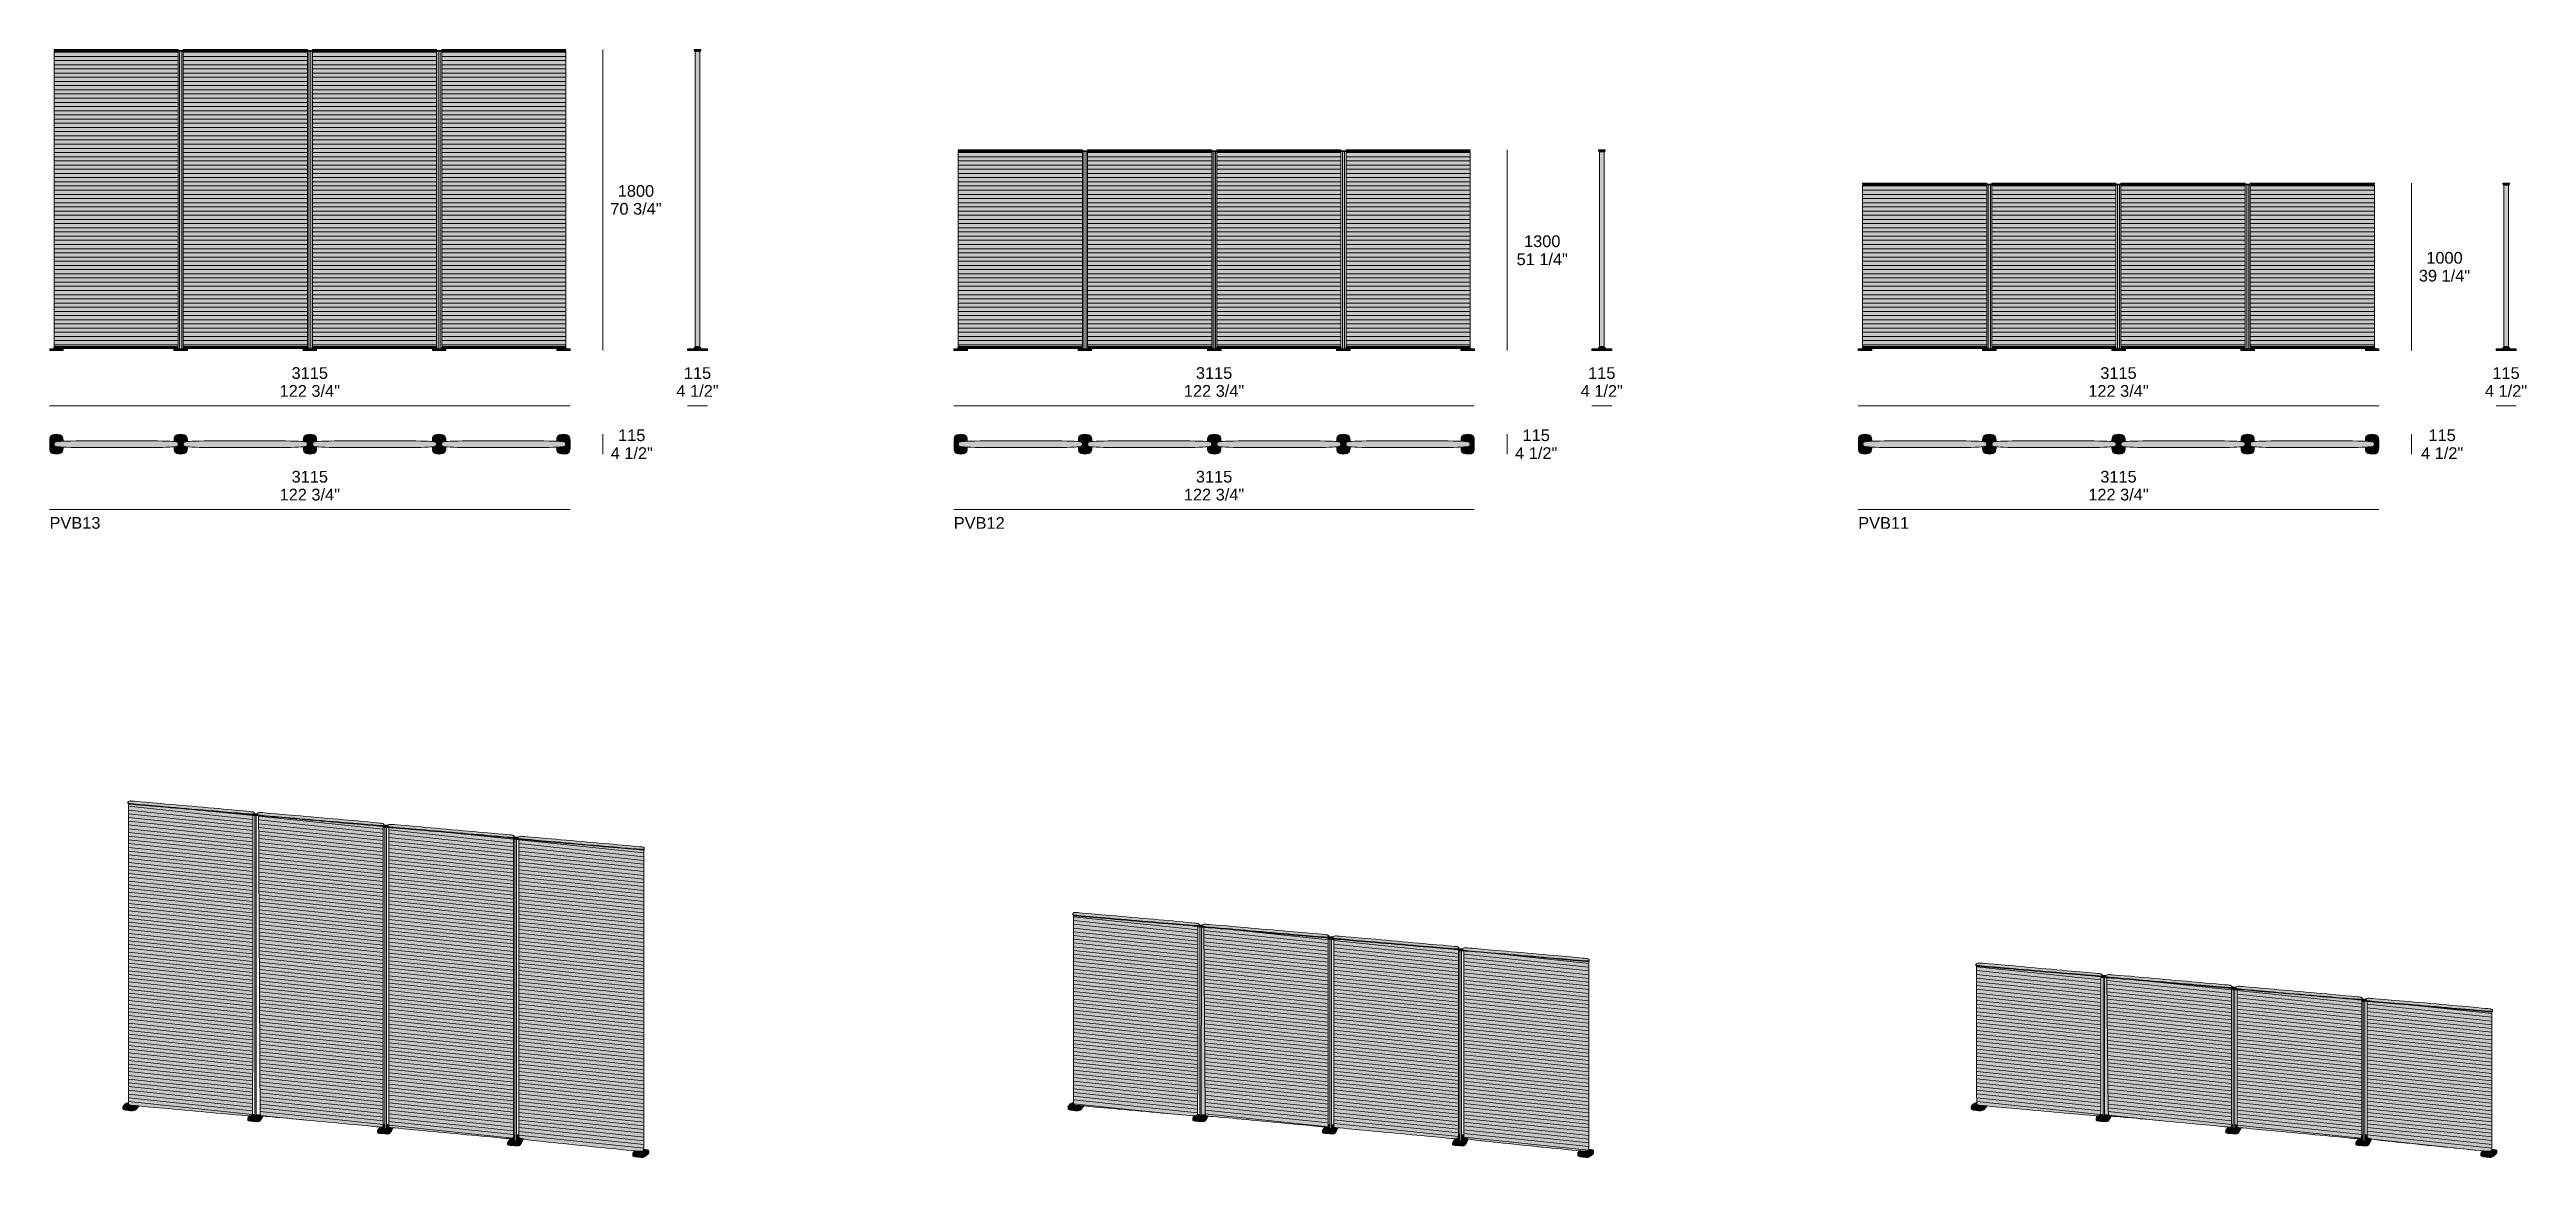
# Model space of a CAD drawing. Header units: millimetres. Extents: x -23380 to 52531, y -5628 to 1041.
# Drawn here: x -3255 to 11553, y -5584 to 1041 of the extents above; entities that cross this region are included whole.
import ezdxf

# ---------------------------------------------------------------- set-up
doc = ezdxf.new("R2010")
doc.units = ezdxf.units.MM
for name, color, linetype, lineweight in [('dimensions', 7, 'Continuous', 5), ('drawing', 7, 'Continuous', 5), ('hatch', 9, 'Continuous', 5), ('product codes', 7, 'Continuous', 5), ('ropes', 7, 'Continuous', 0)]:
    doc.layers.add(name, color=color, linetype=linetype, lineweight=lineweight)
doc.styles.add('Poliform mm', font='arial.ttf')
doc.styles.add('Poliform pollici', font='arial.ttf')
pattern_1 = [(0, (0, 0), (0, 25), [])]

msp = doc.modelspace()

# ---------------------------------------------------------------- texts
at = {"layer": 'dimensions', "char_height": 70, "attachment_point": 5}
for s, insert, width, style in [('1800', (251, 195), 543.26, 'Poliform mm'), ('70 3/4"', (251, 88), 731.2, 'Poliform pollici'), ('1300', (5669, -106), 543.26, 'Poliform mm'), ('51 1/4"', (5669, -214), 732.72, 'Poliform pollici'), ('39 1/4"', (11063, -312), 732.72, 'Poliform pollici'), ('1000', (11063, -205), 543.26, 'Poliform mm'), ('3115', (-1699, -894), 557.72, 'Poliform mm'), ('115', (619, -894), 436.74, 'Poliform mm'), ('3115', (3707, -894), 557.72, 'Poliform mm'), ('115', (6025, -894), 436.74, 'Poliform mm'), ('3115', (9114, -894), 557.72, 'Poliform mm'), ('115', (11431, -894), 436.74, 'Poliform mm'), ('122 3/4"', (-1699, -1001), 827.83, 'Poliform pollici'), ('4 1/2"', (619, -1001), 630, 'Poliform pollici'), ('122 3/4"', (3707, -1001), 827.83, 'Poliform pollici'), ('4 1/2"', (6025, -1001), 630, 'Poliform pollici'), ('122 3/4"', (9114, -1001), 827.83, 'Poliform pollici'), ('4 1/2"', (11431, -1001), 630, 'Poliform pollici'), ('115', (226, -1266), 436.74, 'Poliform mm'), ('115', (5633, -1266), 436.74, 'Poliform mm'), ('115', (11049, -1266), 436.74, 'Poliform mm'), ('3115', (-1699, -1514), 557.72, 'Poliform mm'), ('4 1/2"', (226, -1373), 630, 'Poliform pollici'), ('3115', (3707, -1514), 557.72, 'Poliform mm'), ('4 1/2"', (5633, -1373), 630, 'Poliform pollici'), ('3115', (9114, -1514), 557.72, 'Poliform mm'), ('4 1/2"', (11049, -1373), 630, 'Poliform pollici'), ('122 3/4"', (-1699, -1621), 827.83, 'Poliform pollici'), ('122 3/4"', (3707, -1621), 827.83, 'Poliform pollici'), ('122 3/4"', (9114, -1621), 827.83, 'Poliform pollici')]:
    msp.add_mtext(s, dxfattribs=dict(at, insert=insert, width=width, style=style))
at = {"layer": 'product codes', "char_height": 70, "attachment_point": 4, "style": 'Poliform pollici'}
for s, insert, width in [('PVB13', (-3255, -1790), 738.04), ('PVB12', (2151, -1790), 736.52), ('PVB11', (7558, -1790), 711.41)]:
    msp.add_mtext(s, dxfattribs=dict(at, insert=insert, width=width))

# ---------------------------------------------------------------- hatches: boundary and pattern name
at = {"layer": 'hatch'}
for points in [[(-3228, 1037), (-2486, 1037), (-2486, 1041), (-3228, 1041)], [(-3208, 1037), (-3220, 1037), (-3220, 1031), (-3208, 1031)], [(-1713, 1037), (-1713, 1041), (-2455, 1041), (-2455, 1037)], [(-1683, 1037), (-941, 1037), (-941, 1041), (-1683, 1041)], [(-168, 1037), (-168, 1041), (-910, 1041), (-910, 1037)], [(-177, 1037), (-190, 1037), (-190, 1031), (-177, 1031)], [(598, 1036), (639, 1036), (639, 1041), (598, 1041)], [(-3228, -734), (-2486, -734), (-2486, 1031), (-3228, 1031)], [(-2505, 1032), (-2436, 1032), (-2436, 1036), (-2505, 1036)], [(-2477, -749), (-2464, -749), (-2464, 1032), (-2477, 1032)], [(-1713, -734), (-1713, 1031), (-2455, 1031), (-2455, -734)], [(-1732, 1032), (-1664, 1032), (-1664, 1036), (-1732, 1036)], [(-1704, 1032), (-1705, 1032), (-1705, -749), (-1704, -749)], [(-1704, -749), (-1692, -749), (-1692, 1032), (-1704, 1032)], [(-1692, 1032), (-1692, 1032), (-1692, -749), (-1692, -749)], [(-1683, -734), (-941, -734), (-941, 1031), (-1683, 1031)], [(-891, 1032), (-891, 1036), (-960, 1036), (-960, 1032)], [(-932, -749), (-919, -749), (-919, 1032), (-932, 1032)], [(-168, -734), (-168, 1031), (-910, 1031), (-910, -734)], [(601, 1032), (637, 1032), (637, 1036), (601, 1036)], [(625, 1030), (612, 1030), (605, 1030), (605, -734), (632, -734), (632, 1030)], [(612, 1030), (625, 1030), (625, 1032), (612, 1032)], [(2178, 437), (2920, 437), (2920, 441), (2178, 441)], [(2186, -734), (2199, -734), (2920, -734), (2920, 431), (2178, 431), (2178, -734)], [(2199, 437), (2186, 437), (2186, 431), (2199, 431)], [(2901, 432), (2970, 432), (2970, 436), (2901, 436)], [(2929, -749), (2942, -749), (2942, 432), (2929, 432)], [(3693, 437), (3693, 441), (2951, 441), (2951, 437)], [(3693, -734), (3693, 431), (2951, 431), (2951, -734)], [(3674, 432), (3742, 432), (3742, 436), (3674, 436)], [(3702, 432), (3702, 432), (3702, -749), (3702, -749)], [(3702, -749), (3714, -749), (3714, 432), (3702, 432)], [(3715, 432), (3714, 432), (3714, -749), (3715, -749)], [(3723, 437), (4465, 437), (4465, 441), (3723, 441)], [(3723, -734), (4465, -734), (4465, 431), (3723, 431)], [(4515, 432), (4515, 436), (4446, 436), (4446, 432)], [(4474, -749), (4487, -749), (4487, 432), (4474, 432)], [(5238, 437), (5238, 441), (4496, 441), (4496, 437)], [(5218, -734), (5230, -734), (5238, -734), (5238, 431), (4496, 431), (4496, -734)], [(5229, 437), (5216, 437), (5216, 431), (5229, 431)], [(6005, 436), (6045, 436), (6045, 441), (6005, 441)], [(6007, 432), (6043, 432), (6043, 436), (6007, 436)], [(6018, -734), (6031, -734), (6039, -734), (6039, 430), (6031, 430), (6018, 430), (6011, 430), (6011, -734)], [(6018, 430), (6031, 430), (6031, 432), (6018, 432)], [(7584, 237), (8327, 237), (8327, 241), (7584, 241)], [(7592, -734), (7605, -734), (8327, -734), (8327, 231), (7584, 231), (7584, -734)], [(7605, 237), (7592, 237), (7592, 231), (7605, 231)], [(8307, 232), (8376, 232), (8376, 236), (8307, 236)], [(8335, -749), (8348, -749), (8348, 232), (8335, 232)], [(9099, 237), (9099, 241), (8357, 241), (8357, 237)], [(9099, -734), (9099, 231), (8357, 231), (8357, -734)], [(9080, 232), (9149, 232), (9149, 236), (9080, 236)], [(9108, 232), (9108, 232), (9108, -749), (9108, -749)], [(9108, -749), (9121, -749), (9121, 232), (9108, 232)], [(9121, 232), (9121, 232), (9121, -749), (9121, -749)], [(9129, 237), (9872, 237), (9872, 241), (9129, 241)], [(9129, -734), (9872, -734), (9872, 231), (9129, 231)], [(9921, 232), (9921, 236), (9853, 236), (9853, 232)], [(9881, -749), (9893, -749), (9893, 232), (9881, 232)], [(10644, 237), (10644, 241), (9902, 241), (9902, 237)], [(10624, -734), (10637, -734), (10644, -734), (10644, 231), (9902, 231), (9902, -734)], [(10635, 237), (10622, 237), (10622, 231), (10635, 231)], [(11411, 236), (11451, 236), (11451, 241), (11411, 241)], [(11413, 232), (11450, 232), (11450, 236), (11413, 236)], [(11424, -734), (11438, -734), (11445, -734), (11445, 230), (11438, 230), (11424, 230), (11417, 230), (11417, -734)], [(11424, 230), (11438, 230), (11438, 232), (11424, 232)], [(-3220, -741), (-3208, -741), (-3208, -734), (-3220, -734)], [(-189, -741), (-176, -741), (-176, -734), (-189, -734)], [(612, -741), (625, -741), (625, -734), (612, -734)], [(2186, -741), (2199, -741), (2199, -734), (2186, -734)], [(5218, -741), (5230, -741), (5230, -734), (5218, -734)], [(6018, -741), (6031, -741), (6031, -734), (6018, -734)], [(7592, -741), (7605, -741), (7605, -734), (7592, -734)], [(10624, -741), (10637, -741), (10637, -734), (10624, -734)], [(11424, -741), (11438, -741), (11438, -734), (11424, -734)], [(-3254, -759), (-3173, -759), (-3173, -749), (-3254, -749)], [(-3230, -746), (-2485, -746), (-2485, -741), (-3230, -741)], [(-3208, -746), (-3220, -746), (-3220, -749), (-3208, -749)], [(-2511, -759), (-2430, -759), (-2430, -749), (-2511, -749)], [(-1711, -746), (-1711, -741), (-2456, -741), (-2456, -746)], [(-1738, -759), (-1738, -749), (-1739, -749), (-1739, -759)], [(-1738, -759), (-1658, -759), (-1658, -749), (-1738, -749)], [(-1685, -746), (-940, -746), (-940, -741), (-1685, -741)], [(-1658, -759), (-1658, -759), (-1658, -749), (-1658, -749)], [(-885, -759), (-885, -749), (-966, -749), (-966, -759)], [(-166, -746), (-166, -741), (-911, -741), (-911, -746)], [(-142, -759), (-142, -749), (-223, -749), (-223, -759)], [(-176, -746), (-189, -746), (-189, -749), (-176, -749)], [(559, -759), (679, -759), (679, -749), (559, -749)], [(599, -745), (639, -745), (639, -741), (599, -741)], [(625, -745), (612, -745), (612, -749), (625, -749)], [(2152, -759), (2233, -759), (2233, -749), (2152, -749)], [(2176, -746), (2921, -746), (2921, -741), (2176, -741)], [(2199, -746), (2186, -746), (2186, -749), (2199, -749)], [(2895, -759), (2976, -759), (2976, -749), (2895, -749)], [(3695, -746), (3695, -741), (2950, -741), (2950, -746)], [(3668, -759), (3668, -749), (3668, -749), (3668, -759)], [(3668, -759), (3748, -759), (3748, -749), (3668, -749)], [(3721, -746), (4466, -746), (4466, -741), (3721, -741)], [(3748, -759), (3749, -759), (3749, -749), (3748, -749)], [(4521, -759), (4521, -749), (4440, -749), (4440, -759)], [(5240, -746), (5240, -741), (4495, -741), (4495, -746)], [(5264, -759), (5264, -749), (5183, -749), (5183, -759)], [(5230, -746), (5218, -746), (5218, -749), (5230, -749)], [(5965, -759), (6085, -759), (6085, -749), (5965, -749)], [(6005, -745), (6045, -745), (6045, -741), (6005, -741)], [(6031, -745), (6018, -745), (6018, -749), (6031, -749)], [(7558, -759), (7639, -759), (7639, -749), (7558, -749)], [(7583, -746), (8328, -746), (8328, -741), (7583, -741)], [(7605, -746), (7592, -746), (7592, -749), (7605, -749)], [(8302, -759), (8382, -759), (8382, -749), (8302, -749)], [(9101, -746), (9101, -741), (8356, -741), (8356, -746)], [(9074, -759), (9074, -749), (9074, -749), (9074, -759)], [(9074, -759), (9155, -759), (9155, -749), (9074, -749)], [(9128, -746), (9872, -746), (9872, -741), (9128, -741)], [(9155, -759), (9155, -759), (9155, -749), (9155, -749)], [(9927, -759), (9927, -749), (9846, -749), (9846, -759)], [(10646, -746), (10646, -741), (9901, -741), (9901, -746)], [(10670, -759), (10670, -749), (10590, -749), (10590, -759)], [(10637, -746), (10624, -746), (10624, -749), (10637, -749)], [(11371, -759), (11491, -759), (11491, -749), (11371, -749)], [(11411, -745), (11451, -745), (11451, -741), (11411, -741)], [(11438, -745), (11424, -745), (11424, -749), (11438, -749)], [(-3174, -1301), (-3191, -1302), (-3197, -1303), (-3203, -1304), (-3206, -1304), (-3209, -1305), (-3211, -1305), (-3213, -1305), (-3215, -1306), (-3216, -1306), (-3217, -1306), (-3218, -1307), (-3218, -1307), (-3219, -1307), (-3220, -1307), (-3220, -1308), (-3221, -1308), (-3222, -1308), (-3222, -1308), (-3223, -1309), (-3223, -1309), (-3223, -1309), (-3223, -1309), (-3224, -1309), (-3224, -1309), (-3224, -1310), (-3224, -1310), (-3224, -1310), (-3225, -1310), (-3225, -1310), (-3225, -1310), (-3225, -1311), (-3225, -1311), (-3226, -1311), (-3226, -1311), (-3226, -1311), (-3226, -1311), (-3226, -1312), (-3226, -1312), (-3226, -1312), (-3226, -1312), (-3227, -1312), (-3227, -1312), (-3227, -1313), (-3227, -1313), (-3227, -1313), (-3227, -1313), (-3227, -1313), (-3227, -1314), (-3227, -1314), (-3227, -1314), (-3227, -1314), (-3227, -1314), (-3227, -1315), (-3228, -1315), (-3228, -1315), (-3228, -1315), (-3228, -1315), (-3228, -1316), (-3228, -1316), (-3228, -1317), (-3228, -1317), (-3228, -1317), (-3228, -1318), (-3228, -1319), (-3228, -1320), (-3228, -1320), (-3228, -1321), (-3228, -1321), (-3228, -1322), (-3228, -1322), (-3228, -1322), (-3228, -1323), (-3228, -1323), (-3228, -1323), (-3227, -1323), (-3227, -1323), (-3227, -1324), (-3227, -1324), (-3227, -1324), (-3227, -1324), (-3227, -1324), (-3227, -1325), (-3227, -1325), (-3227, -1325), (-3227, -1325), (-3227, -1325), (-3227, -1325), (-3226, -1326), (-3226, -1326), (-3226, -1326), (-3226, -1326), (-3226, -1326), (-3226, -1326), (-3226, -1327), (-3226, -1327), (-3225, -1327), (-3225, -1327), (-3225, -1327), (-3225, -1327), (-3225, -1328), (-3224, -1328), (-3224, -1328), (-3224, -1328), (-3224, -1328), (-3224, -1328), (-3223, -1329), (-3223, -1329), (-3223, -1329), (-3223, -1329), (-3222, -1329), (-3222, -1330), (-3221, -1330), (-3220, -1330), (-3220, -1330), (-3219, -1331), (-3218, -1331), (-3218, -1331), (-3217, -1331), (-3216, -1332), (-3215, -1332), (-3213, -1332), (-3211, -1333), (-3209, -1333), (-3206, -1334), (-3203, -1334), (-3197, -1335), (-3191, -1335), (-3174, -1336), (-3174, -1343), (-3174, -1346), (-3174, -1349), (-3174, -1350), (-3174, -1352), (-3174, -1354), (-3174, -1354), (-3174, -1355), (-3175, -1356), (-3175, -1357), (-3175, -1358), (-3175, -1358), (-3175, -1359), (-3175, -1360), (-3176, -1361), (-3176, -1361), (-3176, -1362), (-3176, -1363), (-3177, -1363), (-3177, -1364), (-3177, -1365), (-3177, -1365), (-3178, -1365), (-3178, -1366), (-3178, -1366), (-3178, -1366), (-3179, -1367), (-3179, -1367), (-3179, -1367), (-3179, -1368), (-3179, -1368), (-3180, -1368), (-3180, -1368), (-3180, -1369), (-3181, -1369), (-3181, -1369), (-3181, -1370), (-3181, -1370), (-3182, -1370), (-3182, -1371), (-3182, -1371), (-3183, -1371), (-3183, -1371), (-3183, -1372), (-3184, -1372), (-3184, -1372), (-3185, -1373), (-3185, -1373), (-3185, -1373), (-3186, -1373), (-3186, -1374), (-3187, -1374), (-3188, -1374), (-3189, -1375), (-3190, -1375), (-3191, -1375), (-3192, -1376), (-3193, -1376), (-3194, -1377), (-3195, -1377), (-3196, -1377), (-3198, -1377), (-3199, -1378), (-3200, -1378), (-3202, -1378), (-3203, -1378), (-3205, -1378), (-3207, -1379), (-3208, -1379), (-3210, -1379), (-3214, -1379), (-3217, -1379), (-3219, -1379), (-3221, -1379), (-3222, -1378), (-3224, -1378), (-3225, -1378), (-3227, -1378), (-3228, -1378), (-3229, -1377), (-3231, -1377), (-3232, -1377), (-3233, -1377), (-3234, -1376), (-3235, -1376), (-3237, -1375), (-3238, -1375), (-3239, -1375), (-3240, -1374), (-3240, -1374), (-3241, -1374), (-3241, -1373), (-3242, -1373), (-3242, -1373), (-3242, -1373), (-3243, -1372), (-3243, -1372), (-3244, -1372), (-3244, -1371), (-3244, -1371), (-3245, -1371), (-3245, -1371), (-3245, -1370), (-3246, -1370), (-3246, -1370), (-3246, -1369), (-3247, -1369), (-3247, -1369), (-3247, -1368), (-3247, -1368), (-3248, -1368), (-3248, -1368), (-3248, -1367), (-3248, -1367), (-3249, -1367), (-3249, -1366), (-3249, -1366), (-3249, -1366), (-3249, -1365), (-3250, -1365), (-3250, -1365), (-3250, -1364), (-3250, -1363), (-3251, -1363), (-3251, -1362), (-3251, -1361), (-3251, -1361), (-3252, -1360), (-3252, -1359), (-3252, -1358), (-3252, -1358), (-3252, -1357), (-3253, -1356), (-3253, -1355), (-3253, -1354), (-3253, -1354), (-3253, -1352), (-3253, -1350), (-3253, -1349), (-3253, -1346), (-3253, -1292), (-3253, -1289), (-3253, -1288), (-3253, -1286), (-3253, -1284), (-3253, -1283), (-3253, -1282), (-3252, -1281), (-3252, -1280), (-3252, -1280), (-3252, -1279), (-3252, -1278), (-3251, -1277), (-3251, -1277), (-3251, -1276), (-3251, -1275), (-3250, -1274), (-3250, -1274), (-3250, -1273), (-3250, -1273), (-3249, -1273), (-3249, -1272), (-3249, -1272), (-3249, -1272), (-3249, -1271), (-3248, -1271), (-3248, -1271), (-3248, -1270), (-3248, -1270), (-3247, -1270), (-3247, -1269), (-3247, -1269), (-3247, -1269), (-3246, -1268), (-3246, -1268), (-3246, -1268), (-3245, -1267), (-3245, -1267), (-3245, -1267), (-3244, -1267), (-3244, -1266), (-3244, -1266), (-3243, -1266), (-3243, -1265), (-3242, -1265), (-3242, -1265), (-3242, -1265), (-3241, -1264), (-3241, -1264), (-3240, -1264), (-3240, -1264), (-3240, -1263), (-3239, -1263), (-3238, -1263), (-3237, -1262), (-3235, -1262), (-3234, -1261), (-3233, -1261), (-3232, -1261), (-3231, -1260), (-3229, -1260), (-3228, -1260), (-3227, -1260), (-3225, -1259), (-3224, -1259), (-3222, -1259), (-3221, -1259), (-3219, -1259), (-3217, -1259), (-3214, -1259), (-3210, -1259), (-3208, -1259), (-3207, -1259), (-3205, -1259), (-3203, -1259), (-3202, -1259), (-3200, -1260), (-3199, -1260), (-3198, -1260), (-3196, -1260), (-3195, -1261), (-3194, -1261), (-3193, -1261), (-3192, -1262), (-3191, -1262), (-3190, -1263), (-3189, -1263), (-3188, -1263), (-3187, -1264), (-3187, -1264), (-3186, -1264), (-3186, -1264), (-3185, -1265), (-3185, -1265), (-3185, -1265), (-3184, -1265), (-3184, -1266), (-3183, -1266), (-3183, -1266), (-3183, -1267), (-3182, -1267), (-3182, -1267), (-3182, -1267), (-3181, -1268), (-3181, -1268), (-3181, -1268), (-3181, -1269), (-3180, -1269), (-3180, -1269), (-3180, -1270), (-3179, -1270), (-3179, -1270), (-3179, -1271), (-3179, -1271), (-3179, -1271), (-3178, -1272), (-3178, -1272), (-3178, -1272), (-3178, -1273), (-3177, -1273), (-3177, -1273), (-3177, -1274), (-3177, -1274), (-3176, -1275), (-3176, -1276), (-3176, -1277), (-3176, -1277), (-3175, -1278), (-3175, -1279), (-3175, -1280), (-3175, -1280), (-3175, -1281), (-3175, -1282), (-3174, -1283), (-3174, -1284), (-3174, -1286), (-3174, -1288), (-3174, -1289), (-3174, -1292)], [(-3228, -1319), (-3228, -1318), (-3228, -1317), (-3228, -1317), (-3228, -1317), (-3228, -1316), (-3228, -1316), (-3228, -1315), (-3228, -1315), (-3228, -1315), (-3228, -1315), (-3227, -1315), (-3227, -1314), (-3227, -1314), (-3227, -1314), (-3227, -1314), (-3227, -1314), (-3227, -1313), (-3227, -1313), (-3227, -1313), (-3227, -1313), (-3227, -1313), (-3227, -1312), (-3227, -1312), (-3226, -1312), (-3226, -1312), (-3226, -1312), (-3226, -1312), (-3226, -1311), (-3226, -1311), (-3226, -1311), (-3226, -1311), (-3225, -1311), (-3225, -1311), (-3225, -1310), (-3225, -1310), (-3225, -1310), (-3224, -1310), (-3224, -1310), (-3224, -1310), (-3224, -1309), (-3224, -1309), (-3223, -1309), (-3223, -1309), (-3223, -1309), (-3223, -1309), (-3222, -1308), (-3222, -1308), (-3221, -1308), (-3220, -1308), (-3220, -1307), (-3219, -1307), (-3218, -1307), (-3218, -1307), (-3217, -1306), (-3216, -1306), (-3215, -1306), (-3213, -1305), (-3211, -1305), (-3209, -1305), (-3206, -1304), (-3203, -1304), (-3197, -1303), (-3191, -1302), (-3174, -1301), (-3127, -1300), (-2612, -1300), (-2548, -1301), (-2526, -1302), (-2518, -1303), (-2510, -1304), (-2506, -1304), (-2503, -1305), (-2501, -1305), (-2500, -1305), (-2498, -1306), (-2497, -1306), (-2496, -1306), (-2494, -1307), (-2494, -1307), (-2493, -1307), (-2493, -1307), (-2492, -1308), (-2492, -1308), (-2492, -1308), (-2491, -1308), (-2491, -1309), (-2490, -1309), (-2490, -1309), (-2490, -1309), (-2489, -1309), (-2489, -1310), (-2489, -1310), (-2489, -1310), (-2488, -1310), (-2488, -1310), (-2488, -1310), (-2488, -1311), (-2488, -1311), (-2488, -1311), (-2488, -1311), (-2488, -1311), (-2487, -1311), (-2487, -1311), (-2487, -1311), (-2487, -1312), (-2487, -1312), (-2487, -1312), (-2487, -1312), (-2487, -1312), (-2487, -1312), (-2487, -1312), (-2487, -1312), (-2487, -1313), (-2486, -1313), (-2486, -1313), (-2486, -1313), (-2486, -1313), (-2486, -1313), (-2486, -1314), (-2486, -1314), (-2486, -1314), (-2486, -1315), (-2486, -1315), (-2486, -1315), (-2486, -1315), (-2486, -1316), (-2486, -1316), (-2485, -1316), (-2485, -1317), (-2485, -1317), (-2485, -1318), (-2485, -1319), (-2485, -1320), (-2485, -1320), (-2485, -1321), (-2485, -1321), (-2486, -1322), (-2486, -1322), (-2486, -1322), (-2486, -1323), (-2486, -1323), (-2486, -1323), (-2486, -1323), (-2486, -1324), (-2486, -1324), (-2486, -1324), (-2486, -1325), (-2486, -1325), (-2486, -1325), (-2486, -1325), (-2487, -1325), (-2487, -1325), (-2487, -1325), (-2487, -1325), (-2487, -1326), (-2487, -1326), (-2487, -1326), (-2487, -1326), (-2487, -1326), (-2487, -1326), (-2487, -1326), (-2487, -1327), (-2488, -1327), (-2488, -1327), (-2488, -1327), (-2488, -1327), (-2488, -1327), (-2488, -1327), (-2488, -1327), (-2488, -1328), (-2489, -1328), (-2489, -1328), (-2489, -1328), (-2489, -1328), (-2490, -1329), (-2490, -1329), (-2490, -1329), (-2491, -1329), (-2491, -1329), (-2492, -1330), (-2492, -1330), (-2492, -1330), (-2493, -1330), (-2493, -1330), (-2494, -1331), (-2494, -1331), (-2496, -1331), (-2497, -1332), (-2498, -1332), (-2500, -1332), (-2501, -1333), (-2503, -1333), (-2506, -1334), (-2510, -1334), (-2518, -1335), (-2526, -1336), (-2548, -1337), (-2612, -1338), (-3127, -1338), (-3174, -1336), (-3191, -1335), (-3197, -1335), (-3203, -1334), (-3206, -1334), (-3209, -1333), (-3211, -1333), (-3213, -1332), (-3215, -1332), (-3216, -1332), (-3217, -1331), (-3218, -1331), (-3218, -1331), (-3219, -1331), (-3220, -1330), (-3220, -1330), (-3221, -1330), (-3222, -1330), (-3222, -1329), (-3223, -1329), (-3223, -1329), (-3223, -1329), (-3223, -1329), (-3224, -1328), (-3224, -1328), (-3224, -1328), (-3224, -1328), (-3224, -1328), (-3225, -1328), (-3225, -1327), (-3225, -1327), (-3225, -1327), (-3225, -1327), (-3226, -1327), (-3226, -1327), (-3226, -1326), (-3226, -1326), (-3226, -1326), (-3226, -1326), (-3226, -1326), (-3226, -1326), (-3227, -1325), (-3227, -1325), (-3227, -1325), (-3227, -1325), (-3227, -1325), (-3227, -1325), (-3227, -1324), (-3227, -1324), (-3227, -1324), (-3227, -1324), (-3227, -1324), (-3227, -1323), (-3227, -1323), (-3228, -1323), (-3228, -1323), (-3228, -1323), (-3228, -1322), (-3228, -1322), (-3228, -1322), (-3228, -1321), (-3228, -1321), (-3228, -1320), (-3228, -1320)], [(-2510, -1334), (-2506, -1334), (-2503, -1333), (-2501, -1333), (-2500, -1332), (-2498, -1332), (-2497, -1332), (-2496, -1331), (-2494, -1331), (-2494, -1331), (-2493, -1330), (-2493, -1330), (-2492, -1330), (-2492, -1330), (-2492, -1330), (-2491, -1329), (-2491, -1329), (-2490, -1329), (-2490, -1329), (-2490, -1329), (-2489, -1328), (-2489, -1328), (-2489, -1328), (-2489, -1328), (-2488, -1328), (-2488, -1327), (-2488, -1327), (-2488, -1327), (-2488, -1327), (-2488, -1327), (-2488, -1327), (-2488, -1327), (-2487, -1327), (-2487, -1326), (-2487, -1326), (-2487, -1326), (-2487, -1326), (-2487, -1326), (-2487, -1326), (-2487, -1326), (-2487, -1325), (-2487, -1325), (-2487, -1325), (-2487, -1325), (-2486, -1325), (-2486, -1325), (-2486, -1325), (-2486, -1325), (-2486, -1324), (-2486, -1324), (-2486, -1324), (-2486, -1323), (-2486, -1323), (-2486, -1323), (-2486, -1323), (-2486, -1322), (-2486, -1322), (-2486, -1322), (-2485, -1321), (-2485, -1321), (-2485, -1320), (-2485, -1320), (-2485, -1319), (-2485, -1318), (-2485, -1317), (-2485, -1317), (-2485, -1316), (-2486, -1316), (-2486, -1316), (-2486, -1315), (-2486, -1315), (-2486, -1315), (-2486, -1315), (-2486, -1314), (-2486, -1314), (-2486, -1314), (-2486, -1313), (-2486, -1313), (-2486, -1313), (-2486, -1313), (-2486, -1313), (-2487, -1313), (-2487, -1312), (-2487, -1312), (-2487, -1312), (-2487, -1312), (-2487, -1312), (-2487, -1312), (-2487, -1312), (-2487, -1312), (-2487, -1311), (-2487, -1311), (-2487, -1311), (-2488, -1311), (-2488, -1311), (-2488, -1311), (-2488, -1311), (-2488, -1311), (-2488, -1310), (-2488, -1310), (-2488, -1310), (-2489, -1310), (-2489, -1310), (-2489, -1310), (-2489, -1309), (-2490, -1309), (-2490, -1309), (-2490, -1309), (-2491, -1309), (-2491, -1308), (-2492, -1308), (-2492, -1308), (-2492, -1308), (-2493, -1307), (-2493, -1307), (-2494, -1307), (-2494, -1307), (-2496, -1306), (-2497, -1306), (-2498, -1306), (-2500, -1305), (-2501, -1305), (-2503, -1305), (-2506, -1304), (-2510, -1304), (-2510, -1296), (-2510, -1292), (-2510, -1289), (-2510, -1288), (-2510, -1286), (-2510, -1284), (-2510, -1283), (-2509, -1282), (-2509, -1281), (-2509, -1280), (-2509, -1280), (-2509, -1279), (-2509, -1278), (-2508, -1277), (-2508, -1277), (-2508, -1276), (-2507, -1275), (-2507, -1274), (-2507, -1274), (-2507, -1273), (-2506, -1273), (-2506, -1273), (-2506, -1272), (-2506, -1272), (-2506, -1272), (-2505, -1271), (-2505, -1271), (-2505, -1271), (-2505, -1270), (-2504, -1270), (-2504, -1270), (-2504, -1269), (-2504, -1269), (-2503, -1269), (-2503, -1268), (-2503, -1268), (-2502, -1268), (-2502, -1267), (-2502, -1267), (-2501, -1267), (-2501, -1267), (-2501, -1266), (-2500, -1266), (-2500, -1266), (-2500, -1265), (-2499, -1265), (-2499, -1265), (-2498, -1265), (-2498, -1264), (-2498, -1264), (-2497, -1264), (-2497, -1264), (-2496, -1263), (-2495, -1263), (-2494, -1263), (-2493, -1262), (-2492, -1262), (-2491, -1261), (-2490, -1261), (-2489, -1261), (-2488, -1260), (-2486, -1260), (-2485, -1260), (-2483, -1260), (-2482, -1259), (-2481, -1259), (-2479, -1259), (-2477, -1259), (-2476, -1259), (-2474, -1259), (-2470, -1259), (-2467, -1259), (-2465, -1259), (-2463, -1259), (-2462, -1259), (-2460, -1259), (-2459, -1259), (-2457, -1260), (-2456, -1260), (-2454, -1260), (-2453, -1260), (-2452, -1261), (-2451, -1261), (-2450, -1261), (-2448, -1262), (-2447, -1262), (-2446, -1263), (-2445, -1263), (-2444, -1263), (-2444, -1264), (-2444, -1264), (-2443, -1264), (-2443, -1264), (-2442, -1265), (-2442, -1265), (-2441, -1265), (-2441, -1265), (-2441, -1266), (-2440, -1266), (-2440, -1266), (-2440, -1267), (-2439, -1267), (-2439, -1267), (-2439, -1267), (-2438, -1268), (-2438, -1268), (-2438, -1268), (-2437, -1269), (-2437, -1269), (-2437, -1269), (-2437, -1270), (-2436, -1270), (-2436, -1270), (-2436, -1271), (-2436, -1271), (-2435, -1271), (-2435, -1272), (-2435, -1272), (-2435, -1272), (-2434, -1273), (-2434, -1273), (-2434, -1273), (-2434, -1274), (-2434, -1274), (-2433, -1275), (-2433, -1276), (-2433, -1277), (-2432, -1277), (-2432, -1278), (-2432, -1279), (-2432, -1280), (-2432, -1280), (-2431, -1281), (-2431, -1282), (-2431, -1283), (-2431, -1284), (-2431, -1286), (-2431, -1288), (-2431, -1289), (-2431, -1292), (-2431, -1304), (-2435, -1304), (-2438, -1305), (-2440, -1305), (-2441, -1305), (-2443, -1306), (-2444, -1306), (-2445, -1306), (-2446, -1307), (-2447, -1307), (-2447, -1307), (-2448, -1307), (-2448, -1308), (-2449, -1308), (-2449, -1308), (-2450, -1308), (-2450, -1309), (-2450, -1309), (-2451, -1309), (-2451, -1309), (-2451, -1309), (-2452, -1310), (-2452, -1310), (-2452, -1310), (-2452, -1310), (-2452, -1310), (-2453, -1310), (-2453, -1311), (-2453, -1311), (-2453, -1311), (-2453, -1311), (-2453, -1311), (-2453, -1311), (-2453, -1311), (-2453, -1311), (-2454, -1312), (-2454, -1312), (-2454, -1312), (-2454, -1312), (-2454, -1312), (-2454, -1312), (-2454, -1312), (-2454, -1312), (-2454, -1313), (-2454, -1313), (-2454, -1313), (-2454, -1313), (-2454, -1313), (-2455, -1313), (-2455, -1314), (-2455, -1314), (-2455, -1314), (-2455, -1315), (-2455, -1315), (-2455, -1315), (-2455, -1315), (-2455, -1316), (-2455, -1316), (-2455, -1316), (-2455, -1317), (-2455, -1317), (-2455, -1318), (-2455, -1319), (-2455, -1320), (-2455, -1320), (-2455, -1321), (-2455, -1321), (-2455, -1322), (-2455, -1322), (-2455, -1322), (-2455, -1323), (-2455, -1323), (-2455, -1323), (-2455, -1323), (-2455, -1324), (-2455, -1324), (-2455, -1324), (-2454, -1325), (-2454, -1325), (-2454, -1325), (-2454, -1325), (-2454, -1325), (-2454, -1325), (-2454, -1325), (-2454, -1325), (-2454, -1326), (-2454, -1326), (-2454, -1326), (-2454, -1326), (-2454, -1326), (-2453, -1326), (-2453, -1326), (-2453, -1327), (-2453, -1327), (-2453, -1327), (-2453, -1327), (-2453, -1327), (-2453, -1327), (-2453, -1327), (-2452, -1327), (-2452, -1328), (-2452, -1328), (-2452, -1328), (-2452, -1328), (-2451, -1328), (-2451, -1329), (-2451, -1329), (-2450, -1329), (-2450, -1329), (-2450, -1329), (-2449, -1330), (-2449, -1330), (-2448, -1330), (-2448, -1330), (-2447, -1330), (-2447, -1331), (-2446, -1331), (-2445, -1331), (-2444, -1332), (-2443, -1332), (-2441, -1332), (-2440, -1333), (-2438, -1333), (-2435, -1334), (-2431, -1334), (-2431, -1343), (-2431, -1346), (-2431, -1349), (-2431, -1350), (-2431, -1352), (-2431, -1354), (-2431, -1354), (-2431, -1355), (-2431, -1356), (-2431, -1357), (-2432, -1358), (-2432, -1358), (-2432, -1359), (-2432, -1360), (-2432, -1361), (-2433, -1361), (-2433, -1362), (-2433, -1363), (-2434, -1363), (-2434, -1364), (-2434, -1365), (-2434, -1365), (-2434, -1365), (-2435, -1366), (-2435, -1366), (-2435, -1366), (-2435, -1367), (-2436, -1367), (-2436, -1367), (-2436, -1368), (-2436, -1368), (-2437, -1368), (-2437, -1368), (-2437, -1369), (-2437, -1369), (-2438, -1369), (-2438, -1370), (-2438, -1370), (-2439, -1370), (-2439, -1371), (-2439, -1371), (-2440, -1371), (-2440, -1371), (-2440, -1372), (-2441, -1372), (-2441, -1372), (-2441, -1373), (-2442, -1373), (-2442, -1373), (-2443, -1373), (-2443, -1374), (-2444, -1374), (-2444, -1374), (-2445, -1375), (-2446, -1375), (-2447, -1375), (-2448, -1376), (-2450, -1376), (-2451, -1377), (-2452, -1377), (-2453, -1377), (-2454, -1377), (-2456, -1378), (-2457, -1378), (-2459, -1378), (-2460, -1378), (-2462, -1378), (-2463, -1379), (-2465, -1379), (-2467, -1379), (-2470, -1379), (-2474, -1379), (-2476, -1379), (-2477, -1379), (-2479, -1378), (-2481, -1378), (-2482, -1378), (-2483, -1378), (-2485, -1378), (-2486, -1377), (-2488, -1377), (-2489, -1377), (-2490, -1377), (-2491, -1376), (-2492, -1376), (-2493, -1375), (-2494, -1375), (-2495, -1375), (-2496, -1374), (-2497, -1374), (-2498, -1374), (-2498, -1373), (-2498, -1373), (-2499, -1373), (-2499, -1373), (-2500, -1372), (-2500, -1372), (-2500, -1372), (-2501, -1371), (-2501, -1371), (-2501, -1371), (-2502, -1371), (-2502, -1370), (-2502, -1370), (-2503, -1370), (-2503, -1369), (-2503, -1369), (-2504, -1369), (-2504, -1368), (-2504, -1368), (-2504, -1368), (-2505, -1368), (-2505, -1367), (-2505, -1367), (-2505, -1367), (-2506, -1366), (-2506, -1366), (-2506, -1366), (-2506, -1365), (-2506, -1365), (-2507, -1365), (-2507, -1364), (-2507, -1363), (-2507, -1363), (-2508, -1362), (-2508, -1361), (-2508, -1361), (-2509, -1360), (-2509, -1359), (-2509, -1358), (-2509, -1358), (-2509, -1357), (-2509, -1356), (-2510, -1355), (-2510, -1354), (-2510, -1354), (-2510, -1352), (-2510, -1350), (-2510, -1349), (-2510, -1346)], [(-1713, -1319), (-1713, -1320), (-1713, -1320), (-1713, -1321), (-1713, -1321), (-1713, -1322), (-1713, -1322), (-1713, -1322), (-1713, -1323), (-1713, -1323), (-1713, -1323), (-1713, -1323), (-1713, -1324), (-1713, -1324), (-1714, -1324), (-1714, -1324), (-1714, -1324), (-1714, -1325), (-1714, -1325), (-1714, -1325), (-1714, -1325), (-1714, -1325), (-1714, -1325), (-1714, -1325), (-1714, -1326), (-1714, -1326), (-1714, -1326), (-1714, -1326), (-1715, -1326), (-1715, -1326), (-1715, -1326), (-1715, -1326), (-1715, -1327), (-1715, -1327), (-1715, -1327), (-1715, -1327), (-1715, -1327), (-1716, -1327), (-1716, -1327), (-1716, -1327), (-1716, -1328), (-1716, -1328), (-1716, -1328), (-1717, -1328), (-1717, -1328), (-1717, -1329), (-1718, -1329), (-1718, -1329), (-1719, -1329), (-1719, -1330), (-1719, -1330), (-1720, -1330), (-1720, -1330), (-1721, -1330), (-1721, -1331), (-1722, -1331), (-1723, -1331), (-1724, -1331), (-1726, -1332), (-1727, -1332), (-1729, -1333), (-1730, -1333), (-1734, -1333), (-1738, -1334), (-1746, -1335), (-1755, -1336), (-1777, -1337), (-1845, -1338), (-2329, -1338), (-2393, -1337), (-2415, -1336), (-2423, -1335), (-2431, -1334), (-2435, -1334), (-2438, -1333), (-2440, -1333), (-2441, -1332), (-2443, -1332), (-2444, -1332), (-2445, -1331), (-2446, -1331), (-2447, -1331), (-2447, -1330), (-2448, -1330), (-2448, -1330), (-2449, -1330), (-2449, -1330), (-2450, -1329), (-2450, -1329), (-2450, -1329), (-2451, -1329), (-2451, -1329), (-2451, -1328), (-2452, -1328), (-2452, -1328), (-2452, -1328), (-2452, -1328), (-2452, -1327), (-2453, -1327), (-2453, -1327), (-2453, -1327), (-2453, -1327), (-2453, -1327), (-2453, -1327), (-2453, -1327), (-2453, -1326), (-2453, -1326), (-2454, -1326), (-2454, -1326), (-2454, -1326), (-2454, -1326), (-2454, -1326), (-2454, -1325), (-2454, -1325), (-2454, -1325), (-2454, -1325), (-2454, -1325), (-2454, -1325), (-2454, -1325), (-2454, -1325), (-2455, -1324), (-2455, -1324), (-2455, -1324), (-2455, -1323), (-2455, -1323), (-2455, -1323), (-2455, -1323), (-2455, -1322), (-2455, -1322), (-2455, -1322), (-2455, -1321), (-2455, -1321), (-2455, -1320), (-2455, -1320), (-2455, -1319), (-2455, -1318), (-2455, -1317), (-2455, -1317), (-2455, -1316), (-2455, -1316), (-2455, -1316), (-2455, -1315), (-2455, -1315), (-2455, -1315), (-2455, -1315), (-2455, -1314), (-2455, -1314), (-2455, -1314), (-2455, -1313), (-2454, -1313), (-2454, -1313), (-2454, -1313), (-2454, -1313), (-2454, -1313), (-2454, -1312), (-2454, -1312), (-2454, -1312), (-2454, -1312), (-2454, -1312), (-2454, -1312), (-2454, -1312), (-2454, -1312), (-2453, -1311), (-2453, -1311), (-2453, -1311), (-2453, -1311), (-2453, -1311), (-2453, -1311), (-2453, -1311), (-2453, -1311), (-2453, -1310), (-2452, -1310), (-2452, -1310), (-2452, -1310), (-2452, -1310), (-2452, -1310), (-2451, -1309), (-2451, -1309), (-2451, -1309), (-2450, -1309), (-2450, -1309), (-2450, -1308), (-2449, -1308), (-2449, -1308), (-2448, -1308), (-2448, -1307), (-2447, -1307), (-2447, -1307), (-2446, -1307), (-2445, -1306), (-2444, -1306), (-2443, -1306), (-2441, -1305), (-2440, -1305), (-2438, -1305), (-2435, -1304), (-2431, -1304), (-2423, -1303), (-2415, -1302), (-2393, -1301), (-2329, -1300), (-1845, -1300), (-1777, -1301), (-1755, -1302), (-1746, -1303), (-1738, -1304), (-1734, -1304), (-1730, -1305), (-1729, -1305), (-1727, -1306), (-1726, -1306), (-1724, -1306), (-1723, -1307), (-1722, -1307), (-1721, -1307), (-1721, -1307), (-1720, -1308), (-1720, -1308), (-1719, -1308), (-1719, -1308), (-1719, -1308), (-1718, -1309), (-1718, -1309), (-1717, -1309), (-1717, -1309), (-1717, -1310), (-1716, -1310), (-1716, -1310), (-1716, -1310), (-1716, -1310), (-1716, -1310), (-1716, -1310), (-1715, -1311), (-1715, -1311), (-1715, -1311), (-1715, -1311), (-1715, -1311), (-1715, -1311), (-1715, -1311), (-1715, -1312), (-1715, -1312), (-1714, -1312), (-1714, -1312), (-1714, -1312), (-1714, -1312), (-1714, -1312), (-1714, -1312), (-1714, -1313), (-1714, -1313), (-1714, -1313), (-1714, -1313), (-1714, -1313), (-1714, -1313), (-1714, -1313), (-1714, -1314), (-1713, -1314), (-1713, -1314), (-1713, -1314), (-1713, -1315), (-1713, -1315), (-1713, -1315), (-1713, -1316), (-1713, -1316), (-1713, -1316), (-1713, -1316), (-1713, -1317), (-1713, -1317), (-1713, -1318)], [(-1713, -1319), (-1713, -1318), (-1713, -1317), (-1713, -1317), (-1713, -1316), (-1713, -1316), (-1713, -1316), (-1713, -1316), (-1713, -1315), (-1713, -1315), (-1713, -1315), (-1713, -1314), (-1713, -1314), (-1713, -1314), (-1714, -1314), (-1714, -1313), (-1714, -1313), (-1714, -1313), (-1714, -1313), (-1714, -1313), (-1714, -1313), (-1714, -1313), (-1714, -1312), (-1714, -1312), (-1714, -1312), (-1714, -1312), (-1714, -1312), (-1714, -1312), (-1715, -1312), (-1715, -1312), (-1715, -1311), (-1715, -1311), (-1715, -1311), (-1715, -1311), (-1715, -1311), (-1715, -1311), (-1715, -1311), (-1716, -1310), (-1716, -1310), (-1716, -1310), (-1716, -1310), (-1716, -1310), (-1716, -1310), (-1717, -1310), (-1717, -1309), (-1717, -1309), (-1718, -1309), (-1718, -1309), (-1719, -1308), (-1719, -1308), (-1719, -1308), (-1720, -1308), (-1720, -1308), (-1721, -1307), (-1721, -1307), (-1722, -1307), (-1723, -1307), (-1724, -1306), (-1726, -1306), (-1727, -1306), (-1729, -1305), (-1730, -1305), (-1734, -1304), (-1738, -1304), (-1738, -1296), (-1738, -1292), (-1738, -1289), (-1738, -1288), (-1738, -1286), (-1737, -1284), (-1737, -1283), (-1737, -1282), (-1737, -1281), (-1737, -1280), (-1737, -1280), (-1736, -1279), (-1736, -1278), (-1736, -1277), (-1736, -1277), (-1735, -1276), (-1735, -1275), (-1735, -1274), (-1735, -1274), (-1734, -1273), (-1734, -1273), (-1734, -1273), (-1734, -1272), (-1734, -1272), (-1733, -1272), (-1733, -1271), (-1733, -1271), (-1733, -1271), (-1732, -1270), (-1732, -1270), (-1732, -1270), (-1732, -1269), (-1731, -1269), (-1731, -1269), (-1731, -1268), (-1730, -1268), (-1730, -1268), (-1730, -1267), (-1730, -1267), (-1729, -1267), (-1729, -1267), (-1729, -1266), (-1728, -1266), (-1728, -1266), (-1727, -1265), (-1727, -1265), (-1727, -1265), (-1726, -1265), (-1726, -1264), (-1725, -1264), (-1725, -1264), (-1724, -1264), (-1724, -1263), (-1723, -1263), (-1722, -1263), (-1721, -1262), (-1720, -1262), (-1719, -1261), (-1718, -1261), (-1717, -1261), (-1715, -1260), (-1714, -1260), (-1713, -1260), (-1711, -1260), (-1710, -1259), (-1708, -1259), (-1707, -1259), (-1705, -1259), (-1703, -1259), (-1702, -1259), (-1698, -1259), (-1695, -1259), (-1691, -1259), (-1690, -1259), (-1688, -1259), (-1687, -1259), (-1686, -1260), (-1684, -1260), (-1683, -1260), (-1682, -1260), (-1681, -1260), (-1680, -1261), (-1679, -1261), (-1678, -1261), (-1677, -1262), (-1676, -1262), (-1675, -1262), (-1674, -1263), (-1673, -1263), (-1672, -1263), (-1671, -1264), (-1671, -1264), (-1670, -1265), (-1669, -1265), (-1668, -1266), (-1668, -1266), (-1667, -1267), (-1667, -1267), (-1666, -1268), (-1665, -1268), (-1665, -1269), (-1664, -1269), (-1664, -1270), (-1664, -1270), (-1663, -1271), (-1663, -1272), (-1662, -1272), (-1662, -1273), (-1662, -1273), (-1661, -1274), (-1661, -1275), (-1661, -1275), (-1661, -1276), (-1660, -1277), (-1660, -1277), (-1660, -1278), (-1660, -1279), (-1660, -1279), (-1659, -1280), (-1659, -1281), (-1659, -1281), (-1659, -1283), (-1659, -1284), (-1659, -1286), (-1658, -1287), (-1658, -1289), (-1658, -1290), (-1658, -1304), (-1662, -1304), (-1666, -1305), (-1668, -1305), (-1669, -1306), (-1671, -1306), (-1672, -1306), (-1673, -1307), (-1674, -1307), (-1675, -1307), (-1675, -1307), (-1676, -1308), (-1676, -1308), (-1677, -1308), (-1677, -1308), (-1678, -1308), (-1678, -1309), (-1678, -1309), (-1679, -1309), (-1679, -1309), (-1679, -1310), (-1680, -1310), (-1680, -1310), (-1680, -1310), (-1680, -1310), (-1680, -1310), (-1681, -1310), (-1681, -1311), (-1681, -1311), (-1681, -1311), (-1681, -1311), (-1681, -1311), (-1681, -1311), (-1681, -1311), (-1681, -1312), (-1682, -1312), (-1682, -1312), (-1682, -1312), (-1682, -1312), (-1682, -1312), (-1682, -1312), (-1682, -1312), (-1682, -1313), (-1682, -1313), (-1682, -1313), (-1682, -1313), (-1682, -1313), (-1682, -1313), (-1683, -1313), (-1683, -1314), (-1683, -1314), (-1683, -1314), (-1683, -1314), (-1683, -1315), (-1683, -1315), (-1683, -1315), (-1683, -1316), (-1683, -1316), (-1683, -1316), (-1683, -1316), (-1683, -1317), (-1683, -1317), (-1683, -1318), (-1683, -1319), (-1683, -1320), (-1683, -1320), (-1683, -1321), (-1683, -1321), (-1683, -1322), (-1683, -1322), (-1683, -1322), (-1683, -1323), (-1683, -1323), (-1683, -1323), (-1683, -1323), (-1683, -1324), (-1683, -1324), (-1683, -1324), (-1683, -1324), (-1682, -1324), (-1682, -1325), (-1682, -1325), (-1682, -1325), (-1682, -1325), (-1682, -1325), (-1682, -1325), (-1682, -1325), (-1682, -1326), (-1682, -1326), (-1682, -1326), (-1682, -1326), (-1682, -1326), (-1681, -1326), (-1681, -1326), (-1681, -1326), (-1681, -1327), (-1681, -1327), (-1681, -1327), (-1681, -1327), (-1681, -1327), (-1681, -1327), (-1680, -1327), (-1680, -1327), (-1680, -1328), (-1680, -1328), (-1680, -1328), (-1679, -1328), (-1679, -1328), (-1679, -1329), (-1678, -1329), (-1678, -1329), (-1678, -1329), (-1677, -1330), (-1677, -1330), (-1676, -1330), (-1676, -1330), (-1675, -1330), (-1675, -1331), (-1674, -1331), (-1673, -1331), (-1672, -1331), (-1671, -1332), (-1669, -1332), (-1668, -1333), (-1666, -1333), (-1662, -1333), (-1658, -1334), (-1658, -1343), (-1658, -1346), (-1658, -1349), (-1658, -1350), (-1659, -1352), (-1659, -1354), (-1659, -1354), (-1659, -1355), (-1659, -1356), (-1659, -1357), (-1659, -1358), (-1660, -1358), (-1660, -1359), (-1660, -1360), (-1660, -1361), (-1660, -1361), (-1661, -1362), (-1661, -1363), (-1661, -1363), (-1662, -1364), (-1662, -1365), (-1662, -1365), (-1662, -1365), (-1662, -1366), (-1663, -1366), (-1663, -1366), (-1663, -1367), (-1663, -1367), (-1664, -1367), (-1664, -1368), (-1664, -1368), (-1664, -1368), (-1665, -1368), (-1665, -1369), (-1665, -1369), (-1665, -1369), (-1666, -1370), (-1666, -1370), (-1666, -1370), (-1667, -1371), (-1667, -1371), (-1667, -1371), (-1668, -1371), (-1668, -1372), (-1668, -1372), (-1669, -1372), (-1669, -1373), (-1670, -1373), (-1670, -1373), (-1670, -1373), (-1671, -1374), (-1671, -1374), (-1672, -1374), (-1673, -1375), (-1674, -1375), (-1675, -1375), (-1676, -1376), (-1677, -1376), (-1678, -1377), (-1680, -1377), (-1681, -1377), (-1682, -1377), (-1684, -1378), (-1685, -1378), (-1686, -1378), (-1688, -1378), (-1689, -1378), (-1691, -1379), (-1693, -1379), (-1694, -1379), (-1698, -1379), (-1702, -1379), (-1703, -1379), (-1705, -1379), (-1707, -1378), (-1708, -1378), (-1710, -1378), (-1711, -1378), (-1713, -1378), (-1714, -1377), (-1715, -1377), (-1717, -1377), (-1718, -1377), (-1719, -1376), (-1720, -1376), (-1721, -1375), (-1722, -1375), (-1723, -1375), (-1724, -1374), (-1725, -1374), (-1725, -1374), (-1726, -1373), (-1726, -1373), (-1727, -1373), (-1727, -1373), (-1727, -1372), (-1728, -1372), (-1728, -1372), (-1729, -1371), (-1729, -1371), (-1729, -1371), (-1730, -1371), (-1730, -1370), (-1730, -1370), (-1730, -1370), (-1731, -1369), (-1731, -1369), (-1731, -1369), (-1732, -1368), (-1732, -1368), (-1732, -1368), (-1732, -1368), (-1733, -1367), (-1733, -1367), (-1733, -1367), (-1733, -1366), (-1734, -1366), (-1734, -1366), (-1734, -1365), (-1734, -1365), (-1734, -1365), (-1735, -1364), (-1735, -1363), (-1735, -1363), (-1735, -1362), (-1736, -1361), (-1736, -1361), (-1736, -1360), (-1736, -1359), (-1737, -1358), (-1737, -1358), (-1737, -1357), (-1737, -1356), (-1737, -1355), (-1737, -1354), (-1737, -1354), (-1738, -1352), (-1738, -1350), (-1738, -1349), (-1738, -1346), (-1738, -1334), (-1734, -1333), (-1730, -1333), (-1729, -1333), (-1727, -1332), (-1726, -1332), (-1724, -1331), (-1723, -1331), (-1722, -1331), (-1721, -1331), (-1721, -1330), (-1720, -1330), (-1720, -1330), (-1719, -1330), (-1719, -1330), (-1719, -1329), (-1718, -1329), (-1718, -1329), (-1717, -1329), (-1717, -1328), (-1717, -1328), (-1716, -1328), (-1716, -1328), (-1716, -1328), (-1716, -1327), (-1716, -1327), (-1716, -1327), (-1715, -1327), (-1715, -1327), (-1715, -1327), (-1715, -1327), (-1715, -1327), (-1715, -1326), (-1715, -1326), (-1715, -1326), (-1715, -1326), (-1714, -1326), (-1714, -1326), (-1714, -1326), (-1714, -1326), (-1714, -1325), (-1714, -1325), (-1714, -1325), (-1714, -1325), (-1714, -1325), (-1714, -1325), (-1714, -1325), (-1714, -1324), (-1714, -1324), (-1714, -1324), (-1713, -1324), (-1713, -1324), (-1713, -1323), (-1713, -1323), (-1713, -1323), (-1713, -1323), (-1713, -1322), (-1713, -1322), (-1713, -1322), (-1713, -1321), (-1713, -1321), (-1713, -1320), (-1713, -1320)], [(-1686, -1260), (-1684, -1260), (-1683, -1260), (-1682, -1260), (-1681, -1260), (-1680, -1261), (-1679, -1261), (-1678, -1261), (-1677, -1262), (-1676, -1262), (-1675, -1262), (-1674, -1263), (-1673, -1263), (-1672, -1263), (-1671, -1264), (-1671, -1264), (-1670, -1265), (-1669, -1265), (-1668, -1266), (-1668, -1266), (-1667, -1267), (-1667, -1267), (-1666, -1268), (-1665, -1268), (-1665, -1269), (-1664, -1269), (-1664, -1270), (-1664, -1270), (-1663, -1271), (-1663, -1272), (-1662, -1272), (-1662, -1273), (-1662, -1273), (-1661, -1274), (-1661, -1275), (-1661, -1275), (-1661, -1276), (-1660, -1277), (-1660, -1277), (-1660, -1278), (-1660, -1279), (-1660, -1279), (-1659, -1280), (-1659, -1281), (-1659, -1281), (-1659, -1283), (-1659, -1284), (-1659, -1286), (-1658, -1287), (-1658, -1289), (-1658, -1290), (-1658, -1304), (-1658, -1304), (-1658, -1296), (-1658, -1290), (-1658, -1289), (-1658, -1287), (-1659, -1286), (-1659, -1284), (-1659, -1283), (-1659, -1281), (-1659, -1281), (-1659, -1280), (-1660, -1279), (-1660, -1279), (-1660, -1278), (-1660, -1277), (-1660, -1277), (-1661, -1276), (-1661, -1275), (-1661, -1275), (-1661, -1274), (-1662, -1273), (-1662, -1273), (-1662, -1272), (-1663, -1272), (-1663, -1271), (-1664, -1270), (-1664, -1270), (-1664, -1269), (-1665, -1269), (-1665, -1268), (-1666, -1268), (-1667, -1267), (-1667, -1267), (-1668, -1266), (-1668, -1266), (-1669, -1265), (-1670, -1265), (-1671, -1264), (-1671, -1264), (-1672, -1263), (-1673, -1263), (-1674, -1263), (-1675, -1262), (-1676, -1262), (-1677, -1262), (-1678, -1261), (-1679, -1261), (-1680, -1261), (-1681, -1260), (-1682, -1260), (-1683, -1260), (-1684, -1260)], [(-1683, -1319), (-1683, -1318), (-1683, -1317), (-1683, -1317), (-1683, -1316), (-1683, -1316), (-1683, -1316), (-1683, -1316), (-1683, -1315), (-1683, -1315), (-1683, -1315), (-1683, -1314), (-1683, -1314), (-1683, -1314), (-1683, -1314), (-1683, -1313), (-1682, -1313), (-1682, -1313), (-1682, -1313), (-1682, -1313), (-1682, -1313), (-1682, -1313), (-1682, -1312), (-1682, -1312), (-1682, -1312), (-1682, -1312), (-1682, -1312), (-1682, -1312), (-1682, -1312), (-1681, -1312), (-1681, -1311), (-1681, -1311), (-1681, -1311), (-1681, -1311), (-1681, -1311), (-1681, -1311), (-1681, -1311), (-1681, -1310), (-1680, -1310), (-1680, -1310), (-1680, -1310), (-1680, -1310), (-1680, -1310), (-1679, -1310), (-1679, -1309), (-1679, -1309), (-1678, -1309), (-1678, -1309), (-1678, -1308), (-1677, -1308), (-1677, -1308), (-1676, -1308), (-1676, -1308), (-1675, -1307), (-1675, -1307), (-1674, -1307), (-1673, -1307), (-1672, -1306), (-1671, -1306), (-1669, -1306), (-1668, -1305), (-1666, -1305), (-1662, -1304), (-1658, -1304), (-1651, -1303), (-1642, -1302), (-1619, -1301), (-1551, -1300), (-1067, -1300), (-1003, -1301), (-982, -1302), (-973, -1303), (-966, -1304), (-962, -1304), (-958, -1305), (-956, -1305), (-955, -1305), (-954, -1306), (-952, -1306), (-951, -1307), (-950, -1307), (-949, -1307), (-949, -1307), (-948, -1308), (-948, -1308), (-947, -1308), (-947, -1308), (-947, -1308), (-946, -1309), (-946, -1309), (-945, -1309), (-945, -1309), (-945, -1309), (-944, -1310), (-944, -1310), (-944, -1310), (-944, -1310), (-944, -1310), (-944, -1310), (-943, -1311), (-943, -1311), (-943, -1311), (-943, -1311), (-943, -1311), (-943, -1311), (-943, -1311), (-943, -1311), (-943, -1312), (-943, -1312), (-942, -1312), (-942, -1312), (-942, -1312), (-942, -1312), (-942, -1312), (-942, -1313), (-942, -1313), (-942, -1313), (-942, -1313), (-942, -1313), (-942, -1313), (-942, -1313), (-942, -1314), (-941, -1314), (-941, -1314), (-941, -1315), (-941, -1315), (-941, -1315), (-941, -1316), (-941, -1316), (-941, -1316), (-941, -1317), (-941, -1317), (-941, -1318), (-941, -1318), (-941, -1319), (-941, -1320), (-941, -1320), (-941, -1321), (-941, -1321), (-941, -1322), (-941, -1322), (-941, -1322), (-941, -1323), (-941, -1323), (-941, -1323), (-941, -1324), (-941, -1324), (-942, -1324), (-942, -1324), (-942, -1325), (-942, -1325), (-942, -1325), (-942, -1325), (-942, -1325), (-942, -1325), (-942, -1325), (-942, -1326), (-942, -1326), (-942, -1326), (-942, -1326), (-943, -1326), (-943, -1326), (-943, -1326), (-943, -1326), (-943, -1327), (-943, -1327), (-943, -1327), (-943, -1327), (-943, -1327), (-943, -1327), (-944, -1327), (-944, -1328), (-944, -1328), (-944, -1328), (-944, -1328), (-944, -1328), (-945, -1328), (-945, -1329), (-945, -1329), (-946, -1329), (-946, -1329), (-947, -1329), (-947, -1330), (-947, -1330), (-948, -1330), (-948, -1330), (-949, -1331), (-949, -1331), (-950, -1331), (-951, -1331), (-952, -1332), (-954, -1332), (-955, -1332), (-956, -1333), (-958, -1333), (-962, -1334), (-966, -1334), (-973, -1335), (-982, -1336), (-1003, -1337), (-1067, -1338), (-1551, -1338), (-1619, -1337), (-1642, -1336), (-1651, -1335), (-1658, -1334), (-1662, -1333), (-1666, -1333), (-1668, -1333), (-1669, -1332), (-1671, -1332), (-1672, -1331), (-1673, -1331), (-1674, -1331), (-1675, -1331), (-1675, -1330), (-1676, -1330), (-1676, -1330), (-1677, -1330), (-1677, -1330), (-1678, -1329), (-1678, -1329), (-1678, -1329), (-1679, -1329), (-1679, -1328), (-1679, -1328), (-1680, -1328), (-1680, -1328), (-1680, -1328), (-1680, -1327), (-1680, -1327), (-1681, -1327), (-1681, -1327), (-1681, -1327), (-1681, -1327), (-1681, -1327), (-1681, -1327), (-1681, -1326), (-1681, -1326), (-1681, -1326), (-1682, -1326), (-1682, -1326), (-1682, -1326), (-1682, -1326), (-1682, -1326), (-1682, -1325), (-1682, -1325), (-1682, -1325), (-1682, -1325), (-1682, -1325), (-1682, -1325), (-1682, -1325), (-1682, -1324), (-1683, -1324), (-1683, -1324), (-1683, -1324), (-1683, -1324), (-1683, -1323), (-1683, -1323), (-1683, -1323), (-1683, -1323), (-1683, -1322), (-1683, -1322), (-1683, -1322), (-1683, -1321), (-1683, -1321), (-1683, -1320), (-1683, -1320)], [(-886, -1304), (-890, -1304), (-894, -1305), (-895, -1305), (-897, -1305), (-898, -1306), (-899, -1306), (-901, -1307), (-902, -1307), (-902, -1307), (-903, -1307), (-903, -1308), (-904, -1308), (-904, -1308), (-905, -1308), (-905, -1308), (-905, -1309), (-906, -1309), (-906, -1309), (-906, -1309), (-907, -1309), (-907, -1310), (-907, -1310), (-908, -1310), (-908, -1310), (-908, -1310), (-908, -1310), (-908, -1311), (-908, -1311), (-908, -1311), (-908, -1311), (-909, -1311), (-909, -1311), (-909, -1311), (-909, -1311), (-909, -1312), (-909, -1312), (-909, -1312), (-909, -1312), (-909, -1312), (-909, -1312), (-909, -1312), (-910, -1313), (-910, -1313), (-910, -1313), (-910, -1313), (-910, -1313), (-910, -1313), (-910, -1313), (-910, -1314), (-910, -1314), (-910, -1314), (-910, -1315), (-910, -1315), (-910, -1315), (-911, -1316), (-911, -1316), (-911, -1316), (-911, -1317), (-911, -1317), (-911, -1318), (-911, -1318), (-911, -1319), (-911, -1320), (-911, -1320), (-911, -1321), (-911, -1321), (-911, -1322), (-911, -1322), (-911, -1322), (-910, -1323), (-910, -1323), (-910, -1323), (-910, -1324), (-910, -1324), (-910, -1324), (-910, -1324), (-910, -1325), (-910, -1325), (-910, -1325), (-910, -1325), (-910, -1325), (-910, -1325), (-909, -1325), (-909, -1326), (-909, -1326), (-909, -1326), (-909, -1326), (-909, -1326), (-909, -1326), (-909, -1326), (-909, -1326), (-909, -1327), (-909, -1327), (-908, -1327), (-908, -1327), (-908, -1327), (-908, -1327), (-908, -1327), (-908, -1328), (-908, -1328), (-908, -1328), (-907, -1328), (-907, -1328), (-907, -1328), (-906, -1329), (-906, -1329), (-906, -1329), (-905, -1329), (-905, -1329), (-905, -1330), (-904, -1330), (-904, -1330), (-903, -1330), (-903, -1331), (-902, -1331), (-902, -1331), (-901, -1331), (-899, -1332), (-898, -1332), (-897, -1332), (-895, -1333), (-894, -1333), (-890, -1334), (-886, -1334), (-886, -1343), (-886, -1346), (-886, -1349), (-886, -1351), (-886, -1352), (-886, -1354), (-887, -1354), (-887, -1355), (-887, -1356), (-887, -1357), (-887, -1358), (-887, -1358), (-887, -1359), (-888, -1360), (-888, -1361), (-888, -1361), (-888, -1362), (-889, -1363), (-889, -1364), (-889, -1364), (-890, -1365), (-890, -1365), (-890, -1365), (-890, -1366), (-890, -1366), (-891, -1366), (-891, -1367), (-891, -1367), (-891, -1367), (-891, -1368), (-892, -1368), (-892, -1368), (-892, -1369), (-893, -1369), (-893, -1369), (-893, -1369), (-893, -1370), (-894, -1370), (-894, -1370), (-894, -1371), (-895, -1371), (-895, -1371), (-895, -1371), (-896, -1372), (-896, -1372), (-896, -1372), (-897, -1373), (-897, -1373), (-898, -1373), (-898, -1373), (-898, -1374), (-899, -1374), (-900, -1374), (-901, -1375), (-902, -1375), (-903, -1376), (-904, -1376), (-905, -1376), (-906, -1377), (-907, -1377), (-909, -1377), (-910, -1378), (-911, -1378), (-913, -1378), (-914, -1378), (-916, -1378), (-917, -1379), (-919, -1379), (-920, -1379), (-922, -1379), (-926, -1379), (-929, -1379), (-931, -1379), (-933, -1379), (-934, -1379), (-936, -1378), (-937, -1378), (-939, -1378), (-940, -1378), (-942, -1378), (-943, -1377), (-944, -1377), (-945, -1377), (-947, -1376), (-948, -1376), (-949, -1376), (-950, -1375), (-951, -1375), (-952, -1374), (-953, -1374), (-953, -1374), (-954, -1373), (-954, -1373), (-954, -1373), (-955, -1373), (-955, -1372), (-955, -1372), (-956, -1372), (-956, -1371), (-957, -1371), (-957, -1371), (-957, -1371), (-958, -1370), (-958, -1370), (-958, -1370), (-958, -1369), (-959, -1369), (-959, -1369), (-959, -1369), (-960, -1368), (-960, -1368), (-960, -1368), (-960, -1367), (-961, -1367), (-961, -1367), (-961, -1366), (-961, -1366), (-961, -1366), (-962, -1365), (-962, -1365), (-962, -1365), (-962, -1364), (-963, -1364), (-963, -1363), (-963, -1362), (-963, -1361), (-964, -1361), (-964, -1360), (-964, -1359), (-964, -1358), (-965, -1358), (-965, -1357), (-965, -1356), (-965, -1355), (-965, -1354), (-965, -1354), (-965, -1352), (-965, -1351), (-965, -1349), (-966, -1346), (-966, -1334), (-962, -1334), (-958, -1333), (-956, -1333), (-955, -1332), (-954, -1332), (-952, -1332), (-951, -1331), (-950, -1331), (-949, -1331), (-949, -1331), (-948, -1330), (-948, -1330), (-947, -1330), (-947, -1330), (-947, -1329), (-946, -1329), (-946, -1329), (-945, -1329), (-945, -1329), (-945, -1328), (-944, -1328), (-944, -1328), (-944, -1328), (-944, -1328), (-944, -1328), (-944, -1327), (-943, -1327), (-943, -1327), (-943, -1327), (-943, -1327), (-943, -1327), (-943, -1327), (-943, -1326), (-943, -1326), (-943, -1326), (-943, -1326), (-942, -1326), (-942, -1326), (-942, -1326), (-942, -1326), (-942, -1325), (-942, -1325), (-942, -1325), (-942, -1325), (-942, -1325), (-942, -1325), (-942, -1325), (-942, -1324), (-942, -1324), (-941, -1324), (-941, -1324), (-941, -1323), (-941, -1323), (-941, -1323), (-941, -1322), (-941, -1322), (-941, -1322), (-941, -1321), (-941, -1321), (-941, -1320), (-941, -1320), (-941, -1319), (-941, -1318), (-941, -1318), (-941, -1317), (-941, -1317), (-941, -1316), (-941, -1316), (-941, -1316), (-941, -1315), (-941, -1315), (-941, -1315), (-941, -1314), (-941, -1314), (-942, -1314), (-942, -1313), (-942, -1313), (-942, -1313), (-942, -1313), (-942, -1313), (-942, -1313), (-942, -1313), (-942, -1312), (-942, -1312), (-942, -1312), (-942, -1312), (-942, -1312), (-943, -1312), (-943, -1312), (-943, -1311), (-943, -1311), (-943, -1311), (-943, -1311), (-943, -1311), (-943, -1311), (-943, -1311), (-943, -1311), (-944, -1310), (-944, -1310), (-944, -1310), (-944, -1310), (-944, -1310), (-944, -1310), (-945, -1309), (-945, -1309), (-945, -1309), (-946, -1309), (-946, -1309), (-947, -1308), (-947, -1308), (-947, -1308), (-948, -1308), (-948, -1308), (-949, -1307), (-949, -1307), (-950, -1307), (-951, -1307), (-952, -1306), (-954, -1306), (-955, -1305), (-956, -1305), (-958, -1305), (-962, -1304), (-966, -1304), (-966, -1296), (-966, -1292), (-965, -1289), (-965, -1288), (-965, -1286), (-965, -1284), (-965, -1283), (-965, -1282), (-965, -1281), (-965, -1280), (-964, -1280), (-964, -1279), (-964, -1278), (-964, -1277), (-963, -1277), (-963, -1276), (-963, -1275), (-963, -1274), (-962, -1274), (-962, -1273), (-962, -1273), (-962, -1273), (-961, -1272), (-961, -1272), (-961, -1272), (-961, -1271), (-961, -1271), (-960, -1271), (-960, -1270), (-960, -1270), (-960, -1270), (-959, -1269), (-959, -1269), (-959, -1269), (-958, -1268), (-958, -1268), (-958, -1268), (-958, -1268), (-957, -1267), (-957, -1267), (-957, -1267), (-956, -1266), (-956, -1266), (-955, -1266), (-955, -1266), (-955, -1265), (-954, -1265), (-954, -1265), (-953, -1265), (-953, -1264), (-953, -1264), (-952, -1264), (-952, -1264), (-951, -1263), (-950, -1263), (-949, -1262), (-948, -1262), (-947, -1261), (-945, -1261), (-944, -1261), (-943, -1261), (-942, -1260), (-940, -1260), (-939, -1260), (-937, -1260), (-936, -1259), (-934, -1259), (-933, -1259), (-931, -1259), (-929, -1259), (-926, -1259), (-922, -1259), (-920, -1259), (-919, -1259), (-917, -1259), (-916, -1259), (-914, -1260), (-913, -1260), (-911, -1260), (-910, -1260), (-909, -1261), (-907, -1261), (-906, -1261), (-905, -1261), (-904, -1262), (-903, -1262), (-902, -1263), (-901, -1263), (-900, -1264), (-899, -1264), (-899, -1264), (-898, -1264), (-898, -1265), (-898, -1265), (-897, -1265), (-897, -1265), (-896, -1266), (-896, -1266), (-896, -1266), (-895, -1266), (-895, -1267), (-895, -1267), (-894, -1267), (-894, -1268), (-894, -1268), (-893, -1268), (-893, -1268), (-893, -1269), (-893, -1269), (-892, -1269), (-892, -1270), (-892, -1270), (-891, -1270), (-891, -1271), (-891, -1271), (-891, -1271), (-891, -1272), (-890, -1272), (-890, -1272), (-890, -1273), (-890, -1273), (-890, -1273), (-889, -1274), (-889, -1274), (-889, -1275), (-888, -1276), (-888, -1277), (-888, -1277), (-888, -1278), (-887, -1279), (-887, -1280), (-887, -1280), (-887, -1281), (-887, -1282), (-887, -1283), (-886, -1284), (-886, -1286), (-886, -1288), (-886, -1289), (-886, -1292)], [(-168, -1319), (-168, -1320), (-168, -1320), (-168, -1321), (-168, -1321), (-168, -1322), (-168, -1322), (-168, -1322), (-169, -1323), (-169, -1323), (-169, -1323), (-169, -1323), (-169, -1324), (-169, -1324), (-169, -1324), (-169, -1324), (-169, -1324), (-169, -1324), (-169, -1325), (-169, -1325), (-169, -1325), (-169, -1325), (-169, -1325), (-170, -1326), (-170, -1326), (-170, -1326), (-170, -1326), (-170, -1326), (-170, -1326), (-170, -1327), (-170, -1327), (-171, -1327), (-171, -1327), (-171, -1327), (-171, -1327), (-171, -1328), (-171, -1328), (-172, -1328), (-172, -1328), (-172, -1328), (-172, -1328), (-173, -1329), (-173, -1329), (-173, -1329), (-173, -1329), (-173, -1329), (-174, -1329), (-175, -1330), (-175, -1330), (-176, -1330), (-176, -1331), (-177, -1331), (-178, -1331), (-179, -1331), (-179, -1332), (-180, -1332), (-181, -1332), (-183, -1332), (-185, -1333), (-187, -1333), (-190, -1334), (-193, -1334), (-199, -1335), (-206, -1335), (-222, -1336), (-269, -1338), (-784, -1338), (-848, -1337), (-870, -1336), (-879, -1335), (-886, -1334), (-890, -1334), (-894, -1333), (-895, -1333), (-897, -1332), (-898, -1332), (-899, -1332), (-901, -1331), (-902, -1331), (-902, -1331), (-903, -1331), (-903, -1330), (-904, -1330), (-904, -1330), (-905, -1330), (-905, -1329), (-905, -1329), (-906, -1329), (-906, -1329), (-906, -1329), (-907, -1328), (-907, -1328), (-907, -1328), (-908, -1328), (-908, -1328), (-908, -1328), (-908, -1327), (-908, -1327), (-908, -1327), (-908, -1327), (-908, -1327), (-909, -1327), (-909, -1327), (-909, -1326), (-909, -1326), (-909, -1326), (-909, -1326), (-909, -1326), (-909, -1326), (-909, -1326), (-909, -1326), (-909, -1325), (-910, -1325), (-910, -1325), (-910, -1325), (-910, -1325), (-910, -1325), (-910, -1325), (-910, -1324), (-910, -1324), (-910, -1324), (-910, -1324), (-910, -1323), (-910, -1323), (-910, -1323), (-911, -1322), (-911, -1322), (-911, -1322), (-911, -1321), (-911, -1321), (-911, -1320), (-911, -1320), (-911, -1319), (-911, -1318), (-911, -1318), (-911, -1317), (-911, -1317), (-911, -1316), (-911, -1316), (-911, -1316), (-910, -1315), (-910, -1315), (-910, -1315), (-910, -1314), (-910, -1314), (-910, -1314), (-910, -1313), (-910, -1313), (-910, -1313), (-910, -1313), (-910, -1313), (-910, -1313), (-910, -1313), (-909, -1312), (-909, -1312), (-909, -1312), (-909, -1312), (-909, -1312), (-909, -1312), (-909, -1312), (-909, -1311), (-909, -1311), (-909, -1311), (-909, -1311), (-908, -1311), (-908, -1311), (-908, -1311), (-908, -1311), (-908, -1310), (-908, -1310), (-908, -1310), (-908, -1310), (-907, -1310), (-907, -1310), (-907, -1309), (-906, -1309), (-906, -1309), (-906, -1309), (-905, -1309), (-905, -1308), (-905, -1308), (-904, -1308), (-904, -1308), (-903, -1308), (-903, -1307), (-902, -1307), (-902, -1307), (-901, -1307), (-899, -1306), (-898, -1306), (-897, -1305), (-895, -1305), (-894, -1305), (-890, -1304), (-886, -1304), (-879, -1303), (-870, -1302), (-848, -1301), (-784, -1300), (-269, -1300), (-222, -1302), (-206, -1303), (-199, -1303), (-193, -1304), (-190, -1304), (-187, -1305), (-185, -1305), (-183, -1305), (-181, -1306), (-180, -1306), (-179, -1306), (-179, -1307), (-178, -1307), (-177, -1307), (-176, -1307), (-176, -1308), (-175, -1308), (-175, -1308), (-174, -1309), (-173, -1309), (-173, -1309), (-173, -1309), (-173, -1309), (-173, -1309), (-172, -1310), (-172, -1310), (-172, -1310), (-172, -1310), (-171, -1310), (-171, -1310), (-171, -1311), (-171, -1311), (-171, -1311), (-171, -1311), (-170, -1311), (-170, -1311), (-170, -1312), (-170, -1312), (-170, -1312), (-170, -1312), (-170, -1312), (-170, -1312), (-169, -1313), (-169, -1313), (-169, -1313), (-169, -1313), (-169, -1313), (-169, -1313), (-169, -1314), (-169, -1314), (-169, -1314), (-169, -1314), (-169, -1314), (-169, -1315), (-169, -1315), (-169, -1315), (-169, -1315), (-168, -1315), (-168, -1316), (-168, -1316), (-168, -1317), (-168, -1317), (-168, -1318), (-168, -1318)], [(-168, -1319), (-168, -1318), (-168, -1318), (-168, -1317), (-168, -1317), (-168, -1316), (-168, -1316), (-168, -1315), (-169, -1315), (-169, -1315), (-169, -1315), (-169, -1315), (-169, -1314), (-169, -1314), (-169, -1314), (-169, -1314), (-169, -1314), (-169, -1313), (-169, -1313), (-169, -1313), (-169, -1313), (-169, -1313), (-169, -1313), (-170, -1312), (-170, -1312), (-170, -1312), (-170, -1312), (-170, -1312), (-170, -1312), (-170, -1311), (-170, -1311), (-171, -1311), (-171, -1311), (-171, -1311), (-171, -1311), (-171, -1310), (-171, -1310), (-172, -1310), (-172, -1310), (-172, -1310), (-172, -1310), (-173, -1309), (-173, -1309), (-173, -1309), (-173, -1309), (-173, -1309), (-174, -1309), (-175, -1308), (-175, -1308), (-176, -1308), (-176, -1307), (-177, -1307), (-178, -1307), (-179, -1307), (-179, -1306), (-180, -1306), (-181, -1306), (-183, -1305), (-185, -1305), (-187, -1305), (-190, -1304), (-193, -1304), (-199, -1303), (-206, -1303), (-222, -1302), (-222, -1296), (-222, -1293), (-222, -1289), (-222, -1288), (-222, -1286), (-222, -1284), (-222, -1283), (-222, -1282), (-221, -1281), (-221, -1281), (-221, -1280), (-221, -1279), (-221, -1278), (-221, -1277), (-220, -1277), (-220, -1276), (-220, -1275), (-219, -1274), (-219, -1274), (-219, -1273), (-219, -1273), (-218, -1273), (-218, -1272), (-218, -1272), (-218, -1272), (-218, -1271), (-217, -1271), (-217, -1271), (-217, -1270), (-217, -1270), (-216, -1270), (-216, -1269), (-216, -1269), (-216, -1269), (-215, -1268), (-215, -1268), (-215, -1268), (-214, -1268), (-214, -1267), (-214, -1267), (-213, -1267), (-213, -1266), (-213, -1266), (-212, -1266), (-212, -1266), (-212, -1265), (-211, -1265), (-211, -1265), (-210, -1265), (-210, -1264), (-209, -1264), (-209, -1264), (-209, -1264), (-208, -1263), (-207, -1263), (-206, -1262), (-205, -1262), (-203, -1262), (-202, -1261), (-201, -1261), (-200, -1261), (-198, -1260), (-197, -1260), (-196, -1260), (-194, -1260), (-193, -1259), (-191, -1259), (-190, -1259), (-188, -1259), (-186, -1259), (-183, -1259), (-179, -1259), (-177, -1259), (-176, -1259), (-174, -1259), (-172, -1259), (-171, -1260), (-169, -1260), (-168, -1260), (-167, -1260), (-165, -1261), (-164, -1261), (-163, -1261), (-162, -1262), (-161, -1262), (-160, -1262), (-159, -1263), (-158, -1263), (-157, -1264), (-156, -1264), (-156, -1264), (-155, -1264), (-155, -1265), (-154, -1265), (-154, -1265), (-154, -1265), (-153, -1266), (-153, -1266), (-153, -1266), (-152, -1266), (-152, -1267), (-151, -1267), (-151, -1267), (-151, -1268), (-151, -1268), (-150, -1268), (-150, -1268), (-150, -1269), (-149, -1269), (-149, -1269), (-149, -1270), (-149, -1270), (-148, -1270), (-148, -1271), (-148, -1271), (-148, -1271), (-147, -1272), (-147, -1272), (-147, -1272), (-147, -1273), (-147, -1273), (-146, -1273), (-146, -1274), (-146, -1274), (-145, -1275), (-145, -1276), (-145, -1277), (-145, -1277), (-144, -1278), (-144, -1279), (-144, -1280), (-144, -1281), (-144, -1281), (-144, -1282), (-143, -1283), (-143, -1284), (-143, -1286), (-143, -1288), (-143, -1289), (-143, -1293), (-143, -1346), (-143, -1349), (-143, -1351), (-143, -1352), (-143, -1354), (-143, -1355), (-143, -1355), (-144, -1356), (-144, -1357), (-144, -1358), (-144, -1358), (-144, -1359), (-144, -1360), (-145, -1361), (-145, -1361), (-145, -1362), (-145, -1363), (-146, -1364), (-146, -1364), (-146, -1365), (-147, -1365), (-147, -1365), (-147, -1366), (-147, -1366), (-147, -1366), (-148, -1367), (-148, -1367), (-148, -1367), (-148, -1368), (-149, -1368), (-149, -1368), (-149, -1369), (-149, -1369), (-150, -1369), (-150, -1370), (-150, -1370), (-151, -1370), (-151, -1370), (-151, -1371), (-151, -1371), (-152, -1371), (-152, -1372), (-153, -1372), (-153, -1372), (-153, -1372), (-154, -1373), (-154, -1373), (-154, -1373), (-155, -1373), (-155, -1374), (-156, -1374), (-157, -1374), (-158, -1375), (-159, -1375), (-160, -1376), (-161, -1376), (-162, -1376), (-163, -1377), (-164, -1377), (-165, -1377), (-167, -1378), (-168, -1378), (-169, -1378), (-171, -1378), (-172, -1378), (-174, -1379), (-176, -1379), (-177, -1379), (-179, -1379), (-183, -1379), (-186, -1379), (-188, -1379), (-190, -1379), (-191, -1379), (-193, -1378), (-194, -1378), (-196, -1378), (-197, -1378), (-198, -1378), (-200, -1377), (-201, -1377), (-202, -1377), (-203, -1376), (-205, -1376), (-206, -1376), (-207, -1375), (-208, -1375), (-209, -1374), (-209, -1374), (-210, -1374), (-210, -1373), (-211, -1373), (-211, -1373), (-212, -1373), (-212, -1372), (-212, -1372), (-213, -1372), (-213, -1372), (-213, -1371), (-214, -1371), (-214, -1371), (-214, -1370), (-215, -1370), (-215, -1370), (-215, -1370), (-216, -1369), (-216, -1369), (-216, -1369), (-216, -1368), (-217, -1368), (-217, -1368), (-217, -1367), (-217, -1367), (-218, -1367), (-218, -1366), (-218, -1366), (-218, -1366), (-218, -1365), (-219, -1365), (-219, -1365), (-219, -1364), (-219, -1364), (-220, -1363), (-220, -1362), (-220, -1361), (-221, -1361), (-221, -1360), (-221, -1359), (-221, -1358), (-221, -1358), (-221, -1357), (-222, -1356), (-222, -1355), (-222, -1355), (-222, -1354), (-222, -1352), (-222, -1351), (-222, -1349), (-222, -1346), (-222, -1336), (-206, -1335), (-199, -1335), (-193, -1334), (-190, -1334), (-187, -1333), (-185, -1333), (-183, -1332), (-181, -1332), (-180, -1332), (-179, -1332), (-179, -1331), (-178, -1331), (-177, -1331), (-176, -1331), (-176, -1330), (-175, -1330), (-175, -1330), (-174, -1329), (-173, -1329), (-173, -1329), (-173, -1329), (-173, -1329), (-173, -1329), (-172, -1328), (-172, -1328), (-172, -1328), (-172, -1328), (-171, -1328), (-171, -1328), (-171, -1327), (-171, -1327), (-171, -1327), (-171, -1327), (-170, -1327), (-170, -1327), (-170, -1326), (-170, -1326), (-170, -1326), (-170, -1326), (-170, -1326), (-170, -1326), (-169, -1325), (-169, -1325), (-169, -1325), (-169, -1325), (-169, -1325), (-169, -1324), (-169, -1324), (-169, -1324), (-169, -1324), (-169, -1324), (-169, -1324), (-169, -1323), (-169, -1323), (-169, -1323), (-169, -1323), (-168, -1322), (-168, -1322), (-168, -1322), (-168, -1321), (-168, -1321), (-168, -1320), (-168, -1320)], [(2232, -1301), (2216, -1302), (2209, -1303), (2203, -1304), (2200, -1304), (2197, -1305), (2195, -1305), (2193, -1305), (2191, -1306), (2190, -1306), (2189, -1306), (2189, -1307), (2188, -1307), (2187, -1307), (2186, -1307), (2186, -1308), (2185, -1308), (2185, -1308), (2184, -1308), (2183, -1309), (2183, -1309), (2183, -1309), (2183, -1309), (2182, -1309), (2182, -1309), (2182, -1310), (2182, -1310), (2182, -1310), (2181, -1310), (2181, -1310), (2181, -1310), (2181, -1311), (2181, -1311), (2181, -1311), (2180, -1311), (2180, -1311), (2180, -1311), (2180, -1312), (2180, -1312), (2180, -1312), (2180, -1312), (2180, -1312), (2179, -1312), (2179, -1313), (2179, -1313), (2179, -1313), (2179, -1313), (2179, -1313), (2179, -1314), (2179, -1314), (2179, -1314), (2179, -1314), (2179, -1314), (2179, -1315), (2179, -1315), (2179, -1315), (2178, -1315), (2178, -1315), (2178, -1316), (2178, -1316), (2178, -1317), (2178, -1317), (2178, -1317), (2178, -1318), (2178, -1319), (2178, -1320), (2178, -1320), (2178, -1321), (2178, -1321), (2178, -1322), (2178, -1322), (2178, -1322), (2178, -1323), (2179, -1323), (2179, -1323), (2179, -1323), (2179, -1323), (2179, -1324), (2179, -1324), (2179, -1324), (2179, -1324), (2179, -1324), (2179, -1325), (2179, -1325), (2179, -1325), (2179, -1325), (2179, -1325), (2180, -1325), (2180, -1326), (2180, -1326), (2180, -1326), (2180, -1326), (2180, -1326), (2180, -1326), (2180, -1327), (2181, -1327), (2181, -1327), (2181, -1327), (2181, -1327), (2181, -1327), (2181, -1328), (2182, -1328), (2182, -1328), (2182, -1328), (2182, -1328), (2182, -1328), (2183, -1329), (2183, -1329), (2183, -1329), (2183, -1329), (2184, -1329), (2185, -1330), (2185, -1330), (2186, -1330), (2186, -1330), (2187, -1331), (2188, -1331), (2189, -1331), (2189, -1331), (2190, -1332), (2191, -1332), (2193, -1332), (2195, -1333), (2197, -1333), (2200, -1334), (2203, -1334), (2209, -1335), (2216, -1335), (2232, -1336), (2232, -1343), (2232, -1346), (2232, -1349), (2232, -1350), (2232, -1352), (2232, -1354), (2232, -1354), (2232, -1355), (2232, -1356), (2231, -1357), (2231, -1358), (2231, -1358), (2231, -1359), (2231, -1360), (2231, -1361), (2230, -1361), (2230, -1362), (2230, -1363), (2229, -1363), (2229, -1364), (2229, -1365), (2229, -1365), (2228, -1365), (2228, -1366), (2228, -1366), (2228, -1366), (2228, -1367), (2227, -1367), (2227, -1367), (2227, -1368), (2227, -1368), (2226, -1368), (2226, -1368), (2226, -1369), (2226, -1369), (2225, -1369), (2225, -1370), (2225, -1370), (2224, -1370), (2224, -1371), (2224, -1371), (2223, -1371), (2223, -1371), (2223, -1372), (2222, -1372), (2222, -1372), (2222, -1373), (2221, -1373), (2221, -1373), (2220, -1373), (2220, -1374), (2219, -1374), (2219, -1374), (2218, -1375), (2217, -1375), (2216, -1375), (2215, -1376), (2213, -1376), (2212, -1377), (2211, -1377), (2210, -1377), (2208, -1377), (2207, -1378), (2206, -1378), (2204, -1378), (2203, -1378), (2201, -1378), (2200, -1379), (2198, -1379), (2196, -1379), (2193, -1379), (2189, -1379), (2187, -1379), (2186, -1379), (2184, -1378), (2182, -1378), (2181, -1378), (2179, -1378), (2178, -1378), (2177, -1377), (2175, -1377), (2174, -1377), (2173, -1377), (2172, -1376), (2171, -1376), (2170, -1375), (2169, -1375), (2168, -1375), (2167, -1374), (2166, -1374), (2165, -1374), (2165, -1373), (2164, -1373), (2164, -1373), (2164, -1373), (2163, -1372), (2163, -1372), (2163, -1372), (2162, -1371), (2162, -1371), (2161, -1371), (2161, -1371), (2161, -1370), (2160, -1370), (2160, -1370), (2160, -1369), (2160, -1369), (2159, -1369), (2159, -1368), (2159, -1368), (2158, -1368), (2158, -1368), (2158, -1367), (2158, -1367), (2158, -1367), (2157, -1366), (2157, -1366), (2157, -1366), (2157, -1365), (2156, -1365), (2156, -1365), (2156, -1364), (2156, -1363), (2155, -1363), (2155, -1362), (2155, -1361), (2155, -1361), (2154, -1360), (2154, -1359), (2154, -1358), (2154, -1358), (2154, -1357), (2154, -1356), (2153, -1355), (2153, -1354), (2153, -1354), (2153, -1352), (2153, -1350), (2153, -1349), (2153, -1346), (2153, -1292), (2153, -1289), (2153, -1288), (2153, -1286), (2153, -1284), (2153, -1283), (2154, -1282), (2154, -1281), (2154, -1280), (2154, -1280), (2154, -1279), (2154, -1278), (2155, -1277), (2155, -1277), (2155, -1276), (2155, -1275), (2156, -1274), (2156, -1274), (2156, -1273), (2156, -1273), (2157, -1273), (2157, -1272), (2157, -1272), (2157, -1272), (2158, -1271), (2158, -1271), (2158, -1271), (2158, -1270), (2158, -1270), (2159, -1270), (2159, -1269), (2159, -1269), (2160, -1269), (2160, -1268), (2160, -1268), (2160, -1268), (2161, -1267), (2161, -1267), (2161, -1267), (2162, -1267), (2162, -1266), (2163, -1266), (2163, -1266), (2163, -1265), (2164, -1265), (2164, -1265), (2164, -1265), (2165, -1264), (2165, -1264), (2166, -1264), (2166, -1264), (2167, -1263), (2168, -1263), (2169, -1263), (2170, -1262), (2171, -1262), (2172, -1261), (2173, -1261), (2174, -1261), (2175, -1260), (2177, -1260), (2178, -1260), (2179, -1260), (2181, -1259), (2182, -1259), (2184, -1259), (2186, -1259), (2187, -1259), (2189, -1259), (2193, -1259), (2196, -1259), (2198, -1259), (2200, -1259), (2201, -1259), (2203, -1259), (2204, -1259), (2206, -1260), (2207, -1260), (2208, -1260), (2210, -1260), (2211, -1261), (2212, -1261), (2213, -1261), (2215, -1262), (2216, -1262), (2217, -1263), (2218, -1263), (2219, -1263), (2219, -1264), (2219, -1264), (2220, -1264), (2220, -1264), (2221, -1265), (2221, -1265), (2222, -1265), (2222, -1265), (2222, -1266), (2223, -1266), (2223, -1266), (2223, -1267), (2224, -1267), (2224, -1267), (2224, -1267), (2225, -1268), (2225, -1268), (2225, -1268), (2226, -1269), (2226, -1269), (2226, -1269), (2226, -1270), (2227, -1270), (2227, -1270), (2227, -1271), (2227, -1271), (2228, -1271), (2228, -1272), (2228, -1272), (2228, -1272), (2228, -1273), (2229, -1273), (2229, -1273), (2229, -1274), (2229, -1274), (2230, -1275), (2230, -1276), (2230, -1277), (2231, -1277), (2231, -1278), (2231, -1279), (2231, -1280), (2231, -1280), (2231, -1281), (2232, -1282), (2232, -1283), (2232, -1284), (2232, -1286), (2232, -1288), (2232, -1289), (2232, -1292)], [(2178, -1319), (2178, -1318), (2178, -1317), (2178, -1317), (2178, -1317), (2178, -1316), (2178, -1316), (2178, -1315), (2178, -1315), (2179, -1315), (2179, -1315), (2179, -1315), (2179, -1314), (2179, -1314), (2179, -1314), (2179, -1314), (2179, -1314), (2179, -1313), (2179, -1313), (2179, -1313), (2179, -1313), (2179, -1313), (2179, -1312), (2180, -1312), (2180, -1312), (2180, -1312), (2180, -1312), (2180, -1312), (2180, -1311), (2180, -1311), (2180, -1311), (2181, -1311), (2181, -1311), (2181, -1311), (2181, -1310), (2181, -1310), (2181, -1310), (2182, -1310), (2182, -1310), (2182, -1310), (2182, -1309), (2182, -1309), (2183, -1309), (2183, -1309), (2183, -1309), (2183, -1309), (2184, -1308), (2185, -1308), (2185, -1308), (2186, -1308), (2186, -1307), (2187, -1307), (2188, -1307), (2189, -1307), (2189, -1306), (2190, -1306), (2191, -1306), (2193, -1305), (2195, -1305), (2197, -1305), (2200, -1304), (2203, -1304), (2209, -1303), (2216, -1302), (2232, -1301), (2279, -1300), (2794, -1300), (2858, -1301), (2880, -1302), (2889, -1303), (2896, -1304), (2900, -1304), (2904, -1305), (2905, -1305), (2907, -1305), (2908, -1306), (2909, -1306), (2911, -1306), (2912, -1307), (2912, -1307), (2913, -1307), (2913, -1307), (2914, -1308), (2914, -1308), (2915, -1308), (2915, -1308), (2915, -1309), (2916, -1309), (2916, -1309), (2916, -1309), (2917, -1309), (2917, -1310), (2917, -1310), (2918, -1310), (2918, -1310), (2918, -1310), (2918, -1310), (2918, -1311), (2918, -1311), (2918, -1311), (2918, -1311), (2919, -1311), (2919, -1311), (2919, -1311), (2919, -1311), (2919, -1312), (2919, -1312), (2919, -1312), (2919, -1312), (2919, -1312), (2919, -1312), (2919, -1312), (2920, -1312), (2920, -1313), (2920, -1313), (2920, -1313), (2920, -1313), (2920, -1313), (2920, -1313), (2920, -1314), (2920, -1314), (2920, -1314), (2920, -1315), (2920, -1315), (2920, -1315), (2920, -1315), (2921, -1316), (2921, -1316), (2921, -1316), (2921, -1317), (2921, -1317), (2921, -1318), (2921, -1319), (2921, -1320), (2921, -1320), (2921, -1321), (2921, -1321), (2921, -1322), (2921, -1322), (2920, -1322), (2920, -1323), (2920, -1323), (2920, -1323), (2920, -1323), (2920, -1324), (2920, -1324), (2920, -1324), (2920, -1325), (2920, -1325), (2920, -1325), (2920, -1325), (2920, -1325), (2920, -1325), (2919, -1325), (2919, -1325), (2919, -1326), (2919, -1326), (2919, -1326), (2919, -1326), (2919, -1326), (2919, -1326), (2919, -1326), (2919, -1327), (2919, -1327), (2918, -1327), (2918, -1327), (2918, -1327), (2918, -1327), (2918, -1327), (2918, -1327), (2918, -1328), (2918, -1328), (2917, -1328), (2917, -1328), (2917, -1328), (2916, -1329), (2916, -1329), (2916, -1329), (2915, -1329), (2915, -1329), (2915, -1330), (2914, -1330), (2914, -1330), (2913, -1330), (2913, -1330), (2912, -1331), (2912, -1331), (2911, -1331), (2909, -1332), (2908, -1332), (2907, -1332), (2905, -1333), (2904, -1333), (2900, -1334), (2896, -1334), (2889, -1335), (2880, -1336), (2858, -1337), (2794, -1338), (2279, -1338), (2232, -1336), (2216, -1335), (2209, -1335), (2203, -1334), (2200, -1334), (2197, -1333), (2195, -1333), (2193, -1332), (2191, -1332), (2190, -1332), (2189, -1331), (2189, -1331), (2188, -1331), (2187, -1331), (2186, -1330), (2186, -1330), (2185, -1330), (2185, -1330), (2184, -1329), (2183, -1329), (2183, -1329), (2183, -1329), (2183, -1329), (2182, -1328), (2182, -1328), (2182, -1328), (2182, -1328), (2182, -1328), (2181, -1328), (2181, -1327), (2181, -1327), (2181, -1327), (2181, -1327), (2181, -1327), (2180, -1327), (2180, -1326), (2180, -1326), (2180, -1326), (2180, -1326), (2180, -1326), (2180, -1326), (2180, -1325), (2179, -1325), (2179, -1325), (2179, -1325), (2179, -1325), (2179, -1325), (2179, -1324), (2179, -1324), (2179, -1324), (2179, -1324), (2179, -1324), (2179, -1323), (2179, -1323), (2179, -1323), (2179, -1323), (2178, -1323), (2178, -1322), (2178, -1322), (2178, -1322), (2178, -1321), (2178, -1321), (2178, -1320), (2178, -1320)], [(2896, -1334), (2900, -1334), (2904, -1333), (2905, -1333), (2907, -1332), (2908, -1332), (2909, -1332), (2911, -1331), (2912, -1331), (2912, -1331), (2913, -1330), (2913, -1330), (2914, -1330), (2914, -1330), (2915, -1330), (2915, -1329), (2915, -1329), (2916, -1329), (2916, -1329), (2916, -1329), (2917, -1328), (2917, -1328), (2917, -1328), (2918, -1328), (2918, -1328), (2918, -1327), (2918, -1327), (2918, -1327), (2918, -1327), (2918, -1327), (2918, -1327), (2919, -1327), (2919, -1327), (2919, -1326), (2919, -1326), (2919, -1326), (2919, -1326), (2919, -1326), (2919, -1326), (2919, -1326), (2919, -1325), (2919, -1325), (2920, -1325), (2920, -1325), (2920, -1325), (2920, -1325), (2920, -1325), (2920, -1325), (2920, -1324), (2920, -1324), (2920, -1324), (2920, -1323), (2920, -1323), (2920, -1323), (2920, -1323), (2920, -1322), (2921, -1322), (2921, -1322), (2921, -1321), (2921, -1321), (2921, -1320), (2921, -1320), (2921, -1319), (2921, -1318), (2921, -1317), (2921, -1317), (2921, -1316), (2921, -1316), (2921, -1316), (2920, -1315), (2920, -1315), (2920, -1315), (2920, -1315), (2920, -1314), (2920, -1314), (2920, -1314), (2920, -1313), (2920, -1313), (2920, -1313), (2920, -1313), (2920, -1313), (2920, -1313), (2920, -1312), (2919, -1312), (2919, -1312), (2919, -1312), (2919, -1312), (2919, -1312), (2919, -1312), (2919, -1312), (2919, -1311), (2919, -1311), (2919, -1311), (2919, -1311), (2918, -1311), (2918, -1311), (2918, -1311), (2918, -1311), (2918, -1310), (2918, -1310), (2918, -1310), (2918, -1310), (2917, -1310), (2917, -1310), (2917, -1309), (2916, -1309), (2916, -1309), (2916, -1309), (2915, -1309), (2915, -1308), (2915, -1308), (2914, -1308), (2914, -1308), (2913, -1307), (2913, -1307), (2912, -1307), (2912, -1307), (2911, -1306), (2909, -1306), (2908, -1306), (2907, -1305), (2905, -1305), (2904, -1305), (2900, -1304), (2896, -1304), (2896, -1296), (2896, -1292), (2896, -1289), (2896, -1288), (2896, -1286), (2896, -1284), (2897, -1283), (2897, -1282), (2897, -1281), (2897, -1280), (2897, -1280), (2897, -1279), (2898, -1278), (2898, -1277), (2898, -1277), (2898, -1276), (2899, -1275), (2899, -1274), (2899, -1274), (2899, -1273), (2900, -1273), (2900, -1273), (2900, -1272), (2900, -1272), (2900, -1272), (2901, -1271), (2901, -1271), (2901, -1271), (2901, -1270), (2902, -1270), (2902, -1270), (2902, -1269), (2902, -1269), (2903, -1269), (2903, -1268), (2903, -1268), (2904, -1268), (2904, -1267), (2904, -1267), (2905, -1267), (2905, -1267), (2905, -1266), (2906, -1266), (2906, -1266), (2906, -1265), (2907, -1265), (2907, -1265), (2908, -1265), (2908, -1264), (2908, -1264), (2909, -1264), (2909, -1264), (2910, -1263), (2911, -1263), (2912, -1263), (2913, -1262), (2914, -1262), (2915, -1261), (2916, -1261), (2917, -1261), (2919, -1260), (2920, -1260), (2921, -1260), (2923, -1260), (2924, -1259), (2926, -1259), (2927, -1259), (2929, -1259), (2930, -1259), (2932, -1259), (2936, -1259), (2939, -1259), (2941, -1259), (2943, -1259), (2944, -1259), (2946, -1259), (2947, -1259), (2949, -1260), (2950, -1260), (2952, -1260), (2953, -1260), (2954, -1261), (2955, -1261), (2957, -1261), (2958, -1262), (2959, -1262), (2960, -1263), (2961, -1263), (2962, -1263), (2962, -1264), (2963, -1264), (2963, -1264), (2963, -1264), (2964, -1265), (2964, -1265), (2965, -1265), (2965, -1265), (2965, -1266), (2966, -1266), (2966, -1266), (2967, -1267), (2967, -1267), (2967, -1267), (2968, -1267), (2968, -1268), (2968, -1268), (2968, -1268), (2969, -1269), (2969, -1269), (2969, -1269), (2970, -1270), (2970, -1270), (2970, -1270), (2970, -1271), (2971, -1271), (2971, -1271), (2971, -1272), (2971, -1272), (2971, -1272), (2972, -1273), (2972, -1273), (2972, -1273), (2972, -1274), (2973, -1274), (2973, -1275), (2973, -1276), (2973, -1277), (2974, -1277), (2974, -1278), (2974, -1279), (2974, -1280), (2975, -1280), (2975, -1281), (2975, -1282), (2975, -1283), (2975, -1284), (2975, -1286), (2975, -1288), (2975, -1289), (2976, -1292), (2976, -1304), (2972, -1304), (2968, -1305), (2966, -1305), (2965, -1305), (2963, -1306), (2962, -1306), (2961, -1306), (2960, -1307), (2959, -1307), (2959, -1307), (2958, -1307), (2958, -1308), (2957, -1308), (2957, -1308), (2957, -1308), (2956, -1309), (2956, -1309), (2955, -1309), (2955, -1309), (2955, -1309), (2954, -1310), (2954, -1310), (2954, -1310), (2954, -1310), (2954, -1310), (2954, -1310), (2953, -1311), (2953, -1311), (2953, -1311), (2953, -1311), (2953, -1311), (2953, -1311), (2953, -1311), (2953, -1311), (2953, -1312), (2952, -1312), (2952, -1312), (2952, -1312), (2952, -1312), (2952, -1312), (2952, -1312), (2952, -1312), (2952, -1313), (2952, -1313), (2952, -1313), (2952, -1313), (2952, -1313), (2952, -1313), (2951, -1314), (2951, -1314), (2951, -1314), (2951, -1315), (2951, -1315), (2951, -1315), (2951, -1315), (2951, -1316), (2951, -1316), (2951, -1316), (2951, -1317), (2951, -1317), (2951, -1318), (2951, -1319), (2951, -1320), (2951, -1320), (2951, -1321), (2951, -1321), (2951, -1322), (2951, -1322), (2951, -1322), (2951, -1323), (2951, -1323), (2951, -1323), (2951, -1323), (2951, -1324), (2951, -1324), (2952, -1324), (2952, -1325), (2952, -1325), (2952, -1325), (2952, -1325), (2952, -1325), (2952, -1325), (2952, -1325), (2952, -1325), (2952, -1326), (2952, -1326), (2952, -1326), (2952, -1326), (2953, -1326), (2953, -1326), (2953, -1326), (2953, -1327), (2953, -1327), (2953, -1327), (2953, -1327), (2953, -1327), (2953, -1327), (2954, -1327), (2954, -1327), (2954, -1328), (2954, -1328), (2954, -1328), (2954, -1328), (2955, -1328), (2955, -1329), (2955, -1329), (2956, -1329), (2956, -1329), (2957, -1329), (2957, -1330), (2957, -1330), (2958, -1330), (2958, -1330), (2959, -1330), (2959, -1331), (2960, -1331), (2961, -1331), (2962, -1332), (2963, -1332), (2965, -1332), (2966, -1333), (2968, -1333), (2972, -1334), (2976, -1334), (2976, -1343), (2976, -1346), (2975, -1349), (2975, -1350), (2975, -1352), (2975, -1354), (2975, -1354), (2975, -1355), (2975, -1356), (2975, -1357), (2975, -1358), (2974, -1358), (2974, -1359), (2974, -1360), (2974, -1361), (2973, -1361), (2973, -1362), (2973, -1363), (2973, -1363), (2972, -1364), (2972, -1365), (2972, -1365), (2972, -1365), (2971, -1366), (2971, -1366), (2971, -1366), (2971, -1367), (2971, -1367), (2970, -1367), (2970, -1368), (2970, -1368), (2970, -1368), (2969, -1368), (2969, -1369), (2969, -1369), (2968, -1369), (2968, -1370), (2968, -1370), (2968, -1370), (2967, -1371), (2967, -1371), (2967, -1371), (2966, -1371), (2966, -1372), (2965, -1372), (2965, -1372), (2965, -1373), (2964, -1373), (2964, -1373), (2963, -1373), (2963, -1374), (2963, -1374), (2962, -1374), (2961, -1375), (2960, -1375), (2959, -1375), (2958, -1376), (2957, -1376), (2955, -1377), (2954, -1377), (2953, -1377), (2952, -1377), (2950, -1378), (2949, -1378), (2947, -1378), (2946, -1378), (2944, -1378), (2943, -1379), (2941, -1379), (2939, -1379), (2936, -1379), (2932, -1379), (2930, -1379), (2929, -1379), (2927, -1378), (2926, -1378), (2924, -1378), (2923, -1378), (2921, -1378), (2920, -1377), (2919, -1377), (2917, -1377), (2916, -1377), (2915, -1376), (2914, -1376), (2913, -1375), (2912, -1375), (2911, -1375), (2910, -1374), (2909, -1374), (2908, -1374), (2908, -1373), (2908, -1373), (2907, -1373), (2907, -1373), (2906, -1372), (2906, -1372), (2906, -1372), (2905, -1371), (2905, -1371), (2905, -1371), (2904, -1371), (2904, -1370), (2904, -1370), (2903, -1370), (2903, -1369), (2903, -1369), (2902, -1369), (2902, -1368), (2902, -1368), (2902, -1368), (2901, -1368), (2901, -1367), (2901, -1367), (2901, -1367), (2900, -1366), (2900, -1366), (2900, -1366), (2900, -1365), (2900, -1365), (2899, -1365), (2899, -1364), (2899, -1363), (2899, -1363), (2898, -1362), (2898, -1361), (2898, -1361), (2898, -1360), (2897, -1359), (2897, -1358), (2897, -1358), (2897, -1357), (2897, -1356), (2897, -1355), (2896, -1354), (2896, -1354), (2896, -1352), (2896, -1350), (2896, -1349), (2896, -1346)], [(3693, -1319), (3693, -1320), (3693, -1320), (3693, -1321), (3693, -1321), (3693, -1322), (3693, -1322), (3693, -1322), (3693, -1323), (3693, -1323), (3693, -1323), (3693, -1323), (3693, -1324), (3693, -1324), (3693, -1324), (3693, -1324), (3692, -1324), (3692, -1325), (3692, -1325), (3692, -1325), (3692, -1325), (3692, -1325), (3692, -1325), (3692, -1325), (3692, -1326), (3692, -1326), (3692, -1326), (3692, -1326), (3692, -1326), (3691, -1326), (3691, -1326), (3691, -1326), (3691, -1327), (3691, -1327), (3691, -1327), (3691, -1327), (3691, -1327), (3691, -1327), (3690, -1327), (3690, -1327), (3690, -1328), (3690, -1328), (3690, -1328), (3689, -1328), (3689, -1328), (3689, -1329), (3688, -1329), (3688, -1329), (3688, -1329), (3687, -1330), (3687, -1330), (3686, -1330), (3686, -1330), (3685, -1330), (3685, -1331), (3684, -1331), (3683, -1331), (3682, -1331), (3681, -1332), (3679, -1332), (3678, -1333), (3676, -1333), (3672, -1333), (3668, -1334), (3661, -1335), (3652, -1336), (3629, -1337), (3561, -1338), (3077, -1338), (3013, -1337), (2992, -1336), (2983, -1335), (2976, -1334), (2972, -1334), (2968, -1333), (2966, -1333), (2965, -1332), (2963, -1332), (2962, -1332), (2961, -1331), (2960, -1331), (2959, -1331), (2959, -1330), (2958, -1330), (2958, -1330), (2957, -1330), (2957, -1330), (2957, -1329), (2956, -1329), (2956, -1329), (2955, -1329), (2955, -1329), (2955, -1328), (2954, -1328), (2954, -1328), (2954, -1328), (2954, -1328), (2954, -1327), (2954, -1327), (2953, -1327), (2953, -1327), (2953, -1327), (2953, -1327), (2953, -1327), (2953, -1327), (2953, -1326), (2953, -1326), (2953, -1326), (2952, -1326), (2952, -1326), (2952, -1326), (2952, -1326), (2952, -1325), (2952, -1325), (2952, -1325), (2952, -1325), (2952, -1325), (2952, -1325), (2952, -1325), (2952, -1325), (2952, -1324), (2951, -1324), (2951, -1324), (2951, -1323), (2951, -1323), (2951, -1323), (2951, -1323), (2951, -1322), (2951, -1322), (2951, -1322), (2951, -1321), (2951, -1321), (2951, -1320), (2951, -1320), (2951, -1319), (2951, -1318), (2951, -1317), (2951, -1317), (2951, -1316), (2951, -1316), (2951, -1316), (2951, -1315), (2951, -1315), (2951, -1315), (2951, -1315), (2951, -1314), (2951, -1314), (2951, -1314), (2952, -1313), (2952, -1313), (2952, -1313), (2952, -1313), (2952, -1313), (2952, -1313), (2952, -1312), (2952, -1312), (2952, -1312), (2952, -1312), (2952, -1312), (2952, -1312), (2952, -1312), (2953, -1312), (2953, -1311), (2953, -1311), (2953, -1311), (2953, -1311), (2953, -1311), (2953, -1311), (2953, -1311), (2953, -1311), (2954, -1310), (2954, -1310), (2954, -1310), (2954, -1310), (2954, -1310), (2954, -1310), (2955, -1309), (2955, -1309), (2955, -1309), (2956, -1309), (2956, -1309), (2957, -1308), (2957, -1308), (2957, -1308), (2958, -1308), (2958, -1307), (2959, -1307), (2959, -1307), (2960, -1307), (2961, -1306), (2962, -1306), (2963, -1306), (2965, -1305), (2966, -1305), (2968, -1305), (2972, -1304), (2976, -1304), (2983, -1303), (2992, -1302), (3013, -1301), (3077, -1300), (3561, -1300), (3629, -1301), (3652, -1302), (3661, -1303), (3668, -1304), (3672, -1304), (3676, -1305), (3678, -1305), (3679, -1306), (3681, -1306), (3682, -1306), (3683, -1307), (3684, -1307), (3685, -1307), (3685, -1307), (3686, -1308), (3686, -1308), (3687, -1308), (3687, -1308), (3688, -1308), (3688, -1309), (3688, -1309), (3689, -1309), (3689, -1309), (3689, -1310), (3690, -1310), (3690, -1310), (3690, -1310), (3690, -1310), (3690, -1310), (3691, -1310), (3691, -1311), (3691, -1311), (3691, -1311), (3691, -1311), (3691, -1311), (3691, -1311), (3691, -1311), (3691, -1312), (3692, -1312), (3692, -1312), (3692, -1312), (3692, -1312), (3692, -1312), (3692, -1312), (3692, -1312), (3692, -1313), (3692, -1313), (3692, -1313), (3692, -1313), (3692, -1313), (3692, -1313), (3693, -1313), (3693, -1314), (3693, -1314), (3693, -1314), (3693, -1314), (3693, -1315), (3693, -1315), (3693, -1315), (3693, -1316), (3693, -1316), (3693, -1316), (3693, -1316), (3693, -1317), (3693, -1317), (3693, -1318)], [(3693, -1319), (3693, -1318), (3693, -1317), (3693, -1317), (3693, -1316), (3693, -1316), (3693, -1316), (3693, -1316), (3693, -1315), (3693, -1315), (3693, -1315), (3693, -1314), (3693, -1314), (3693, -1314), (3693, -1314), (3693, -1313), (3692, -1313), (3692, -1313), (3692, -1313), (3692, -1313), (3692, -1313), (3692, -1313), (3692, -1312), (3692, -1312), (3692, -1312), (3692, -1312), (3692, -1312), (3692, -1312), (3692, -1312), (3691, -1312), (3691, -1311), (3691, -1311), (3691, -1311), (3691, -1311), (3691, -1311), (3691, -1311), (3691, -1311), (3691, -1310), (3690, -1310), (3690, -1310), (3690, -1310), (3690, -1310), (3690, -1310), (3689, -1310), (3689, -1309), (3689, -1309), (3688, -1309), (3688, -1309), (3688, -1308), (3687, -1308), (3687, -1308), (3686, -1308), (3686, -1308), (3685, -1307), (3685, -1307), (3684, -1307), (3683, -1307), (3682, -1306), (3681, -1306), (3679, -1306), (3678, -1305), (3676, -1305), (3672, -1304), (3668, -1304), (3668, -1296), (3668, -1292), (3668, -1289), (3668, -1288), (3669, -1286), (3669, -1284), (3669, -1283), (3669, -1282), (3669, -1281), (3669, -1280), (3669, -1280), (3670, -1279), (3670, -1278), (3670, -1277), (3670, -1277), (3671, -1276), (3671, -1275), (3671, -1274), (3672, -1274), (3672, -1273), (3672, -1273), (3672, -1273), (3672, -1272), (3673, -1272), (3673, -1272), (3673, -1271), (3673, -1271), (3673, -1271), (3674, -1270), (3674, -1270), (3674, -1270), (3675, -1269), (3675, -1269), (3675, -1269), (3675, -1268), (3676, -1268), (3676, -1268), (3676, -1267), (3677, -1267), (3677, -1267), (3677, -1267), (3678, -1266), (3678, -1266), (3678, -1266), (3679, -1265), (3679, -1265), (3680, -1265), (3680, -1265), (3680, -1264), (3681, -1264), (3681, -1264), (3682, -1264), (3682, -1263), (3683, -1263), (3684, -1263), (3685, -1262), (3686, -1262), (3687, -1261), (3688, -1261), (3690, -1261), (3691, -1260), (3692, -1260), (3694, -1260), (3695, -1260), (3696, -1259), (3698, -1259), (3699, -1259), (3701, -1259), (3703, -1259), (3704, -1259), (3708, -1259), (3711, -1259), (3715, -1259), (3716, -1259), (3718, -1259), (3719, -1259), (3720, -1260), (3722, -1260), (3723, -1260), (3724, -1260), (3725, -1260), (3726, -1261), (3727, -1261), (3728, -1261), (3729, -1262), (3730, -1262), (3731, -1262), (3732, -1263), (3733, -1263), (3734, -1263), (3735, -1264), (3736, -1264), (3736, -1265), (3737, -1265), (3738, -1266), (3738, -1266), (3739, -1267), (3740, -1267), (3740, -1268), (3741, -1268), (3741, -1269), (3742, -1269), (3742, -1270), (3743, -1270), (3743, -1271), (3743, -1272), (3744, -1272), (3744, -1273), (3744, -1273), (3745, -1274), (3745, -1275), (3745, -1275), (3746, -1276), (3746, -1277), (3746, -1277), (3746, -1278), (3746, -1279), (3747, -1279), (3747, -1280), (3747, -1281), (3747, -1281), (3747, -1283), (3747, -1284), (3748, -1286), (3748, -1287), (3748, -1289), (3748, -1290), (3748, -1304), (3744, -1304), (3740, -1305), (3739, -1305), (3737, -1306), (3736, -1306), (3734, -1306), (3733, -1307), (3732, -1307), (3731, -1307), (3731, -1307), (3730, -1308), (3730, -1308), (3729, -1308), (3729, -1308), (3729, -1308), (3728, -1309), (3728, -1309), (3727, -1309), (3727, -1309), (3727, -1310), (3726, -1310), (3726, -1310), (3726, -1310), (3726, -1310), (3726, -1310), (3726, -1310), (3725, -1311), (3725, -1311), (3725, -1311), (3725, -1311), (3725, -1311), (3725, -1311), (3725, -1311), (3725, -1312), (3725, -1312), (3724, -1312), (3724, -1312), (3724, -1312), (3724, -1312), (3724, -1312), (3724, -1312), (3724, -1313), (3724, -1313), (3724, -1313), (3724, -1313), (3724, -1313), (3724, -1313), (3724, -1313), (3724, -1314), (3723, -1314), (3723, -1314), (3723, -1314), (3723, -1315), (3723, -1315), (3723, -1315), (3723, -1316), (3723, -1316), (3723, -1316), (3723, -1316), (3723, -1317), (3723, -1317), (3723, -1318), (3723, -1319), (3723, -1320), (3723, -1320), (3723, -1321), (3723, -1321), (3723, -1322), (3723, -1322), (3723, -1322), (3723, -1323), (3723, -1323), (3723, -1323), (3723, -1323), (3723, -1324), (3723, -1324), (3724, -1324), (3724, -1324), (3724, -1324), (3724, -1325), (3724, -1325), (3724, -1325), (3724, -1325), (3724, -1325), (3724, -1325), (3724, -1325), (3724, -1326), (3724, -1326), (3724, -1326), (3724, -1326), (3725, -1326), (3725, -1326), (3725, -1326), (3725, -1326), (3725, -1327), (3725, -1327), (3725, -1327), (3725, -1327), (3725, -1327), (3726, -1327), (3726, -1327), (3726, -1327), (3726, -1328), (3726, -1328), (3726, -1328), (3727, -1328), (3727, -1328), (3727, -1329), (3728, -1329), (3728, -1329), (3729, -1329), (3729, -1330), (3729, -1330), (3730, -1330), (3730, -1330), (3731, -1330), (3731, -1331), (3732, -1331), (3733, -1331), (3734, -1331), (3736, -1332), (3737, -1332), (3739, -1333), (3740, -1333), (3744, -1333), (3748, -1334), (3748, -1343), (3748, -1346), (3748, -1349), (3748, -1350), (3748, -1352), (3747, -1354), (3747, -1354), (3747, -1355), (3747, -1356), (3747, -1357), (3747, -1358), (3747, -1358), (3746, -1359), (3746, -1360), (3746, -1361), (3746, -1361), (3745, -1362), (3745, -1363), (3745, -1363), (3744, -1364), (3744, -1365), (3744, -1365), (3744, -1365), (3744, -1366), (3744, -1366), (3743, -1366), (3743, -1367), (3743, -1367), (3743, -1367), (3742, -1368), (3742, -1368), (3742, -1368), (3742, -1368), (3741, -1369), (3741, -1369), (3741, -1369), (3740, -1370), (3740, -1370), (3740, -1370), (3740, -1371), (3739, -1371), (3739, -1371), (3738, -1371), (3738, -1372), (3738, -1372), (3737, -1372), (3737, -1373), (3737, -1373), (3736, -1373), (3736, -1373), (3735, -1374), (3735, -1374), (3734, -1374), (3733, -1375), (3732, -1375), (3731, -1375), (3730, -1376), (3729, -1376), (3728, -1377), (3726, -1377), (3725, -1377), (3724, -1377), (3723, -1378), (3721, -1378), (3720, -1378), (3718, -1378), (3717, -1378), (3715, -1379), (3713, -1379), (3712, -1379), (3708, -1379), (3704, -1379), (3703, -1379), (3701, -1379), (3699, -1378), (3698, -1378), (3696, -1378), (3695, -1378), (3694, -1378), (3692, -1377), (3691, -1377), (3690, -1377), (3688, -1377), (3687, -1376), (3686, -1376), (3685, -1375), (3684, -1375), (3683, -1375), (3682, -1374), (3681, -1374), (3681, -1374), (3680, -1373), (3680, -1373), (3680, -1373), (3679, -1373), (3679, -1372), (3678, -1372), (3678, -1372), (3678, -1371), (3677, -1371), (3677, -1371), (3677, -1371), (3676, -1370), (3676, -1370), (3676, -1370), (3675, -1369), (3675, -1369), (3675, -1369), (3675, -1368), (3674, -1368), (3674, -1368), (3674, -1368), (3673, -1367), (3673, -1367), (3673, -1367), (3673, -1366), (3673, -1366), (3672, -1366), (3672, -1365), (3672, -1365), (3672, -1365), (3672, -1364), (3671, -1363), (3671, -1363), (3671, -1362), (3670, -1361), (3670, -1361), (3670, -1360), (3670, -1359), (3669, -1358), (3669, -1358), (3669, -1357), (3669, -1356), (3669, -1355), (3669, -1354), (3669, -1354), (3669, -1352), (3668, -1350), (3668, -1349), (3668, -1346), (3668, -1334), (3672, -1333), (3676, -1333), (3678, -1333), (3679, -1332), (3681, -1332), (3682, -1331), (3683, -1331), (3684, -1331), (3685, -1331), (3685, -1330), (3686, -1330), (3686, -1330), (3687, -1330), (3687, -1330), (3688, -1329), (3688, -1329), (3688, -1329), (3689, -1329), (3689, -1328), (3689, -1328), (3690, -1328), (3690, -1328), (3690, -1328), (3690, -1327), (3690, -1327), (3691, -1327), (3691, -1327), (3691, -1327), (3691, -1327), (3691, -1327), (3691, -1327), (3691, -1326), (3691, -1326), (3691, -1326), (3692, -1326), (3692, -1326), (3692, -1326), (3692, -1326), (3692, -1326), (3692, -1325), (3692, -1325), (3692, -1325), (3692, -1325), (3692, -1325), (3692, -1325), (3692, -1325), (3692, -1324), (3693, -1324), (3693, -1324), (3693, -1324), (3693, -1324), (3693, -1323), (3693, -1323), (3693, -1323), (3693, -1323), (3693, -1322), (3693, -1322), (3693, -1322), (3693, -1321), (3693, -1321), (3693, -1320), (3693, -1320)], [(3720, -1260), (3722, -1260), (3723, -1260), (3724, -1260), (3725, -1260), (3726, -1261), (3727, -1261), (3728, -1261), (3729, -1262), (3730, -1262), (3731, -1262), (3732, -1263), (3733, -1263), (3734, -1263), (3735, -1264), (3736, -1264), (3736, -1265), (3737, -1265), (3738, -1266), (3738, -1266), (3739, -1267), (3740, -1267), (3740, -1268), (3741, -1268), (3741, -1269), (3742, -1269), (3742, -1270), (3743, -1270), (3743, -1271), (3743, -1272), (3744, -1272), (3744, -1273), (3744, -1273), (3745, -1274), (3745, -1275), (3745, -1275), (3746, -1276), (3746, -1277), (3746, -1277), (3746, -1278), (3746, -1279), (3747, -1279), (3747, -1280), (3747, -1281), (3747, -1281), (3747, -1283), (3747, -1284), (3748, -1286), (3748, -1287), (3748, -1289), (3748, -1290), (3748, -1304), (3748, -1304), (3748, -1296), (3748, -1290), (3748, -1289), (3748, -1287), (3748, -1286), (3747, -1284), (3747, -1283), (3747, -1281), (3747, -1281), (3747, -1280), (3747, -1279), (3746, -1279), (3746, -1278), (3746, -1277), (3746, -1277), (3746, -1276), (3745, -1275), (3745, -1275), (3745, -1274), (3744, -1273), (3744, -1273), (3744, -1272), (3743, -1272), (3743, -1271), (3743, -1270), (3742, -1270), (3742, -1269), (3741, -1269), (3741, -1268), (3740, -1268), (3740, -1267), (3739, -1267), (3738, -1266), (3738, -1266), (3737, -1265), (3736, -1265), (3736, -1264), (3735, -1264), (3734, -1263), (3733, -1263), (3732, -1263), (3731, -1262), (3730, -1262), (3729, -1262), (3728, -1261), (3727, -1261), (3726, -1261), (3725, -1260), (3724, -1260), (3723, -1260), (3722, -1260)], [(3723, -1319), (3723, -1318), (3723, -1317), (3723, -1317), (3723, -1316), (3723, -1316), (3723, -1316), (3723, -1316), (3723, -1315), (3723, -1315), (3723, -1315), (3723, -1314), (3723, -1314), (3723, -1314), (3724, -1314), (3724, -1313), (3724, -1313), (3724, -1313), (3724, -1313), (3724, -1313), (3724, -1313), (3724, -1313), (3724, -1312), (3724, -1312), (3724, -1312), (3724, -1312), (3724, -1312), (3724, -1312), (3725, -1312), (3725, -1312), (3725, -1311), (3725, -1311), (3725, -1311), (3725, -1311), (3725, -1311), (3725, -1311), (3725, -1311), (3726, -1310), (3726, -1310), (3726, -1310), (3726, -1310), (3726, -1310), (3726, -1310), (3727, -1310), (3727, -1309), (3727, -1309), (3728, -1309), (3728, -1309), (3729, -1308), (3729, -1308), (3729, -1308), (3730, -1308), (3730, -1308), (3731, -1307), (3731, -1307), (3732, -1307), (3733, -1307), (3734, -1306), (3736, -1306), (3737, -1306), (3739, -1305), (3740, -1305), (3744, -1304), (3748, -1304), (3755, -1303), (3765, -1302), (3787, -1301), (3855, -1300), (4339, -1300), (4403, -1301), (4425, -1302), (4433, -1303), (4441, -1304), (4445, -1304), (4448, -1305), (4450, -1305), (4451, -1305), (4453, -1306), (4454, -1306), (4455, -1307), (4456, -1307), (4457, -1307), (4457, -1307), (4458, -1308), (4458, -1308), (4459, -1308), (4459, -1308), (4460, -1308), (4460, -1309), (4460, -1309), (4461, -1309), (4461, -1309), (4461, -1309), (4462, -1310), (4462, -1310), (4462, -1310), (4462, -1310), (4462, -1310), (4463, -1310), (4463, -1311), (4463, -1311), (4463, -1311), (4463, -1311), (4463, -1311), (4463, -1311), (4463, -1311), (4463, -1311), (4464, -1312), (4464, -1312), (4464, -1312), (4464, -1312), (4464, -1312), (4464, -1312), (4464, -1312), (4464, -1313), (4464, -1313), (4464, -1313), (4464, -1313), (4464, -1313), (4464, -1313), (4465, -1313), (4465, -1314), (4465, -1314), (4465, -1314), (4465, -1315), (4465, -1315), (4465, -1315), (4465, -1316), (4465, -1316), (4465, -1316), (4465, -1317), (4465, -1317), (4465, -1318), (4465, -1318), (4465, -1319), (4465, -1320), (4465, -1320), (4465, -1321), (4465, -1321), (4465, -1322), (4465, -1322), (4465, -1322), (4465, -1323), (4465, -1323), (4465, -1323), (4465, -1324), (4465, -1324), (4465, -1324), (4465, -1324), (4464, -1325), (4464, -1325), (4464, -1325), (4464, -1325), (4464, -1325), (4464, -1325), (4464, -1325), (4464, -1326), (4464, -1326), (4464, -1326), (4464, -1326), (4464, -1326), (4464, -1326), (4463, -1326), (4463, -1326), (4463, -1327), (4463, -1327), (4463, -1327), (4463, -1327), (4463, -1327), (4463, -1327), (4463, -1327), (4462, -1328), (4462, -1328), (4462, -1328), (4462, -1328), (4462, -1328), (4461, -1328), (4461, -1329), (4461, -1329), (4460, -1329), (4460, -1329), (4460, -1329), (4459, -1330), (4459, -1330), (4458, -1330), (4458, -1330), (4457, -1331), (4457, -1331), (4456, -1331), (4455, -1331), (4454, -1332), (4453, -1332), (4451, -1332), (4450, -1333), (4448, -1333), (4445, -1334), (4441, -1334), (4433, -1335), (4425, -1336), (4403, -1337), (4339, -1338), (3855, -1338), (3787, -1337), (3765, -1336), (3755, -1335), (3748, -1334), (3744, -1333), (3740, -1333), (3739, -1333), (3737, -1332), (3736, -1332), (3734, -1331), (3733, -1331), (3732, -1331), (3731, -1331), (3731, -1330), (3730, -1330), (3730, -1330), (3729, -1330), (3729, -1330), (3729, -1329), (3728, -1329), (3728, -1329), (3727, -1329), (3727, -1328), (3727, -1328), (3726, -1328), (3726, -1328), (3726, -1328), (3726, -1327), (3726, -1327), (3726, -1327), (3725, -1327), (3725, -1327), (3725, -1327), (3725, -1327), (3725, -1327), (3725, -1326), (3725, -1326), (3725, -1326), (3725, -1326), (3724, -1326), (3724, -1326), (3724, -1326), (3724, -1326), (3724, -1325), (3724, -1325), (3724, -1325), (3724, -1325), (3724, -1325), (3724, -1325), (3724, -1325), (3724, -1324), (3724, -1324), (3724, -1324), (3723, -1324), (3723, -1324), (3723, -1323), (3723, -1323), (3723, -1323), (3723, -1323), (3723, -1322), (3723, -1322), (3723, -1322), (3723, -1321), (3723, -1321), (3723, -1320), (3723, -1320)], [(4520, -1304), (4516, -1304), (4513, -1305), (4511, -1305), (4509, -1305), (4508, -1306), (4507, -1306), (4506, -1307), (4504, -1307), (4504, -1307), (4503, -1307), (4503, -1308), (4502, -1308), (4502, -1308), (4502, -1308), (4501, -1308), (4501, -1309), (4500, -1309), (4500, -1309), (4500, -1309), (4499, -1309), (4499, -1310), (4499, -1310), (4499, -1310), (4498, -1310), (4498, -1310), (4498, -1310), (4498, -1311), (4498, -1311), (4498, -1311), (4498, -1311), (4498, -1311), (4497, -1311), (4497, -1311), (4497, -1311), (4497, -1312), (4497, -1312), (4497, -1312), (4497, -1312), (4497, -1312), (4497, -1312), (4497, -1312), (4497, -1313), (4497, -1313), (4496, -1313), (4496, -1313), (4496, -1313), (4496, -1313), (4496, -1313), (4496, -1314), (4496, -1314), (4496, -1314), (4496, -1315), (4496, -1315), (4496, -1315), (4496, -1316), (4496, -1316), (4496, -1316), (4495, -1317), (4495, -1317), (4495, -1318), (4495, -1318), (4495, -1319), (4495, -1320), (4495, -1320), (4495, -1321), (4495, -1321), (4496, -1322), (4496, -1322), (4496, -1322), (4496, -1323), (4496, -1323), (4496, -1323), (4496, -1324), (4496, -1324), (4496, -1324), (4496, -1324), (4496, -1325), (4496, -1325), (4496, -1325), (4496, -1325), (4497, -1325), (4497, -1325), (4497, -1325), (4497, -1326), (4497, -1326), (4497, -1326), (4497, -1326), (4497, -1326), (4497, -1326), (4497, -1326), (4497, -1326), (4497, -1327), (4498, -1327), (4498, -1327), (4498, -1327), (4498, -1327), (4498, -1327), (4498, -1327), (4498, -1328), (4498, -1328), (4499, -1328), (4499, -1328), (4499, -1328), (4499, -1328), (4500, -1329), (4500, -1329), (4500, -1329), (4501, -1329), (4501, -1329), (4502, -1330), (4502, -1330), (4502, -1330), (4503, -1330), (4503, -1331), (4504, -1331), (4504, -1331), (4506, -1331), (4507, -1332), (4508, -1332), (4509, -1332), (4511, -1333), (4513, -1333), (4516, -1334), (4520, -1334), (4520, -1343), (4520, -1346), (4520, -1349), (4520, -1351), (4520, -1352), (4520, -1354), (4520, -1354), (4520, -1355), (4519, -1356), (4519, -1357), (4519, -1358), (4519, -1358), (4519, -1359), (4519, -1360), (4518, -1361), (4518, -1361), (4518, -1362), (4517, -1363), (4517, -1364), (4517, -1364), (4517, -1365), (4516, -1365), (4516, -1365), (4516, -1366), (4516, -1366), (4516, -1366), (4515, -1367), (4515, -1367), (4515, -1367), (4515, -1368), (4514, -1368), (4514, -1368), (4514, -1369), (4514, -1369), (4513, -1369), (4513, -1369), (4513, -1370), (4512, -1370), (4512, -1370), (4512, -1371), (4511, -1371), (4511, -1371), (4511, -1371), (4510, -1372), (4510, -1372), (4510, -1372), (4509, -1373), (4509, -1373), (4508, -1373), (4508, -1373), (4508, -1374), (4507, -1374), (4506, -1374), (4505, -1375), (4504, -1375), (4503, -1376), (4502, -1376), (4501, -1376), (4500, -1377), (4499, -1377), (4498, -1377), (4496, -1378), (4495, -1378), (4493, -1378), (4492, -1378), (4491, -1378), (4489, -1379), (4487, -1379), (4486, -1379), (4484, -1379), (4480, -1379), (4477, -1379), (4475, -1379), (4473, -1379), (4472, -1379), (4470, -1378), (4469, -1378), (4467, -1378), (4466, -1378), (4464, -1378), (4463, -1377), (4462, -1377), (4461, -1377), (4460, -1376), (4458, -1376), (4457, -1376), (4456, -1375), (4455, -1375), (4454, -1374), (4453, -1374), (4453, -1374), (4453, -1373), (4452, -1373), (4452, -1373), (4451, -1373), (4451, -1372), (4451, -1372), (4450, -1372), (4450, -1371), (4450, -1371), (4449, -1371), (4449, -1371), (4449, -1370), (4448, -1370), (4448, -1370), (4448, -1369), (4447, -1369), (4447, -1369), (4447, -1369), (4447, -1368), (4446, -1368), (4446, -1368), (4446, -1367), (4446, -1367), (4445, -1367), (4445, -1366), (4445, -1366), (4445, -1366), (4444, -1365), (4444, -1365), (4444, -1365), (4444, -1364), (4444, -1364), (4443, -1363), (4443, -1362), (4443, -1361), (4442, -1361), (4442, -1360), (4442, -1359), (4442, -1358), (4442, -1358), (4441, -1357), (4441, -1356), (4441, -1355), (4441, -1354), (4441, -1354), (4441, -1352), (4441, -1351), (4441, -1349), (4441, -1346), (4441, -1334), (4445, -1334), (4448, -1333), (4450, -1333), (4451, -1332), (4453, -1332), (4454, -1332), (4455, -1331), (4456, -1331), (4457, -1331), (4457, -1331), (4458, -1330), (4458, -1330), (4459, -1330), (4459, -1330), (4460, -1329), (4460, -1329), (4460, -1329), (4461, -1329), (4461, -1329), (4461, -1328), (4462, -1328), (4462, -1328), (4462, -1328), (4462, -1328), (4462, -1328), (4463, -1327), (4463, -1327), (4463, -1327), (4463, -1327), (4463, -1327), (4463, -1327), (4463, -1327), (4463, -1326), (4463, -1326), (4464, -1326), (4464, -1326), (4464, -1326), (4464, -1326), (4464, -1326), (4464, -1326), (4464, -1325), (4464, -1325), (4464, -1325), (4464, -1325), (4464, -1325), (4464, -1325), (4464, -1325), (4465, -1324), (4465, -1324), (4465, -1324), (4465, -1324), (4465, -1323), (4465, -1323), (4465, -1323), (4465, -1322), (4465, -1322), (4465, -1322), (4465, -1321), (4465, -1321), (4465, -1320), (4465, -1320), (4465, -1319), (4465, -1318), (4465, -1318), (4465, -1317), (4465, -1317), (4465, -1316), (4465, -1316), (4465, -1316), (4465, -1315), (4465, -1315), (4465, -1315), (4465, -1314), (4465, -1314), (4465, -1314), (4465, -1313), (4464, -1313), (4464, -1313), (4464, -1313), (4464, -1313), (4464, -1313), (4464, -1313), (4464, -1312), (4464, -1312), (4464, -1312), (4464, -1312), (4464, -1312), (4464, -1312), (4464, -1312), (4463, -1311), (4463, -1311), (4463, -1311), (4463, -1311), (4463, -1311), (4463, -1311), (4463, -1311), (4463, -1311), (4463, -1310), (4462, -1310), (4462, -1310), (4462, -1310), (4462, -1310), (4462, -1310), (4461, -1309), (4461, -1309), (4461, -1309), (4460, -1309), (4460, -1309), (4460, -1308), (4459, -1308), (4459, -1308), (4458, -1308), (4458, -1308), (4457, -1307), (4457, -1307), (4456, -1307), (4455, -1307), (4454, -1306), (4453, -1306), (4451, -1305), (4450, -1305), (4448, -1305), (4445, -1304), (4441, -1304), (4441, -1296), (4441, -1292), (4441, -1289), (4441, -1288), (4441, -1286), (4441, -1284), (4441, -1283), (4441, -1282), (4441, -1281), (4442, -1280), (4442, -1280), (4442, -1279), (4442, -1278), (4442, -1277), (4443, -1277), (4443, -1276), (4443, -1275), (4444, -1274), (4444, -1274), (4444, -1273), (4444, -1273), (4444, -1273), (4445, -1272), (4445, -1272), (4445, -1272), (4445, -1271), (4446, -1271), (4446, -1271), (4446, -1270), (4446, -1270), (4447, -1270), (4447, -1269), (4447, -1269), (4447, -1269), (4448, -1268), (4448, -1268), (4448, -1268), (4449, -1268), (4449, -1267), (4449, -1267), (4450, -1267), (4450, -1266), (4450, -1266), (4451, -1266), (4451, -1266), (4451, -1265), (4452, -1265), (4452, -1265), (4453, -1265), (4453, -1264), (4453, -1264), (4454, -1264), (4454, -1264), (4455, -1263), (4456, -1263), (4457, -1262), (4458, -1262), (4460, -1261), (4461, -1261), (4462, -1261), (4463, -1261), (4464, -1260), (4466, -1260), (4467, -1260), (4469, -1260), (4470, -1259), (4472, -1259), (4473, -1259), (4475, -1259), (4477, -1259), (4480, -1259), (4484, -1259), (4486, -1259), (4487, -1259), (4489, -1259), (4491, -1259), (4492, -1260), (4493, -1260), (4495, -1260), (4496, -1260), (4498, -1261), (4499, -1261), (4500, -1261), (4501, -1261), (4502, -1262), (4503, -1262), (4504, -1263), (4505, -1263), (4506, -1264), (4507, -1264), (4507, -1264), (4508, -1264), (4508, -1265), (4508, -1265), (4509, -1265), (4509, -1265), (4510, -1266), (4510, -1266), (4510, -1266), (4511, -1266), (4511, -1267), (4511, -1267), (4512, -1267), (4512, -1268), (4512, -1268), (4513, -1268), (4513, -1268), (4513, -1269), (4514, -1269), (4514, -1269), (4514, -1270), (4514, -1270), (4515, -1270), (4515, -1271), (4515, -1271), (4515, -1271), (4516, -1272), (4516, -1272), (4516, -1272), (4516, -1273), (4516, -1273), (4517, -1273), (4517, -1274), (4517, -1274), (4517, -1275), (4518, -1276), (4518, -1277), (4518, -1277), (4519, -1278), (4519, -1279), (4519, -1280), (4519, -1280), (4519, -1281), (4519, -1282), (4520, -1283), (4520, -1284), (4520, -1286), (4520, -1288), (4520, -1289), (4520, -1292)], [(5238, -1319), (5238, -1320), (5238, -1320), (5238, -1321), (5238, -1321), (5238, -1322), (5238, -1322), (5238, -1322), (5238, -1323), (5238, -1323), (5238, -1323), (5237, -1323), (5237, -1324), (5237, -1324), (5237, -1324), (5237, -1324), (5237, -1324), (5237, -1324), (5237, -1325), (5237, -1325), (5237, -1325), (5237, -1325), (5237, -1325), (5237, -1326), (5236, -1326), (5236, -1326), (5236, -1326), (5236, -1326), (5236, -1326), (5236, -1327), (5236, -1327), (5235, -1327), (5235, -1327), (5235, -1327), (5235, -1327), (5235, -1328), (5235, -1328), (5234, -1328), (5234, -1328), (5234, -1328), (5234, -1328), (5234, -1329), (5233, -1329), (5233, -1329), (5233, -1329), (5233, -1329), (5232, -1329), (5232, -1330), (5231, -1330), (5230, -1330), (5230, -1331), (5229, -1331), (5228, -1331), (5228, -1331), (5227, -1332), (5226, -1332), (5225, -1332), (5223, -1332), (5221, -1333), (5219, -1333), (5216, -1334), (5213, -1334), (5207, -1335), (5201, -1335), (5184, -1336), (5137, -1338), (4622, -1338), (4558, -1337), (4536, -1336), (4527, -1335), (4520, -1334), (4516, -1334), (4513, -1333), (4511, -1333), (4509, -1332), (4508, -1332), (4507, -1332), (4506, -1331), (4504, -1331), (4504, -1331), (4503, -1331), (4503, -1330), (4502, -1330), (4502, -1330), (4502, -1330), (4501, -1329), (4501, -1329), (4500, -1329), (4500, -1329), (4500, -1329), (4499, -1328), (4499, -1328), (4499, -1328), (4499, -1328), (4498, -1328), (4498, -1328), (4498, -1327), (4498, -1327), (4498, -1327), (4498, -1327), (4498, -1327), (4498, -1327), (4497, -1327), (4497, -1326), (4497, -1326), (4497, -1326), (4497, -1326), (4497, -1326), (4497, -1326), (4497, -1326), (4497, -1326), (4497, -1325), (4497, -1325), (4497, -1325), (4496, -1325), (4496, -1325), (4496, -1325), (4496, -1325), (4496, -1324), (4496, -1324), (4496, -1324), (4496, -1324), (4496, -1323), (4496, -1323), (4496, -1323), (4496, -1322), (4496, -1322), (4496, -1322), (4495, -1321), (4495, -1321), (4495, -1320), (4495, -1320), (4495, -1319), (4495, -1318), (4495, -1318), (4495, -1317), (4495, -1317), (4496, -1316), (4496, -1316), (4496, -1316), (4496, -1315), (4496, -1315), (4496, -1315), (4496, -1314), (4496, -1314), (4496, -1314), (4496, -1313), (4496, -1313), (4496, -1313), (4496, -1313), (4496, -1313), (4497, -1313), (4497, -1313), (4497, -1312), (4497, -1312), (4497, -1312), (4497, -1312), (4497, -1312), (4497, -1312), (4497, -1312), (4497, -1311), (4497, -1311), (4497, -1311), (4498, -1311), (4498, -1311), (4498, -1311), (4498, -1311), (4498, -1311), (4498, -1310), (4498, -1310), (4498, -1310), (4499, -1310), (4499, -1310), (4499, -1310), (4499, -1309), (4500, -1309), (4500, -1309), (4500, -1309), (4501, -1309), (4501, -1308), (4502, -1308), (4502, -1308), (4502, -1308), (4503, -1308), (4503, -1307), (4504, -1307), (4504, -1307), (4506, -1307), (4507, -1306), (4508, -1306), (4509, -1305), (4511, -1305), (4513, -1305), (4516, -1304), (4520, -1304), (4527, -1303), (4536, -1302), (4558, -1301), (4622, -1300), (5137, -1300), (5184, -1302), (5201, -1303), (5207, -1303), (5213, -1304), (5216, -1304), (5219, -1305), (5221, -1305), (5223, -1305), (5225, -1306), (5226, -1306), (5227, -1306), (5228, -1307), (5228, -1307), (5229, -1307), (5230, -1307), (5230, -1308), (5231, -1308), (5232, -1308), (5232, -1309), (5233, -1309), (5233, -1309), (5233, -1309), (5233, -1309), (5234, -1309), (5234, -1310), (5234, -1310), (5234, -1310), (5234, -1310), (5235, -1310), (5235, -1310), (5235, -1311), (5235, -1311), (5235, -1311), (5235, -1311), (5236, -1311), (5236, -1311), (5236, -1312), (5236, -1312), (5236, -1312), (5236, -1312), (5236, -1312), (5237, -1312), (5237, -1313), (5237, -1313), (5237, -1313), (5237, -1313), (5237, -1313), (5237, -1313), (5237, -1314), (5237, -1314), (5237, -1314), (5237, -1314), (5237, -1314), (5237, -1315), (5238, -1315), (5238, -1315), (5238, -1315), (5238, -1315), (5238, -1316), (5238, -1316), (5238, -1317), (5238, -1317), (5238, -1318), (5238, -1318)], [(5238, -1319), (5238, -1318), (5238, -1318), (5238, -1317), (5238, -1317), (5238, -1316), (5238, -1316), (5238, -1315), (5238, -1315), (5238, -1315), (5238, -1315), (5237, -1315), (5237, -1314), (5237, -1314), (5237, -1314), (5237, -1314), (5237, -1314), (5237, -1313), (5237, -1313), (5237, -1313), (5237, -1313), (5237, -1313), (5237, -1313), (5237, -1312), (5236, -1312), (5236, -1312), (5236, -1312), (5236, -1312), (5236, -1312), (5236, -1311), (5236, -1311), (5235, -1311), (5235, -1311), (5235, -1311), (5235, -1311), (5235, -1310), (5235, -1310), (5234, -1310), (5234, -1310), (5234, -1310), (5234, -1310), (5234, -1309), (5233, -1309), (5233, -1309), (5233, -1309), (5233, -1309), (5232, -1309), (5232, -1308), (5231, -1308), (5230, -1308), (5230, -1307), (5229, -1307), (5228, -1307), (5228, -1307), (5227, -1306), (5226, -1306), (5225, -1306), (5223, -1305), (5221, -1305), (5219, -1305), (5216, -1304), (5213, -1304), (5207, -1303), (5201, -1303), (5184, -1302), (5184, -1296), (5184, -1293), (5184, -1289), (5184, -1288), (5184, -1286), (5184, -1284), (5184, -1283), (5184, -1282), (5185, -1281), (5185, -1281), (5185, -1280), (5185, -1279), (5185, -1278), (5186, -1277), (5186, -1277), (5186, -1276), (5186, -1275), (5187, -1274), (5187, -1274), (5187, -1273), (5187, -1273), (5188, -1273), (5188, -1272), (5188, -1272), (5188, -1272), (5188, -1271), (5189, -1271), (5189, -1271), (5189, -1270), (5189, -1270), (5190, -1270), (5190, -1269), (5190, -1269), (5191, -1269), (5191, -1268), (5191, -1268), (5191, -1268), (5192, -1268), (5192, -1267), (5192, -1267), (5193, -1267), (5193, -1266), (5193, -1266), (5194, -1266), (5194, -1266), (5195, -1265), (5195, -1265), (5195, -1265), (5196, -1265), (5196, -1264), (5197, -1264), (5197, -1264), (5198, -1264), (5199, -1263), (5199, -1263), (5201, -1262), (5202, -1262), (5203, -1262), (5204, -1261), (5205, -1261), (5206, -1261), (5208, -1260), (5209, -1260), (5210, -1260), (5212, -1260), (5213, -1259), (5215, -1259), (5217, -1259), (5218, -1259), (5220, -1259), (5224, -1259), (5227, -1259), (5229, -1259), (5231, -1259), (5232, -1259), (5234, -1259), (5235, -1260), (5237, -1260), (5238, -1260), (5239, -1260), (5241, -1261), (5242, -1261), (5243, -1261), (5244, -1262), (5245, -1262), (5247, -1262), (5248, -1263), (5249, -1263), (5249, -1264), (5250, -1264), (5250, -1264), (5251, -1264), (5251, -1265), (5252, -1265), (5252, -1265), (5252, -1265), (5253, -1266), (5253, -1266), (5254, -1266), (5254, -1266), (5254, -1267), (5255, -1267), (5255, -1267), (5255, -1268), (5256, -1268), (5256, -1268), (5256, -1268), (5257, -1269), (5257, -1269), (5257, -1269), (5257, -1270), (5258, -1270), (5258, -1270), (5258, -1271), (5258, -1271), (5259, -1271), (5259, -1272), (5259, -1272), (5259, -1272), (5259, -1273), (5260, -1273), (5260, -1273), (5260, -1274), (5260, -1274), (5261, -1275), (5261, -1276), (5261, -1277), (5261, -1277), (5262, -1278), (5262, -1279), (5262, -1280), (5262, -1281), (5262, -1281), (5263, -1282), (5263, -1283), (5263, -1284), (5263, -1286), (5263, -1288), (5263, -1289), (5263, -1293), (5263, -1346), (5263, -1349), (5263, -1351), (5263, -1352), (5263, -1354), (5263, -1355), (5263, -1355), (5263, -1356), (5262, -1357), (5262, -1358), (5262, -1358), (5262, -1359), (5262, -1360), (5261, -1361), (5261, -1361), (5261, -1362), (5261, -1363), (5260, -1364), (5260, -1364), (5260, -1365), (5260, -1365), (5259, -1365), (5259, -1366), (5259, -1366), (5259, -1366), (5259, -1367), (5258, -1367), (5258, -1367), (5258, -1368), (5258, -1368), (5257, -1368), (5257, -1369), (5257, -1369), (5257, -1369), (5256, -1370), (5256, -1370), (5256, -1370), (5255, -1370), (5255, -1371), (5255, -1371), (5254, -1371), (5254, -1372), (5254, -1372), (5253, -1372), (5253, -1372), (5252, -1373), (5252, -1373), (5252, -1373), (5251, -1373), (5251, -1374), (5250, -1374), (5249, -1374), (5249, -1375), (5248, -1375), (5247, -1376), (5245, -1376), (5244, -1376), (5243, -1377), (5242, -1377), (5241, -1377), (5239, -1378), (5238, -1378), (5237, -1378), (5235, -1378), (5234, -1378), (5232, -1379), (5231, -1379), (5229, -1379), (5227, -1379), (5224, -1379), (5220, -1379), (5218, -1379), (5217, -1379), (5215, -1379), (5213, -1378), (5212, -1378), (5210, -1378), (5209, -1378), (5208, -1378), (5206, -1377), (5205, -1377), (5204, -1377), (5203, -1376), (5202, -1376), (5201, -1376), (5199, -1375), (5199, -1375), (5198, -1374), (5197, -1374), (5196, -1374), (5196, -1373), (5195, -1373), (5195, -1373), (5195, -1373), (5194, -1372), (5194, -1372), (5193, -1372), (5193, -1372), (5193, -1371), (5192, -1371), (5192, -1371), (5192, -1370), (5191, -1370), (5191, -1370), (5191, -1370), (5191, -1369), (5190, -1369), (5190, -1369), (5190, -1368), (5189, -1368), (5189, -1368), (5189, -1367), (5189, -1367), (5188, -1367), (5188, -1366), (5188, -1366), (5188, -1366), (5188, -1365), (5187, -1365), (5187, -1365), (5187, -1364), (5187, -1364), (5186, -1363), (5186, -1362), (5186, -1361), (5186, -1361), (5185, -1360), (5185, -1359), (5185, -1358), (5185, -1358), (5185, -1357), (5184, -1356), (5184, -1355), (5184, -1355), (5184, -1354), (5184, -1352), (5184, -1351), (5184, -1349), (5184, -1346), (5184, -1336), (5201, -1335), (5207, -1335), (5213, -1334), (5216, -1334), (5219, -1333), (5221, -1333), (5223, -1332), (5225, -1332), (5226, -1332), (5227, -1332), (5228, -1331), (5228, -1331), (5229, -1331), (5230, -1331), (5230, -1330), (5231, -1330), (5232, -1330), (5232, -1329), (5233, -1329), (5233, -1329), (5233, -1329), (5233, -1329), (5234, -1329), (5234, -1328), (5234, -1328), (5234, -1328), (5234, -1328), (5235, -1328), (5235, -1328), (5235, -1327), (5235, -1327), (5235, -1327), (5235, -1327), (5236, -1327), (5236, -1327), (5236, -1326), (5236, -1326), (5236, -1326), (5236, -1326), (5236, -1326), (5237, -1326), (5237, -1325), (5237, -1325), (5237, -1325), (5237, -1325), (5237, -1325), (5237, -1324), (5237, -1324), (5237, -1324), (5237, -1324), (5237, -1324), (5237, -1324), (5237, -1323), (5238, -1323), (5238, -1323), (5238, -1323), (5238, -1322), (5238, -1322), (5238, -1322), (5238, -1321), (5238, -1321), (5238, -1320), (5238, -1320)], [(7639, -1301), (7622, -1302), (7615, -1303), (7609, -1304), (7606, -1304), (7604, -1305), (7602, -1305), (7599, -1305), (7598, -1306), (7597, -1306), (7596, -1306), (7595, -1307), (7594, -1307), (7593, -1307), (7593, -1307), (7592, -1308), (7591, -1308), (7591, -1308), (7590, -1308), (7590, -1309), (7590, -1309), (7589, -1309), (7589, -1309), (7589, -1309), (7589, -1309), (7588, -1310), (7588, -1310), (7588, -1310), (7588, -1310), (7588, -1310), (7587, -1310), (7587, -1311), (7587, -1311), (7587, -1311), (7587, -1311), (7587, -1311), (7587, -1311), (7586, -1312), (7586, -1312), (7586, -1312), (7586, -1312), (7586, -1312), (7586, -1312), (7586, -1313), (7586, -1313), (7586, -1313), (7585, -1313), (7585, -1313), (7585, -1314), (7585, -1314), (7585, -1314), (7585, -1314), (7585, -1314), (7585, -1315), (7585, -1315), (7585, -1315), (7585, -1315), (7585, -1315), (7585, -1316), (7585, -1316), (7585, -1317), (7585, -1317), (7585, -1317), (7585, -1318), (7585, -1319), (7585, -1320), (7585, -1320), (7585, -1321), (7585, -1321), (7585, -1322), (7585, -1322), (7585, -1322), (7585, -1323), (7585, -1323), (7585, -1323), (7585, -1323), (7585, -1323), (7585, -1324), (7585, -1324), (7585, -1324), (7585, -1324), (7585, -1324), (7585, -1325), (7586, -1325), (7586, -1325), (7586, -1325), (7586, -1325), (7586, -1325), (7586, -1326), (7586, -1326), (7586, -1326), (7586, -1326), (7587, -1326), (7587, -1326), (7587, -1327), (7587, -1327), (7587, -1327), (7587, -1327), (7587, -1327), (7588, -1327), (7588, -1328), (7588, -1328), (7588, -1328), (7588, -1328), (7589, -1328), (7589, -1328), (7589, -1329), (7589, -1329), (7590, -1329), (7590, -1329), (7590, -1329), (7591, -1330), (7591, -1330), (7592, -1330), (7593, -1330), (7593, -1331), (7594, -1331), (7595, -1331), (7596, -1331), (7597, -1332), (7598, -1332), (7599, -1332), (7602, -1333), (7604, -1333), (7606, -1334), (7609, -1334), (7615, -1335), (7622, -1335), (7639, -1336), (7639, -1343), (7639, -1346), (7639, -1349), (7639, -1350), (7638, -1352), (7638, -1354), (7638, -1354), (7638, -1355), (7638, -1356), (7638, -1357), (7638, -1358), (7637, -1358), (7637, -1359), (7637, -1360), (7637, -1361), (7637, -1361), (7636, -1362), (7636, -1363), (7636, -1363), (7635, -1364), (7635, -1365), (7635, -1365), (7635, -1365), (7635, -1366), (7634, -1366), (7634, -1366), (7634, -1367), (7634, -1367), (7634, -1367), (7633, -1368), (7633, -1368), (7633, -1368), (7632, -1368), (7632, -1369), (7632, -1369), (7632, -1369), (7631, -1370), (7631, -1370), (7631, -1370), (7630, -1371), (7630, -1371), (7630, -1371), (7629, -1371), (7629, -1372), (7629, -1372), (7628, -1372), (7628, -1373), (7627, -1373), (7627, -1373), (7627, -1373), (7626, -1374), (7626, -1374), (7625, -1374), (7624, -1375), (7623, -1375), (7622, -1375), (7621, -1376), (7620, -1376), (7619, -1377), (7617, -1377), (7616, -1377), (7615, -1377), (7613, -1378), (7612, -1378), (7611, -1378), (7609, -1378), (7608, -1378), (7606, -1379), (7604, -1379), (7603, -1379), (7599, -1379), (7595, -1379), (7594, -1379), (7592, -1379), (7590, -1378), (7589, -1378), (7587, -1378), (7586, -1378), (7584, -1378), (7583, -1377), (7582, -1377), (7580, -1377), (7579, -1377), (7578, -1376), (7577, -1376), (7576, -1375), (7575, -1375), (7574, -1375), (7573, -1374), (7572, -1374), (7572, -1374), (7571, -1373), (7571, -1373), (7570, -1373), (7570, -1373), (7570, -1372), (7569, -1372), (7569, -1372), (7568, -1371), (7568, -1371), (7568, -1371), (7567, -1371), (7567, -1370), (7567, -1370), (7567, -1370), (7566, -1369), (7566, -1369), (7566, -1369), (7565, -1368), (7565, -1368), (7565, -1368), (7565, -1368), (7564, -1367), (7564, -1367), (7564, -1367), (7564, -1366), (7563, -1366), (7563, -1366), (7563, -1365), (7563, -1365), (7563, -1365), (7562, -1364), (7562, -1363), (7562, -1363), (7562, -1362), (7561, -1361), (7561, -1361), (7561, -1360), (7561, -1359), (7560, -1358), (7560, -1358), (7560, -1357), (7560, -1356), (7560, -1355), (7560, -1354), (7560, -1354), (7559, -1352), (7559, -1350), (7559, -1349), (7559, -1346), (7559, -1292), (7559, -1289), (7559, -1288), (7559, -1286), (7560, -1284), (7560, -1283), (7560, -1282), (7560, -1281), (7560, -1280), (7560, -1280), (7561, -1279), (7561, -1278), (7561, -1277), (7561, -1277), (7562, -1276), (7562, -1275), (7562, -1274), (7562, -1274), (7563, -1273), (7563, -1273), (7563, -1273), (7563, -1272), (7563, -1272), (7564, -1272), (7564, -1271), (7564, -1271), (7564, -1271), (7565, -1270), (7565, -1270), (7565, -1270), (7565, -1269), (7566, -1269), (7566, -1269), (7566, -1268), (7567, -1268), (7567, -1268), (7567, -1267), (7567, -1267), (7568, -1267), (7568, -1267), (7568, -1266), (7569, -1266), (7569, -1266), (7570, -1265), (7570, -1265), (7570, -1265), (7571, -1265), (7571, -1264), (7572, -1264), (7572, -1264), (7573, -1264), (7573, -1263), (7574, -1263), (7575, -1263), (7576, -1262), (7577, -1262), (7578, -1261), (7579, -1261), (7580, -1261), (7582, -1260), (7583, -1260), (7584, -1260), (7586, -1260), (7587, -1259), (7589, -1259), (7590, -1259), (7592, -1259), (7594, -1259), (7595, -1259), (7599, -1259), (7603, -1259), (7604, -1259), (7606, -1259), (7608, -1259), (7609, -1259), (7611, -1259), (7612, -1260), (7613, -1260), (7615, -1260), (7616, -1260), (7617, -1261), (7619, -1261), (7620, -1261), (7621, -1262), (7622, -1262), (7623, -1263), (7624, -1263), (7625, -1263), (7625, -1264), (7626, -1264), (7626, -1264), (7627, -1264), (7627, -1265), (7627, -1265), (7628, -1265), (7628, -1265), (7629, -1266), (7629, -1266), (7629, -1266), (7630, -1267), (7630, -1267), (7630, -1267), (7631, -1267), (7631, -1268), (7631, -1268), (7632, -1268), (7632, -1269), (7632, -1269), (7632, -1269), (7633, -1270), (7633, -1270), (7633, -1270), (7634, -1271), (7634, -1271), (7634, -1271), (7634, -1272), (7634, -1272), (7635, -1272), (7635, -1273), (7635, -1273), (7635, -1273), (7635, -1274), (7636, -1274), (7636, -1275), (7636, -1276), (7637, -1277), (7637, -1277), (7637, -1278), (7637, -1279), (7637, -1280), (7638, -1280), (7638, -1281), (7638, -1282), (7638, -1283), (7638, -1284), (7638, -1286), (7639, -1288), (7639, -1289), (7639, -1292)], [(7585, -1319), (7585, -1318), (7585, -1317), (7585, -1317), (7585, -1317), (7585, -1316), (7585, -1316), (7585, -1315), (7585, -1315), (7585, -1315), (7585, -1315), (7585, -1315), (7585, -1314), (7585, -1314), (7585, -1314), (7585, -1314), (7585, -1314), (7585, -1313), (7585, -1313), (7586, -1313), (7586, -1313), (7586, -1313), (7586, -1312), (7586, -1312), (7586, -1312), (7586, -1312), (7586, -1312), (7586, -1312), (7587, -1311), (7587, -1311), (7587, -1311), (7587, -1311), (7587, -1311), (7587, -1311), (7587, -1310), (7588, -1310), (7588, -1310), (7588, -1310), (7588, -1310), (7588, -1310), (7589, -1309), (7589, -1309), (7589, -1309), (7589, -1309), (7590, -1309), (7590, -1309), (7590, -1308), (7591, -1308), (7591, -1308), (7592, -1308), (7593, -1307), (7593, -1307), (7594, -1307), (7595, -1307), (7596, -1306), (7597, -1306), (7598, -1306), (7599, -1305), (7602, -1305), (7604, -1305), (7606, -1304), (7609, -1304), (7615, -1303), (7622, -1302), (7639, -1301), (7685, -1300), (8201, -1300), (8265, -1301), (8286, -1302), (8295, -1303), (8302, -1304), (8306, -1304), (8310, -1305), (8311, -1305), (8313, -1305), (8314, -1306), (8316, -1306), (8317, -1306), (8318, -1307), (8319, -1307), (8319, -1307), (8320, -1307), (8320, -1308), (8321, -1308), (8321, -1308), (8321, -1308), (8322, -1309), (8322, -1309), (8322, -1309), (8323, -1309), (8323, -1309), (8323, -1310), (8324, -1310), (8324, -1310), (8324, -1310), (8324, -1310), (8324, -1310), (8324, -1311), (8325, -1311), (8325, -1311), (8325, -1311), (8325, -1311), (8325, -1311), (8325, -1311), (8325, -1311), (8325, -1312), (8325, -1312), (8325, -1312), (8326, -1312), (8326, -1312), (8326, -1312), (8326, -1312), (8326, -1312), (8326, -1313), (8326, -1313), (8326, -1313), (8326, -1313), (8326, -1313), (8326, -1313), (8326, -1314), (8326, -1314), (8327, -1314), (8327, -1315), (8327, -1315), (8327, -1315), (8327, -1315), (8327, -1316), (8327, -1316), (8327, -1316), (8327, -1317), (8327, -1317), (8327, -1318), (8327, -1319), (8327, -1320), (8327, -1320), (8327, -1321), (8327, -1321), (8327, -1322), (8327, -1322), (8327, -1322), (8327, -1323), (8327, -1323), (8327, -1323), (8327, -1323), (8326, -1324), (8326, -1324), (8326, -1324), (8326, -1325), (8326, -1325), (8326, -1325), (8326, -1325), (8326, -1325), (8326, -1325), (8326, -1325), (8326, -1325), (8326, -1326), (8326, -1326), (8325, -1326), (8325, -1326), (8325, -1326), (8325, -1326), (8325, -1326), (8325, -1327), (8325, -1327), (8325, -1327), (8325, -1327), (8325, -1327), (8324, -1327), (8324, -1327), (8324, -1327), (8324, -1328), (8324, -1328), (8324, -1328), (8323, -1328), (8323, -1328), (8323, -1329), (8322, -1329), (8322, -1329), (8322, -1329), (8321, -1329), (8321, -1330), (8321, -1330), (8320, -1330), (8320, -1330), (8319, -1330), (8319, -1331), (8318, -1331), (8317, -1331), (8316, -1332), (8314, -1332), (8313, -1332), (8311, -1333), (8310, -1333), (8306, -1334), (8302, -1334), (8295, -1335), (8286, -1336), (8265, -1337), (8201, -1338), (7685, -1338), (7639, -1336), (7622, -1335), (7615, -1335), (7609, -1334), (7606, -1334), (7604, -1333), (7602, -1333), (7599, -1332), (7598, -1332), (7597, -1332), (7596, -1331), (7595, -1331), (7594, -1331), (7593, -1331), (7593, -1330), (7592, -1330), (7591, -1330), (7591, -1330), (7590, -1329), (7590, -1329), (7590, -1329), (7589, -1329), (7589, -1329), (7589, -1328), (7589, -1328), (7588, -1328), (7588, -1328), (7588, -1328), (7588, -1328), (7588, -1327), (7587, -1327), (7587, -1327), (7587, -1327), (7587, -1327), (7587, -1327), (7587, -1326), (7587, -1326), (7586, -1326), (7586, -1326), (7586, -1326), (7586, -1326), (7586, -1325), (7586, -1325), (7586, -1325), (7586, -1325), (7586, -1325), (7585, -1325), (7585, -1324), (7585, -1324), (7585, -1324), (7585, -1324), (7585, -1324), (7585, -1323), (7585, -1323), (7585, -1323), (7585, -1323), (7585, -1323), (7585, -1322), (7585, -1322), (7585, -1322), (7585, -1321), (7585, -1321), (7585, -1320), (7585, -1320)], [(8302, -1334), (8306, -1334), (8310, -1333), (8311, -1333), (8313, -1332), (8314, -1332), (8316, -1332), (8317, -1331), (8318, -1331), (8319, -1331), (8319, -1330), (8320, -1330), (8320, -1330), (8321, -1330), (8321, -1330), (8321, -1329), (8322, -1329), (8322, -1329), (8322, -1329), (8323, -1329), (8323, -1328), (8323, -1328), (8324, -1328), (8324, -1328), (8324, -1328), (8324, -1327), (8324, -1327), (8324, -1327), (8325, -1327), (8325, -1327), (8325, -1327), (8325, -1327), (8325, -1327), (8325, -1326), (8325, -1326), (8325, -1326), (8325, -1326), (8325, -1326), (8326, -1326), (8326, -1326), (8326, -1325), (8326, -1325), (8326, -1325), (8326, -1325), (8326, -1325), (8326, -1325), (8326, -1325), (8326, -1325), (8326, -1324), (8326, -1324), (8326, -1324), (8327, -1323), (8327, -1323), (8327, -1323), (8327, -1323), (8327, -1322), (8327, -1322), (8327, -1322), (8327, -1321), (8327, -1321), (8327, -1320), (8327, -1320), (8327, -1319), (8327, -1318), (8327, -1317), (8327, -1317), (8327, -1316), (8327, -1316), (8327, -1316), (8327, -1315), (8327, -1315), (8327, -1315), (8327, -1315), (8327, -1314), (8326, -1314), (8326, -1314), (8326, -1313), (8326, -1313), (8326, -1313), (8326, -1313), (8326, -1313), (8326, -1313), (8326, -1312), (8326, -1312), (8326, -1312), (8326, -1312), (8326, -1312), (8325, -1312), (8325, -1312), (8325, -1312), (8325, -1311), (8325, -1311), (8325, -1311), (8325, -1311), (8325, -1311), (8325, -1311), (8325, -1311), (8324, -1311), (8324, -1310), (8324, -1310), (8324, -1310), (8324, -1310), (8324, -1310), (8323, -1310), (8323, -1309), (8323, -1309), (8322, -1309), (8322, -1309), (8322, -1309), (8321, -1308), (8321, -1308), (8321, -1308), (8320, -1308), (8320, -1307), (8319, -1307), (8319, -1307), (8318, -1307), (8317, -1306), (8316, -1306), (8314, -1306), (8313, -1305), (8311, -1305), (8310, -1305), (8306, -1304), (8302, -1304), (8302, -1296), (8302, -1292), (8302, -1289), (8302, -1288), (8303, -1286), (8303, -1284), (8303, -1283), (8303, -1282), (8303, -1281), (8303, -1280), (8304, -1280), (8304, -1279), (8304, -1278), (8304, -1277), (8304, -1277), (8305, -1276), (8305, -1275), (8305, -1274), (8306, -1274), (8306, -1273), (8306, -1273), (8306, -1273), (8306, -1272), (8307, -1272), (8307, -1272), (8307, -1271), (8307, -1271), (8308, -1271), (8308, -1270), (8308, -1270), (8308, -1270), (8309, -1269), (8309, -1269), (8309, -1269), (8309, -1268), (8310, -1268), (8310, -1268), (8310, -1267), (8311, -1267), (8311, -1267), (8311, -1267), (8312, -1266), (8312, -1266), (8312, -1266), (8313, -1265), (8313, -1265), (8314, -1265), (8314, -1265), (8314, -1264), (8315, -1264), (8315, -1264), (8316, -1264), (8316, -1263), (8317, -1263), (8318, -1263), (8319, -1262), (8320, -1262), (8321, -1261), (8322, -1261), (8324, -1261), (8325, -1260), (8326, -1260), (8328, -1260), (8329, -1260), (8330, -1259), (8332, -1259), (8334, -1259), (8335, -1259), (8337, -1259), (8339, -1259), (8342, -1259), (8346, -1259), (8347, -1259), (8349, -1259), (8351, -1259), (8352, -1259), (8354, -1259), (8355, -1260), (8357, -1260), (8358, -1260), (8359, -1260), (8361, -1261), (8362, -1261), (8363, -1261), (8364, -1262), (8365, -1262), (8366, -1263), (8367, -1263), (8368, -1263), (8369, -1264), (8369, -1264), (8369, -1264), (8370, -1264), (8370, -1265), (8371, -1265), (8371, -1265), (8371, -1265), (8372, -1266), (8372, -1266), (8373, -1266), (8373, -1267), (8373, -1267), (8374, -1267), (8374, -1267), (8374, -1268), (8375, -1268), (8375, -1268), (8375, -1269), (8375, -1269), (8376, -1269), (8376, -1270), (8376, -1270), (8376, -1270), (8377, -1271), (8377, -1271), (8377, -1271), (8377, -1272), (8378, -1272), (8378, -1272), (8378, -1273), (8378, -1273), (8378, -1273), (8379, -1274), (8379, -1274), (8379, -1275), (8380, -1276), (8380, -1277), (8380, -1277), (8380, -1278), (8380, -1279), (8381, -1280), (8381, -1280), (8381, -1281), (8381, -1282), (8381, -1283), (8381, -1284), (8382, -1286), (8382, -1288), (8382, -1289), (8382, -1292), (8382, -1304), (8378, -1304), (8374, -1305), (8373, -1305), (8371, -1305), (8370, -1306), (8369, -1306), (8367, -1306), (8366, -1307), (8366, -1307), (8365, -1307), (8365, -1307), (8364, -1308), (8364, -1308), (8363, -1308), (8363, -1308), (8362, -1309), (8362, -1309), (8362, -1309), (8361, -1309), (8361, -1309), (8361, -1310), (8360, -1310), (8360, -1310), (8360, -1310), (8360, -1310), (8360, -1310), (8360, -1311), (8360, -1311), (8360, -1311), (8359, -1311), (8359, -1311), (8359, -1311), (8359, -1311), (8359, -1311), (8359, -1312), (8359, -1312), (8359, -1312), (8359, -1312), (8359, -1312), (8359, -1312), (8358, -1312), (8358, -1312), (8358, -1313), (8358, -1313), (8358, -1313), (8358, -1313), (8358, -1313), (8358, -1313), (8358, -1314), (8358, -1314), (8358, -1314), (8358, -1315), (8357, -1315), (8357, -1315), (8357, -1315), (8357, -1316), (8357, -1316), (8357, -1316), (8357, -1317), (8357, -1317), (8357, -1318), (8357, -1319), (8357, -1320), (8357, -1320), (8357, -1321), (8357, -1321), (8357, -1322), (8357, -1322), (8357, -1322), (8357, -1323), (8357, -1323), (8358, -1323), (8358, -1323), (8358, -1324), (8358, -1324), (8358, -1324), (8358, -1325), (8358, -1325), (8358, -1325), (8358, -1325), (8358, -1325), (8358, -1325), (8358, -1325), (8359, -1325), (8359, -1326), (8359, -1326), (8359, -1326), (8359, -1326), (8359, -1326), (8359, -1326), (8359, -1326), (8359, -1327), (8359, -1327), (8359, -1327), (8360, -1327), (8360, -1327), (8360, -1327), (8360, -1327), (8360, -1327), (8360, -1328), (8360, -1328), (8360, -1328), (8361, -1328), (8361, -1328), (8361, -1329), (8362, -1329), (8362, -1329), (8362, -1329), (8363, -1329), (8363, -1330), (8364, -1330), (8364, -1330), (8365, -1330), (8365, -1330), (8366, -1331), (8366, -1331), (8367, -1331), (8369, -1332), (8370, -1332), (8371, -1332), (8373, -1333), (8374, -1333), (8378, -1334), (8382, -1334), (8382, -1343), (8382, -1346), (8382, -1349), (8382, -1350), (8382, -1352), (8381, -1354), (8381, -1354), (8381, -1355), (8381, -1356), (8381, -1357), (8381, -1358), (8381, -1358), (8380, -1359), (8380, -1360), (8380, -1361), (8380, -1361), (8380, -1362), (8379, -1363), (8379, -1363), (8379, -1364), (8378, -1365), (8378, -1365), (8378, -1365), (8378, -1366), (8378, -1366), (8377, -1366), (8377, -1367), (8377, -1367), (8377, -1367), (8376, -1368), (8376, -1368), (8376, -1368), (8376, -1368), (8375, -1369), (8375, -1369), (8375, -1369), (8375, -1370), (8374, -1370), (8374, -1370), (8374, -1371), (8373, -1371), (8373, -1371), (8373, -1371), (8372, -1372), (8372, -1372), (8371, -1372), (8371, -1373), (8371, -1373), (8370, -1373), (8370, -1373), (8369, -1374), (8369, -1374), (8368, -1374), (8367, -1375), (8366, -1375), (8365, -1375), (8364, -1376), (8363, -1376), (8362, -1377), (8361, -1377), (8359, -1377), (8358, -1377), (8357, -1378), (8355, -1378), (8354, -1378), (8352, -1378), (8351, -1378), (8349, -1379), (8347, -1379), (8346, -1379), (8342, -1379), (8339, -1379), (8337, -1379), (8335, -1379), (8334, -1378), (8332, -1378), (8330, -1378), (8329, -1378), (8328, -1378), (8326, -1377), (8325, -1377), (8324, -1377), (8322, -1377), (8321, -1376), (8320, -1376), (8319, -1375), (8318, -1375), (8317, -1375), (8316, -1374), (8315, -1374), (8315, -1374), (8314, -1373), (8314, -1373), (8314, -1373), (8313, -1373), (8313, -1372), (8312, -1372), (8312, -1372), (8312, -1371), (8311, -1371), (8311, -1371), (8311, -1371), (8310, -1370), (8310, -1370), (8310, -1370), (8309, -1369), (8309, -1369), (8309, -1369), (8309, -1368), (8308, -1368), (8308, -1368), (8308, -1368), (8308, -1367), (8307, -1367), (8307, -1367), (8307, -1366), (8307, -1366), (8306, -1366), (8306, -1365), (8306, -1365), (8306, -1365), (8306, -1364), (8305, -1363), (8305, -1363), (8305, -1362), (8304, -1361), (8304, -1361), (8304, -1360), (8304, -1359), (8304, -1358), (8303, -1358), (8303, -1357), (8303, -1356), (8303, -1355), (8303, -1354), (8303, -1354), (8303, -1352), (8302, -1350), (8302, -1349), (8302, -1346)], [(9100, -1319), (9100, -1320), (9100, -1320), (9100, -1321), (9100, -1321), (9100, -1322), (9100, -1322), (9099, -1322), (9099, -1323), (9099, -1323), (9099, -1323), (9099, -1323), (9099, -1324), (9099, -1324), (9099, -1324), (9099, -1324), (9099, -1324), (9099, -1325), (9099, -1325), (9099, -1325), (9099, -1325), (9098, -1325), (9098, -1325), (9098, -1325), (9098, -1326), (9098, -1326), (9098, -1326), (9098, -1326), (9098, -1326), (9098, -1326), (9098, -1326), (9098, -1326), (9097, -1327), (9097, -1327), (9097, -1327), (9097, -1327), (9097, -1327), (9097, -1327), (9097, -1327), (9097, -1327), (9096, -1328), (9096, -1328), (9096, -1328), (9096, -1328), (9095, -1328), (9095, -1329), (9095, -1329), (9094, -1329), (9094, -1329), (9094, -1330), (9093, -1330), (9093, -1330), (9092, -1330), (9092, -1330), (9091, -1331), (9091, -1331), (9089, -1331), (9088, -1331), (9087, -1332), (9085, -1332), (9084, -1333), (9082, -1333), (9079, -1333), (9075, -1334), (9067, -1335), (9058, -1336), (9035, -1337), (8967, -1338), (8484, -1338), (8420, -1337), (8398, -1336), (8389, -1335), (8382, -1334), (8378, -1334), (8374, -1333), (8373, -1333), (8371, -1332), (8370, -1332), (8369, -1332), (8367, -1331), (8366, -1331), (8366, -1331), (8365, -1330), (8365, -1330), (8364, -1330), (8364, -1330), (8363, -1330), (8363, -1329), (8362, -1329), (8362, -1329), (8362, -1329), (8361, -1329), (8361, -1328), (8361, -1328), (8360, -1328), (8360, -1328), (8360, -1328), (8360, -1327), (8360, -1327), (8360, -1327), (8360, -1327), (8360, -1327), (8359, -1327), (8359, -1327), (8359, -1327), (8359, -1326), (8359, -1326), (8359, -1326), (8359, -1326), (8359, -1326), (8359, -1326), (8359, -1326), (8359, -1325), (8358, -1325), (8358, -1325), (8358, -1325), (8358, -1325), (8358, -1325), (8358, -1325), (8358, -1325), (8358, -1324), (8358, -1324), (8358, -1324), (8358, -1323), (8358, -1323), (8357, -1323), (8357, -1323), (8357, -1322), (8357, -1322), (8357, -1322), (8357, -1321), (8357, -1321), (8357, -1320), (8357, -1320), (8357, -1319), (8357, -1318), (8357, -1317), (8357, -1317), (8357, -1316), (8357, -1316), (8357, -1316), (8357, -1315), (8357, -1315), (8357, -1315), (8358, -1315), (8358, -1314), (8358, -1314), (8358, -1314), (8358, -1313), (8358, -1313), (8358, -1313), (8358, -1313), (8358, -1313), (8358, -1313), (8358, -1312), (8358, -1312), (8359, -1312), (8359, -1312), (8359, -1312), (8359, -1312), (8359, -1312), (8359, -1312), (8359, -1311), (8359, -1311), (8359, -1311), (8359, -1311), (8359, -1311), (8360, -1311), (8360, -1311), (8360, -1311), (8360, -1310), (8360, -1310), (8360, -1310), (8360, -1310), (8360, -1310), (8361, -1310), (8361, -1309), (8361, -1309), (8362, -1309), (8362, -1309), (8362, -1309), (8363, -1308), (8363, -1308), (8364, -1308), (8364, -1308), (8365, -1307), (8365, -1307), (8366, -1307), (8366, -1307), (8367, -1306), (8369, -1306), (8370, -1306), (8371, -1305), (8373, -1305), (8374, -1305), (8378, -1304), (8382, -1304), (8389, -1303), (8398, -1302), (8420, -1301), (8484, -1300), (8967, -1300), (9035, -1301), (9058, -1302), (9067, -1303), (9075, -1304), (9079, -1304), (9082, -1305), (9084, -1305), (9085, -1306), (9087, -1306), (9088, -1306), (9089, -1307), (9091, -1307), (9091, -1307), (9092, -1307), (9092, -1308), (9093, -1308), (9093, -1308), (9094, -1308), (9094, -1308), (9094, -1309), (9095, -1309), (9095, -1309), (9095, -1309), (9096, -1310), (9096, -1310), (9096, -1310), (9096, -1310), (9097, -1310), (9097, -1310), (9097, -1310), (9097, -1311), (9097, -1311), (9097, -1311), (9097, -1311), (9097, -1311), (9098, -1311), (9098, -1311), (9098, -1312), (9098, -1312), (9098, -1312), (9098, -1312), (9098, -1312), (9098, -1312), (9098, -1312), (9098, -1312), (9098, -1313), (9099, -1313), (9099, -1313), (9099, -1313), (9099, -1313), (9099, -1313), (9099, -1313), (9099, -1314), (9099, -1314), (9099, -1314), (9099, -1314), (9099, -1315), (9099, -1315), (9099, -1315), (9099, -1316), (9100, -1316), (9100, -1316), (9100, -1316), (9100, -1317), (9100, -1317), (9100, -1318)], [(9100, -1319), (9100, -1318), (9100, -1317), (9100, -1317), (9100, -1316), (9100, -1316), (9100, -1316), (9099, -1316), (9099, -1315), (9099, -1315), (9099, -1315), (9099, -1314), (9099, -1314), (9099, -1314), (9099, -1314), (9099, -1313), (9099, -1313), (9099, -1313), (9099, -1313), (9099, -1313), (9099, -1313), (9098, -1313), (9098, -1312), (9098, -1312), (9098, -1312), (9098, -1312), (9098, -1312), (9098, -1312), (9098, -1312), (9098, -1312), (9098, -1311), (9098, -1311), (9097, -1311), (9097, -1311), (9097, -1311), (9097, -1311), (9097, -1311), (9097, -1310), (9097, -1310), (9097, -1310), (9096, -1310), (9096, -1310), (9096, -1310), (9096, -1310), (9095, -1309), (9095, -1309), (9095, -1309), (9094, -1309), (9094, -1308), (9094, -1308), (9093, -1308), (9093, -1308), (9092, -1308), (9092, -1307), (9091, -1307), (9091, -1307), (9089, -1307), (9088, -1306), (9087, -1306), (9085, -1306), (9084, -1305), (9082, -1305), (9079, -1304), (9075, -1304), (9075, -1296), (9075, -1292), (9075, -1289), (9075, -1288), (9075, -1286), (9075, -1284), (9075, -1283), (9075, -1282), (9076, -1281), (9076, -1280), (9076, -1280), (9076, -1279), (9076, -1278), (9076, -1277), (9077, -1277), (9077, -1276), (9077, -1275), (9078, -1274), (9078, -1274), (9078, -1273), (9078, -1273), (9079, -1273), (9079, -1272), (9079, -1272), (9079, -1272), (9079, -1271), (9080, -1271), (9080, -1271), (9080, -1270), (9080, -1270), (9081, -1270), (9081, -1269), (9081, -1269), (9081, -1269), (9082, -1268), (9082, -1268), (9082, -1268), (9083, -1267), (9083, -1267), (9083, -1267), (9084, -1267), (9084, -1266), (9084, -1266), (9085, -1266), (9085, -1265), (9085, -1265), (9086, -1265), (9086, -1265), (9087, -1264), (9087, -1264), (9088, -1264), (9088, -1264), (9088, -1263), (9089, -1263), (9090, -1263), (9091, -1262), (9092, -1262), (9094, -1261), (9095, -1261), (9096, -1261), (9097, -1260), (9099, -1260), (9100, -1260), (9101, -1260), (9103, -1259), (9104, -1259), (9106, -1259), (9107, -1259), (9109, -1259), (9111, -1259), (9114, -1259), (9118, -1259), (9121, -1259), (9123, -1259), (9124, -1259), (9125, -1259), (9127, -1260), (9128, -1260), (9129, -1260), (9130, -1260), (9132, -1260), (9133, -1261), (9134, -1261), (9135, -1261), (9136, -1262), (9137, -1262), (9138, -1262), (9139, -1263), (9140, -1263), (9140, -1263), (9141, -1264), (9142, -1264), (9143, -1265), (9143, -1265), (9144, -1266), (9145, -1266), (9145, -1267), (9146, -1267), (9146, -1268), (9147, -1268), (9148, -1269), (9148, -1269), (9148, -1270), (9149, -1270), (9149, -1271), (9150, -1272), (9150, -1272), (9150, -1273), (9151, -1273), (9151, -1274), (9151, -1275), (9152, -1275), (9152, -1276), (9152, -1277), (9152, -1277), (9153, -1278), (9153, -1279), (9153, -1279), (9153, -1280), (9153, -1281), (9153, -1281), (9154, -1283), (9154, -1284), (9154, -1286), (9154, -1287), (9154, -1289), (9154, -1290), (9154, -1304), (9150, -1304), (9147, -1305), (9145, -1305), (9143, -1306), (9142, -1306), (9141, -1306), (9139, -1307), (9138, -1307), (9138, -1307), (9137, -1307), (9137, -1308), (9136, -1308), (9136, -1308), (9135, -1308), (9135, -1308), (9134, -1309), (9134, -1309), (9134, -1309), (9133, -1309), (9133, -1310), (9133, -1310), (9132, -1310), (9132, -1310), (9132, -1310), (9132, -1310), (9132, -1310), (9132, -1311), (9132, -1311), (9132, -1311), (9131, -1311), (9131, -1311), (9131, -1311), (9131, -1311), (9131, -1312), (9131, -1312), (9131, -1312), (9131, -1312), (9131, -1312), (9131, -1312), (9130, -1312), (9130, -1312), (9130, -1313), (9130, -1313), (9130, -1313), (9130, -1313), (9130, -1313), (9130, -1313), (9130, -1313), (9130, -1314), (9130, -1314), (9130, -1314), (9130, -1314), (9130, -1315), (9129, -1315), (9129, -1315), (9129, -1316), (9129, -1316), (9129, -1316), (9129, -1316), (9129, -1317), (9129, -1317), (9129, -1318), (9129, -1319), (9129, -1320), (9129, -1320), (9129, -1321), (9129, -1321), (9129, -1322), (9129, -1322), (9129, -1322), (9129, -1323), (9129, -1323), (9130, -1323), (9130, -1323), (9130, -1324), (9130, -1324), (9130, -1324), (9130, -1324), (9130, -1324), (9130, -1325), (9130, -1325), (9130, -1325), (9130, -1325), (9130, -1325), (9130, -1325), (9130, -1325), (9131, -1326), (9131, -1326), (9131, -1326), (9131, -1326), (9131, -1326), (9131, -1326), (9131, -1326), (9131, -1326), (9131, -1327), (9131, -1327), (9132, -1327), (9132, -1327), (9132, -1327), (9132, -1327), (9132, -1327), (9132, -1327), (9132, -1328), (9132, -1328), (9133, -1328), (9133, -1328), (9133, -1328), (9134, -1329), (9134, -1329), (9134, -1329), (9135, -1329), (9135, -1330), (9136, -1330), (9136, -1330), (9137, -1330), (9137, -1330), (9138, -1331), (9138, -1331), (9139, -1331), (9141, -1331), (9142, -1332), (9143, -1332), (9145, -1333), (9147, -1333), (9150, -1333), (9154, -1334), (9154, -1343), (9154, -1346), (9154, -1349), (9154, -1350), (9154, -1352), (9154, -1354), (9154, -1354), (9154, -1355), (9153, -1356), (9153, -1357), (9153, -1358), (9153, -1358), (9153, -1359), (9153, -1360), (9152, -1361), (9152, -1361), (9152, -1362), (9152, -1363), (9151, -1363), (9151, -1364), (9151, -1365), (9150, -1365), (9150, -1365), (9150, -1366), (9150, -1366), (9150, -1366), (9149, -1367), (9149, -1367), (9149, -1367), (9149, -1368), (9148, -1368), (9148, -1368), (9148, -1368), (9148, -1369), (9147, -1369), (9147, -1369), (9147, -1370), (9146, -1370), (9146, -1370), (9146, -1371), (9146, -1371), (9145, -1371), (9145, -1371), (9144, -1372), (9144, -1372), (9144, -1372), (9143, -1373), (9143, -1373), (9143, -1373), (9142, -1373), (9142, -1374), (9141, -1374), (9140, -1374), (9139, -1375), (9138, -1375), (9137, -1375), (9136, -1376), (9135, -1376), (9134, -1377), (9133, -1377), (9132, -1377), (9130, -1377), (9129, -1378), (9128, -1378), (9126, -1378), (9125, -1378), (9123, -1378), (9121, -1379), (9120, -1379), (9118, -1379), (9114, -1379), (9111, -1379), (9109, -1379), (9107, -1379), (9106, -1378), (9104, -1378), (9103, -1378), (9101, -1378), (9100, -1378), (9099, -1377), (9097, -1377), (9096, -1377), (9095, -1377), (9094, -1376), (9092, -1376), (9091, -1375), (9090, -1375), (9089, -1375), (9088, -1374), (9088, -1374), (9087, -1374), (9087, -1373), (9086, -1373), (9086, -1373), (9085, -1373), (9085, -1372), (9085, -1372), (9084, -1372), (9084, -1371), (9084, -1371), (9083, -1371), (9083, -1371), (9083, -1370), (9082, -1370), (9082, -1370), (9082, -1369), (9081, -1369), (9081, -1369), (9081, -1368), (9081, -1368), (9080, -1368), (9080, -1368), (9080, -1367), (9080, -1367), (9079, -1367), (9079, -1366), (9079, -1366), (9079, -1366), (9079, -1365), (9078, -1365), (9078, -1365), (9078, -1364), (9078, -1363), (9077, -1363), (9077, -1362), (9077, -1361), (9076, -1361), (9076, -1360), (9076, -1359), (9076, -1358), (9076, -1358), (9076, -1357), (9075, -1356), (9075, -1355), (9075, -1354), (9075, -1354), (9075, -1352), (9075, -1350), (9075, -1349), (9075, -1346), (9075, -1334), (9079, -1333), (9082, -1333), (9084, -1333), (9085, -1332), (9087, -1332), (9088, -1331), (9089, -1331), (9091, -1331), (9091, -1331), (9092, -1330), (9092, -1330), (9093, -1330), (9093, -1330), (9094, -1330), (9094, -1329), (9094, -1329), (9095, -1329), (9095, -1329), (9095, -1328), (9096, -1328), (9096, -1328), (9096, -1328), (9096, -1328), (9097, -1327), (9097, -1327), (9097, -1327), (9097, -1327), (9097, -1327), (9097, -1327), (9097, -1327), (9097, -1327), (9098, -1326), (9098, -1326), (9098, -1326), (9098, -1326), (9098, -1326), (9098, -1326), (9098, -1326), (9098, -1326), (9098, -1325), (9098, -1325), (9098, -1325), (9099, -1325), (9099, -1325), (9099, -1325), (9099, -1325), (9099, -1324), (9099, -1324), (9099, -1324), (9099, -1324), (9099, -1324), (9099, -1323), (9099, -1323), (9099, -1323), (9099, -1323), (9099, -1322), (9100, -1322), (9100, -1322), (9100, -1321), (9100, -1321), (9100, -1320), (9100, -1320)], [(9127, -1260), (9128, -1260), (9129, -1260), (9130, -1260), (9132, -1260), (9133, -1261), (9134, -1261), (9135, -1261), (9136, -1262), (9137, -1262), (9138, -1262), (9139, -1263), (9140, -1263), (9140, -1263), (9141, -1264), (9142, -1264), (9143, -1265), (9143, -1265), (9144, -1266), (9145, -1266), (9145, -1267), (9146, -1267), (9146, -1268), (9147, -1268), (9148, -1269), (9148, -1269), (9148, -1270), (9149, -1270), (9149, -1271), (9150, -1272), (9150, -1272), (9150, -1273), (9151, -1273), (9151, -1274), (9151, -1275), (9152, -1275), (9152, -1276), (9152, -1277), (9152, -1277), (9153, -1278), (9153, -1279), (9153, -1279), (9153, -1280), (9153, -1281), (9153, -1281), (9154, -1283), (9154, -1284), (9154, -1286), (9154, -1287), (9154, -1289), (9154, -1290), (9154, -1304), (9154, -1304), (9154, -1296), (9154, -1290), (9154, -1289), (9154, -1287), (9154, -1286), (9154, -1284), (9154, -1283), (9153, -1281), (9153, -1281), (9153, -1280), (9153, -1279), (9153, -1279), (9153, -1278), (9152, -1277), (9152, -1277), (9152, -1276), (9152, -1275), (9151, -1275), (9151, -1274), (9151, -1273), (9150, -1273), (9150, -1272), (9150, -1272), (9149, -1271), (9149, -1270), (9148, -1270), (9148, -1269), (9148, -1269), (9147, -1268), (9146, -1268), (9146, -1267), (9145, -1267), (9145, -1266), (9144, -1266), (9143, -1265), (9143, -1265), (9142, -1264), (9141, -1264), (9140, -1263), (9140, -1263), (9139, -1263), (9138, -1262), (9137, -1262), (9136, -1262), (9135, -1261), (9134, -1261), (9133, -1261), (9132, -1260), (9130, -1260), (9129, -1260), (9128, -1260)], [(9129, -1319), (9129, -1318), (9129, -1317), (9129, -1317), (9129, -1316), (9129, -1316), (9129, -1316), (9129, -1316), (9129, -1315), (9129, -1315), (9130, -1315), (9130, -1314), (9130, -1314), (9130, -1314), (9130, -1314), (9130, -1313), (9130, -1313), (9130, -1313), (9130, -1313), (9130, -1313), (9130, -1313), (9130, -1313), (9130, -1312), (9130, -1312), (9131, -1312), (9131, -1312), (9131, -1312), (9131, -1312), (9131, -1312), (9131, -1312), (9131, -1311), (9131, -1311), (9131, -1311), (9131, -1311), (9132, -1311), (9132, -1311), (9132, -1311), (9132, -1310), (9132, -1310), (9132, -1310), (9132, -1310), (9132, -1310), (9133, -1310), (9133, -1310), (9133, -1309), (9134, -1309), (9134, -1309), (9134, -1309), (9135, -1308), (9135, -1308), (9136, -1308), (9136, -1308), (9137, -1308), (9137, -1307), (9138, -1307), (9138, -1307), (9139, -1307), (9141, -1306), (9142, -1306), (9143, -1306), (9145, -1305), (9147, -1305), (9150, -1304), (9154, -1304), (9162, -1303), (9171, -1302), (9194, -1301), (9261, -1300), (9745, -1300), (9809, -1301), (9831, -1302), (9840, -1303), (9847, -1304), (9851, -1304), (9854, -1305), (9856, -1305), (9858, -1305), (9859, -1306), (9860, -1306), (9862, -1307), (9863, -1307), (9863, -1307), (9864, -1307), (9864, -1308), (9865, -1308), (9865, -1308), (9866, -1308), (9866, -1308), (9866, -1309), (9867, -1309), (9867, -1309), (9867, -1309), (9868, -1309), (9868, -1310), (9868, -1310), (9868, -1310), (9869, -1310), (9869, -1310), (9869, -1310), (9869, -1311), (9869, -1311), (9869, -1311), (9869, -1311), (9869, -1311), (9870, -1311), (9870, -1311), (9870, -1311), (9870, -1312), (9870, -1312), (9870, -1312), (9870, -1312), (9870, -1312), (9870, -1312), (9870, -1312), (9870, -1313), (9871, -1313), (9871, -1313), (9871, -1313), (9871, -1313), (9871, -1313), (9871, -1313), (9871, -1314), (9871, -1314), (9871, -1314), (9871, -1315), (9871, -1315), (9871, -1315), (9871, -1316), (9871, -1316), (9872, -1316), (9872, -1317), (9872, -1317), (9872, -1318), (9872, -1318), (9872, -1319), (9872, -1320), (9872, -1320), (9872, -1321), (9872, -1321), (9872, -1322), (9871, -1322), (9871, -1322), (9871, -1323), (9871, -1323), (9871, -1323), (9871, -1324), (9871, -1324), (9871, -1324), (9871, -1324), (9871, -1325), (9871, -1325), (9871, -1325), (9871, -1325), (9871, -1325), (9870, -1325), (9870, -1325), (9870, -1326), (9870, -1326), (9870, -1326), (9870, -1326), (9870, -1326), (9870, -1326), (9870, -1326), (9870, -1326), (9870, -1327), (9869, -1327), (9869, -1327), (9869, -1327), (9869, -1327), (9869, -1327), (9869, -1327), (9869, -1328), (9869, -1328), (9868, -1328), (9868, -1328), (9868, -1328), (9868, -1328), (9867, -1329), (9867, -1329), (9867, -1329), (9866, -1329), (9866, -1329), (9866, -1330), (9865, -1330), (9865, -1330), (9864, -1330), (9864, -1331), (9863, -1331), (9863, -1331), (9862, -1331), (9860, -1332), (9859, -1332), (9858, -1332), (9856, -1333), (9854, -1333), (9851, -1334), (9847, -1334), (9840, -1335), (9831, -1336), (9809, -1337), (9745, -1338), (9261, -1338), (9194, -1337), (9171, -1336), (9162, -1335), (9154, -1334), (9150, -1333), (9147, -1333), (9145, -1333), (9143, -1332), (9142, -1332), (9141, -1331), (9139, -1331), (9138, -1331), (9138, -1331), (9137, -1330), (9137, -1330), (9136, -1330), (9136, -1330), (9135, -1330), (9135, -1329), (9134, -1329), (9134, -1329), (9134, -1329), (9133, -1328), (9133, -1328), (9133, -1328), (9132, -1328), (9132, -1328), (9132, -1327), (9132, -1327), (9132, -1327), (9132, -1327), (9132, -1327), (9132, -1327), (9131, -1327), (9131, -1327), (9131, -1326), (9131, -1326), (9131, -1326), (9131, -1326), (9131, -1326), (9131, -1326), (9131, -1326), (9131, -1326), (9130, -1325), (9130, -1325), (9130, -1325), (9130, -1325), (9130, -1325), (9130, -1325), (9130, -1325), (9130, -1324), (9130, -1324), (9130, -1324), (9130, -1324), (9130, -1324), (9130, -1323), (9130, -1323), (9129, -1323), (9129, -1323), (9129, -1322), (9129, -1322), (9129, -1322), (9129, -1321), (9129, -1321), (9129, -1320), (9129, -1320)], [(9926, -1304), (9922, -1304), (9919, -1305), (9917, -1305), (9916, -1305), (9914, -1306), (9913, -1306), (9912, -1307), (9911, -1307), (9910, -1307), (9910, -1307), (9909, -1308), (9909, -1308), (9908, -1308), (9908, -1308), (9907, -1308), (9907, -1309), (9907, -1309), (9906, -1309), (9906, -1309), (9906, -1309), (9905, -1310), (9905, -1310), (9905, -1310), (9905, -1310), (9905, -1310), (9905, -1310), (9904, -1311), (9904, -1311), (9904, -1311), (9904, -1311), (9904, -1311), (9904, -1311), (9904, -1311), (9904, -1311), (9904, -1312), (9903, -1312), (9903, -1312), (9903, -1312), (9903, -1312), (9903, -1312), (9903, -1312), (9903, -1313), (9903, -1313), (9903, -1313), (9903, -1313), (9903, -1313), (9903, -1313), (9903, -1313), (9902, -1314), (9902, -1314), (9902, -1314), (9902, -1315), (9902, -1315), (9902, -1315), (9902, -1316), (9902, -1316), (9902, -1316), (9902, -1317), (9902, -1317), (9902, -1318), (9902, -1318), (9902, -1319), (9902, -1320), (9902, -1320), (9902, -1321), (9902, -1321), (9902, -1322), (9902, -1322), (9902, -1322), (9902, -1323), (9902, -1323), (9902, -1323), (9902, -1324), (9902, -1324), (9902, -1324), (9903, -1324), (9903, -1325), (9903, -1325), (9903, -1325), (9903, -1325), (9903, -1325), (9903, -1325), (9903, -1325), (9903, -1326), (9903, -1326), (9903, -1326), (9903, -1326), (9903, -1326), (9904, -1326), (9904, -1326), (9904, -1326), (9904, -1327), (9904, -1327), (9904, -1327), (9904, -1327), (9904, -1327), (9904, -1327), (9905, -1327), (9905, -1328), (9905, -1328), (9905, -1328), (9905, -1328), (9905, -1328), (9906, -1328), (9906, -1329), (9906, -1329), (9907, -1329), (9907, -1329), (9907, -1329), (9908, -1330), (9908, -1330), (9909, -1330), (9909, -1330), (9910, -1331), (9910, -1331), (9911, -1331), (9912, -1331), (9913, -1332), (9914, -1332), (9916, -1332), (9917, -1333), (9919, -1333), (9922, -1334), (9926, -1334), (9926, -1343), (9926, -1346), (9926, -1349), (9926, -1351), (9926, -1352), (9926, -1354), (9926, -1354), (9926, -1355), (9926, -1356), (9926, -1357), (9925, -1358), (9925, -1358), (9925, -1359), (9925, -1360), (9925, -1361), (9924, -1361), (9924, -1362), (9924, -1363), (9923, -1364), (9923, -1364), (9923, -1365), (9923, -1365), (9923, -1365), (9922, -1366), (9922, -1366), (9922, -1366), (9922, -1367), (9922, -1367), (9921, -1367), (9921, -1368), (9921, -1368), (9921, -1368), (9920, -1369), (9920, -1369), (9920, -1369), (9919, -1369), (9919, -1370), (9919, -1370), (9918, -1370), (9918, -1371), (9918, -1371), (9917, -1371), (9917, -1371), (9917, -1372), (9916, -1372), (9916, -1372), (9916, -1373), (9915, -1373), (9915, -1373), (9914, -1373), (9914, -1374), (9914, -1374), (9913, -1374), (9912, -1375), (9911, -1375), (9910, -1376), (9909, -1376), (9908, -1376), (9906, -1377), (9905, -1377), (9904, -1377), (9903, -1378), (9901, -1378), (9900, -1378), (9898, -1378), (9897, -1378), (9895, -1379), (9894, -1379), (9892, -1379), (9890, -1379), (9887, -1379), (9883, -1379), (9881, -1379), (9880, -1379), (9878, -1379), (9877, -1378), (9875, -1378), (9874, -1378), (9872, -1378), (9871, -1378), (9870, -1377), (9868, -1377), (9867, -1377), (9866, -1376), (9865, -1376), (9864, -1376), (9863, -1375), (9862, -1375), (9861, -1374), (9860, -1374), (9859, -1374), (9859, -1373), (9859, -1373), (9858, -1373), (9858, -1373), (9857, -1372), (9857, -1372), (9857, -1372), (9856, -1371), (9856, -1371), (9856, -1371), (9855, -1371), (9855, -1370), (9855, -1370), (9854, -1370), (9854, -1369), (9854, -1369), (9853, -1369), (9853, -1369), (9853, -1368), (9853, -1368), (9852, -1368), (9852, -1367), (9852, -1367), (9852, -1367), (9851, -1366), (9851, -1366), (9851, -1366), (9851, -1365), (9851, -1365), (9850, -1365), (9850, -1364), (9850, -1364), (9850, -1363), (9849, -1362), (9849, -1361), (9849, -1361), (9849, -1360), (9848, -1359), (9848, -1358), (9848, -1358), (9848, -1357), (9848, -1356), (9848, -1355), (9847, -1354), (9847, -1354), (9847, -1352), (9847, -1351), (9847, -1349), (9847, -1346), (9847, -1334), (9851, -1334), (9854, -1333), (9856, -1333), (9858, -1332), (9859, -1332), (9860, -1332), (9862, -1331), (9863, -1331), (9863, -1331), (9864, -1331), (9864, -1330), (9865, -1330), (9865, -1330), (9866, -1330), (9866, -1329), (9866, -1329), (9867, -1329), (9867, -1329), (9867, -1329), (9868, -1328), (9868, -1328), (9868, -1328), (9868, -1328), (9869, -1328), (9869, -1328), (9869, -1327), (9869, -1327), (9869, -1327), (9869, -1327), (9869, -1327), (9869, -1327), (9870, -1327), (9870, -1326), (9870, -1326), (9870, -1326), (9870, -1326), (9870, -1326), (9870, -1326), (9870, -1326), (9870, -1326), (9870, -1325), (9870, -1325), (9871, -1325), (9871, -1325), (9871, -1325), (9871, -1325), (9871, -1325), (9871, -1324), (9871, -1324), (9871, -1324), (9871, -1324), (9871, -1323), (9871, -1323), (9871, -1323), (9871, -1322), (9871, -1322), (9872, -1322), (9872, -1321), (9872, -1321), (9872, -1320), (9872, -1320), (9872, -1319), (9872, -1318), (9872, -1318), (9872, -1317), (9872, -1317), (9872, -1316), (9871, -1316), (9871, -1316), (9871, -1315), (9871, -1315), (9871, -1315), (9871, -1314), (9871, -1314), (9871, -1314), (9871, -1313), (9871, -1313), (9871, -1313), (9871, -1313), (9871, -1313), (9871, -1313), (9870, -1313), (9870, -1312), (9870, -1312), (9870, -1312), (9870, -1312), (9870, -1312), (9870, -1312), (9870, -1312), (9870, -1311), (9870, -1311), (9870, -1311), (9869, -1311), (9869, -1311), (9869, -1311), (9869, -1311), (9869, -1311), (9869, -1310), (9869, -1310), (9869, -1310), (9868, -1310), (9868, -1310), (9868, -1310), (9868, -1309), (9867, -1309), (9867, -1309), (9867, -1309), (9866, -1309), (9866, -1308), (9866, -1308), (9865, -1308), (9865, -1308), (9864, -1308), (9864, -1307), (9863, -1307), (9863, -1307), (9862, -1307), (9860, -1306), (9859, -1306), (9858, -1305), (9856, -1305), (9854, -1305), (9851, -1304), (9847, -1304), (9847, -1296), (9847, -1292), (9847, -1289), (9847, -1288), (9847, -1286), (9847, -1284), (9848, -1283), (9848, -1282), (9848, -1281), (9848, -1280), (9848, -1280), (9848, -1279), (9849, -1278), (9849, -1277), (9849, -1277), (9849, -1276), (9850, -1275), (9850, -1274), (9850, -1274), (9850, -1273), (9851, -1273), (9851, -1273), (9851, -1272), (9851, -1272), (9851, -1272), (9852, -1271), (9852, -1271), (9852, -1271), (9852, -1270), (9853, -1270), (9853, -1270), (9853, -1269), (9853, -1269), (9854, -1269), (9854, -1268), (9854, -1268), (9855, -1268), (9855, -1268), (9855, -1267), (9856, -1267), (9856, -1267), (9856, -1266), (9857, -1266), (9857, -1266), (9857, -1266), (9858, -1265), (9858, -1265), (9859, -1265), (9859, -1265), (9859, -1264), (9860, -1264), (9860, -1264), (9861, -1264), (9862, -1263), (9863, -1263), (9864, -1262), (9865, -1262), (9866, -1261), (9867, -1261), (9868, -1261), (9870, -1261), (9871, -1260), (9872, -1260), (9874, -1260), (9875, -1260), (9877, -1259), (9878, -1259), (9880, -1259), (9881, -1259), (9883, -1259), (9887, -1259), (9890, -1259), (9892, -1259), (9894, -1259), (9895, -1259), (9897, -1259), (9898, -1260), (9900, -1260), (9901, -1260), (9903, -1260), (9904, -1261), (9905, -1261), (9906, -1261), (9908, -1261), (9909, -1262), (9910, -1262), (9911, -1263), (9912, -1263), (9913, -1264), (9913, -1264), (9914, -1264), (9914, -1264), (9914, -1265), (9915, -1265), (9915, -1265), (9916, -1265), (9916, -1266), (9916, -1266), (9917, -1266), (9917, -1266), (9917, -1267), (9918, -1267), (9918, -1267), (9918, -1268), (9919, -1268), (9919, -1268), (9919, -1268), (9920, -1269), (9920, -1269), (9920, -1269), (9921, -1270), (9921, -1270), (9921, -1270), (9921, -1271), (9922, -1271), (9922, -1271), (9922, -1272), (9922, -1272), (9922, -1272), (9923, -1273), (9923, -1273), (9923, -1273), (9923, -1274), (9923, -1274), (9924, -1275), (9924, -1276), (9924, -1277), (9925, -1277), (9925, -1278), (9925, -1279), (9925, -1280), (9925, -1280), (9926, -1281), (9926, -1282), (9926, -1283), (9926, -1284), (9926, -1286), (9926, -1288), (9926, -1289), (9926, -1292)], [(10644, -1319), (10644, -1320), (10644, -1320), (10644, -1321), (10644, -1321), (10644, -1322), (10644, -1322), (10644, -1322), (10644, -1323), (10644, -1323), (10644, -1323), (10644, -1323), (10644, -1324), (10644, -1324), (10644, -1324), (10644, -1324), (10644, -1324), (10643, -1324), (10643, -1325), (10643, -1325), (10643, -1325), (10643, -1325), (10643, -1325), (10643, -1326), (10643, -1326), (10643, -1326), (10643, -1326), (10642, -1326), (10642, -1326), (10642, -1327), (10642, -1327), (10642, -1327), (10642, -1327), (10642, -1327), (10641, -1327), (10641, -1328), (10641, -1328), (10641, -1328), (10641, -1328), (10640, -1328), (10640, -1328), (10640, -1329), (10640, -1329), (10640, -1329), (10639, -1329), (10639, -1329), (10638, -1329), (10638, -1330), (10637, -1330), (10637, -1330), (10636, -1331), (10635, -1331), (10635, -1331), (10634, -1331), (10633, -1332), (10632, -1332), (10631, -1332), (10629, -1332), (10627, -1333), (10625, -1333), (10622, -1334), (10620, -1334), (10614, -1335), (10607, -1335), (10590, -1336), (10544, -1338), (10028, -1338), (9964, -1337), (9943, -1336), (9934, -1335), (9926, -1334), (9922, -1334), (9919, -1333), (9917, -1333), (9916, -1332), (9914, -1332), (9913, -1332), (9912, -1331), (9911, -1331), (9910, -1331), (9910, -1331), (9909, -1330), (9909, -1330), (9908, -1330), (9908, -1330), (9907, -1329), (9907, -1329), (9907, -1329), (9906, -1329), (9906, -1329), (9906, -1328), (9905, -1328), (9905, -1328), (9905, -1328), (9905, -1328), (9905, -1328), (9905, -1327), (9904, -1327), (9904, -1327), (9904, -1327), (9904, -1327), (9904, -1327), (9904, -1327), (9904, -1326), (9904, -1326), (9904, -1326), (9903, -1326), (9903, -1326), (9903, -1326), (9903, -1326), (9903, -1326), (9903, -1325), (9903, -1325), (9903, -1325), (9903, -1325), (9903, -1325), (9903, -1325), (9903, -1325), (9903, -1324), (9902, -1324), (9902, -1324), (9902, -1324), (9902, -1323), (9902, -1323), (9902, -1323), (9902, -1322), (9902, -1322), (9902, -1322), (9902, -1321), (9902, -1321), (9902, -1320), (9902, -1320), (9902, -1319), (9902, -1318), (9902, -1318), (9902, -1317), (9902, -1317), (9902, -1316), (9902, -1316), (9902, -1316), (9902, -1315), (9902, -1315), (9902, -1315), (9902, -1314), (9902, -1314), (9902, -1314), (9903, -1313), (9903, -1313), (9903, -1313), (9903, -1313), (9903, -1313), (9903, -1313), (9903, -1313), (9903, -1312), (9903, -1312), (9903, -1312), (9903, -1312), (9903, -1312), (9903, -1312), (9904, -1312), (9904, -1311), (9904, -1311), (9904, -1311), (9904, -1311), (9904, -1311), (9904, -1311), (9904, -1311), (9904, -1311), (9905, -1310), (9905, -1310), (9905, -1310), (9905, -1310), (9905, -1310), (9905, -1310), (9906, -1309), (9906, -1309), (9906, -1309), (9907, -1309), (9907, -1309), (9907, -1308), (9908, -1308), (9908, -1308), (9909, -1308), (9909, -1308), (9910, -1307), (9910, -1307), (9911, -1307), (9912, -1307), (9913, -1306), (9914, -1306), (9916, -1305), (9917, -1305), (9919, -1305), (9922, -1304), (9926, -1304), (9934, -1303), (9943, -1302), (9964, -1301), (10028, -1300), (10544, -1300), (10590, -1302), (10607, -1303), (10614, -1303), (10620, -1304), (10622, -1304), (10625, -1305), (10627, -1305), (10629, -1305), (10631, -1306), (10632, -1306), (10633, -1306), (10634, -1307), (10635, -1307), (10635, -1307), (10636, -1307), (10637, -1308), (10637, -1308), (10638, -1308), (10638, -1309), (10639, -1309), (10639, -1309), (10640, -1309), (10640, -1309), (10640, -1309), (10640, -1310), (10640, -1310), (10641, -1310), (10641, -1310), (10641, -1310), (10641, -1310), (10641, -1311), (10642, -1311), (10642, -1311), (10642, -1311), (10642, -1311), (10642, -1311), (10642, -1312), (10642, -1312), (10643, -1312), (10643, -1312), (10643, -1312), (10643, -1312), (10643, -1313), (10643, -1313), (10643, -1313), (10643, -1313), (10643, -1313), (10643, -1313), (10644, -1314), (10644, -1314), (10644, -1314), (10644, -1314), (10644, -1314), (10644, -1315), (10644, -1315), (10644, -1315), (10644, -1315), (10644, -1315), (10644, -1316), (10644, -1316), (10644, -1317), (10644, -1317), (10644, -1318), (10644, -1318)], [(10644, -1319), (10644, -1318), (10644, -1318), (10644, -1317), (10644, -1317), (10644, -1316), (10644, -1316), (10644, -1315), (10644, -1315), (10644, -1315), (10644, -1315), (10644, -1315), (10644, -1314), (10644, -1314), (10644, -1314), (10644, -1314), (10644, -1314), (10643, -1313), (10643, -1313), (10643, -1313), (10643, -1313), (10643, -1313), (10643, -1313), (10643, -1312), (10643, -1312), (10643, -1312), (10643, -1312), (10642, -1312), (10642, -1312), (10642, -1311), (10642, -1311), (10642, -1311), (10642, -1311), (10642, -1311), (10641, -1311), (10641, -1310), (10641, -1310), (10641, -1310), (10641, -1310), (10640, -1310), (10640, -1310), (10640, -1309), (10640, -1309), (10640, -1309), (10639, -1309), (10639, -1309), (10638, -1309), (10638, -1308), (10637, -1308), (10637, -1308), (10636, -1307), (10635, -1307), (10635, -1307), (10634, -1307), (10633, -1306), (10632, -1306), (10631, -1306), (10629, -1305), (10627, -1305), (10625, -1305), (10622, -1304), (10620, -1304), (10614, -1303), (10607, -1303), (10590, -1302), (10590, -1296), (10590, -1293), (10590, -1289), (10590, -1288), (10590, -1286), (10591, -1284), (10591, -1283), (10591, -1282), (10591, -1281), (10591, -1281), (10591, -1280), (10592, -1279), (10592, -1278), (10592, -1277), (10592, -1277), (10592, -1276), (10593, -1275), (10593, -1274), (10593, -1274), (10594, -1273), (10594, -1273), (10594, -1273), (10594, -1272), (10594, -1272), (10595, -1272), (10595, -1271), (10595, -1271), (10595, -1271), (10596, -1270), (10596, -1270), (10596, -1270), (10596, -1269), (10597, -1269), (10597, -1269), (10597, -1268), (10597, -1268), (10598, -1268), (10598, -1268), (10598, -1267), (10599, -1267), (10599, -1267), (10599, -1266), (10600, -1266), (10600, -1266), (10601, -1266), (10601, -1265), (10601, -1265), (10602, -1265), (10602, -1265), (10603, -1264), (10603, -1264), (10603, -1264), (10604, -1264), (10605, -1263), (10606, -1263), (10607, -1262), (10608, -1262), (10609, -1262), (10610, -1261), (10611, -1261), (10613, -1261), (10614, -1260), (10615, -1260), (10617, -1260), (10618, -1260), (10620, -1259), (10621, -1259), (10623, -1259), (10625, -1259), (10626, -1259), (10630, -1259), (10633, -1259), (10635, -1259), (10637, -1259), (10638, -1259), (10640, -1259), (10642, -1260), (10643, -1260), (10644, -1260), (10646, -1260), (10647, -1261), (10648, -1261), (10650, -1261), (10651, -1262), (10652, -1262), (10653, -1262), (10654, -1263), (10655, -1263), (10656, -1264), (10656, -1264), (10657, -1264), (10657, -1264), (10658, -1265), (10658, -1265), (10658, -1265), (10659, -1265), (10659, -1266), (10660, -1266), (10660, -1266), (10660, -1266), (10661, -1267), (10661, -1267), (10661, -1267), (10662, -1268), (10662, -1268), (10662, -1268), (10663, -1268), (10663, -1269), (10663, -1269), (10663, -1269), (10664, -1270), (10664, -1270), (10664, -1270), (10664, -1271), (10665, -1271), (10665, -1271), (10665, -1272), (10665, -1272), (10666, -1272), (10666, -1273), (10666, -1273), (10666, -1273), (10666, -1274), (10667, -1274), (10667, -1275), (10667, -1276), (10668, -1277), (10668, -1277), (10668, -1278), (10668, -1279), (10668, -1280), (10669, -1281), (10669, -1281), (10669, -1282), (10669, -1283), (10669, -1284), (10669, -1286), (10670, -1288), (10670, -1289), (10670, -1293), (10670, -1346), (10670, -1349), (10670, -1351), (10669, -1352), (10669, -1354), (10669, -1355), (10669, -1355), (10669, -1356), (10669, -1357), (10669, -1358), (10668, -1358), (10668, -1359), (10668, -1360), (10668, -1361), (10668, -1361), (10667, -1362), (10667, -1363), (10667, -1364), (10666, -1364), (10666, -1365), (10666, -1365), (10666, -1365), (10666, -1366), (10665, -1366), (10665, -1366), (10665, -1367), (10665, -1367), (10664, -1367), (10664, -1368), (10664, -1368), (10664, -1368), (10663, -1369), (10663, -1369), (10663, -1369), (10663, -1370), (10662, -1370), (10662, -1370), (10662, -1370), (10661, -1371), (10661, -1371), (10661, -1371), (10660, -1372), (10660, -1372), (10660, -1372), (10659, -1372), (10659, -1373), (10658, -1373), (10658, -1373), (10658, -1373), (10657, -1374), (10657, -1374), (10656, -1374), (10655, -1375), (10654, -1375), (10653, -1376), (10652, -1376), (10651, -1376), (10650, -1377), (10648, -1377), (10647, -1377), (10646, -1378), (10644, -1378), (10643, -1378), (10642, -1378), (10640, -1378), (10638, -1379), (10637, -1379), (10635, -1379), (10633, -1379), (10630, -1379), (10626, -1379), (10625, -1379), (10623, -1379), (10621, -1379), (10620, -1378), (10618, -1378), (10617, -1378), (10615, -1378), (10614, -1378), (10613, -1377), (10611, -1377), (10610, -1377), (10609, -1376), (10608, -1376), (10607, -1376), (10606, -1375), (10605, -1375), (10604, -1374), (10603, -1374), (10603, -1374), (10602, -1373), (10602, -1373), (10601, -1373), (10601, -1373), (10601, -1372), (10600, -1372), (10600, -1372), (10599, -1372), (10599, -1371), (10599, -1371), (10598, -1371), (10598, -1370), (10598, -1370), (10597, -1370), (10597, -1370), (10597, -1369), (10597, -1369), (10596, -1369), (10596, -1368), (10596, -1368), (10596, -1368), (10595, -1367), (10595, -1367), (10595, -1367), (10595, -1366), (10594, -1366), (10594, -1366), (10594, -1365), (10594, -1365), (10594, -1365), (10593, -1364), (10593, -1364), (10593, -1363), (10592, -1362), (10592, -1361), (10592, -1361), (10592, -1360), (10592, -1359), (10591, -1358), (10591, -1358), (10591, -1357), (10591, -1356), (10591, -1355), (10591, -1355), (10591, -1354), (10590, -1352), (10590, -1351), (10590, -1349), (10590, -1346), (10590, -1336), (10607, -1335), (10614, -1335), (10620, -1334), (10622, -1334), (10625, -1333), (10627, -1333), (10629, -1332), (10631, -1332), (10632, -1332), (10633, -1332), (10634, -1331), (10635, -1331), (10635, -1331), (10636, -1331), (10637, -1330), (10637, -1330), (10638, -1330), (10638, -1329), (10639, -1329), (10639, -1329), (10640, -1329), (10640, -1329), (10640, -1329), (10640, -1328), (10640, -1328), (10641, -1328), (10641, -1328), (10641, -1328), (10641, -1328), (10641, -1327), (10642, -1327), (10642, -1327), (10642, -1327), (10642, -1327), (10642, -1327), (10642, -1326), (10642, -1326), (10643, -1326), (10643, -1326), (10643, -1326), (10643, -1326), (10643, -1325), (10643, -1325), (10643, -1325), (10643, -1325), (10643, -1325), (10643, -1324), (10644, -1324), (10644, -1324), (10644, -1324), (10644, -1324), (10644, -1324), (10644, -1323), (10644, -1323), (10644, -1323), (10644, -1323), (10644, -1322), (10644, -1322), (10644, -1322), (10644, -1321), (10644, -1321), (10644, -1320), (10644, -1320)], [(-2637, -3464), (-2764, -3453), (-2768, -3453), (-2770, -3453), (-2771, -3453), (-2773, -3453), (-2774, -3453), (-2775, -3453), (-2776, -3453), (-2777, -3453), (-2777, -3453), (-2778, -3453), (-2778, -3453), (-2779, -3454), (-2779, -3454), (-2779, -3454), (-2780, -3454), (-2780, -3454), (-2780, -3454), (-2781, -3454), (-2781, -3454), (-2781, -3454), (-2782, -3455), (-2782, -3455), (-2782, -3455), (-2782, -3455), (-2783, -3455), (-2783, -3455), (-2783, -3456), (-2783, -3456), (-2784, -3456), (-2784, -3456), (-2784, -3456), (-2784, -3456), (-2785, -3457), (-2785, -3457), (-2785, -3457), (-2785, -3457), (-2785, -3457), (-2785, -3458), (-2786, -3458), (-2786, -3458), (-2786, -3458), (-2786, -3458), (-2786, -3459), (-2786, -3459), (-2786, -3459), (-2787, -3459), (-2787, -3460), (-2787, -3460), (-2787, -3460), (-2787, -3460), (-2787, -3461), (-2787, -3461), (-2787, -3461), (-2787, -3461), (-2787, -3461), (-2787, -3461), (-2787, -3461), (-2787, -3462), (-2787, -3462), (-2787, -3462), (-2787, -3462), (-2787, -3462), (-2787, -3462), (-2787, -3462), (-2787, -3462), (-2787, -3462), (-2787, -3462), (-2787, -3463), (-2787, -3463), (-2787, -3463), (-2787, -3463), (-2787, -3463), (-2787, -3463), (-2787, -3463), (-2787, -3463), (-2787, -3463), (-2787, -3463), (-2787, -3463), (-2787, -3464), (-2787, -3464), (-2787, -3464), (-2787, -3464), (-2787, -3464), (-2787, -3464), (-2787, -3464), (-2787, -3464), (-2787, -3464), (-2787, -3464), (-2786, -3464), (-2786, -3465), (-2786, -3465), (-2786, -3465), (-2786, -3465), (-2786, -3465), (-2786, -3465), (-2786, -3465), (-2786, -3465), (-2786, -3465), (-2786, -3465), (-2785, -3465), (-2785, -3465), (-2785, -3465), (-2785, -3466), (-2785, -3466), (-2785, -3466), (-2785, -3466), (-2784, -3466), (-2784, -3466), (-2784, -3466), (-2783, -3466), (-2783, -3466), (-2783, -3467), (-2782, -3467), (-2781, -3467), (-2780, -3467), (-2780, -3467), (-2778, -3467), (-2777, -3468), (-2776, -3468), (-2772, -3468), (-2051, -3530), (-2045, -3531), (-2043, -3531), (-2043, -3531), (-2042, -3531), (-2042, -3531), (-2041, -3531), (-2041, -3531), (-2041, -3531), (-2040, -3530), (-2040, -3530), (-2039, -3530), (-2039, -3530), (-2038, -3530), (-2038, -3530), (-2038, -3530), (-2038, -3530), (-2037, -3530), (-2037, -3530), (-2037, -3530), (-2037, -3529), (-2037, -3529), (-2036, -3529), (-2036, -3529), (-2036, -3529), (-2036, -3529), (-2036, -3529), (-2035, -3529), (-2035, -3529), (-2035, -3528), (-2035, -3528), (-2035, -3528), (-2035, -3528), (-2034, -3528), (-2034, -3528), (-2034, -3528), (-2034, -3528), (-2034, -3527), (-2034, -3527), (-2034, -3527), (-2034, -3527), (-2033, -3527), (-2033, -3527), (-2033, -3527), (-2033, -3527), (-2033, -3526), (-2033, -3526), (-2033, -3526), (-2033, -3526), (-2033, -3526), (-2033, -3526), (-2033, -3526), (-2033, -3526), (-2033, -3525), (-2033, -3525), (-2032, -3525), (-2032, -3525), (-2032, -3525), (-2032, -3525), (-2032, -3525), (-2032, -3525), (-2032, -3524), (-2032, -3524), (-2032, -3524), (-2032, -3524), (-2032, -3524), (-2032, -3524), (-2032, -3524), (-2032, -3523), (-2032, -3523), (-2032, -3523), (-2032, -3523), (-2032, -3523), (-2032, -3523), (-2032, -3523), (-2032, -3523), (-2032, -3523), (-2032, -3523), (-2032, -3523), (-2032, -3523), (-2032, -3522), (-2032, -3522), (-2032, -3522), (-2032, -3522), (-2032, -3522), (-2032, -3522), (-2032, -3522), (-2032, -3522), (-2032, -3522), (-2032, -3522), (-2033, -3522), (-2033, -3522), (-2033, -3521), (-2033, -3521), (-2033, -3521), (-2033, -3521), (-2033, -3521), (-2033, -3521), (-2033, -3521), (-2033, -3521), (-2033, -3521), (-2033, -3521), (-2033, -3521), (-2033, -3521), (-2033, -3521), (-2033, -3521), (-2034, -3520), (-2034, -3520), (-2034, -3520), (-2034, -3520), (-2034, -3520), (-2035, -3520), (-2035, -3520), (-2035, -3519), (-2035, -3519), (-2035, -3519), (-2036, -3519), (-2036, -3519), (-2036, -3519), (-2037, -3519), (-2038, -3518), (-2038, -3518), (-2039, -3518), (-2039, -3518), (-2040, -3518), (-2040, -3518), (-2041, -3518), (-2041, -3517), (-2042, -3517), (-2044, -3517), (-2050, -3516)], [(-2787, -3462), (-2787, -3466), (-2787, -3466), (-2787, -3466), (-2787, -3466), (-2787, -3466), (-2787, -3466), (-2787, -3467), (-2787, -3467), (-2787, -3467), (-2787, -3467), (-2787, -3467), (-2787, -3467), (-2787, -3467), (-2787, -3467), (-2787, -3467), (-2787, -3467), (-2787, -3467), (-2787, -3467), (-2787, -3467), (-2787, -3467), (-2787, -3468), (-2787, -3468), (-2787, -3468), (-2787, -3468), (-2787, -3468), (-2787, -3468), (-2787, -3468), (-2787, -3468), (-2787, -3468), (-2787, -3468), (-2787, -3468), (-2787, -3468), (-2786, -3468), (-2786, -3468), (-2786, -3468), (-2786, -3468), (-2786, -3468), (-2786, -3469), (-2786, -3469), (-2786, -3469), (-2786, -3469), (-2786, -3469), (-2786, -3469), (-2786, -3469), (-2786, -3469), (-2785, -3469), (-2785, -3469), (-2785, -3469), (-2785, -3469), (-2785, -3469), (-2785, -3470), (-2784, -3470), (-2784, -3470), (-2784, -3470), (-2783, -3470), (-2783, -3470), (-2783, -3470), (-2782, -3470), (-2781, -3471), (-2781, -3471), (-2780, -3471), (-2778, -3471), (-2777, -3471), (-2776, -3471), (-2772, -3472), (-2051, -3534), (-2045, -3534), (-2043, -3534), (-2043, -3534), (-2042, -3534), (-2042, -3534), (-2041, -3534), (-2041, -3534), (-2041, -3534), (-2040, -3534), (-2040, -3534), (-2039, -3534), (-2039, -3534), (-2038, -3534), (-2038, -3534), (-2038, -3534), (-2038, -3534), (-2037, -3533), (-2037, -3533), (-2037, -3533), (-2037, -3533), (-2037, -3533), (-2036, -3533), (-2036, -3533), (-2036, -3533), (-2036, -3533), (-2036, -3533), (-2035, -3532), (-2035, -3532), (-2035, -3532), (-2035, -3532), (-2035, -3532), (-2035, -3532), (-2035, -3532), (-2034, -3532), (-2034, -3532), (-2034, -3531), (-2034, -3531), (-2034, -3531), (-2034, -3531), (-2034, -3531), (-2034, -3531), (-2033, -3531), (-2033, -3531), (-2033, -3530), (-2033, -3530), (-2033, -3530), (-2033, -3530), (-2033, -3530), (-2033, -3530), (-2033, -3530), (-2033, -3530), (-2033, -3529), (-2033, -3529), (-2033, -3529), (-2033, -3529), (-2032, -3529), (-2032, -3529), (-2032, -3529), (-2032, -3529), (-2032, -3528), (-2032, -3528), (-2032, -3528), (-2032, -3528), (-2032, -3528), (-2032, -3528), (-2032, -3528), (-2032, -3528), (-2032, -3527), (-2032, -3527), (-2032, -3527), (-2032, -3523), (-2032, -3524), (-2032, -3524), (-2032, -3524), (-2032, -3524), (-2032, -3524), (-2032, -3524), (-2032, -3524), (-2032, -3524), (-2032, -3525), (-2032, -3525), (-2032, -3525), (-2032, -3525), (-2032, -3525), (-2032, -3525), (-2033, -3525), (-2033, -3525), (-2033, -3526), (-2033, -3526), (-2033, -3526), (-2033, -3526), (-2033, -3526), (-2033, -3526), (-2033, -3526), (-2033, -3526), (-2033, -3527), (-2033, -3527), (-2033, -3527), (-2033, -3527), (-2034, -3527), (-2034, -3527), (-2034, -3527), (-2034, -3527), (-2034, -3528), (-2034, -3528), (-2034, -3528), (-2034, -3528), (-2035, -3528), (-2035, -3528), (-2035, -3528), (-2035, -3528), (-2035, -3529), (-2035, -3529), (-2036, -3529), (-2036, -3529), (-2036, -3529), (-2036, -3529), (-2036, -3529), (-2037, -3529), (-2037, -3529), (-2037, -3530), (-2037, -3530), (-2037, -3530), (-2038, -3530), (-2038, -3530), (-2038, -3530), (-2038, -3530), (-2039, -3530), (-2039, -3530), (-2040, -3530), (-2040, -3530), (-2041, -3531), (-2041, -3531), (-2041, -3531), (-2042, -3531), (-2042, -3531), (-2043, -3531), (-2043, -3531), (-2045, -3531), (-2051, -3530), (-2772, -3468), (-2776, -3468), (-2777, -3468), (-2778, -3467), (-2780, -3467), (-2780, -3467), (-2781, -3467), (-2782, -3467), (-2783, -3467), (-2783, -3466), (-2783, -3466), (-2784, -3466), (-2784, -3466), (-2784, -3466), (-2785, -3466), (-2785, -3466), (-2785, -3466), (-2785, -3466), (-2785, -3465), (-2785, -3465), (-2785, -3465), (-2786, -3465), (-2786, -3465), (-2786, -3465), (-2786, -3465), (-2786, -3465), (-2786, -3465), (-2786, -3465), (-2786, -3465), (-2786, -3465), (-2786, -3465), (-2786, -3464), (-2787, -3464), (-2787, -3464), (-2787, -3464), (-2787, -3464), (-2787, -3464), (-2787, -3464), (-2787, -3464), (-2787, -3464), (-2787, -3464), (-2787, -3464), (-2787, -3463), (-2787, -3463), (-2787, -3463), (-2787, -3463), (-2787, -3463), (-2787, -3463), (-2787, -3463), (-2787, -3463), (-2787, -3463), (-2787, -3463), (-2787, -3463), (-2787, -3462), (-2787, -3462)], [(-2783, -3470), (-2783, -5257), (-2782, -5263), (-2782, -5263), (-2782, -5264), (-2782, -5264), (-2782, -5264), (-2782, -5264), (-2782, -5264), (-2782, -5264), (-2782, -5265), (-2782, -5265), (-2782, -5265), (-2782, -5265), (-2782, -5266), (-2782, -5266), (-2782, -5266), (-2782, -5266), (-2782, -5266), (-2781, -5267), (-2781, -5267), (-2781, -5267), (-2781, -5267), (-2781, -5267), (-2781, -5268), (-2781, -5268), (-2781, -5268), (-2780, -5268), (-2780, -5268), (-2780, -5268), (-2780, -5269), (-2780, -5269), (-2780, -5269), (-2779, -5269), (-2779, -5269), (-2779, -5269), (-2779, -5269), (-2779, -5270), (-2778, -5270), (-2778, -5270), (-2778, -5270), (-2778, -5270), (-2778, -5270), (-2778, -5270), (-2777, -5270), (-2777, -5270), (-2777, -5270), (-2777, -5270), (-2777, -5270), (-2777, -5270), (-2776, -5270), (-2776, -5271), (-2775, -5271), (-2773, -5271), (-2769, -5272), (-2178, -5326), (-2094, -5333), (-2060, -5335), (-2056, -5336), (-2055, -5336), (-2054, -5336), (-2054, -5336), (-2053, -5336), (-2053, -5336), (-2053, -5335), (-2052, -5335), (-2052, -5335), (-2052, -5335), (-2051, -5335), (-2050, -5335), (-2050, -5335), (-2049, -5335), (-2049, -5335), (-2049, -5334), (-2048, -5334), (-2048, -5334), (-2048, -5334), (-2048, -5334), (-2047, -5334), (-2047, -5334), (-2047, -5333), (-2046, -5333), (-2046, -5333), (-2046, -5333), (-2045, -5333), (-2045, -5333), (-2045, -5332), (-2045, -5332), (-2044, -5332), (-2044, -5332), (-2044, -5332), (-2044, -5331), (-2044, -5331), (-2044, -5331), (-2044, -5331), (-2044, -5331), (-2043, -5331), (-2043, -5331), (-2043, -5330), (-2043, -5330), (-2043, -5330), (-2043, -5330), (-2043, -5330), (-2043, -5330), (-2043, -5329), (-2043, -5329), (-2043, -5329), (-2042, -5329), (-2042, -5329), (-2042, -5329), (-2042, -5329), (-2042, -5329), (-2042, -5329), (-2042, -5329), (-2042, -5329), (-2042, -5329), (-2042, -5329), (-2042, -5328), (-2042, -5328), (-2042, -5328), (-2042, -5327), (-2042, -5327), (-2042, -5326), (-2042, -5323), (-2042, -5313), (-2040, -3534), (-2040, -3534), (-2041, -3534), (-2041, -3534), (-2041, -3534), (-2042, -3534), (-2042, -3534), (-2043, -3534), (-2043, -3534), (-2045, -3534), (-2051, -3534), (-2772, -3472), (-2776, -3471), (-2777, -3471), (-2778, -3471), (-2780, -3471), (-2781, -3471), (-2781, -3471), (-2782, -3470), (-2783, -3470)], [(-2032, -3527), (-2032, -3527), (-2032, -3527), (-2032, -3528), (-2032, -3528), (-2032, -3528), (-2032, -3528), (-2032, -3528), (-2032, -3528), (-2032, -3528), (-2032, -3528), (-2032, -3529), (-2032, -3529), (-2032, -3529), (-2032, -3529), (-2033, -3529), (-2033, -3529), (-2033, -3529), (-2033, -3529), (-2033, -3530), (-2033, -3530), (-2033, -3530), (-2033, -3530), (-2033, -3530), (-2033, -3530), (-2033, -3530), (-2033, -3530), (-2033, -3531), (-2033, -3531), (-2034, -3531), (-2034, -3531), (-2034, -3531), (-2034, -3531), (-2034, -3531), (-2034, -3531), (-2034, -3532), (-2034, -3532), (-2035, -3532), (-2035, -3532), (-2035, -3532), (-2035, -3532), (-2035, -3532), (-2035, -3532), (-2035, -3532), (-2036, -3533), (-2036, -3533), (-2036, -3533), (-2036, -3533), (-2036, -3533), (-2037, -3533), (-2037, -3533), (-2037, -3533), (-2037, -3533), (-2037, -3533), (-2038, -3534), (-2038, -3534), (-2038, -3534), (-2038, -3534), (-2039, -3534), (-2039, -3534), (-2040, -3534), (-2040, -3536), (-2009, -3538), (-2010, -3538), (-2010, -3538), (-2010, -3538), (-2010, -3538), (-2010, -3538), (-2010, -3538), (-2010, -3538), (-2010, -3538), (-2010, -3538), (-2010, -3538), (-2010, -3537), (-2011, -3537), (-2011, -3537), (-2011, -3537), (-2011, -3537), (-2011, -3537), (-2011, -3537), (-2011, -3537), (-2011, -3537), (-2011, -3537), (-2011, -3537), (-2011, -3537), (-2011, -3537), (-2011, -3536), (-2011, -3536), (-2011, -3536), (-2011, -3536), (-2011, -3536), (-2011, -3536), (-2011, -3536), (-2011, -3536), (-2011, -3536), (-2011, -3536), (-2011, -3536), (-2011, -3536), (-2011, -3535), (-2011, -3535), (-2011, -3535), (-2011, -3535), (-2011, -3535), (-2011, -3531), (-2011, -3531), (-2011, -3531), (-2011, -3531), (-2011, -3531), (-2011, -3531), (-2011, -3531), (-2011, -3530), (-2011, -3530), (-2011, -3530), (-2011, -3530), (-2011, -3530), (-2011, -3530), (-2011, -3529), (-2011, -3529), (-2011, -3529), (-2011, -3529), (-2011, -3529), (-2011, -3529)], [(-2040, -3539), (-2005, -3541), (-2005, -3540), (-2006, -3540), (-2006, -3539), (-2007, -3539), (-2007, -3539), (-2008, -3539), (-2008, -3539), (-2008, -3539), (-2008, -3539), (-2009, -3539), (-2009, -3539), (-2009, -3538), (-2009, -3538), (-2009, -3538), (-2040, -3536)], [(-2019, -3540), (-2027, -3540), (-2027, -5327), (-2027, -5334), (-2027, -5334), (-2027, -5335), (-2027, -5335), (-2027, -5335), (-2027, -5336), (-2027, -5336), (-2027, -5336), (-2027, -5336), (-2027, -5336), (-2027, -5337), (-2027, -5337), (-2027, -5337), (-2027, -5337), (-2027, -5337), (-2027, -5337), (-2027, -5337), (-2027, -5337), (-2027, -5337), (-2027, -5337), (-2027, -5337), (-2027, -5337), (-2027, -5337), (-2027, -5337), (-2027, -5337), (-2027, -5337), (-2027, -5338), (-2026, -5338), (-2026, -5338), (-2026, -5338), (-2026, -5338), (-2026, -5338), (-2026, -5338), (-2026, -5338), (-2026, -5338), (-2026, -5338), (-2026, -5338), (-2026, -5338), (-2026, -5338), (-2026, -5338), (-2026, -5338), (-2026, -5338), (-2026, -5338), (-2026, -5338), (-2026, -5338), (-2026, -5338), (-2026, -5338), (-2026, -5338), (-2025, -5338), (-2025, -5338), (-2025, -5338), (-2025, -5338), (-2025, -5338), (-2025, -5338), (-2025, -5338), (-2024, -5338), (-2024, -5338), (-2024, -5338), (-2024, -5338), (-2023, -5338), (-2023, -5338), (-2023, -5338), (-2023, -5338), (-2022, -5338), (-2022, -5338), (-2022, -5338), (-2022, -5338), (-2021, -5338), (-2021, -5338), (-2021, -5338), (-2021, -5338), (-2021, -5338), (-2021, -5338), (-2021, -5338), (-2020, -5338), (-2020, -5338), (-2020, -5338), (-2020, -5338), (-2020, -5338), (-2020, -5338), (-2020, -5338), (-2020, -5338), (-2020, -5338), (-2020, -5338), (-2020, -5338), (-2020, -5338), (-2020, -5338), (-2020, -5338), (-2020, -5337), (-2020, -5337), (-2020, -5337), (-2020, -5337), (-2020, -5337), (-2019, -5337), (-2019, -5337), (-2019, -5337), (-2019, -5337), (-2019, -5337), (-2019, -5337), (-2019, -5337), (-2019, -5337), (-2019, -5337), (-2019, -5337), (-2019, -5337), (-2019, -5337), (-2019, -5337), (-2019, -5337), (-2019, -5337), (-2019, -5337), (-2019, -5337), (-2019, -5337), (-2019, -5337), (-2019, -5337), (-2019, -5337), (-2019, -5336), (-2019, -5336), (-2019, -5336), (-2019, -5336), (-2019, -5336), (-2019, -5336), (-2019, -5336), (-2019, -5336), (-2019, -5336), (-2019, -5336), (-2019, -5336), (-2019, -5336), (-2019, -5336), (-2019, -5336), (-2019, -5336), (-2019, -5335)], [(-1861, -3533), (-1989, -3522), (-1993, -3522), (-1994, -3522), (-1995, -3522), (-1997, -3522), (-1998, -3522), (-1999, -3522), (-2000, -3522), (-2001, -3522), (-2002, -3522), (-2002, -3522), (-2002, -3523), (-2003, -3523), (-2003, -3523), (-2003, -3523), (-2004, -3523), (-2004, -3523), (-2004, -3523), (-2005, -3523), (-2005, -3523), (-2005, -3523), (-2006, -3524), (-2006, -3524), (-2006, -3524), (-2007, -3524), (-2007, -3524), (-2007, -3524), (-2007, -3525), (-2008, -3525), (-2008, -3525), (-2008, -3525), (-2008, -3525), (-2009, -3526), (-2009, -3526), (-2009, -3526), (-2009, -3526), (-2010, -3527), (-2010, -3527), (-2010, -3527), (-2010, -3527), (-2010, -3528), (-2010, -3528), (-2011, -3528), (-2011, -3529), (-2011, -3529), (-2011, -3529), (-2011, -3529), (-2011, -3529), (-2011, -3529), (-2011, -3530), (-2011, -3530), (-2011, -3530), (-2011, -3530), (-2011, -3530), (-2011, -3530), (-2011, -3531), (-2011, -3531), (-2011, -3531), (-2011, -3531), (-2011, -3531), (-2011, -3531), (-2011, -3531), (-2011, -3531), (-2011, -3532), (-2011, -3532), (-2011, -3532), (-2011, -3532), (-2011, -3532), (-2011, -3532), (-2011, -3532), (-2011, -3532), (-2011, -3532), (-2011, -3532), (-2011, -3533), (-2011, -3533), (-2011, -3533), (-2011, -3533), (-2011, -3533), (-2011, -3533), (-2011, -3533), (-2011, -3533), (-2011, -3533), (-2011, -3533), (-2011, -3533), (-2011, -3534), (-2011, -3534), (-2011, -3534), (-2010, -3534), (-2010, -3534), (-2010, -3534), (-2010, -3534), (-2010, -3534), (-2010, -3534), (-2010, -3534), (-2010, -3534), (-2010, -3534), (-2010, -3534), (-2009, -3535), (-2009, -3535), (-2009, -3535), (-2009, -3535), (-2009, -3535), (-2008, -3535), (-2008, -3535), (-2008, -3535), (-2008, -3535), (-2007, -3535), (-2007, -3536), (-2006, -3536), (-2006, -3536), (-2005, -3536), (-2004, -3536), (-2003, -3536), (-2001, -3537), (-2000, -3537), (-1996, -3537), (-1275, -3599), (-1269, -3600), (-1267, -3600), (-1267, -3600), (-1266, -3600), (-1266, -3600), (-1265, -3600), (-1265, -3600), (-1265, -3600), (-1264, -3600), (-1264, -3599), (-1263, -3599), (-1263, -3599), (-1263, -3599), (-1262, -3599), (-1262, -3599), (-1262, -3599), (-1262, -3599), (-1261, -3599), (-1261, -3599), (-1261, -3599), (-1261, -3598), (-1261, -3598), (-1260, -3598), (-1260, -3598), (-1260, -3598), (-1260, -3598), (-1260, -3598), (-1259, -3598), (-1259, -3598), (-1259, -3597), (-1259, -3597), (-1259, -3597), (-1259, -3597), (-1258, -3597), (-1258, -3597), (-1258, -3597), (-1258, -3596), (-1258, -3596), (-1258, -3596), (-1258, -3596), (-1258, -3596), (-1258, -3596), (-1257, -3596), (-1257, -3596), (-1257, -3596), (-1257, -3595), (-1257, -3595), (-1257, -3595), (-1257, -3595), (-1257, -3595), (-1257, -3595), (-1257, -3595), (-1257, -3595), (-1257, -3594), (-1257, -3594), (-1257, -3594), (-1257, -3594), (-1256, -3594), (-1256, -3594), (-1256, -3594), (-1256, -3593), (-1256, -3593), (-1256, -3593), (-1256, -3593), (-1256, -3593), (-1256, -3593), (-1256, -3593), (-1256, -3593), (-1256, -3592), (-1256, -3592), (-1256, -3592), (-1256, -3592), (-1256, -3592), (-1256, -3592), (-1256, -3592), (-1256, -3592), (-1256, -3592), (-1256, -3592), (-1256, -3592), (-1256, -3591), (-1256, -3591), (-1256, -3591), (-1256, -3591), (-1256, -3591), (-1257, -3591), (-1257, -3591), (-1257, -3591), (-1257, -3591), (-1257, -3591), (-1257, -3591), (-1257, -3591), (-1257, -3591), (-1257, -3590), (-1257, -3590), (-1257, -3590), (-1257, -3590), (-1257, -3590), (-1257, -3590), (-1257, -3590), (-1257, -3590), (-1257, -3590), (-1257, -3590), (-1257, -3590), (-1258, -3590), (-1258, -3590), (-1258, -3589), (-1258, -3589), (-1258, -3589), (-1258, -3589), (-1259, -3589), (-1259, -3589), (-1259, -3589), (-1259, -3589), (-1259, -3588), (-1260, -3588), (-1260, -3588), (-1260, -3588), (-1261, -3588), (-1261, -3588), (-1262, -3587), (-1262, -3587), (-1263, -3587), (-1264, -3587), (-1264, -3587), (-1264, -3587), (-1265, -3587), (-1265, -3586), (-1266, -3586), (-1268, -3586), (-1274, -3585)], [(-1256, -3593), (-1256, -3593), (-1256, -3593), (-1256, -3593), (-1256, -3593), (-1256, -3593), (-1256, -3593), (-1256, -3593), (-1256, -3594), (-1256, -3594), (-1256, -3594), (-1257, -3594), (-1257, -3594), (-1257, -3594), (-1257, -3594), (-1257, -3594), (-1257, -3595), (-1257, -3595), (-1257, -3595), (-1257, -3595), (-1257, -3595), (-1257, -3595), (-1257, -3595), (-1257, -3595), (-1257, -3596), (-1257, -3596), (-1257, -3596), (-1258, -3596), (-1258, -3596), (-1258, -3596), (-1258, -3596), (-1258, -3596), (-1258, -3596), (-1258, -3597), (-1258, -3597), (-1258, -3597), (-1259, -3597), (-1259, -3597), (-1259, -3597), (-1259, -3597), (-1259, -3598), (-1259, -3598), (-1260, -3598), (-1260, -3598), (-1260, -3598), (-1260, -3598), (-1260, -3598), (-1261, -3598), (-1261, -3598), (-1261, -3599), (-1261, -3599), (-1261, -3599), (-1262, -3599), (-1262, -3599), (-1262, -3599), (-1262, -3599), (-1263, -3599), (-1263, -3599), (-1263, -3599), (-1264, -3599), (-1264, -3600), (-1265, -3600), (-1265, -3600), (-1265, -3600), (-1266, -3600), (-1266, -3600), (-1267, -3600), (-1267, -3600), (-1269, -3600), (-1275, -3599), (-1996, -3537), (-2000, -3537), (-2001, -3537), (-2003, -3536), (-2004, -3536), (-2005, -3536), (-2006, -3536), (-2006, -3536), (-2007, -3536), (-2007, -3535), (-2008, -3535), (-2008, -3535), (-2008, -3535), (-2008, -3535), (-2009, -3535), (-2009, -3535), (-2009, -3535), (-2009, -3535), (-2009, -3535), (-2010, -3534), (-2010, -3534), (-2010, -3534), (-2010, -3534), (-2010, -3534), (-2010, -3534), (-2010, -3534), (-2010, -3534), (-2010, -3534), (-2010, -3534), (-2011, -3534), (-2011, -3534), (-2011, -3534), (-2011, -3533), (-2011, -3533), (-2011, -3533), (-2011, -3533), (-2011, -3533), (-2011, -3533), (-2011, -3533), (-2011, -3533), (-2011, -3533), (-2011, -3533), (-2011, -3533), (-2011, -3532), (-2011, -3532), (-2011, -3532), (-2011, -3532), (-2011, -3532), (-2011, -3532), (-2011, -3532), (-2011, -3532), (-2011, -3532), (-2011, -3532), (-2011, -3532), (-2011, -3531), (-2011, -3531), (-2011, -3535), (-2011, -3535), (-2011, -3535), (-2011, -3535), (-2011, -3535), (-2011, -3536), (-2011, -3536), (-2011, -3536), (-2011, -3536), (-2011, -3536), (-2011, -3536), (-2011, -3536), (-2011, -3536), (-2011, -3536), (-2011, -3536), (-2011, -3536), (-2011, -3536), (-2011, -3537), (-2011, -3537), (-2011, -3537), (-2011, -3537), (-2011, -3537), (-2011, -3537), (-2011, -3537), (-2011, -3537), (-2011, -3537), (-2011, -3537), (-2011, -3537), (-2011, -3537), (-2010, -3537), (-2010, -3538), (-2010, -3538), (-2010, -3538), (-2010, -3538), (-2010, -3538), (-2010, -3538), (-2010, -3538), (-2010, -3538), (-2010, -3538), (-2010, -3538), (-2009, -3538), (-2009, -3538), (-2009, -3538), (-2009, -3539), (-2009, -3539), (-2008, -3539), (-2008, -3539), (-2008, -3539), (-2008, -3539), (-2007, -3539), (-2007, -3539), (-2006, -3539), (-2006, -3540), (-2005, -3540), (-2004, -3540), (-2003, -3540), (-2001, -3540), (-2000, -3541), (-1996, -3541), (-1275, -3603), (-1269, -3603), (-1267, -3604), (-1267, -3604), (-1266, -3604), (-1266, -3603), (-1265, -3603), (-1265, -3603), (-1265, -3603), (-1264, -3603), (-1264, -3603), (-1264, -3603), (-1263, -3603), (-1263, -3603), (-1263, -3603), (-1262, -3603), (-1262, -3603), (-1262, -3603), (-1261, -3602), (-1261, -3602), (-1261, -3602), (-1261, -3602), (-1260, -3602), (-1260, -3602), (-1260, -3602), (-1260, -3601), (-1259, -3601), (-1259, -3601), (-1259, -3601), (-1259, -3601), (-1258, -3601), (-1258, -3600), (-1258, -3600), (-1258, -3600), (-1258, -3600), (-1258, -3600), (-1258, -3600), (-1258, -3600), (-1257, -3599), (-1257, -3599), (-1257, -3599), (-1257, -3599), (-1257, -3599), (-1257, -3599), (-1257, -3599), (-1257, -3599), (-1257, -3599), (-1257, -3598), (-1257, -3598), (-1257, -3598), (-1257, -3598), (-1257, -3598), (-1257, -3598), (-1256, -3598), (-1256, -3597), (-1256, -3597), (-1256, -3597), (-1256, -3597), (-1256, -3597), (-1256, -3597), (-1256, -3597), (-1256, -3597), (-1256, -3596), (-1256, -3596), (-1256, -3596)], [(-2005, -3540), (-1996, -5308), (-1996, -5315), (-1996, -5319), (-1996, -5321), (-1996, -5323), (-1995, -5324), (-1995, -5325), (-1995, -5326), (-1995, -5327), (-1995, -5328), (-1994, -5329), (-1994, -5329), (-1994, -5329), (-1994, -5330), (-1994, -5330), (-1994, -5331), (-1994, -5331), (-1994, -5331), (-1993, -5332), (-1993, -5332), (-1993, -5332), (-1993, -5332), (-1993, -5332), (-1993, -5333), (-1993, -5333), (-1993, -5333), (-1993, -5333), (-1992, -5333), (-1992, -5333), (-1992, -5333), (-1992, -5333), (-1992, -5334), (-1992, -5334), (-1992, -5334), (-1992, -5334), (-1992, -5334), (-1992, -5334), (-1992, -5334), (-1991, -5334), (-1991, -5334), (-1991, -5334), (-1991, -5334), (-1991, -5334), (-1991, -5335), (-1991, -5335), (-1991, -5335), (-1990, -5335), (-1990, -5335), (-1990, -5335), (-1990, -5335), (-1990, -5335), (-1989, -5335), (-1989, -5335), (-1989, -5335), (-1989, -5336), (-1988, -5336), (-1988, -5336), (-1987, -5336), (-1987, -5336), (-1986, -5336), (-1986, -5336), (-1985, -5336), (-1983, -5337), (-1979, -5337), (-1266, -5404), (-1266, -5404), (-1265, -5404), (-1265, -5404), (-1265, -5404), (-1265, -5404), (-1265, -5404), (-1265, -5404), (-1264, -5404), (-1264, -5404), (-1264, -5404), (-1264, -5404), (-1264, -5404), (-1264, -5404), (-1264, -5404), (-1264, -5404), (-1264, -5404), (-1264, -5404), (-1264, -5404), (-1264, -5404), (-1264, -5404), (-1263, -5404), (-1263, -5404), (-1263, -5404), (-1263, -5404), (-1263, -5404), (-1263, -5404), (-1263, -5403), (-1263, -5403), (-1263, -5403), (-1263, -5403), (-1263, -5403), (-1263, -5403), (-1263, -5403), (-1263, -5403), (-1263, -5403), (-1262, -5403), (-1262, -5403), (-1262, -5403), (-1262, -5403), (-1262, -5403), (-1262, -5403), (-1262, -5403), (-1262, -5402), (-1262, -5402), (-1262, -5402), (-1262, -5402), (-1262, -5402), (-1262, -5402), (-1262, -5402), (-1262, -5402), (-1261, -5402), (-1261, -5401), (-1261, -5401), (-1261, -5401), (-1261, -5400), (-1261, -5400), (-1261, -5400), (-1261, -5400), (-1261, -5399), (-1261, -5399), (-1261, -5398), (-1260, -5398), (-1260, -5397), (-1260, -5396), (-1260, -5395), (-1260, -5394), (-1260, -5392), (-1260, -5390), (-1260, -5386), (-1260, -3602), (-1260, -3602), (-1260, -3602), (-1261, -3602), (-1261, -3602), (-1261, -3602), (-1261, -3602), (-1262, -3603), (-1262, -3603), (-1262, -3603), (-1263, -3603), (-1263, -3603), (-1263, -3603), (-1264, -3603), (-1264, -3603), (-1264, -3603), (-1265, -3603), (-1265, -3603), (-1265, -3603), (-1266, -3603), (-1266, -3604), (-1267, -3604), (-1267, -3604), (-1269, -3603), (-1275, -3603), (-1996, -3541), (-2000, -3541), (-2001, -3540), (-2003, -3540), (-2004, -3540)], [(-1260, -3610), (-1226, -3612), (-1226, -3610), (-1227, -3610), (-1228, -3610), (-1229, -3610), (-1229, -3610), (-1229, -3609), (-1230, -3609), (-1230, -3609), (-1230, -3609), (-1230, -3609), (-1231, -3609), (-1231, -3609), (-1231, -3609), (-1231, -3609), (-1231, -3609), (-1232, -3609), (-1232, -3608), (-1232, -3608), (-1232, -3608), (-1232, -3608), (-1232, -3608), (-1232, -3608), (-1232, -3608), (-1232, -3608), (-1232, -3608), (-1232, -3608), (-1233, -3608), (-1233, -3608), (-1233, -3608), (-1233, -3608), (-1233, -3607), (-1233, -3607), (-1233, -3607), (-1233, -3607), (-1233, -3607), (-1233, -3607), (-1233, -3607), (-1233, -3607), (-1233, -3607), (-1233, -3607), (-1233, -3607), (-1233, -3607), (-1233, -3606), (-1233, -3606), (-1233, -3606), (-1233, -3606), (-1233, -3606), (-1233, -3606), (-1233, -3606), (-1233, -3606), (-1233, -3606), (-1233, -3606), (-1233, -3606), (-1233, -3605), (-1233, -3605), (-1233, -3602), (-1233, -3602), (-1233, -3602), (-1233, -3601), (-1233, -3601), (-1233, -3601), (-1233, -3601), (-1233, -3601), (-1233, -3601), (-1233, -3601), (-1233, -3601), (-1233, -3600), (-1233, -3600), (-1233, -3600), (-1233, -3600), (-1233, -3600), (-1233, -3600), (-1233, -3600), (-1233, -3599), (-1233, -3599), (-1233, -3599), (-1233, -3599), (-1232, -3598), (-1232, -3598), (-1232, -3598), (-1232, -3598), (-1256, -3596), (-1256, -3596), (-1256, -3596), (-1256, -3597), (-1256, -3597), (-1256, -3597), (-1256, -3597), (-1256, -3597), (-1256, -3597), (-1256, -3597), (-1256, -3597), (-1256, -3598), (-1257, -3598), (-1257, -3598), (-1257, -3598), (-1257, -3598), (-1257, -3598), (-1257, -3598), (-1257, -3599), (-1257, -3599), (-1257, -3599), (-1257, -3599), (-1257, -3599), (-1257, -3599), (-1257, -3599), (-1257, -3599), (-1257, -3599), (-1258, -3600), (-1258, -3600), (-1258, -3600), (-1258, -3600), (-1258, -3600), (-1258, -3600), (-1258, -3600), (-1258, -3601), (-1259, -3601), (-1259, -3601), (-1259, -3601), (-1259, -3601), (-1260, -3601), (-1260, -3602)], [(-1260, -3612), (-1226, -3614), (-1226, -3612), (-1260, -3610)], [(-1240, -3613), (-1250, -3613), (-1250, -5387), (-1250, -5404), (-1250, -5404), (-1250, -5405), (-1250, -5405), (-1250, -5406), (-1249, -5406), (-1249, -5406), (-1249, -5406), (-1249, -5406), (-1249, -5407), (-1249, -5407), (-1249, -5407), (-1249, -5407), (-1249, -5407), (-1249, -5407), (-1249, -5408), (-1249, -5408), (-1249, -5408), (-1249, -5408), (-1249, -5408), (-1249, -5408), (-1249, -5408), (-1249, -5408), (-1249, -5409), (-1249, -5409), (-1248, -5409), (-1248, -5409), (-1248, -5409), (-1248, -5409), (-1248, -5409), (-1248, -5409), (-1248, -5409), (-1248, -5409), (-1248, -5409), (-1248, -5409), (-1248, -5410), (-1248, -5410), (-1247, -5410), (-1247, -5410), (-1247, -5410), (-1247, -5410), (-1247, -5410), (-1247, -5410), (-1247, -5410), (-1247, -5410), (-1247, -5410), (-1247, -5410), (-1246, -5410), (-1246, -5410), (-1246, -5410), (-1246, -5410), (-1246, -5410), (-1245, -5410), (-1245, -5410), (-1245, -5410), (-1245, -5411), (-1244, -5411), (-1244, -5411), (-1244, -5411), (-1244, -5411), (-1244, -5411), (-1244, -5411), (-1243, -5411), (-1243, -5411), (-1243, -5411), (-1243, -5411), (-1243, -5411), (-1243, -5411), (-1243, -5410), (-1243, -5410), (-1243, -5410), (-1242, -5410), (-1242, -5410), (-1242, -5410), (-1242, -5410), (-1242, -5410), (-1242, -5410), (-1242, -5410), (-1242, -5410), (-1242, -5410), (-1242, -5410), (-1242, -5410), (-1242, -5410), (-1242, -5410), (-1242, -5410), (-1242, -5410), (-1242, -5410), (-1242, -5410), (-1242, -5410), (-1242, -5410), (-1241, -5410), (-1241, -5410), (-1241, -5410), (-1241, -5410), (-1241, -5410), (-1241, -5410), (-1241, -5410), (-1241, -5410), (-1241, -5410), (-1241, -5409), (-1241, -5409), (-1241, -5409), (-1241, -5409), (-1241, -5409), (-1241, -5409), (-1241, -5409), (-1241, -5409), (-1241, -5409), (-1241, -5409), (-1241, -5409), (-1241, -5409), (-1241, -5409), (-1240, -5408), (-1240, -5408), (-1240, -5408), (-1240, -5408), (-1240, -5408), (-1240, -5408), (-1240, -5407), (-1240, -5407), (-1240, -5407), (-1240, -5407), (-1240, -5407), (-1240, -5406), (-1240, -5406), (-1240, -5406), (-1240, -5405), (-1240, -5405), (-1240, -5387)], [(-1083, -3603), (-1211, -3592), (-1215, -3592), (-1216, -3592), (-1217, -3592), (-1219, -3592), (-1220, -3592), (-1221, -3592), (-1222, -3592), (-1223, -3593), (-1224, -3593), (-1224, -3593), (-1224, -3593), (-1225, -3593), (-1225, -3593), (-1225, -3593), (-1226, -3593), (-1226, -3593), (-1226, -3593), (-1227, -3594), (-1227, -3594), (-1227, -3594), (-1228, -3594), (-1228, -3594), (-1228, -3594), (-1229, -3594), (-1229, -3595), (-1229, -3595), (-1229, -3595), (-1230, -3595), (-1230, -3595), (-1230, -3595), (-1230, -3596), (-1230, -3596), (-1231, -3596), (-1231, -3596), (-1231, -3596), (-1231, -3596), (-1231, -3597), (-1231, -3597), (-1231, -3597), (-1232, -3597), (-1232, -3597), (-1232, -3597), (-1232, -3598), (-1232, -3598), (-1232, -3598), (-1232, -3598), (-1233, -3599), (-1233, -3599), (-1233, -3599), (-1233, -3599), (-1233, -3600), (-1233, -3600), (-1233, -3600), (-1233, -3600), (-1233, -3600), (-1233, -3600), (-1233, -3600), (-1233, -3601), (-1233, -3601), (-1233, -3601), (-1233, -3601), (-1233, -3601), (-1233, -3601), (-1233, -3601), (-1233, -3601), (-1233, -3602), (-1233, -3602), (-1233, -3602), (-1233, -3602), (-1233, -3602), (-1233, -3602), (-1233, -3602), (-1233, -3602), (-1233, -3602), (-1233, -3602), (-1233, -3602), (-1233, -3603), (-1233, -3603), (-1233, -3603), (-1233, -3603), (-1233, -3603), (-1233, -3603), (-1233, -3603), (-1233, -3603), (-1233, -3603), (-1233, -3603), (-1233, -3604), (-1233, -3604), (-1233, -3604), (-1233, -3604), (-1233, -3604), (-1233, -3604), (-1233, -3604), (-1232, -3604), (-1232, -3604), (-1232, -3604), (-1232, -3604), (-1232, -3604), (-1232, -3604), (-1232, -3605), (-1232, -3605), (-1232, -3605), (-1232, -3605), (-1231, -3605), (-1231, -3605), (-1231, -3605), (-1231, -3605), (-1231, -3605), (-1230, -3605), (-1230, -3605), (-1230, -3606), (-1230, -3606), (-1229, -3606), (-1229, -3606), (-1228, -3606), (-1228, -3606), (-1227, -3606), (-1226, -3607), (-1225, -3607), (-1223, -3607), (-1222, -3607), (-1218, -3608), (-497, -3670), (-491, -3670), (-489, -3670), (-489, -3670), (-488, -3670), (-488, -3670), (-487, -3670), (-487, -3670), (-487, -3670), (-486, -3670), (-486, -3670), (-485, -3670), (-485, -3670), (-485, -3669), (-484, -3669), (-484, -3669), (-484, -3669), (-484, -3669), (-483, -3669), (-483, -3669), (-483, -3669), (-483, -3669), (-483, -3669), (-482, -3669), (-482, -3668), (-482, -3668), (-482, -3668), (-482, -3668), (-481, -3668), (-481, -3668), (-481, -3668), (-481, -3668), (-481, -3667), (-481, -3667), (-480, -3667), (-480, -3667), (-480, -3667), (-480, -3667), (-480, -3667), (-480, -3667), (-480, -3666), (-480, -3666), (-480, -3666), (-479, -3666), (-479, -3666), (-479, -3666), (-479, -3666), (-479, -3666), (-479, -3665), (-479, -3665), (-479, -3665), (-479, -3665), (-479, -3665), (-479, -3665), (-479, -3665), (-479, -3665), (-479, -3664), (-479, -3664), (-478, -3664), (-478, -3664), (-478, -3664), (-478, -3664), (-478, -3664), (-478, -3664), (-478, -3663), (-478, -3663), (-478, -3663), (-478, -3663), (-478, -3663), (-478, -3663), (-478, -3663), (-478, -3663), (-478, -3663), (-478, -3662), (-478, -3662), (-478, -3662), (-478, -3662), (-478, -3662), (-478, -3662), (-478, -3662), (-478, -3662), (-478, -3662), (-478, -3662), (-478, -3662), (-478, -3661), (-479, -3661), (-479, -3661), (-479, -3661), (-479, -3661), (-479, -3661), (-479, -3661), (-479, -3661), (-479, -3661), (-479, -3661), (-479, -3661), (-479, -3661), (-479, -3661), (-479, -3660), (-479, -3660), (-479, -3660), (-479, -3660), (-479, -3660), (-479, -3660), (-479, -3660), (-480, -3660), (-480, -3660), (-480, -3660), (-480, -3660), (-480, -3660), (-480, -3659), (-481, -3659), (-481, -3659), (-481, -3659), (-481, -3659), (-481, -3659), (-482, -3659), (-482, -3659), (-482, -3658), (-483, -3658), (-483, -3658), (-484, -3658), (-484, -3658), (-485, -3657), (-486, -3657), (-486, -3657), (-486, -3657), (-487, -3657), (-487, -3657), (-488, -3657), (-490, -3656), (-496, -3656)], [(-1233, -3602), (-1233, -3605), (-1233, -3605), (-1233, -3606), (-1233, -3606), (-1233, -3606), (-1233, -3606), (-1233, -3606), (-1233, -3606), (-1233, -3606), (-1233, -3606), (-1233, -3606), (-1233, -3606), (-1233, -3606), (-1233, -3607), (-1233, -3607), (-1233, -3607), (-1233, -3607), (-1233, -3607), (-1233, -3607), (-1233, -3607), (-1233, -3607), (-1233, -3607), (-1233, -3607), (-1233, -3607), (-1233, -3607), (-1233, -3608), (-1233, -3608), (-1233, -3608), (-1233, -3608), (-1232, -3608), (-1232, -3608), (-1232, -3608), (-1232, -3608), (-1232, -3608), (-1232, -3608), (-1232, -3608), (-1232, -3608), (-1232, -3608), (-1232, -3608), (-1232, -3609), (-1231, -3609), (-1231, -3609), (-1231, -3609), (-1231, -3609), (-1231, -3609), (-1230, -3609), (-1230, -3609), (-1230, -3609), (-1230, -3609), (-1229, -3609), (-1229, -3610), (-1229, -3610), (-1228, -3610), (-1227, -3610), (-1226, -3610), (-1225, -3611), (-1223, -3611), (-1222, -3611), (-1218, -3611), (-497, -3673), (-491, -3674), (-489, -3674), (-489, -3674), (-488, -3674), (-488, -3674), (-487, -3674), (-487, -3674), (-487, -3674), (-486, -3674), (-486, -3674), (-486, -3673), (-485, -3673), (-485, -3673), (-484, -3673), (-484, -3673), (-484, -3673), (-483, -3673), (-483, -3673), (-483, -3672), (-482, -3672), (-482, -3672), (-482, -3672), (-482, -3672), (-482, -3672), (-482, -3672), (-481, -3672), (-481, -3672), (-481, -3672), (-481, -3671), (-481, -3671), (-481, -3671), (-481, -3671), (-480, -3671), (-480, -3671), (-480, -3671), (-480, -3671), (-480, -3670), (-480, -3670), (-480, -3670), (-480, -3670), (-480, -3670), (-479, -3670), (-479, -3670), (-479, -3670), (-479, -3669), (-479, -3669), (-479, -3669), (-479, -3669), (-479, -3669), (-479, -3669), (-479, -3669), (-479, -3669), (-479, -3668), (-479, -3668), (-479, -3668), (-479, -3668), (-478, -3668), (-478, -3668), (-478, -3668), (-478, -3668), (-478, -3667), (-478, -3667), (-478, -3667), (-478, -3667), (-478, -3667), (-478, -3667), (-478, -3667), (-478, -3667), (-478, -3663), (-478, -3663), (-478, -3663), (-478, -3663), (-478, -3663), (-478, -3663), (-478, -3664), (-478, -3664), (-478, -3664), (-478, -3664), (-478, -3664), (-478, -3664), (-479, -3664), (-479, -3664), (-479, -3665), (-479, -3665), (-479, -3665), (-479, -3665), (-479, -3665), (-479, -3665), (-479, -3665), (-479, -3665), (-479, -3666), (-479, -3666), (-479, -3666), (-479, -3666), (-479, -3666), (-480, -3666), (-480, -3666), (-480, -3666), (-480, -3667), (-480, -3667), (-480, -3667), (-480, -3667), (-480, -3667), (-480, -3667), (-481, -3667), (-481, -3667), (-481, -3668), (-481, -3668), (-481, -3668), (-481, -3668), (-482, -3668), (-482, -3668), (-482, -3668), (-482, -3668), (-482, -3669), (-483, -3669), (-483, -3669), (-483, -3669), (-483, -3669), (-483, -3669), (-484, -3669), (-484, -3669), (-484, -3669), (-484, -3669), (-485, -3669), (-485, -3670), (-485, -3670), (-486, -3670), (-486, -3670), (-487, -3670), (-487, -3670), (-487, -3670), (-488, -3670), (-488, -3670), (-489, -3670), (-489, -3670), (-491, -3670), (-497, -3670), (-1218, -3608), (-1222, -3607), (-1223, -3607), (-1225, -3607), (-1226, -3607), (-1227, -3606), (-1228, -3606), (-1228, -3606), (-1229, -3606), (-1229, -3606), (-1230, -3606), (-1230, -3606), (-1230, -3605), (-1230, -3605), (-1231, -3605), (-1231, -3605), (-1231, -3605), (-1231, -3605), (-1231, -3605), (-1232, -3605), (-1232, -3605), (-1232, -3605), (-1232, -3605), (-1232, -3604), (-1232, -3604), (-1232, -3604), (-1232, -3604), (-1232, -3604), (-1232, -3604), (-1233, -3604), (-1233, -3604), (-1233, -3604), (-1233, -3604), (-1233, -3604), (-1233, -3604), (-1233, -3604), (-1233, -3603), (-1233, -3603), (-1233, -3603), (-1233, -3603), (-1233, -3603), (-1233, -3603), (-1233, -3603), (-1233, -3603), (-1233, -3603), (-1233, -3603), (-1233, -3602), (-1233, -3602), (-1233, -3602), (-1233, -3602), (-1233, -3602), (-1233, -3602), (-1233, -3602), (-1233, -3602), (-1233, -3602)], [(-481, -3672), (-481, -3672), (-481, -3672), (-482, -3672), (-482, -3672), (-482, -3672), (-482, -3672), (-482, -3672), (-482, -3672), (-483, -3672), (-483, -3673), (-483, -3673), (-484, -3673), (-484, -3673), (-484, -3673), (-485, -3673), (-485, -3673), (-486, -3673), (-486, -3674), (-486, -3674), (-487, -3674), (-487, -3674), (-487, -3674), (-488, -3674), (-488, -3674), (-489, -3674), (-489, -3674), (-491, -3674), (-497, -3673), (-1218, -3611), (-1222, -3611), (-1223, -3611), (-1225, -3611), (-1226, -3610), (-1226, -5388), (-1226, -5395), (-1226, -5397), (-1226, -5398), (-1226, -5399), (-1226, -5399), (-1226, -5400), (-1226, -5400), (-1226, -5400), (-1226, -5401), (-1226, -5401), (-1226, -5401), (-1226, -5401), (-1226, -5401), (-1226, -5401), (-1226, -5402), (-1226, -5402), (-1225, -5402), (-1225, -5402), (-1225, -5402), (-1225, -5402), (-1225, -5402), (-1225, -5402), (-1225, -5402), (-1225, -5403), (-1225, -5403), (-1225, -5403), (-1225, -5403), (-1225, -5403), (-1225, -5403), (-1225, -5403), (-1225, -5403), (-1225, -5403), (-1224, -5403), (-1224, -5403), (-1224, -5403), (-1224, -5403), (-1224, -5403), (-1224, -5403), (-1224, -5403), (-1224, -5403), (-1224, -5403), (-1224, -5403), (-1224, -5403), (-1224, -5403), (-1224, -5404), (-1224, -5404), (-1224, -5404), (-1223, -5404), (-1223, -5404), (-1223, -5404), (-1223, -5404), (-1222, -5404), (-1221, -5404), (-1219, -5404), (-535, -5469), (-513, -5471), (-500, -5472), (-498, -5472), (-496, -5472), (-496, -5472), (-495, -5472), (-494, -5472), (-494, -5472), (-493, -5472), (-493, -5472), (-493, -5472), (-492, -5472), (-492, -5472), (-492, -5472), (-492, -5472), (-492, -5472), (-492, -5472), (-491, -5472), (-491, -5472), (-491, -5472), (-490, -5472), (-490, -5471), (-490, -5471), (-489, -5471), (-489, -5471), (-489, -5471), (-489, -5471), (-489, -5471), (-488, -5471), (-488, -5470), (-488, -5470), (-488, -5470), (-488, -5470), (-487, -5470), (-487, -5470), (-487, -5469), (-487, -5469), (-486, -5469), (-486, -5469), (-486, -5469), (-486, -5468), (-486, -5468), (-485, -5468), (-485, -5468), (-485, -5467), (-485, -5467), (-485, -5467), (-485, -5467), (-484, -5466), (-484, -5466), (-484, -5466), (-484, -5465), (-484, -5465), (-484, -5465), (-483, -5464), (-483, -5464), (-483, -5464), (-483, -5463), (-483, -5463), (-483, -5462), (-482, -5461), (-482, -5460), (-482, -5459), (-482, -5458), (-482, -5457), (-482, -5456), (-481, -5455), (-481, -5453), (-481, -5452), (-481, -5450), (-481, -5449)], [(-452, -3680), (-452, -3680), (-452, -3680), (-452, -3680), (-453, -3680), (-453, -3680), (-453, -3680), (-453, -3680), (-453, -3680), (-453, -3680), (-453, -3680), (-453, -3679), (-454, -3679), (-454, -3679), (-454, -3679), (-454, -3679), (-454, -3679), (-454, -3679), (-454, -3679), (-454, -3679), (-454, -3679), (-454, -3679), (-454, -3679), (-454, -3679), (-454, -3678), (-454, -3678), (-454, -3678), (-454, -3678), (-454, -3678), (-454, -3678), (-454, -3678), (-454, -3678), (-454, -3678), (-454, -3678), (-455, -3678), (-455, -3678), (-455, -3678), (-455, -3678), (-455, -3678), (-455, -3678), (-455, -3677), (-455, -3677), (-455, -3677), (-455, -3677), (-455, -3677), (-455, -3677), (-455, -3677), (-455, -3677), (-455, -3677), (-455, -3673), (-455, -3673), (-455, -3673), (-455, -3673), (-455, -3673), (-455, -3672), (-455, -3672), (-455, -3672), (-455, -3672), (-455, -3672), (-455, -3672), (-455, -3672), (-455, -3672), (-454, -3671), (-454, -3671), (-454, -3671), (-454, -3671), (-454, -3671), (-454, -3671), (-454, -3671), (-454, -3670), (-454, -3670), (-454, -3670), (-454, -3670), (-454, -3669), (-453, -3669), (-453, -3669), (-453, -3669), (-478, -3667), (-478, -3667), (-478, -3667), (-478, -3667), (-478, -3667), (-478, -3667), (-478, -3667), (-478, -3667), (-478, -3668), (-478, -3668), (-478, -3668), (-478, -3668), (-479, -3668), (-479, -3668), (-479, -3668), (-479, -3668), (-479, -3669), (-479, -3669), (-479, -3669), (-479, -3669), (-479, -3669), (-479, -3669), (-479, -3669), (-479, -3669), (-479, -3670), (-479, -3670), (-479, -3670), (-480, -3670), (-480, -3670), (-480, -3670), (-480, -3670), (-480, -3670), (-480, -3671), (-480, -3671), (-480, -3671), (-480, -3671), (-481, -3671), (-481, -3671), (-481, -3671), (-481, -3671), (-481, -3672), (-481, -3677)], [(-481, -3681), (-449, -3684), (-449, -3681), (-450, -3681), (-450, -3681), (-450, -3681), (-451, -3681), (-451, -3681), (-451, -3681), (-452, -3680), (-452, -3680), (-481, -3677)], [(-463, -3682), (-474, -3681), (-474, -5449), (-474, -5479), (-474, -5479), (-474, -5480), (-474, -5480), (-474, -5480), (-474, -5481), (-474, -5481), (-474, -5482), (-473, -5482), (-473, -5482), (-473, -5482), (-473, -5482), (-473, -5482), (-473, -5483), (-473, -5483), (-473, -5483), (-473, -5483), (-473, -5483), (-473, -5483), (-473, -5483), (-473, -5483), (-473, -5483), (-473, -5484), (-473, -5484), (-473, -5484), (-473, -5484), (-473, -5484), (-473, -5484), (-473, -5484), (-472, -5484), (-472, -5484), (-472, -5484), (-472, -5484), (-472, -5484), (-472, -5484), (-472, -5484), (-472, -5484), (-472, -5485), (-472, -5485), (-472, -5485), (-472, -5485), (-472, -5485), (-472, -5485), (-472, -5485), (-472, -5485), (-471, -5485), (-471, -5485), (-471, -5485), (-471, -5485), (-471, -5485), (-471, -5485), (-470, -5485), (-470, -5485), (-470, -5485), (-469, -5486), (-469, -5486), (-469, -5486), (-469, -5486), (-468, -5486), (-468, -5486), (-468, -5486), (-468, -5486), (-468, -5486), (-467, -5486), (-467, -5486), (-467, -5486), (-467, -5486), (-467, -5486), (-467, -5486), (-467, -5486), (-466, -5486), (-466, -5486), (-466, -5486), (-466, -5486), (-466, -5486), (-466, -5486), (-466, -5486), (-466, -5485), (-465, -5485), (-465, -5485), (-465, -5485), (-465, -5485), (-465, -5485), (-465, -5485), (-465, -5485), (-465, -5485), (-465, -5485), (-465, -5485), (-465, -5485), (-465, -5485), (-465, -5485), (-465, -5485), (-465, -5485), (-465, -5485), (-464, -5485), (-464, -5485), (-464, -5485), (-464, -5485), (-464, -5485), (-464, -5485), (-464, -5485), (-464, -5485), (-464, -5485), (-464, -5484), (-464, -5484), (-464, -5484), (-464, -5484), (-464, -5484), (-464, -5484), (-464, -5484), (-464, -5484), (-464, -5484), (-464, -5484), (-464, -5484), (-464, -5484), (-464, -5484), (-464, -5484), (-464, -5483), (-464, -5483), (-464, -5483), (-464, -5483), (-464, -5483), (-464, -5483), (-463, -5483), (-463, -5483), (-463, -5483), (-463, -5483), (-463, -5483), (-463, -5482), (-463, -5482), (-463, -5482), (-463, -5449)], [(-305, -3675), (-432, -3664), (-436, -3664), (-437, -3664), (-438, -3664), (-440, -3664), (-441, -3664), (-442, -3664), (-443, -3664), (-444, -3664), (-445, -3664), (-445, -3664), (-446, -3664), (-446, -3664), (-446, -3664), (-447, -3664), (-447, -3665), (-447, -3665), (-448, -3665), (-448, -3665), (-448, -3665), (-449, -3665), (-449, -3665), (-449, -3665), (-450, -3666), (-450, -3666), (-450, -3666), (-450, -3666), (-451, -3666), (-451, -3666), (-451, -3667), (-451, -3667), (-451, -3667), (-451, -3667), (-452, -3667), (-452, -3667), (-452, -3667), (-452, -3668), (-452, -3668), (-452, -3668), (-453, -3668), (-453, -3668), (-453, -3668), (-453, -3668), (-453, -3669), (-453, -3669), (-453, -3669), (-454, -3669), (-454, -3670), (-454, -3670), (-454, -3670), (-454, -3670), (-454, -3671), (-454, -3671), (-454, -3671), (-454, -3671), (-454, -3671), (-454, -3671), (-454, -3671), (-455, -3672), (-455, -3672), (-455, -3672), (-455, -3672), (-455, -3672), (-455, -3672), (-455, -3672), (-455, -3672), (-455, -3673), (-455, -3673), (-455, -3673), (-455, -3673), (-455, -3673), (-455, -3673), (-455, -3673), (-455, -3673), (-455, -3673), (-455, -3674), (-455, -3674), (-455, -3674), (-455, -3674), (-455, -3674), (-455, -3674), (-455, -3674), (-455, -3674), (-454, -3674), (-454, -3674), (-454, -3675), (-454, -3675), (-454, -3675), (-454, -3675), (-454, -3675), (-454, -3675), (-454, -3675), (-454, -3675), (-454, -3675), (-454, -3675), (-454, -3675), (-454, -3675), (-454, -3676), (-454, -3676), (-453, -3676), (-453, -3676), (-453, -3676), (-453, -3676), (-453, -3676), (-453, -3676), (-453, -3676), (-453, -3676), (-453, -3676), (-452, -3676), (-452, -3676), (-452, -3677), (-452, -3677), (-451, -3677), (-451, -3677), (-451, -3677), (-450, -3677), (-450, -3677), (-450, -3677), (-449, -3678), (-448, -3678), (-447, -3678), (-446, -3678), (-445, -3678), (-443, -3678), (-439, -3679), (282, -3741), (288, -3741), (289, -3741), (290, -3741), (290, -3741), (291, -3741), (291, -3741), (292, -3741), (292, -3741), (293, -3741), (293, -3741), (294, -3741), (294, -3741), (294, -3741), (294, -3741), (295, -3741), (295, -3741), (295, -3741), (295, -3740), (296, -3740), (296, -3740), (296, -3740), (296, -3740), (296, -3740), (297, -3740), (297, -3740), (297, -3740), (297, -3739), (297, -3739), (297, -3739), (298, -3739), (298, -3739), (298, -3739), (298, -3739), (298, -3739), (298, -3738), (299, -3738), (299, -3738), (299, -3738), (299, -3738), (299, -3738), (299, -3738), (299, -3738), (299, -3737), (299, -3737), (299, -3737), (300, -3737), (300, -3737), (300, -3737), (300, -3737), (300, -3737), (300, -3736), (300, -3736), (300, -3736), (300, -3736), (300, -3736), (300, -3736), (300, -3736), (300, -3736), (300, -3735), (300, -3735), (300, -3735), (300, -3735), (300, -3735), (300, -3735), (300, -3735), (300, -3734), (300, -3734), (300, -3734), (300, -3734), (300, -3734), (300, -3734), (300, -3734), (300, -3734), (300, -3734), (300, -3734), (300, -3734), (300, -3733), (300, -3733), (300, -3733), (300, -3733), (300, -3733), (300, -3733), (300, -3733), (300, -3733), (300, -3733), (300, -3733), (300, -3733), (300, -3733), (300, -3732), (300, -3732), (300, -3732), (300, -3732), (300, -3732), (300, -3732), (300, -3732), (300, -3732), (300, -3732), (300, -3732), (300, -3732), (299, -3732), (299, -3732), (299, -3731), (299, -3731), (299, -3731), (299, -3731), (299, -3731), (299, -3731), (299, -3731), (298, -3731), (298, -3731), (298, -3730), (298, -3730), (298, -3730), (297, -3730), (297, -3730), (297, -3730), (297, -3730), (296, -3730), (296, -3729), (295, -3729), (294, -3729), (294, -3729), (293, -3729), (293, -3728), (292, -3728), (292, -3728), (291, -3728), (291, -3728), (289, -3728), (283, -3727)], [(300, -3734), (300, -3734), (300, -3734), (300, -3735), (300, -3735), (300, -3735), (300, -3735), (300, -3735), (300, -3735), (300, -3735), (300, -3735), (300, -3736), (300, -3736), (300, -3736), (300, -3736), (300, -3736), (300, -3736), (300, -3736), (300, -3736), (300, -3737), (300, -3737), (300, -3737), (300, -3737), (300, -3737), (299, -3737), (299, -3737), (299, -3737), (299, -3738), (299, -3738), (299, -3738), (299, -3738), (299, -3738), (299, -3738), (299, -3738), (298, -3738), (298, -3739), (298, -3739), (298, -3739), (298, -3739), (298, -3739), (297, -3739), (297, -3739), (297, -3739), (297, -3740), (297, -3740), (297, -3740), (296, -3740), (296, -3740), (296, -3740), (296, -3740), (296, -3740), (295, -3740), (295, -3741), (295, -3741), (295, -3741), (294, -3741), (294, -3741), (294, -3741), (294, -3741), (293, -3741), (293, -3741), (292, -3741), (292, -3741), (291, -3741), (291, -3741), (290, -3741), (290, -3741), (289, -3741), (288, -3741), (282, -3741), (-439, -3679), (-443, -3678), (-445, -3678), (-446, -3678), (-447, -3678), (-448, -3678), (-449, -3678), (-450, -3677), (-450, -3677), (-450, -3677), (-451, -3677), (-451, -3677), (-451, -3677), (-452, -3677), (-452, -3677), (-452, -3676), (-452, -3676), (-453, -3676), (-453, -3676), (-453, -3676), (-453, -3676), (-453, -3676), (-453, -3676), (-453, -3676), (-453, -3676), (-453, -3676), (-454, -3676), (-454, -3676), (-454, -3675), (-454, -3675), (-454, -3675), (-454, -3675), (-454, -3675), (-454, -3675), (-454, -3675), (-454, -3675), (-454, -3675), (-454, -3675), (-454, -3675), (-454, -3675), (-454, -3674), (-454, -3674), (-455, -3674), (-455, -3674), (-455, -3674), (-455, -3674), (-455, -3674), (-455, -3674), (-455, -3674), (-455, -3674), (-455, -3673), (-455, -3673), (-455, -3673), (-455, -3673), (-455, -3673), (-455, -3673), (-455, -3677), (-455, -3677), (-455, -3677), (-455, -3677), (-455, -3677), (-455, -3677), (-455, -3677), (-455, -3677), (-455, -3677), (-455, -3678), (-455, -3678), (-455, -3678), (-455, -3678), (-455, -3678), (-455, -3678), (-454, -3678), (-454, -3678), (-454, -3678), (-454, -3678), (-454, -3678), (-454, -3678), (-454, -3678), (-454, -3678), (-454, -3678), (-454, -3678), (-454, -3679), (-454, -3679), (-454, -3679), (-454, -3679), (-454, -3679), (-454, -3679), (-454, -3679), (-454, -3679), (-454, -3679), (-454, -3679), (-454, -3679), (-454, -3679), (-453, -3679), (-453, -3680), (-453, -3680), (-453, -3680), (-453, -3680), (-453, -3680), (-453, -3680), (-453, -3680), (-452, -3680), (-452, -3680), (-452, -3680), (-452, -3680), (-452, -3680), (-451, -3681), (-451, -3681), (-451, -3681), (-450, -3681), (-450, -3681), (-450, -3681), (-449, -3681), (-448, -3681), (-448, -3682), (-446, -3682), (-445, -3682), (-443, -3682), (-439, -3683), (282, -3745), (288, -3745), (289, -3745), (290, -3745), (290, -3745), (291, -3745), (291, -3745), (292, -3745), (292, -3745), (292, -3745), (293, -3745), (293, -3745), (294, -3745), (294, -3745), (295, -3744), (295, -3744), (295, -3744), (296, -3744), (296, -3744), (296, -3744), (296, -3744), (296, -3744), (296, -3744), (297, -3744), (297, -3743), (297, -3743), (297, -3743), (297, -3743), (297, -3743), (298, -3743), (298, -3743), (298, -3743), (298, -3743), (298, -3743), (298, -3742), (298, -3742), (298, -3742), (298, -3742), (299, -3742), (299, -3742), (299, -3742), (299, -3742), (299, -3742), (299, -3741), (299, -3741), (299, -3741), (299, -3741), (299, -3741), (300, -3741), (300, -3741), (300, -3741), (300, -3740), (300, -3740), (300, -3740), (300, -3740), (300, -3740), (300, -3740), (300, -3740), (300, -3740), (300, -3739), (300, -3739), (300, -3739), (300, -3739), (300, -3739), (300, -3739), (300, -3739), (300, -3739), (300, -3738), (300, -3738), (300, -3738), (300, -3738), (300, -3738)], [(298, -3743), (298, -3743), (298, -3743), (297, -3743), (297, -3743), (297, -3743), (297, -3743), (297, -3743), (297, -3744), (296, -3744), (296, -3744), (296, -3744), (296, -3744), (296, -3744), (296, -3744), (295, -3744), (295, -3744), (295, -3744), (294, -3745), (294, -3745), (293, -3745), (293, -3745), (292, -3745), (292, -3745), (292, -3745), (291, -3745), (291, -3745), (290, -3745), (290, -3745), (289, -3745), (288, -3745), (282, -3745), (-439, -3683), (-443, -3682), (-445, -3682), (-446, -3682), (-448, -3682), (-448, -3681), (-449, -3681), (-449, -3684), (-449, -5457), (-449, -5458), (-449, -5459), (-449, -5459), (-449, -5459), (-449, -5460), (-449, -5460), (-449, -5460), (-449, -5461), (-449, -5461), (-449, -5461), (-449, -5462), (-449, -5462), (-449, -5462), (-448, -5462), (-448, -5463), (-448, -5463), (-448, -5463), (-448, -5463), (-448, -5463), (-448, -5463), (-448, -5463), (-448, -5463), (-448, -5464), (-448, -5464), (-448, -5464), (-448, -5464), (-448, -5464), (-447, -5464), (-447, -5464), (-447, -5464), (-447, -5465), (-447, -5465), (-447, -5465), (-447, -5465), (-447, -5465), (-447, -5465), (-447, -5465), (-446, -5465), (-446, -5466), (-446, -5466), (-446, -5466), (-445, -5466), (-445, -5467), (-445, -5467), (-444, -5467), (-444, -5467), (-444, -5468), (-443, -5468), (-443, -5468), (-442, -5468), (-442, -5468), (-441, -5469), (-440, -5469), (-439, -5470), (-437, -5470), (-436, -5471), (-435, -5471), (-433, -5471), (-430, -5472), (-426, -5473), (-422, -5474), (-415, -5475), (-406, -5476), (-385, -5479), (156, -5536), (265, -5546), (277, -5547), (281, -5547), (283, -5547), (284, -5547), (287, -5547), (288, -5547), (289, -5547), (289, -5547), (289, -5547), (289, -5547), (290, -5547), (290, -5547), (290, -5547), (290, -5547), (290, -5547), (291, -5546), (291, -5546), (291, -5546), (291, -5546), (291, -5546), (292, -5546), (292, -5546), (292, -5546), (292, -5546), (292, -5546), (293, -5546), (293, -5545), (293, -5545), (293, -5545), (293, -5545), (293, -5545), (293, -5545), (293, -5545), (293, -5545), (293, -5545), (294, -5545), (294, -5545), (294, -5544), (294, -5544), (294, -5544), (294, -5544), (295, -5543), (295, -5543), (295, -5543), (295, -5543), (295, -5542), (295, -5542), (295, -5542), (296, -5541), (296, -5541), (296, -5541), (296, -5540), (296, -5540), (296, -5539), (296, -5539), (297, -5538), (297, -5537), (297, -5536), (297, -5535), (297, -5534), (297, -5533), (297, -5532), (298, -5529), (298, -5527), (298, -5524)], [(3013, -4131), (2885, -4120), (2881, -4120), (2880, -4120), (2879, -4120), (2877, -4120), (2876, -4120), (2875, -4120), (2874, -4120), (2873, -4120), (2872, -4121), (2872, -4121), (2871, -4121), (2871, -4121), (2871, -4121), (2870, -4121), (2870, -4121), (2870, -4121), (2869, -4121), (2869, -4121), (2869, -4121), (2868, -4122), (2868, -4122), (2868, -4122), (2867, -4122), (2867, -4122), (2867, -4122), (2867, -4123), (2866, -4123), (2866, -4123), (2866, -4123), (2866, -4123), (2866, -4123), (2865, -4124), (2865, -4124), (2865, -4124), (2865, -4124), (2865, -4124), (2864, -4125), (2864, -4125), (2864, -4125), (2864, -4125), (2864, -4125), (2864, -4126), (2863, -4126), (2863, -4126), (2863, -4126), (2863, -4127), (2863, -4127), (2863, -4127), (2863, -4127), (2863, -4127), (2863, -4128), (2863, -4128), (2862, -4128), (2862, -4128), (2862, -4128), (2862, -4128), (2862, -4129), (2862, -4129), (2862, -4129), (2862, -4129), (2862, -4129), (2862, -4129), (2862, -4129), (2862, -4129), (2862, -4129), (2862, -4130), (2862, -4130), (2862, -4130), (2862, -4130), (2862, -4130), (2862, -4130), (2862, -4130), (2862, -4130), (2862, -4130), (2862, -4130), (2862, -4130), (2862, -4131), (2863, -4131), (2863, -4131), (2863, -4131), (2863, -4131), (2863, -4131), (2863, -4131), (2863, -4131), (2863, -4131), (2863, -4131), (2863, -4131), (2863, -4132), (2863, -4132), (2863, -4132), (2863, -4132), (2863, -4132), (2863, -4132), (2864, -4132), (2864, -4132), (2864, -4132), (2864, -4132), (2864, -4132), (2864, -4132), (2864, -4132), (2864, -4133), (2864, -4133), (2865, -4133), (2865, -4133), (2865, -4133), (2865, -4133), (2865, -4133), (2866, -4133), (2866, -4133), (2866, -4133), (2867, -4134), (2867, -4134), (2867, -4134), (2868, -4134), (2869, -4134), (2870, -4134), (2871, -4135), (2872, -4135), (2874, -4135), (2878, -4135), (3599, -4198), (3605, -4198), (3606, -4198), (3607, -4198), (3608, -4198), (3608, -4198), (3608, -4198), (3609, -4198), (3609, -4198), (3610, -4198), (3610, -4198), (3611, -4197), (3611, -4197), (3611, -4197), (3611, -4197), (3612, -4197), (3612, -4197), (3612, -4197), (3612, -4197), (3613, -4197), (3613, -4197), (3613, -4197), (3613, -4196), (3613, -4196), (3614, -4196), (3614, -4196), (3614, -4196), (3614, -4196), (3614, -4196), (3615, -4196), (3615, -4196), (3615, -4195), (3615, -4195), (3615, -4195), (3615, -4195), (3615, -4195), (3616, -4195), (3616, -4195), (3616, -4194), (3616, -4194), (3616, -4194), (3616, -4194), (3616, -4194), (3616, -4194), (3616, -4194), (3616, -4194), (3617, -4193), (3617, -4193), (3617, -4193), (3617, -4193), (3617, -4193), (3617, -4193), (3617, -4193), (3617, -4193), (3617, -4192), (3617, -4192), (3617, -4192), (3617, -4192), (3617, -4192), (3617, -4192), (3617, -4192), (3617, -4192), (3617, -4191), (3617, -4191), (3617, -4191), (3618, -4191), (3618, -4191), (3618, -4191), (3618, -4191), (3618, -4191), (3618, -4190), (3618, -4190), (3618, -4190), (3618, -4190), (3618, -4190), (3618, -4190), (3617, -4190), (3617, -4190), (3617, -4190), (3617, -4190), (3617, -4190), (3617, -4190), (3617, -4189), (3617, -4189), (3617, -4189), (3617, -4189), (3617, -4189), (3617, -4189), (3617, -4189), (3617, -4189), (3617, -4189), (3617, -4189), (3617, -4189), (3617, -4189), (3617, -4188), (3617, -4188), (3617, -4188), (3617, -4188), (3617, -4188), (3617, -4188), (3617, -4188), (3616, -4188), (3616, -4188), (3616, -4188), (3616, -4188), (3616, -4188), (3616, -4188), (3616, -4187), (3616, -4187), (3615, -4187), (3615, -4187), (3615, -4187), (3615, -4187), (3615, -4187), (3614, -4187), (3614, -4186), (3614, -4186), (3614, -4186), (3613, -4186), (3613, -4186), (3612, -4186), (3611, -4185), (3611, -4185), (3610, -4185), (3610, -4185), (3609, -4185), (3609, -4185), (3608, -4185), (3608, -4184), (3606, -4184), (3600, -4183)], [(3618, -4191), (3618, -4191), (3618, -4191), (3618, -4191), (3618, -4191), (3617, -4191), (3617, -4191), (3617, -4192), (3617, -4192), (3617, -4192), (3617, -4192), (3617, -4192), (3617, -4192), (3617, -4192), (3617, -4192), (3617, -4193), (3617, -4193), (3617, -4193), (3617, -4193), (3617, -4193), (3617, -4193), (3617, -4193), (3617, -4193), (3617, -4194), (3616, -4194), (3616, -4194), (3616, -4194), (3616, -4194), (3616, -4194), (3616, -4194), (3616, -4194), (3616, -4194), (3616, -4195), (3616, -4195), (3615, -4195), (3615, -4195), (3615, -4195), (3615, -4195), (3615, -4195), (3615, -4196), (3615, -4196), (3614, -4196), (3614, -4196), (3614, -4196), (3614, -4196), (3614, -4196), (3613, -4196), (3613, -4196), (3613, -4197), (3613, -4197), (3613, -4197), (3612, -4197), (3612, -4197), (3612, -4197), (3612, -4197), (3611, -4197), (3611, -4197), (3611, -4197), (3611, -4197), (3610, -4198), (3610, -4198), (3609, -4198), (3609, -4198), (3608, -4198), (3608, -4198), (3608, -4198), (3607, -4198), (3606, -4198), (3605, -4198), (3599, -4198), (2878, -4135), (2874, -4135), (2872, -4135), (2871, -4135), (2870, -4134), (2869, -4134), (2868, -4134), (2867, -4134), (2867, -4134), (2867, -4134), (2866, -4133), (2866, -4133), (2866, -4133), (2865, -4133), (2865, -4133), (2865, -4133), (2865, -4133), (2865, -4133), (2864, -4133), (2864, -4133), (2864, -4132), (2864, -4132), (2864, -4132), (2864, -4132), (2864, -4132), (2864, -4132), (2864, -4132), (2863, -4132), (2863, -4132), (2863, -4132), (2863, -4132), (2863, -4132), (2863, -4132), (2863, -4131), (2863, -4131), (2863, -4131), (2863, -4131), (2863, -4131), (2863, -4131), (2863, -4131), (2863, -4131), (2863, -4131), (2863, -4131), (2862, -4131), (2862, -4130), (2862, -4130), (2862, -4130), (2862, -4130), (2862, -4130), (2862, -4130), (2862, -4130), (2862, -4130), (2862, -4130), (2862, -4130), (2862, -4130), (2862, -4130), (2862, -4133), (2862, -4133), (2862, -4133), (2862, -4133), (2862, -4133), (2862, -4134), (2862, -4134), (2862, -4134), (2862, -4134), (2862, -4134), (2862, -4134), (2862, -4134), (2862, -4134), (2862, -4134), (2862, -4134), (2862, -4134), (2863, -4134), (2863, -4134), (2863, -4135), (2863, -4135), (2863, -4135), (2863, -4135), (2863, -4135), (2863, -4135), (2863, -4135), (2863, -4135), (2863, -4135), (2863, -4135), (2863, -4135), (2863, -4135), (2863, -4135), (2863, -4135), (2863, -4135), (2863, -4135), (2863, -4135), (2863, -4136), (2863, -4136), (2863, -4136), (2863, -4136), (2864, -4136), (2864, -4136), (2864, -4136), (2864, -4136), (2864, -4136), (2864, -4136), (2864, -4136), (2864, -4136), (2864, -4136), (2865, -4136), (2865, -4137), (2865, -4137), (2865, -4137), (2865, -4137), (2865, -4137), (2866, -4137), (2866, -4137), (2867, -4137), (2867, -4137), (2868, -4138), (2868, -4138), (2869, -4138), (2870, -4138), (2871, -4138), (2872, -4138), (2874, -4139), (2878, -4139), (3599, -4201), (3605, -4202), (3606, -4202), (3607, -4202), (3608, -4202), (3608, -4202), (3608, -4202), (3609, -4202), (3609, -4201), (3609, -4201), (3610, -4201), (3610, -4201), (3611, -4201), (3611, -4201), (3612, -4201), (3612, -4201), (3612, -4201), (3612, -4201), (3612, -4201), (3613, -4200), (3613, -4200), (3613, -4200), (3613, -4200), (3613, -4200), (3614, -4200), (3614, -4200), (3614, -4200), (3614, -4200), (3614, -4200), (3614, -4199), (3615, -4199), (3615, -4199), (3615, -4199), (3615, -4199), (3615, -4199), (3615, -4199), (3615, -4199), (3616, -4198), (3616, -4198), (3616, -4198), (3616, -4198), (3616, -4198), (3616, -4198), (3616, -4198), (3616, -4198), (3616, -4197), (3616, -4197), (3617, -4197), (3617, -4197), (3617, -4197), (3617, -4197), (3617, -4197), (3617, -4197), (3617, -4196), (3617, -4196), (3617, -4196), (3617, -4196), (3617, -4196), (3617, -4196), (3617, -4196), (3617, -4196), (3617, -4195), (3617, -4195), (3617, -4195), (3617, -4195), (3617, -4195), (3618, -4195), (3618, -4195), (3618, -4195), (3618, -4194), (3618, -4194)], [(3610, -4201), (3609, -4201), (3609, -4201), (3609, -4202), (3608, -4202), (3608, -4202), (3608, -4202), (3607, -4202), (3606, -4202), (3605, -4202), (3599, -4201), (2878, -4139), (2874, -4139), (2872, -4138), (2871, -4138), (2870, -4138), (2869, -4138), (2868, -4138), (2868, -4138), (2867, -4137), (2867, -4137), (2867, -5120), (2867, -5261), (2867, -5263), (2867, -5263), (2867, -5264), (2867, -5264), (2867, -5264), (2867, -5264), (2867, -5264), (2867, -5264), (2867, -5264), (2867, -5265), (2867, -5265), (2868, -5265), (2868, -5265), (2868, -5266), (2868, -5266), (2868, -5266), (2868, -5266), (2868, -5266), (2868, -5267), (2868, -5267), (2868, -5267), (2868, -5267), (2869, -5267), (2869, -5268), (2869, -5268), (2869, -5268), (2869, -5268), (2869, -5268), (2869, -5268), (2870, -5269), (2870, -5269), (2870, -5269), (2870, -5269), (2870, -5269), (2871, -5269), (2871, -5269), (2871, -5270), (2871, -5270), (2871, -5270), (2872, -5270), (2872, -5270), (2872, -5270), (2872, -5270), (2872, -5270), (2872, -5270), (2872, -5270), (2873, -5270), (2873, -5270), (2873, -5270), (2873, -5270), (2874, -5271), (2875, -5271), (2876, -5271), (2880, -5272), (3472, -5326), (3556, -5333), (3590, -5335), (3593, -5336), (3595, -5336), (3596, -5336), (3596, -5336), (3596, -5336), (3597, -5336), (3597, -5335), (3597, -5335), (3597, -5335), (3598, -5335), (3599, -5335), (3599, -5335), (3600, -5335), (3600, -5335), (3601, -5335), (3601, -5334), (3601, -5334), (3601, -5334), (3602, -5334), (3602, -5334), (3602, -5334), (3603, -5334), (3603, -5333), (3603, -5333), (3604, -5333), (3604, -5333), (3604, -5333), (3604, -5333), (3605, -5332), (3605, -5332), (3605, -5332), (3605, -5332), (3605, -5332), (3606, -5331), (3606, -5331), (3606, -5331), (3606, -5331), (3606, -5331), (3606, -5331), (3606, -5331), (3606, -5330), (3606, -5330), (3607, -5330), (3607, -5330), (3607, -5330), (3607, -5330), (3607, -5329), (3607, -5329), (3607, -5329), (3607, -5329), (3607, -5329), (3607, -5329), (3607, -5329), (3607, -5329), (3607, -5329), (3607, -5329), (3607, -5329), (3607, -5329), (3607, -5328), (3607, -5328), (3607, -5328), (3607, -5328), (3608, -5327), (3608, -5327), (3608, -5326), (3608, -5323), (3608, -5309)], [(3618, -4194), (3618, -4194), (3618, -4195), (3618, -4195), (3618, -4195), (3617, -4195), (3617, -4195), (3617, -4195), (3617, -4195), (3617, -4195), (3617, -4196), (3617, -4196), (3617, -4196), (3617, -4196), (3617, -4196), (3617, -4196), (3617, -4196), (3617, -4196), (3617, -4197), (3617, -4197), (3617, -4197), (3617, -4197), (3617, -4197), (3617, -4197), (3616, -4197), (3616, -4197), (3616, -4198), (3616, -4198), (3616, -4198), (3616, -4198), (3616, -4198), (3616, -4198), (3616, -4198), (3616, -4198), (3615, -4199), (3615, -4199), (3615, -4199), (3615, -4199), (3615, -4199), (3615, -4199), (3615, -4199), (3614, -4199), (3614, -4200), (3614, -4200), (3614, -4200), (3614, -4200), (3614, -4200), (3613, -4200), (3613, -4200), (3613, -4200), (3613, -4200), (3613, -4200), (3612, -4201), (3612, -4201), (3612, -4201), (3612, -4201), (3612, -4201), (3611, -4201), (3611, -4201), (3610, -4201), (3610, -4201), (3610, -4203), (3640, -4205), (3640, -4205), (3640, -4205), (3640, -4205), (3640, -4205), (3640, -4205), (3640, -4205), (3639, -4205), (3639, -4205), (3639, -4205), (3639, -4205), (3639, -4205), (3639, -4205), (3639, -4205), (3639, -4204), (3639, -4204), (3639, -4204), (3639, -4204), (3639, -4204), (3639, -4204), (3639, -4204), (3639, -4204), (3639, -4204), (3638, -4204), (3638, -4204), (3638, -4204), (3638, -4203), (3638, -4203), (3638, -4203), (3638, -4203), (3638, -4203), (3638, -4203), (3638, -4203), (3638, -4203), (3638, -4203), (3638, -4203), (3638, -4203), (3638, -4203), (3638, -4202), (3638, -4202), (3638, -4202), (3638, -4199), (3638, -4198), (3638, -4198), (3638, -4198), (3638, -4198), (3638, -4198), (3638, -4198), (3638, -4198), (3638, -4197), (3638, -4197), (3638, -4197), (3638, -4197), (3638, -4197), (3638, -4197), (3639, -4196), (3639, -4196), (3639, -4196), (3639, -4196), (3639, -4196)], [(3655, -5329), (3655, -5329), (3655, -5329), (3655, -5328), (3655, -5327), (3655, -5326), (3654, -5325), (3654, -5324), (3654, -5323), (3654, -5321), (3654, -5319), (3654, -5315), (3653, -5308), (3645, -4207), (3644, -4207), (3643, -4207), (3643, -4206), (3642, -4206), (3642, -4206), (3642, -4206), (3641, -4206), (3641, -4206), (3641, -4206), (3641, -4206), (3641, -4206), (3640, -4206), (3640, -4205), (3610, -4203), (3610, -4206), (3631, -4208), (3631, -5097), (3631, -5328)], [(3622, -4207), (3622, -5334), (3622, -5334), (3622, -5335), (3622, -5335), (3622, -5335), (3622, -5336), (3622, -5336), (3622, -5336), (3622, -5336), (3623, -5336), (3623, -5337), (3623, -5337), (3623, -5337), (3623, -5337), (3623, -5337), (3623, -5337), (3623, -5337), (3623, -5337), (3623, -5337), (3623, -5337), (3623, -5337), (3623, -5337), (3623, -5337), (3623, -5337), (3623, -5337), (3623, -5337), (3623, -5338), (3623, -5338), (3623, -5338), (3623, -5338), (3623, -5338), (3623, -5338), (3623, -5338), (3623, -5338), (3623, -5338), (3623, -5338), (3623, -5338), (3624, -5338), (3624, -5338), (3624, -5338), (3624, -5338), (3624, -5338), (3624, -5338), (3624, -5338), (3624, -5338), (3624, -5338), (3624, -5338), (3624, -5338), (3624, -5338), (3624, -5338), (3624, -5338), (3625, -5338), (3625, -5338), (3625, -5338), (3625, -5338), (3625, -5338), (3625, -5338), (3626, -5338), (3626, -5338), (3626, -5338), (3626, -5338), (3627, -5338), (3627, -5338), (3627, -5338), (3627, -5338), (3628, -5338), (3628, -5338), (3628, -5338), (3628, -5338), (3629, -5338), (3629, -5338), (3629, -5338), (3629, -5338), (3629, -5338), (3629, -5338), (3629, -5338), (3629, -5338), (3629, -5338), (3630, -5338), (3630, -5338), (3630, -5338), (3630, -5338), (3630, -5338), (3630, -5338), (3630, -5338), (3630, -5338), (3630, -5338), (3630, -5338), (3630, -5337), (3630, -5337), (3630, -5337), (3630, -5337), (3630, -5337), (3630, -5337), (3630, -5337), (3630, -5337), (3630, -5337), (3630, -5337), (3630, -5337), (3630, -5337), (3630, -5337), (3630, -5337), (3630, -5337), (3630, -5337), (3630, -5337), (3630, -5337), (3631, -5337), (3631, -5337), (3631, -5337), (3631, -5337), (3631, -5337), (3631, -5337), (3631, -5337), (3631, -5337), (3631, -5336), (3631, -5336), (3631, -5336), (3631, -5336), (3631, -5336), (3631, -5336), (3631, -5336), (3631, -5336), (3631, -5336), (3631, -5336), (3631, -5336), (3631, -5336), (3631, -5336), (3631, -5336), (3631, -5334), (3631, -4208)], [(3788, -4200), (3661, -4189), (3657, -4189), (3656, -4189), (3655, -4189), (3652, -4189), (3651, -4189), (3651, -4189), (3650, -4189), (3649, -4189), (3648, -4190), (3648, -4190), (3647, -4190), (3647, -4190), (3646, -4190), (3646, -4190), (3646, -4190), (3645, -4190), (3645, -4190), (3645, -4190), (3644, -4191), (3644, -4191), (3644, -4191), (3644, -4191), (3643, -4191), (3643, -4191), (3643, -4191), (3642, -4192), (3642, -4192), (3642, -4192), (3642, -4192), (3641, -4192), (3641, -4193), (3641, -4193), (3641, -4193), (3640, -4193), (3640, -4194), (3640, -4194), (3640, -4194), (3640, -4194), (3639, -4195), (3639, -4195), (3639, -4195), (3639, -4195), (3639, -4196), (3639, -4196), (3639, -4196), (3639, -4196), (3639, -4196), (3638, -4197), (3638, -4197), (3638, -4197), (3638, -4197), (3638, -4197), (3638, -4197), (3638, -4198), (3638, -4198), (3638, -4198), (3638, -4198), (3638, -4198), (3638, -4198), (3638, -4198), (3638, -4199), (3638, -4199), (3638, -4199), (3638, -4199), (3638, -4199), (3638, -4199), (3638, -4199), (3638, -4199), (3638, -4199), (3638, -4199), (3638, -4200), (3638, -4200), (3638, -4200), (3638, -4200), (3638, -4200), (3638, -4200), (3639, -4200), (3639, -4200), (3639, -4200), (3639, -4200), (3639, -4200), (3639, -4201), (3639, -4201), (3639, -4201), (3639, -4201), (3639, -4201), (3639, -4201), (3639, -4201), (3639, -4201), (3639, -4201), (3640, -4201), (3640, -4201), (3640, -4201), (3640, -4201), (3640, -4202), (3640, -4202), (3640, -4202), (3640, -4202), (3640, -4202), (3641, -4202), (3641, -4202), (3641, -4202), (3641, -4202), (3642, -4202), (3642, -4203), (3642, -4203), (3643, -4203), (3643, -4203), (3644, -4203), (3645, -4203), (3646, -4203), (3647, -4204), (3648, -4204), (3650, -4204), (3654, -4204), (4375, -4267), (4380, -4267), (4382, -4267), (4383, -4267), (4383, -4267), (4384, -4267), (4384, -4267), (4384, -4267), (4385, -4267), (4385, -4267), (4386, -4267), (4386, -4266), (4387, -4266), (4387, -4266), (4387, -4266), (4387, -4266), (4388, -4266), (4388, -4266), (4388, -4266), (4388, -4266), (4389, -4266), (4389, -4266), (4389, -4266), (4389, -4265), (4389, -4265), (4390, -4265), (4390, -4265), (4390, -4265), (4390, -4265), (4390, -4265), (4391, -4265), (4391, -4264), (4391, -4264), (4391, -4264), (4391, -4264), (4391, -4264), (4391, -4264), (4392, -4264), (4392, -4264), (4392, -4263), (4392, -4263), (4392, -4263), (4392, -4263), (4392, -4263), (4392, -4263), (4392, -4263), (4392, -4263), (4392, -4262), (4393, -4262), (4393, -4262), (4393, -4262), (4393, -4262), (4393, -4262), (4393, -4262), (4393, -4262), (4393, -4261), (4393, -4261), (4393, -4261), (4393, -4261), (4393, -4261), (4393, -4261), (4393, -4261), (4393, -4261), (4393, -4260), (4393, -4260), (4393, -4260), (4393, -4260), (4393, -4260), (4393, -4260), (4393, -4260), (4393, -4260), (4393, -4259), (4393, -4259), (4393, -4259), (4393, -4259), (4393, -4259), (4393, -4259), (4393, -4259), (4393, -4259), (4393, -4259), (4393, -4259), (4393, -4259), (4393, -4258), (4393, -4258), (4393, -4258), (4393, -4258), (4393, -4258), (4393, -4258), (4393, -4258), (4393, -4258), (4393, -4258), (4393, -4258), (4393, -4258), (4393, -4258), (4393, -4258), (4393, -4257), (4393, -4257), (4393, -4257), (4392, -4257), (4392, -4257), (4392, -4257), (4392, -4257), (4392, -4257), (4392, -4257), (4392, -4257), (4392, -4257), (4392, -4257), (4392, -4257), (4391, -4256), (4391, -4256), (4391, -4256), (4391, -4256), (4391, -4256), (4390, -4256), (4390, -4256), (4390, -4255), (4390, -4255), (4389, -4255), (4389, -4255), (4388, -4255), (4388, -4255), (4387, -4254), (4386, -4254), (4386, -4254), (4386, -4254), (4385, -4254), (4385, -4254), (4384, -4254), (4383, -4254), (4382, -4253), (4376, -4253)], [(3638, -4202), (3638, -4202), (3638, -4202), (3638, -4203), (3638, -4203), (3638, -4203), (3638, -4203), (3638, -4203), (3638, -4203), (3638, -4203), (3638, -4203), (3638, -4203), (3638, -4203), (3638, -4203), (3638, -4203), (3638, -4204), (3638, -4204), (3638, -4204), (3639, -4204), (3639, -4204), (3639, -4204), (3639, -4204), (3639, -4204), (3639, -4204), (3639, -4204), (3639, -4204), (3639, -4204), (3639, -4205), (3639, -4205), (3639, -4205), (3639, -4205), (3639, -4205), (3639, -4205), (3639, -4205), (3640, -4205), (3640, -4205), (3640, -4205), (3640, -4205), (3640, -4205), (3640, -4205), (3640, -4205), (3640, -4206), (3641, -4206), (3641, -4206), (3641, -4206), (3641, -4206), (3641, -4206), (3642, -4206), (3642, -4206), (3642, -4206), (3643, -4206), (3643, -4207), (3644, -4207), (3645, -4207), (3646, -4207), (3647, -4207), (3648, -4208), (3650, -4208), (3654, -4208), (4375, -4270), (4380, -4271), (4382, -4271), (4383, -4271), (4383, -4271), (4384, -4271), (4384, -4271), (4384, -4271), (4385, -4271), (4385, -4270), (4386, -4270), (4386, -4270), (4386, -4270), (4387, -4270), (4387, -4270), (4387, -4270), (4388, -4270), (4388, -4270), (4388, -4270), (4389, -4270), (4389, -4269), (4389, -4269), (4389, -4269), (4390, -4269), (4390, -4269), (4390, -4269), (4390, -4268), (4391, -4268), (4391, -4268), (4391, -4268), (4391, -4268), (4391, -4268), (4392, -4267), (4392, -4267), (4392, -4267), (4392, -4267), (4392, -4267), (4392, -4267), (4392, -4267), (4392, -4267), (4392, -4266), (4392, -4266), (4392, -4266), (4393, -4266), (4393, -4266), (4393, -4266), (4393, -4266), (4393, -4266), (4393, -4265), (4393, -4265), (4393, -4265), (4393, -4265), (4393, -4265), (4393, -4265), (4393, -4265), (4393, -4265), (4393, -4264), (4393, -4264), (4393, -4264), (4393, -4264), (4393, -4264), (4393, -4264), (4393, -4264), (4393, -4263), (4393, -4263), (4393, -4260), (4393, -4260), (4393, -4260), (4393, -4260), (4393, -4260), (4393, -4260), (4393, -4260), (4393, -4261), (4393, -4261), (4393, -4261), (4393, -4261), (4393, -4261), (4393, -4261), (4393, -4261), (4393, -4261), (4393, -4262), (4393, -4262), (4393, -4262), (4393, -4262), (4393, -4262), (4393, -4262), (4393, -4262), (4392, -4262), (4392, -4263), (4392, -4263), (4392, -4263), (4392, -4263), (4392, -4263), (4392, -4263), (4392, -4263), (4392, -4263), (4392, -4264), (4392, -4264), (4391, -4264), (4391, -4264), (4391, -4264), (4391, -4264), (4391, -4264), (4391, -4264), (4391, -4265), (4390, -4265), (4390, -4265), (4390, -4265), (4390, -4265), (4390, -4265), (4389, -4265), (4389, -4265), (4389, -4266), (4389, -4266), (4389, -4266), (4388, -4266), (4388, -4266), (4388, -4266), (4388, -4266), (4387, -4266), (4387, -4266), (4387, -4266), (4387, -4266), (4386, -4266), (4386, -4267), (4385, -4267), (4385, -4267), (4384, -4267), (4384, -4267), (4384, -4267), (4383, -4267), (4383, -4267), (4382, -4267), (4380, -4267), (4375, -4267), (3654, -4204), (3650, -4204), (3648, -4204), (3647, -4204), (3646, -4203), (3645, -4203), (3644, -4203), (3643, -4203), (3643, -4203), (3642, -4203), (3642, -4203), (3642, -4202), (3641, -4202), (3641, -4202), (3641, -4202), (3641, -4202), (3640, -4202), (3640, -4202), (3640, -4202), (3640, -4202), (3640, -4202), (3640, -4201), (3640, -4201), (3640, -4201), (3640, -4201), (3639, -4201), (3639, -4201), (3639, -4201), (3639, -4201), (3639, -4201), (3639, -4201), (3639, -4201), (3639, -4201), (3639, -4201), (3639, -4200), (3639, -4200), (3639, -4200), (3639, -4200), (3639, -4200), (3638, -4200), (3638, -4200), (3638, -4200), (3638, -4200), (3638, -4200), (3638, -4200), (3638, -4199), (3638, -4199), (3638, -4199), (3638, -4199), (3638, -4199), (3638, -4199), (3638, -4199), (3638, -4199), (3638, -4199), (3638, -4199), (3638, -4199)], [(3653, -5308), (3654, -5315), (3654, -5319), (3654, -5321), (3654, -5323), (3654, -5324), (3654, -5325), (3655, -5326), (3655, -5327), (3655, -5328), (3655, -5329), (3655, -5329), (3655, -5329), (3655, -5330), (3656, -5330), (3656, -5331), (3656, -5331), (3656, -5331), (3656, -5332), (3656, -5332), (3656, -5332), (3657, -5332), (3657, -5332), (3657, -5333), (3657, -5333), (3657, -5333), (3657, -5333), (3657, -5333), (3657, -5333), (3657, -5333), (3657, -5333), (3658, -5334), (3658, -5334), (3658, -5334), (3658, -5334), (3658, -5334), (3658, -5334), (3658, -5334), (3658, -5334), (3658, -5334), (3658, -5334), (3658, -5334), (3659, -5334), (3659, -5335), (3659, -5335), (3659, -5335), (3659, -5335), (3659, -5335), (3660, -5335), (3660, -5335), (3660, -5335), (3660, -5335), (3661, -5335), (3661, -5335), (3661, -5336), (3662, -5336), (3662, -5336), (3662, -5336), (3663, -5336), (3663, -5336), (3664, -5336), (3665, -5336), (3666, -5337), (3670, -5337), (4383, -5404), (4384, -5404), (4384, -5404), (4384, -5404), (4385, -5404), (4385, -5404), (4385, -5404), (4385, -5404), (4385, -5404), (4385, -5404), (4385, -5404), (4385, -5404), (4386, -5404), (4386, -5404), (4386, -5404), (4386, -5404), (4386, -5404), (4386, -5404), (4386, -5404), (4386, -5404), (4386, -5404), (4386, -5404), (4386, -5404), (4386, -5404), (4386, -5404), (4386, -5404), (4387, -5404), (4387, -5403), (4387, -5403), (4387, -5403), (4387, -5403), (4387, -5403), (4387, -5403), (4387, -5403), (4387, -5403), (4387, -5403), (4387, -5403), (4387, -5403), (4387, -5403), (4387, -5403), (4387, -5403), (4387, -5403), (4388, -5403), (4388, -5402), (4388, -5402), (4388, -5402), (4388, -5402), (4388, -5402), (4388, -5402), (4388, -5402), (4388, -5402), (4388, -5402), (4388, -5401), (4388, -5401), (4388, -5401), (4389, -5400), (4389, -5400), (4389, -5400), (4389, -5400), (4389, -5399), (4389, -5399), (4389, -5398), (4389, -5398), (4389, -5397), (4389, -5396), (4390, -5395), (4390, -5394), (4390, -5392), (4390, -5390), (4390, -5386), (4390, -4269), (4390, -4269), (4389, -4269), (4389, -4269), (4389, -4269), (4389, -4270), (4388, -4270), (4388, -4270), (4388, -4270), (4387, -4270), (4387, -4270), (4387, -4270), (4386, -4270), (4386, -4270), (4386, -4270), (4385, -4270), (4385, -4271), (4384, -4271), (4384, -4271), (4384, -4271), (4383, -4271), (4383, -4271), (4382, -4271), (4380, -4271), (4375, -4270), (3654, -4208), (3650, -4208), (3648, -4208), (3647, -4207), (3646, -4207), (3645, -4207)], [(4393, -4263), (4393, -4263), (4393, -4264), (4393, -4264), (4393, -4264), (4393, -4264), (4393, -4264), (4393, -4264), (4393, -4264), (4393, -4265), (4393, -4265), (4393, -4265), (4393, -4265), (4393, -4265), (4393, -4265), (4393, -4265), (4393, -4265), (4393, -4266), (4393, -4266), (4393, -4266), (4393, -4266), (4393, -4266), (4392, -4266), (4392, -4266), (4392, -4266), (4392, -4267), (4392, -4267), (4392, -4267), (4392, -4267), (4392, -4267), (4392, -4267), (4392, -4267), (4392, -4267), (4391, -4268), (4391, -4268), (4391, -4268), (4391, -4268), (4391, -4268), (4390, -4268), (4390, -4269), (4390, -4269), (4390, -4277), (4423, -4279), (4423, -4277), (4423, -4277), (4422, -4277), (4421, -4277), (4421, -4277), (4420, -4277), (4420, -4277), (4420, -4276), (4419, -4276), (4419, -4276), (4419, -4276), (4419, -4276), (4418, -4276), (4418, -4276), (4418, -4276), (4418, -4276), (4418, -4276), (4418, -4276), (4418, -4276), (4418, -4275), (4418, -4275), (4418, -4275), (4417, -4275), (4417, -4275), (4417, -4275), (4417, -4275), (4417, -4275), (4417, -4275), (4417, -4275), (4417, -4275), (4417, -4275), (4417, -4275), (4417, -4274), (4417, -4274), (4417, -4274), (4417, -4274), (4417, -4274), (4416, -4274), (4416, -4274), (4416, -4274), (4416, -4274), (4416, -4274), (4416, -4274), (4416, -4274), (4416, -4273), (4416, -4273), (4416, -4273), (4416, -4273), (4416, -4273), (4416, -4273), (4416, -4273), (4416, -4273), (4416, -4273), (4416, -4273), (4416, -4273), (4416, -4269), (4416, -4269), (4416, -4269), (4416, -4269), (4416, -4268), (4416, -4268), (4416, -4268), (4416, -4268), (4416, -4268), (4416, -4268), (4416, -4268), (4416, -4268), (4416, -4267), (4416, -4267), (4416, -4267), (4416, -4267), (4416, -4267), (4417, -4267), (4417, -4267), (4417, -4266), (4417, -4266), (4417, -4266), (4417, -4266), (4417, -4265), (4417, -4265), (4418, -4265)], [(4423, -4282), (4423, -4279), (4390, -4277), (4390, -4279)], [(4400, -5404), (4400, -5404), (4400, -5405), (4400, -5405), (4400, -5406), (4400, -5406), (4400, -5406), (4400, -5406), (4400, -5406), (4400, -5407), (4400, -5407), (4400, -5407), (4400, -5407), (4400, -5407), (4400, -5407), (4401, -5408), (4401, -5408), (4401, -5408), (4401, -5408), (4401, -5408), (4401, -5408), (4401, -5408), (4401, -5408), (4401, -5409), (4401, -5409), (4401, -5409), (4401, -5409), (4401, -5409), (4401, -5409), (4401, -5409), (4402, -5409), (4402, -5409), (4402, -5409), (4402, -5409), (4402, -5409), (4402, -5410), (4402, -5410), (4402, -5410), (4402, -5410), (4402, -5410), (4402, -5410), (4403, -5410), (4403, -5410), (4403, -5410), (4403, -5410), (4403, -5410), (4403, -5410), (4403, -5410), (4403, -5410), (4403, -5410), (4404, -5410), (4404, -5410), (4404, -5410), (4405, -5410), (4405, -5410), (4405, -5411), (4405, -5411), (4405, -5411), (4406, -5411), (4406, -5411), (4406, -5411), (4406, -5411), (4406, -5411), (4406, -5411), (4406, -5411), (4407, -5411), (4407, -5411), (4407, -5411), (4407, -5410), (4407, -5410), (4407, -5410), (4407, -5410), (4407, -5410), (4407, -5410), (4407, -5410), (4407, -5410), (4407, -5410), (4408, -5410), (4408, -5410), (4408, -5410), (4408, -5410), (4408, -5410), (4408, -5410), (4408, -5410), (4408, -5410), (4408, -5410), (4408, -5410), (4408, -5410), (4408, -5410), (4408, -5410), (4408, -5410), (4408, -5410), (4408, -5410), (4408, -5410), (4408, -5410), (4408, -5410), (4408, -5410), (4408, -5410), (4409, -5410), (4409, -5409), (4409, -5409), (4409, -5409), (4409, -5409), (4409, -5409), (4409, -5409), (4409, -5409), (4409, -5409), (4409, -5409), (4409, -5409), (4409, -5409), (4409, -5409), (4409, -5409), (4409, -5408), (4409, -5408), (4409, -5408), (4409, -5408), (4409, -5408), (4409, -5408), (4410, -5407), (4410, -5407), (4410, -5407), (4410, -5407), (4410, -5407), (4410, -5406), (4410, -5406), (4410, -5406), (4410, -5405), (4410, -5405), (4410, -4281), (4400, -4280)], [(4566, -4270), (4439, -4260), (4435, -4259), (4434, -4259), (4433, -4259), (4430, -4259), (4430, -4260), (4429, -4260), (4428, -4260), (4427, -4260), (4426, -4260), (4426, -4260), (4425, -4260), (4425, -4260), (4425, -4260), (4424, -4260), (4424, -4260), (4423, -4261), (4423, -4261), (4423, -4261), (4422, -4261), (4422, -4261), (4422, -4261), (4422, -4261), (4421, -4261), (4421, -4262), (4421, -4262), (4420, -4262), (4420, -4262), (4420, -4262), (4420, -4262), (4420, -4263), (4419, -4263), (4419, -4263), (4419, -4263), (4419, -4263), (4419, -4263), (4419, -4264), (4418, -4264), (4418, -4264), (4418, -4264), (4418, -4264), (4418, -4264), (4418, -4265), (4418, -4265), (4417, -4265), (4417, -4265), (4417, -4266), (4417, -4266), (4417, -4266), (4417, -4266), (4417, -4267), (4417, -4267), (4416, -4267), (4416, -4267), (4416, -4267), (4416, -4267), (4416, -4267), (4416, -4268), (4416, -4268), (4416, -4268), (4416, -4268), (4416, -4268), (4416, -4268), (4416, -4268), (4416, -4268), (4416, -4269), (4416, -4269), (4416, -4269), (4416, -4269), (4416, -4269), (4416, -4269), (4416, -4269), (4416, -4269), (4416, -4269), (4416, -4269), (4416, -4270), (4416, -4270), (4416, -4270), (4416, -4270), (4416, -4270), (4416, -4270), (4416, -4270), (4416, -4270), (4416, -4270), (4417, -4270), (4417, -4271), (4417, -4271), (4417, -4271), (4417, -4271), (4417, -4271), (4417, -4271), (4417, -4271), (4417, -4271), (4417, -4271), (4417, -4271), (4417, -4271), (4417, -4271), (4417, -4272), (4418, -4272), (4418, -4272), (4418, -4272), (4418, -4272), (4418, -4272), (4418, -4272), (4418, -4272), (4418, -4272), (4418, -4272), (4419, -4272), (4419, -4272), (4419, -4272), (4419, -4273), (4420, -4273), (4420, -4273), (4420, -4273), (4421, -4273), (4421, -4273), (4422, -4273), (4423, -4274), (4424, -4274), (4425, -4274), (4426, -4274), (4428, -4274), (4432, -4275), (5153, -4337), (5158, -4337), (5160, -4337), (5161, -4337), (5161, -4337), (5162, -4337), (5162, -4337), (5163, -4337), (5163, -4337), (5163, -4337), (5164, -4337), (5164, -4337), (5165, -4337), (5165, -4337), (5165, -4337), (5165, -4337), (5166, -4336), (5166, -4336), (5166, -4336), (5166, -4336), (5167, -4336), (5167, -4336), (5167, -4336), (5167, -4336), (5167, -4336), (5168, -4336), (5168, -4335), (5168, -4335), (5168, -4335), (5168, -4335), (5169, -4335), (5169, -4335), (5169, -4335), (5169, -4335), (5169, -4334), (5169, -4334), (5169, -4334), (5170, -4334), (5170, -4334), (5170, -4334), (5170, -4334), (5170, -4333), (5170, -4333), (5170, -4333), (5170, -4333), (5170, -4333), (5170, -4333), (5170, -4333), (5171, -4333), (5171, -4333), (5171, -4332), (5171, -4332), (5171, -4332), (5171, -4332), (5171, -4332), (5171, -4332), (5171, -4332), (5171, -4331), (5171, -4331), (5171, -4331), (5171, -4331), (5171, -4331), (5171, -4331), (5171, -4331), (5171, -4331), (5171, -4330), (5171, -4330), (5171, -4330), (5171, -4330), (5171, -4330), (5171, -4330), (5171, -4330), (5171, -4330), (5171, -4330), (5171, -4330), (5171, -4329), (5171, -4329), (5171, -4329), (5171, -4329), (5171, -4329), (5171, -4329), (5171, -4329), (5171, -4329), (5171, -4329), (5171, -4329), (5171, -4329), (5171, -4328), (5171, -4328), (5171, -4328), (5171, -4328), (5171, -4328), (5171, -4328), (5171, -4328), (5171, -4328), (5171, -4328), (5171, -4328), (5171, -4328), (5171, -4328), (5170, -4328), (5170, -4328), (5170, -4327), (5170, -4327), (5170, -4327), (5170, -4327), (5170, -4327), (5170, -4327), (5170, -4327), (5170, -4327), (5169, -4327), (5169, -4327), (5169, -4326), (5169, -4326), (5169, -4326), (5168, -4326), (5168, -4326), (5168, -4326), (5168, -4326), (5168, -4326), (5167, -4325), (5166, -4325), (5166, -4325), (5165, -4325), (5164, -4325), (5164, -4324), (5164, -4324), (5163, -4324), (5163, -4324), (5162, -4324), (5161, -4324), (5160, -4324), (5154, -4323)], [(4416, -4273), (4416, -4273), (4416, -4273), (4416, -4273), (4416, -4273), (4416, -4273), (4416, -4273), (4416, -4273), (4416, -4273), (4416, -4273), (4416, -4273), (4416, -4274), (4416, -4274), (4416, -4274), (4416, -4274), (4416, -4274), (4416, -4274), (4416, -4274), (4417, -4274), (4417, -4274), (4417, -4274), (4417, -4274), (4417, -4274), (4417, -4275), (4417, -4275), (4417, -4275), (4417, -4275), (4417, -4275), (4417, -4275), (4417, -4275), (4417, -4275), (4417, -4275), (4417, -4275), (4418, -4275), (4418, -4275), (4418, -4275), (4418, -4276), (4418, -4276), (4418, -4276), (4418, -4276), (4418, -4276), (4418, -4276), (4418, -4276), (4419, -4276), (4419, -4276), (4419, -4276), (4419, -4276), (4420, -4276), (4420, -4277), (4420, -4277), (4421, -4277), (4421, -4277), (4422, -4277), (4423, -4277), (4423, -4277), (4425, -4278), (4426, -4278), (4428, -4278), (4432, -4279), (5153, -4341), (5158, -4341), (5160, -4341), (5161, -4341), (5161, -4341), (5162, -4341), (5162, -4341), (5163, -4341), (5163, -4341), (5163, -4341), (5164, -4341), (5164, -4341), (5165, -4341), (5165, -4340), (5165, -4340), (5166, -4340), (5166, -4340), (5166, -4340), (5167, -4340), (5167, -4340), (5167, -4339), (5167, -4339), (5168, -4339), (5168, -4339), (5168, -4339), (5168, -4339), (5168, -4339), (5168, -4339), (5168, -4339), (5169, -4339), (5169, -4338), (5169, -4338), (5169, -4338), (5169, -4338), (5169, -4338), (5169, -4338), (5170, -4338), (5170, -4338), (5170, -4337), (5170, -4337), (5170, -4337), (5170, -4337), (5170, -4337), (5170, -4337), (5170, -4337), (5170, -4337), (5170, -4337), (5171, -4336), (5171, -4336), (5171, -4336), (5171, -4336), (5171, -4336), (5171, -4336), (5171, -4336), (5171, -4336), (5171, -4335), (5171, -4335), (5171, -4335), (5171, -4335), (5171, -4335), (5171, -4335), (5171, -4335), (5171, -4334), (5171, -4334), (5171, -4334), (5171, -4334), (5171, -4334), (5171, -4334), (5171, -4334), (5171, -4330), (5171, -4330), (5171, -4330), (5171, -4330), (5171, -4331), (5171, -4331), (5171, -4331), (5171, -4331), (5171, -4331), (5171, -4331), (5171, -4331), (5171, -4331), (5171, -4332), (5171, -4332), (5171, -4332), (5171, -4332), (5171, -4332), (5171, -4332), (5171, -4332), (5171, -4332), (5171, -4333), (5171, -4333), (5170, -4333), (5170, -4333), (5170, -4333), (5170, -4333), (5170, -4333), (5170, -4333), (5170, -4333), (5170, -4334), (5170, -4334), (5170, -4334), (5170, -4334), (5169, -4334), (5169, -4334), (5169, -4334), (5169, -4335), (5169, -4335), (5169, -4335), (5169, -4335), (5168, -4335), (5168, -4335), (5168, -4335), (5168, -4335), (5168, -4336), (5167, -4336), (5167, -4336), (5167, -4336), (5167, -4336), (5167, -4336), (5166, -4336), (5166, -4336), (5166, -4336), (5166, -4336), (5165, -4337), (5165, -4337), (5165, -4337), (5165, -4337), (5164, -4337), (5164, -4337), (5163, -4337), (5163, -4337), (5163, -4337), (5162, -4337), (5162, -4337), (5161, -4337), (5161, -4337), (5160, -4337), (5158, -4337), (5153, -4337), (4432, -4275), (4428, -4274), (4426, -4274), (4425, -4274), (4424, -4274), (4423, -4274), (4422, -4273), (4421, -4273), (4421, -4273), (4420, -4273), (4420, -4273), (4420, -4273), (4419, -4273), (4419, -4272), (4419, -4272), (4419, -4272), (4418, -4272), (4418, -4272), (4418, -4272), (4418, -4272), (4418, -4272), (4418, -4272), (4418, -4272), (4418, -4272), (4418, -4272), (4417, -4272), (4417, -4271), (4417, -4271), (4417, -4271), (4417, -4271), (4417, -4271), (4417, -4271), (4417, -4271), (4417, -4271), (4417, -4271), (4417, -4271), (4417, -4271), (4417, -4271), (4417, -4270), (4416, -4270), (4416, -4270), (4416, -4270), (4416, -4270), (4416, -4270), (4416, -4270), (4416, -4270), (4416, -4270), (4416, -4270), (4416, -4269), (4416, -4269), (4416, -4269), (4416, -4269), (4416, -4269), (4416, -4269), (4416, -4269), (4416, -4269)], [(4423, -5388), (4423, -5395), (4423, -5397), (4423, -5398), (4424, -5399), (4424, -5399), (4424, -5400), (4424, -5400), (4424, -5400), (4424, -5401), (4424, -5401), (4424, -5401), (4424, -5401), (4424, -5401), (4424, -5401), (4424, -5402), (4424, -5402), (4424, -5402), (4424, -5402), (4424, -5402), (4424, -5402), (4424, -5402), (4424, -5402), (4424, -5402), (4425, -5403), (4425, -5403), (4425, -5403), (4425, -5403), (4425, -5403), (4425, -5403), (4425, -5403), (4425, -5403), (4425, -5403), (4425, -5403), (4425, -5403), (4425, -5403), (4425, -5403), (4425, -5403), (4425, -5403), (4425, -5403), (4425, -5403), (4426, -5403), (4426, -5403), (4426, -5403), (4426, -5403), (4426, -5404), (4426, -5404), (4426, -5404), (4426, -5404), (4426, -5404), (4427, -5404), (4427, -5404), (4428, -5404), (4428, -5404), (4431, -5404), (5114, -5469), (5137, -5471), (5149, -5472), (5151, -5472), (5153, -5472), (5154, -5472), (5155, -5472), (5155, -5472), (5156, -5472), (5156, -5472), (5157, -5472), (5157, -5472), (5157, -5472), (5157, -5472), (5158, -5472), (5158, -5472), (5158, -5472), (5158, -5472), (5158, -5472), (5158, -5472), (5159, -5472), (5159, -5472), (5160, -5471), (5160, -5471), (5160, -5471), (5160, -5471), (5161, -5471), (5161, -5471), (5161, -5471), (5161, -5471), (5161, -5470), (5162, -5470), (5162, -5470), (5162, -5470), (5162, -5470), (5163, -5470), (5163, -5469), (5163, -5469), (5163, -5469), (5163, -5469), (5164, -5469), (5164, -5468), (5164, -5468), (5164, -5468), (5164, -5468), (5165, -5467), (5165, -5467), (5165, -5467), (5165, -5467), (5165, -5466), (5165, -5466), (5166, -5466), (5166, -5465), (5166, -5465), (5166, -5465), (5166, -5464), (5166, -5464), (5167, -5464), (5167, -5463), (5167, -5463), (5167, -5462), (5167, -5461), (5167, -5460), (5168, -5459), (5168, -5458), (5168, -5457), (5168, -5456), (5168, -5455), (5168, -5453), (5168, -5452), (5168, -5450), (5168, -5449), (5168, -4339), (5168, -4339), (5168, -4339), (5168, -4339), (5168, -4339), (5168, -4339), (5168, -4339), (5167, -4339), (5167, -4339), (5167, -4340), (5167, -4340), (5166, -4340), (5166, -4340), (5166, -4340), (5165, -4340), (5165, -4340), (5165, -4341), (5164, -4341), (5164, -4341), (5163, -4341), (5163, -4341), (5163, -4341), (5162, -4341), (5162, -4341), (5161, -4341), (5161, -4341), (5160, -4341), (5158, -4341), (5153, -4341), (4432, -4279), (4428, -4278), (4426, -4278), (4425, -4278), (4423, -4277)], [(5171, -4334), (5171, -4334), (5171, -4334), (5171, -4334), (5171, -4334), (5171, -4334), (5171, -4334), (5171, -4335), (5171, -4335), (5171, -4335), (5171, -4335), (5171, -4335), (5171, -4335), (5171, -4335), (5171, -4336), (5171, -4336), (5171, -4336), (5171, -4336), (5171, -4336), (5171, -4336), (5171, -4336), (5171, -4336), (5170, -4337), (5170, -4337), (5170, -4337), (5170, -4337), (5170, -4337), (5170, -4337), (5170, -4337), (5170, -4337), (5170, -4337), (5170, -4338), (5170, -4338), (5169, -4338), (5169, -4338), (5169, -4338), (5169, -4338), (5169, -4338), (5169, -4338), (5169, -4339), (5168, -4339), (5168, -4345), (5198, -4347), (5197, -4347), (5197, -4347), (5197, -4347), (5197, -4347), (5197, -4347), (5197, -4347), (5197, -4347), (5197, -4347), (5196, -4347), (5196, -4347), (5196, -4347), (5196, -4347), (5196, -4346), (5196, -4346), (5196, -4346), (5196, -4346), (5196, -4346), (5196, -4346), (5196, -4346), (5195, -4346), (5195, -4346), (5195, -4346), (5195, -4346), (5195, -4346), (5195, -4346), (5195, -4346), (5195, -4346), (5195, -4345), (5195, -4345), (5195, -4345), (5195, -4345), (5195, -4345), (5195, -4345), (5195, -4345), (5195, -4345), (5195, -4345), (5195, -4345), (5195, -4345), (5195, -4345), (5195, -4345), (5195, -4345), (5195, -4344), (5195, -4344), (5195, -4344), (5195, -4344), (5195, -4344), (5195, -4344), (5195, -4344), (5195, -4340), (5195, -4340), (5195, -4340), (5195, -4340), (5195, -4340), (5195, -4340), (5195, -4340), (5195, -4339), (5195, -4339), (5195, -4339), (5195, -4339), (5195, -4339), (5195, -4339), (5195, -4339), (5195, -4338), (5195, -4338), (5195, -4338), (5195, -4338), (5195, -4338), (5195, -4338), (5196, -4338), (5196, -4337), (5196, -4337), (5196, -4337), (5196, -4337), (5196, -4336), (5196, -4336), (5197, -4336)], [(5200, -4348), (5200, -4348), (5200, -4348), (5199, -4348), (5199, -4348), (5198, -4348), (5198, -4348), (5198, -4348), (5198, -4347), (5168, -4345), (5168, -4348), (5200, -4351)], [(5176, -5479), (5176, -5479), (5176, -5480), (5176, -5480), (5176, -5480), (5176, -5481), (5176, -5481), (5176, -5482), (5176, -5482), (5176, -5482), (5176, -5482), (5176, -5482), (5176, -5482), (5176, -5483), (5176, -5483), (5176, -5483), (5176, -5483), (5177, -5483), (5177, -5483), (5177, -5483), (5177, -5483), (5177, -5483), (5177, -5484), (5177, -5484), (5177, -5484), (5177, -5484), (5177, -5484), (5177, -5484), (5177, -5484), (5177, -5484), (5177, -5484), (5177, -5484), (5177, -5484), (5177, -5484), (5177, -5484), (5178, -5484), (5178, -5484), (5178, -5485), (5178, -5485), (5178, -5485), (5178, -5485), (5178, -5485), (5178, -5485), (5178, -5485), (5178, -5485), (5178, -5485), (5178, -5485), (5178, -5485), (5179, -5485), (5179, -5485), (5179, -5485), (5179, -5485), (5180, -5485), (5180, -5485), (5180, -5486), (5180, -5486), (5181, -5486), (5181, -5486), (5181, -5486), (5182, -5486), (5182, -5486), (5182, -5486), (5182, -5486), (5182, -5486), (5182, -5486), (5182, -5486), (5183, -5486), (5183, -5486), (5183, -5486), (5183, -5486), (5183, -5486), (5183, -5486), (5183, -5486), (5184, -5486), (5184, -5486), (5184, -5486), (5184, -5486), (5184, -5485), (5184, -5485), (5184, -5485), (5184, -5485), (5184, -5485), (5184, -5485), (5185, -5485), (5185, -5485), (5185, -5485), (5185, -5485), (5185, -5485), (5185, -5485), (5185, -5485), (5185, -5485), (5185, -5485), (5185, -5485), (5185, -5485), (5185, -5485), (5185, -5485), (5185, -5485), (5185, -5485), (5185, -5485), (5185, -5485), (5185, -5485), (5185, -5485), (5186, -5485), (5186, -5484), (5186, -5484), (5186, -5484), (5186, -5484), (5186, -5484), (5186, -5484), (5186, -5484), (5186, -5484), (5186, -5484), (5186, -5484), (5186, -5484), (5186, -5484), (5186, -5484), (5186, -5484), (5186, -5483), (5186, -5483), (5186, -5483), (5186, -5483), (5186, -5483), (5186, -5483), (5186, -5483), (5186, -5483), (5186, -5483), (5186, -5483), (5186, -5483), (5186, -5482), (5186, -5482), (5186, -5482), (5186, -4350), (5176, -4349)], [(5345, -4342), (5218, -4331), (5214, -4331), (5212, -4331), (5211, -4331), (5209, -4331), (5208, -4331), (5207, -4331), (5206, -4331), (5206, -4331), (5205, -4331), (5204, -4331), (5204, -4331), (5204, -4331), (5203, -4332), (5203, -4332), (5203, -4332), (5202, -4332), (5202, -4332), (5202, -4332), (5201, -4332), (5201, -4332), (5201, -4332), (5200, -4333), (5200, -4333), (5200, -4333), (5199, -4333), (5199, -4333), (5199, -4333), (5199, -4334), (5199, -4334), (5198, -4334), (5198, -4334), (5198, -4334), (5198, -4334), (5198, -4334), (5198, -4335), (5198, -4335), (5197, -4335), (5197, -4335), (5197, -4335), (5197, -4335), (5197, -4335), (5197, -4336), (5197, -4336), (5196, -4336), (5196, -4336), (5196, -4337), (5196, -4337), (5196, -4337), (5196, -4337), (5196, -4338), (5195, -4338), (5195, -4338), (5195, -4338), (5195, -4338), (5195, -4338), (5195, -4338), (5195, -4339), (5195, -4339), (5195, -4339), (5195, -4339), (5195, -4339), (5195, -4339), (5195, -4339), (5195, -4340), (5195, -4340), (5195, -4340), (5195, -4340), (5195, -4340), (5195, -4340), (5195, -4340), (5195, -4340), (5195, -4340), (5195, -4341), (5195, -4341), (5195, -4341), (5195, -4341), (5195, -4341), (5195, -4341), (5195, -4341), (5195, -4341), (5195, -4341), (5195, -4341), (5195, -4341), (5195, -4342), (5195, -4342), (5195, -4342), (5195, -4342), (5195, -4342), (5195, -4342), (5195, -4342), (5196, -4342), (5196, -4342), (5196, -4342), (5196, -4342), (5196, -4343), (5196, -4343), (5196, -4343), (5196, -4343), (5196, -4343), (5196, -4343), (5196, -4343), (5196, -4343), (5197, -4343), (5197, -4343), (5197, -4343), (5197, -4343), (5197, -4343), (5197, -4344), (5197, -4344), (5198, -4344), (5198, -4344), (5198, -4344), (5199, -4344), (5199, -4344), (5199, -4344), (5200, -4344), (5200, -4345), (5201, -4345), (5202, -4345), (5203, -4345), (5204, -4345), (5205, -4345), (5206, -4346), (5210, -4346), (5932, -4408), (5937, -4409), (5939, -4409), (5940, -4409), (5940, -4409), (5941, -4409), (5941, -4409), (5941, -4409), (5942, -4408), (5942, -4408), (5943, -4408), (5943, -4408), (5943, -4408), (5944, -4408), (5944, -4408), (5944, -4408), (5944, -4408), (5945, -4408), (5945, -4408), (5945, -4407), (5945, -4407), (5946, -4407), (5946, -4407), (5946, -4407), (5946, -4407), (5946, -4407), (5947, -4407), (5947, -4407), (5947, -4407), (5947, -4406), (5947, -4406), (5947, -4406), (5948, -4406), (5948, -4406), (5948, -4406), (5948, -4406), (5948, -4405), (5948, -4405), (5948, -4405), (5949, -4405), (5949, -4405), (5949, -4405), (5949, -4405), (5949, -4405), (5949, -4404), (5949, -4404), (5949, -4404), (5949, -4404), (5949, -4404), (5949, -4404), (5949, -4404), (5949, -4404), (5950, -4403), (5950, -4403), (5950, -4403), (5950, -4403), (5950, -4403), (5950, -4403), (5950, -4403), (5950, -4403), (5950, -4402), (5950, -4402), (5950, -4402), (5950, -4402), (5950, -4402), (5950, -4402), (5950, -4402), (5950, -4402), (5950, -4401), (5950, -4401), (5950, -4401), (5950, -4401), (5950, -4401), (5950, -4401), (5950, -4401), (5950, -4401), (5950, -4401), (5950, -4401), (5950, -4401), (5950, -4400), (5950, -4400), (5950, -4400), (5950, -4400), (5950, -4400), (5950, -4400), (5950, -4400), (5950, -4400), (5950, -4400), (5950, -4400), (5950, -4400), (5950, -4400), (5950, -4399), (5950, -4399), (5949, -4399), (5949, -4399), (5949, -4399), (5949, -4399), (5949, -4399), (5949, -4399), (5949, -4399), (5949, -4399), (5949, -4399), (5949, -4399), (5949, -4399), (5949, -4399), (5949, -4398), (5949, -4398), (5948, -4398), (5948, -4398), (5948, -4398), (5948, -4398), (5948, -4398), (5947, -4398), (5947, -4397), (5947, -4397), (5947, -4397), (5946, -4397), (5946, -4397), (5946, -4397), (5945, -4396), (5945, -4396), (5944, -4396), (5943, -4396), (5943, -4396), (5942, -4396), (5942, -4396), (5942, -4395), (5941, -4395), (5940, -4395), (5938, -4395), (5932, -4394)], [(5195, -4344), (5195, -4344), (5195, -4344), (5195, -4344), (5195, -4344), (5195, -4344), (5195, -4344), (5195, -4345), (5195, -4345), (5195, -4345), (5195, -4345), (5195, -4345), (5195, -4345), (5195, -4345), (5195, -4345), (5195, -4345), (5195, -4345), (5195, -4345), (5195, -4345), (5195, -4345), (5195, -4345), (5195, -4346), (5195, -4346), (5195, -4346), (5195, -4346), (5195, -4346), (5195, -4346), (5195, -4346), (5195, -4346), (5196, -4346), (5196, -4346), (5196, -4346), (5196, -4346), (5196, -4346), (5196, -4346), (5196, -4346), (5196, -4347), (5196, -4347), (5196, -4347), (5196, -4347), (5197, -4347), (5197, -4347), (5197, -4347), (5197, -4347), (5197, -4347), (5197, -4347), (5197, -4347), (5197, -4347), (5198, -4347), (5198, -4348), (5198, -4348), (5198, -4348), (5199, -4348), (5199, -4348), (5200, -4348), (5200, -4348), (5200, -4348), (5201, -4349), (5202, -4349), (5204, -4349), (5205, -4349), (5206, -4349), (5210, -4350), (5932, -4412), (5937, -4412), (5939, -4412), (5940, -4412), (5940, -4412), (5941, -4412), (5941, -4412), (5941, -4412), (5942, -4412), (5942, -4412), (5942, -4412), (5943, -4412), (5943, -4412), (5944, -4412), (5944, -4412), (5945, -4411), (5945, -4411), (5945, -4411), (5945, -4411), (5946, -4411), (5946, -4411), (5946, -4411), (5946, -4411), (5946, -4411), (5946, -4411), (5947, -4411), (5947, -4410), (5947, -4410), (5947, -4410), (5947, -4410), (5947, -4410), (5947, -4410), (5948, -4410), (5948, -4410), (5948, -4410), (5948, -4409), (5948, -4409), (5948, -4409), (5948, -4409), (5948, -4409), (5948, -4409), (5949, -4409), (5949, -4409), (5949, -4409), (5949, -4408), (5949, -4408), (5949, -4408), (5949, -4408), (5949, -4408), (5949, -4408), (5949, -4408), (5949, -4408), (5949, -4407), (5949, -4407), (5950, -4407), (5950, -4407), (5950, -4407), (5950, -4407), (5950, -4407), (5950, -4407), (5950, -4406), (5950, -4406), (5950, -4406), (5950, -4406), (5950, -4406), (5950, -4406), (5950, -4406), (5950, -4406), (5950, -4405), (5950, -4405), (5950, -4405), (5950, -4405), (5950, -4401), (5950, -4401), (5950, -4402), (5950, -4402), (5950, -4402), (5950, -4402), (5950, -4402), (5950, -4402), (5950, -4402), (5950, -4403), (5950, -4403), (5950, -4403), (5950, -4403), (5950, -4403), (5950, -4403), (5950, -4403), (5950, -4403), (5950, -4404), (5949, -4404), (5949, -4404), (5949, -4404), (5949, -4404), (5949, -4404), (5949, -4404), (5949, -4404), (5949, -4404), (5949, -4405), (5949, -4405), (5949, -4405), (5949, -4405), (5949, -4405), (5948, -4405), (5948, -4405), (5948, -4405), (5948, -4406), (5948, -4406), (5948, -4406), (5948, -4406), (5947, -4406), (5947, -4406), (5947, -4406), (5947, -4407), (5947, -4407), (5947, -4407), (5946, -4407), (5946, -4407), (5946, -4407), (5946, -4407), (5946, -4407), (5945, -4407), (5945, -4407), (5945, -4408), (5945, -4408), (5944, -4408), (5944, -4408), (5944, -4408), (5944, -4408), (5943, -4408), (5943, -4408), (5943, -4408), (5942, -4408), (5942, -4408), (5941, -4409), (5941, -4409), (5941, -4409), (5940, -4409), (5940, -4409), (5939, -4409), (5937, -4409), (5932, -4408), (5210, -4346), (5206, -4346), (5205, -4345), (5204, -4345), (5203, -4345), (5202, -4345), (5201, -4345), (5200, -4345), (5200, -4344), (5199, -4344), (5199, -4344), (5199, -4344), (5198, -4344), (5198, -4344), (5198, -4344), (5197, -4344), (5197, -4344), (5197, -4343), (5197, -4343), (5197, -4343), (5197, -4343), (5197, -4343), (5196, -4343), (5196, -4343), (5196, -4343), (5196, -4343), (5196, -4343), (5196, -4343), (5196, -4343), (5196, -4343), (5196, -4342), (5196, -4342), (5196, -4342), (5196, -4342), (5195, -4342), (5195, -4342), (5195, -4342), (5195, -4342), (5195, -4342), (5195, -4342), (5195, -4342), (5195, -4341), (5195, -4341), (5195, -4341), (5195, -4341), (5195, -4341), (5195, -4341), (5195, -4341), (5195, -4341), (5195, -4341), (5195, -4341), (5195, -4341), (5195, -4340), (5195, -4340), (5195, -4340), (5195, -4340)], [(5200, -5457), (5200, -5458), (5200, -5459), (5201, -5459), (5201, -5459), (5201, -5460), (5201, -5460), (5201, -5460), (5201, -5461), (5201, -5461), (5201, -5461), (5201, -5462), (5201, -5462), (5201, -5462), (5201, -5462), (5201, -5463), (5201, -5463), (5201, -5463), (5201, -5463), (5201, -5463), (5202, -5463), (5202, -5463), (5202, -5463), (5202, -5464), (5202, -5464), (5202, -5464), (5202, -5464), (5202, -5464), (5202, -5464), (5202, -5464), (5202, -5464), (5202, -5465), (5203, -5465), (5203, -5465), (5203, -5465), (5203, -5465), (5203, -5465), (5203, -5465), (5203, -5465), (5203, -5466), (5204, -5466), (5204, -5466), (5204, -5466), (5205, -5467), (5205, -5467), (5205, -5467), (5206, -5467), (5206, -5468), (5206, -5468), (5207, -5468), (5207, -5468), (5208, -5468), (5209, -5469), (5210, -5469), (5211, -5470), (5212, -5470), (5214, -5471), (5215, -5471), (5217, -5471), (5220, -5472), (5224, -5473), (5227, -5474), (5235, -5475), (5243, -5476), (5265, -5479), (5805, -5536), (5915, -5546), (5927, -5547), (5931, -5547), (5933, -5547), (5934, -5547), (5936, -5547), (5938, -5547), (5938, -5547), (5939, -5547), (5939, -5547), (5939, -5547), (5939, -5547), (5939, -5547), (5940, -5547), (5940, -5547), (5940, -5547), (5940, -5546), (5940, -5546), (5941, -5546), (5941, -5546), (5941, -5546), (5941, -5546), (5941, -5546), (5942, -5546), (5942, -5546), (5942, -5546), (5942, -5546), (5942, -5545), (5942, -5545), (5942, -5545), (5943, -5545), (5943, -5545), (5943, -5545), (5943, -5545), (5943, -5545), (5943, -5545), (5943, -5545), (5943, -5545), (5943, -5544), (5944, -5544), (5944, -5544), (5944, -5544), (5944, -5543), (5944, -5543), (5944, -5543), (5945, -5543), (5945, -5542), (5945, -5542), (5945, -5542), (5945, -5541), (5945, -5541), (5945, -5541), (5946, -5540), (5946, -5540), (5946, -5539), (5946, -5539), (5946, -5538), (5946, -5537), (5947, -5536), (5947, -5535), (5947, -5534), (5947, -5533), (5947, -5532), (5947, -5529), (5947, -5527), (5947, -5524), (5947, -4410), (5947, -4410), (5947, -4410), (5947, -4410), (5947, -4410), (5947, -4410), (5947, -4411), (5946, -4411), (5946, -4411), (5946, -4411), (5946, -4411), (5946, -4411), (5946, -4411), (5945, -4411), (5945, -4411), (5945, -4411), (5945, -4411), (5944, -4412), (5944, -4412), (5943, -4412), (5943, -4412), (5942, -4412), (5942, -4412), (5942, -4412), (5941, -4412), (5941, -4412), (5941, -4412), (5940, -4412), (5940, -4412), (5939, -4412), (5937, -4412), (5932, -4412), (5210, -4350), (5206, -4349), (5205, -4349), (5204, -4349), (5202, -4349), (5201, -4349), (5200, -4348)], [(9017, -4492), (9017, -4492), (9017, -4492), (9017, -4492), (9017, -4492), (9017, -4492), (9017, -4491), (9017, -4491), (9017, -4491), (9017, -4491), (9017, -4491), (9017, -4491), (9017, -4491), (9017, -4491), (9017, -4491), (9017, -4491), (9017, -4491), (9017, -4490), (9017, -4490), (9017, -4490), (9017, -4490), (9017, -4490), (9017, -4490), (9017, -4490), (9017, -4490), (9017, -4490), (9017, -4490), (9016, -4490), (9016, -4490), (9016, -4490), (9016, -4490), (9016, -4489), (9016, -4489), (9016, -4489), (9016, -4489), (9016, -4489), (9016, -4489), (9016, -4489), (9016, -4489), (9015, -4489), (9015, -4489), (9015, -4488), (9015, -4488), (9015, -4488), (9015, -4488), (9014, -4488), (9014, -4488), (9014, -4488), (9014, -4488), (9013, -4487), (9013, -4487), (9012, -4487), (9012, -4487), (9011, -4487), (9010, -4486), (9010, -4486), (9010, -4486), (9009, -4486), (9009, -4486), (9008, -4486), (9007, -4486), (9005, -4486), (9000, -4485), (8302, -4423), (8285, -4422), (8281, -4421), (8280, -4421), (8278, -4421), (8276, -4421), (8275, -4421), (8274, -4421), (8273, -4422), (8273, -4422), (8272, -4422), (8271, -4422), (8271, -4422), (8271, -4422), (8270, -4422), (8270, -4422), (8270, -4422), (8269, -4422), (8269, -4423), (8269, -4423), (8268, -4423), (8268, -4423), (8268, -4423), (8267, -4423), (8267, -4423), (8267, -4423), (8267, -4424), (8266, -4424), (8266, -4424), (8266, -4424), (8266, -4424), (8265, -4425), (8265, -4425), (8265, -4425), (8265, -4425), (8265, -4425), (8264, -4425), (8264, -4426), (8264, -4426), (8264, -4426), (8264, -4426), (8264, -4427), (8263, -4427), (8263, -4427), (8263, -4427), (8263, -4427), (8263, -4428), (8263, -4428), (8263, -4428), (8262, -4428), (8262, -4429), (8262, -4429), (8262, -4429), (8262, -4429), (8262, -4429), (8262, -4430), (8262, -4430), (8262, -4430), (8262, -4430), (8262, -4430), (8262, -4430), (8262, -4430), (8262, -4430), (8262, -4430), (8262, -4431), (8262, -4431), (8262, -4431), (8262, -4431), (8262, -4431), (8262, -4431), (8262, -4431), (8262, -4431), (8262, -4431), (8262, -4431), (8262, -4431), (8262, -4431), (8262, -4432), (8262, -4432), (8262, -4432), (8262, -4432), (8262, -4432), (8262, -4432), (8262, -4432), (8262, -4432), (8262, -4432), (8262, -4432), (8262, -4433), (8262, -4433), (8263, -4433), (8263, -4433), (8263, -4433), (8263, -4433), (8263, -4433), (8263, -4433), (8263, -4433), (8263, -4433), (8263, -4433), (8263, -4433), (8263, -4434), (8263, -4434), (8264, -4434), (8264, -4434), (8264, -4434), (8264, -4434), (8264, -4434), (8264, -4434), (8264, -4434), (8264, -4434), (8265, -4434), (8265, -4434), (8265, -4435), (8266, -4435), (8266, -4435), (8266, -4435), (8267, -4435), (8267, -4435), (8268, -4435), (8269, -4436), (8270, -4436), (8271, -4436), (8272, -4436), (8273, -4436), (8277, -4437), (8999, -4499), (9004, -4499), (9006, -4499), (9007, -4499), (9007, -4499), (9008, -4499), (9008, -4499), (9008, -4499), (9009, -4499), (9009, -4499), (9010, -4499), (9010, -4499), (9011, -4499), (9011, -4499), (9011, -4498), (9011, -4498), (9012, -4498), (9012, -4498), (9012, -4498), (9012, -4498), (9012, -4498), (9013, -4498), (9013, -4498), (9013, -4498), (9013, -4498), (9013, -4497), (9014, -4497), (9014, -4497), (9014, -4497), (9014, -4497), (9014, -4497), (9014, -4497), (9015, -4497), (9015, -4496), (9015, -4496), (9015, -4496), (9015, -4496), (9015, -4496), (9015, -4496), (9016, -4496), (9016, -4496), (9016, -4495), (9016, -4495), (9016, -4495), (9016, -4495), (9016, -4495), (9016, -4495), (9016, -4495), (9016, -4495), (9016, -4494), (9016, -4494), (9017, -4494), (9017, -4494), (9017, -4494), (9017, -4494), (9017, -4494), (9017, -4494), (9017, -4493), (9017, -4493), (9017, -4493), (9017, -4493), (9017, -4493), (9017, -4493), (9017, -4493), (9017, -4493), (9017, -4492), (9017, -4492), (9017, -4492), (9017, -4492)], [(8262, -4434), (8262, -4435), (8262, -4435), (8262, -4435), (8262, -4435), (8262, -4435), (8262, -4435), (8262, -4435), (8262, -4435), (8262, -4435), (8262, -4435), (8262, -4435), (8262, -4435), (8262, -4436), (8262, -4436), (8262, -4436), (8262, -4436), (8262, -4436), (8262, -4436), (8262, -4436), (8262, -4436), (8262, -4436), (8262, -4436), (8262, -4436), (8262, -4436), (8262, -4436), (8263, -4436), (8263, -4436), (8263, -4437), (8263, -4437), (8263, -4437), (8263, -4437), (8263, -4437), (8263, -4437), (8263, -4437), (8263, -4437), (8263, -4437), (8263, -4437), (8263, -4437), (8263, -4437), (8263, -4437), (8263, -4437), (8263, -4437), (8264, -4437), (8264, -4437), (8264, -4438), (8264, -4438), (8264, -4438), (8264, -4438), (8265, -4438), (8265, -4438), (8265, -4438), (8265, -4438), (8265, -4438), (8266, -4438), (8266, -4439), (8267, -4439), (8267, -4439), (8268, -4439), (8268, -4439), (8269, -4439), (8271, -4440), (8272, -4440), (8273, -4440), (8277, -4440), (8999, -4503), (9004, -4503), (9006, -4503), (9007, -4503), (9007, -4503), (9008, -4503), (9008, -4503), (9008, -4503), (9009, -4503), (9009, -4503), (9009, -4503), (9010, -4503), (9010, -4502), (9011, -4502), (9011, -4502), (9012, -4502), (9012, -4502), (9012, -4502), (9012, -4502), (9012, -4502), (9013, -4502), (9013, -4502), (9013, -4501), (9013, -4501), (9013, -4501), (9013, -4501), (9014, -4501), (9014, -4501), (9014, -4501), (9014, -4501), (9014, -4501), (9014, -4501), (9015, -4500), (9015, -4500), (9015, -4500), (9015, -4500), (9015, -4500), (9015, -4500), (9015, -4500), (9015, -4499), (9016, -4499), (9016, -4499), (9016, -4499), (9016, -4499), (9016, -4499), (9016, -4499), (9016, -4499), (9016, -4499), (9016, -4498), (9016, -4498), (9016, -4498), (9016, -4498), (9017, -4498), (9017, -4498), (9017, -4498), (9017, -4498), (9017, -4497), (9017, -4497), (9017, -4497), (9017, -4497), (9017, -4497), (9017, -4497), (9017, -4497), (9017, -4497), (9017, -4496), (9017, -4496), (9017, -4496), (9017, -4496), (9017, -4496), (9017, -4496), (9017, -4496), (9017, -4492), (9017, -4492), (9017, -4492), (9017, -4492), (9017, -4492), (9017, -4493), (9017, -4493), (9017, -4493), (9017, -4493), (9017, -4493), (9017, -4493), (9017, -4493), (9017, -4493), (9017, -4494), (9017, -4494), (9017, -4494), (9017, -4494), (9017, -4494), (9017, -4494), (9016, -4494), (9016, -4494), (9016, -4495), (9016, -4495), (9016, -4495), (9016, -4495), (9016, -4495), (9016, -4495), (9016, -4495), (9016, -4495), (9016, -4496), (9016, -4496), (9015, -4496), (9015, -4496), (9015, -4496), (9015, -4496), (9015, -4496), (9015, -4496), (9015, -4497), (9014, -4497), (9014, -4497), (9014, -4497), (9014, -4497), (9014, -4497), (9014, -4497), (9013, -4497), (9013, -4498), (9013, -4498), (9013, -4498), (9013, -4498), (9012, -4498), (9012, -4498), (9012, -4498), (9012, -4498), (9012, -4498), (9011, -4498), (9011, -4498), (9011, -4499), (9011, -4499), (9010, -4499), (9010, -4499), (9009, -4499), (9009, -4499), (9008, -4499), (9008, -4499), (9008, -4499), (9007, -4499), (9007, -4499), (9006, -4499), (9004, -4499), (8999, -4499), (8277, -4437), (8273, -4436), (8272, -4436), (8271, -4436), (8270, -4436), (8269, -4436), (8268, -4435), (8267, -4435), (8267, -4435), (8266, -4435), (8266, -4435), (8266, -4435), (8265, -4435), (8265, -4434), (8265, -4434), (8264, -4434), (8264, -4434), (8264, -4434), (8264, -4434), (8264, -4434), (8264, -4434), (8264, -4434), (8264, -4434), (8263, -4434), (8263, -4434), (8263, -4433), (8263, -4433), (8263, -4433), (8263, -4433), (8263, -4433), (8263, -4433), (8263, -4433), (8263, -4433), (8263, -4433), (8263, -4433), (8262, -4433), (8262, -4433), (8262, -4432), (8262, -4432), (8262, -4432), (8262, -4432), (8262, -4432), (8262, -4432), (8262, -4432), (8262, -4432), (8262, -4432), (8262, -4432), (8262, -4431), (8262, -4431), (8262, -4431), (8262, -4431), (8262, -4431), (8262, -4431), (8262, -4431), (8262, -4431), (8262, -4431)], [(8266, -4439), (8267, -5261), (8267, -5263), (8267, -5263), (8267, -5263), (8267, -5264), (8267, -5264), (8267, -5264), (8267, -5264), (8267, -5264), (8267, -5264), (8267, -5264), (8267, -5265), (8267, -5265), (8267, -5265), (8267, -5265), (8267, -5266), (8267, -5266), (8267, -5266), (8268, -5266), (8268, -5266), (8268, -5267), (8268, -5267), (8268, -5267), (8268, -5267), (8268, -5267), (8268, -5268), (8269, -5268), (8269, -5268), (8269, -5268), (8269, -5268), (8269, -5268), (8269, -5269), (8269, -5269), (8270, -5269), (8270, -5269), (8270, -5269), (8270, -5269), (8270, -5269), (8271, -5270), (8271, -5270), (8271, -5270), (8271, -5270), (8271, -5270), (8272, -5270), (8272, -5270), (8272, -5270), (8272, -5270), (8272, -5270), (8272, -5270), (8272, -5270), (8273, -5270), (8273, -5270), (8273, -5271), (8274, -5271), (8276, -5271), (8280, -5272), (8871, -5326), (8955, -5333), (8989, -5335), (8993, -5336), (8994, -5336), (8995, -5336), (8996, -5336), (8996, -5336), (8996, -5336), (8997, -5335), (8997, -5335), (8997, -5335), (8998, -5335), (8998, -5335), (8999, -5335), (9000, -5335), (9000, -5335), (9000, -5335), (9000, -5334), (9001, -5334), (9001, -5334), (9001, -5334), (9002, -5334), (9002, -5334), (9002, -5334), (9003, -5333), (9003, -5333), (9003, -5333), (9003, -5333), (9004, -5333), (9004, -5333), (9004, -5332), (9005, -5332), (9005, -5332), (9005, -5332), (9005, -5332), (9005, -5331), (9005, -5331), (9005, -5331), (9006, -5331), (9006, -5331), (9006, -5331), (9006, -5331), (9006, -5330), (9006, -5330), (9006, -5330), (9006, -5330), (9006, -5330), (9007, -5330), (9007, -5329), (9007, -5329), (9007, -5329), (9007, -5329), (9007, -5329), (9007, -5329), (9007, -5329), (9007, -5329), (9007, -5329), (9007, -5329), (9007, -5329), (9007, -5329), (9007, -5328), (9007, -5328), (9007, -5328), (9007, -5328), (9007, -5327), (9007, -5326), (9007, -5324), (9008, -5322), (9008, -5314), (9009, -4503), (9009, -4503), (9009, -4503), (9008, -4503), (9008, -4503), (9008, -4503), (9007, -4503), (9007, -4503), (9006, -4503), (9004, -4503), (8999, -4503), (8277, -4440), (8273, -4440), (8272, -4440), (8271, -4440), (8269, -4439), (8268, -4439), (8268, -4439), (8267, -4439), (8267, -4439)], [(9009, -4505), (9040, -4507), (9040, -4507), (9040, -4507), (9039, -4507), (9039, -4506), (9039, -4506), (9039, -4506), (9039, -4506), (9039, -4506), (9039, -4506), (9039, -4506), (9039, -4506), (9039, -4506), (9039, -4506), (9039, -4506), (9039, -4506), (9038, -4506), (9038, -4506), (9038, -4505), (9038, -4505), (9038, -4505), (9038, -4505), (9038, -4505), (9038, -4505), (9038, -4505), (9038, -4505), (9038, -4505), (9038, -4505), (9038, -4505), (9038, -4505), (9038, -4504), (9038, -4504), (9038, -4504), (9038, -4504), (9038, -4504), (9038, -4504), (9038, -4504), (9038, -4504), (9038, -4504), (9038, -4504), (9038, -4504), (9038, -4500), (9038, -4500), (9038, -4500), (9038, -4499), (9038, -4499), (9038, -4499), (9038, -4499), (9038, -4499), (9038, -4499), (9038, -4498), (9038, -4498), (9038, -4498), (9038, -4498), (9038, -4498), (9038, -4498), (9038, -4497), (9038, -4497), (9038, -4497), (9017, -4496), (9017, -4496), (9017, -4496), (9017, -4496), (9017, -4496), (9017, -4496), (9017, -4496), (9017, -4497), (9017, -4497), (9017, -4497), (9017, -4497), (9017, -4497), (9017, -4497), (9017, -4497), (9017, -4497), (9017, -4498), (9017, -4498), (9017, -4498), (9017, -4498), (9016, -4498), (9016, -4498), (9016, -4498), (9016, -4498), (9016, -4499), (9016, -4499), (9016, -4499), (9016, -4499), (9016, -4499), (9016, -4499), (9016, -4499), (9016, -4499), (9015, -4499), (9015, -4500), (9015, -4500), (9015, -4500), (9015, -4500), (9015, -4500), (9015, -4500), (9015, -4500), (9014, -4501), (9014, -4501), (9014, -4501), (9014, -4501), (9014, -4501), (9014, -4501), (9013, -4501), (9013, -4501), (9013, -4501), (9013, -4501), (9013, -4502), (9013, -4502), (9012, -4502), (9012, -4502), (9012, -4502), (9012, -4502), (9012, -4502), (9011, -4502), (9011, -4502), (9010, -4502), (9010, -4503), (9009, -4503)], [(9055, -5329), (9055, -5329), (9055, -5329), (9055, -5328), (9054, -5327), (9054, -5326), (9054, -5325), (9054, -5324), (9054, -5323), (9054, -5321), (9053, -5319), (9053, -5315), (9053, -5308), (9044, -4508), (9044, -4508), (9043, -4508), (9042, -4508), (9042, -4508), (9042, -4508), (9041, -4507), (9041, -4507), (9041, -4507), (9041, -4507), (9040, -4507), (9040, -4507), (9040, -4507), (9040, -4507), (9009, -4505), (9009, -4508), (9031, -4509), (9031, -5151), (9031, -5328)], [(9022, -5334), (9022, -5334), (9022, -5335), (9022, -5335), (9022, -5335), (9022, -5336), (9022, -5336), (9022, -5336), (9022, -5336), (9022, -5336), (9022, -5337), (9022, -5337), (9022, -5337), (9022, -5337), (9022, -5337), (9022, -5337), (9022, -5337), (9022, -5337), (9022, -5337), (9022, -5337), (9023, -5337), (9023, -5337), (9023, -5337), (9023, -5337), (9023, -5337), (9023, -5337), (9023, -5338), (9023, -5338), (9023, -5338), (9023, -5338), (9023, -5338), (9023, -5338), (9023, -5338), (9023, -5338), (9023, -5338), (9023, -5338), (9023, -5338), (9023, -5338), (9023, -5338), (9023, -5338), (9023, -5338), (9023, -5338), (9023, -5338), (9023, -5338), (9024, -5338), (9024, -5338), (9024, -5338), (9024, -5338), (9024, -5338), (9024, -5338), (9024, -5338), (9024, -5338), (9024, -5338), (9024, -5338), (9025, -5338), (9025, -5338), (9025, -5338), (9025, -5338), (9026, -5338), (9026, -5338), (9026, -5338), (9026, -5338), (9027, -5338), (9027, -5338), (9027, -5338), (9027, -5338), (9028, -5338), (9028, -5338), (9028, -5338), (9028, -5338), (9028, -5338), (9028, -5338), (9029, -5338), (9029, -5338), (9029, -5338), (9029, -5338), (9029, -5338), (9029, -5338), (9029, -5338), (9029, -5338), (9029, -5338), (9029, -5338), (9029, -5338), (9029, -5338), (9029, -5338), (9029, -5338), (9030, -5338), (9030, -5338), (9030, -5337), (9030, -5337), (9030, -5337), (9030, -5337), (9030, -5337), (9030, -5337), (9030, -5337), (9030, -5337), (9030, -5337), (9030, -5337), (9030, -5337), (9030, -5337), (9030, -5337), (9030, -5337), (9030, -5337), (9030, -5337), (9030, -5337), (9030, -5337), (9030, -5337), (9030, -5337), (9030, -5337), (9030, -5337), (9030, -5337), (9030, -5337), (9030, -5337), (9030, -5337), (9030, -5336), (9030, -5336), (9030, -5336), (9030, -5336), (9030, -5336), (9030, -5336), (9030, -5336), (9030, -5336), (9030, -5336), (9030, -5336), (9030, -5336), (9030, -5336), (9030, -5336), (9030, -5336), (9030, -5334), (9031, -4509), (9022, -4508)], [(9188, -4501), (9061, -4491), (9057, -4490), (9055, -4490), (9054, -4490), (9052, -4490), (9051, -4490), (9050, -4491), (9049, -4491), (9048, -4491), (9048, -4491), (9047, -4491), (9047, -4491), (9046, -4491), (9046, -4491), (9046, -4491), (9045, -4491), (9045, -4491), (9045, -4492), (9044, -4492), (9044, -4492), (9044, -4492), (9044, -4492), (9043, -4492), (9043, -4492), (9043, -4493), (9042, -4493), (9042, -4493), (9042, -4493), (9042, -4493), (9041, -4493), (9041, -4494), (9041, -4494), (9041, -4494), (9040, -4494), (9040, -4495), (9040, -4495), (9040, -4495), (9039, -4495), (9039, -4496), (9039, -4496), (9039, -4496), (9039, -4496), (9039, -4497), (9038, -4497), (9038, -4497), (9038, -4497), (9038, -4498), (9038, -4498), (9038, -4498), (9038, -4498), (9038, -4498), (9038, -4498), (9038, -4499), (9038, -4499), (9038, -4499), (9038, -4499), (9038, -4499), (9038, -4499), (9038, -4500), (9038, -4500), (9038, -4500), (9038, -4500), (9038, -4500), (9038, -4500), (9038, -4500), (9038, -4500), (9038, -4500), (9038, -4500), (9038, -4500), (9038, -4501), (9038, -4501), (9038, -4501), (9038, -4501), (9038, -4501), (9038, -4501), (9038, -4501), (9038, -4501), (9038, -4501), (9038, -4501), (9038, -4501), (9038, -4502), (9038, -4502), (9038, -4502), (9038, -4502), (9039, -4502), (9039, -4502), (9039, -4502), (9039, -4502), (9039, -4502), (9039, -4502), (9039, -4502), (9039, -4503), (9039, -4503), (9039, -4503), (9039, -4503), (9039, -4503), (9040, -4503), (9040, -4503), (9040, -4503), (9040, -4503), (9040, -4503), (9040, -4503), (9040, -4503), (9041, -4503), (9041, -4504), (9041, -4504), (9042, -4504), (9042, -4504), (9042, -4504), (9043, -4504), (9044, -4504), (9045, -4505), (9046, -4505), (9047, -4505), (9048, -4505), (9049, -4505), (9053, -4506), (9774, -4568), (9780, -4568), (9782, -4568), (9782, -4568), (9783, -4568), (9783, -4568), (9784, -4568), (9784, -4568), (9784, -4568), (9785, -4568), (9786, -4568), (9786, -4568), (9786, -4568), (9787, -4568), (9787, -4568), (9787, -4567), (9787, -4567), (9788, -4567), (9788, -4567), (9788, -4567), (9788, -4567), (9788, -4567), (9789, -4567), (9789, -4567), (9789, -4567), (9789, -4567), (9789, -4566), (9790, -4566), (9790, -4566), (9790, -4566), (9790, -4566), (9790, -4566), (9790, -4566), (9791, -4566), (9791, -4565), (9791, -4565), (9791, -4565), (9791, -4565), (9791, -4565), (9791, -4565), (9791, -4565), (9792, -4564), (9792, -4564), (9792, -4564), (9792, -4564), (9792, -4564), (9792, -4564), (9792, -4564), (9792, -4564), (9792, -4564), (9792, -4563), (9792, -4563), (9792, -4563), (9792, -4563), (9793, -4563), (9793, -4563), (9793, -4563), (9793, -4563), (9793, -4562), (9793, -4562), (9793, -4562), (9793, -4562), (9793, -4562), (9793, -4562), (9793, -4562), (9793, -4561), (9793, -4561), (9793, -4561), (9793, -4561), (9793, -4561), (9793, -4561), (9793, -4561), (9793, -4561), (9793, -4561), (9793, -4561), (9793, -4560), (9793, -4560), (9793, -4560), (9793, -4560), (9793, -4560), (9793, -4560), (9793, -4560), (9793, -4560), (9793, -4560), (9793, -4560), (9793, -4560), (9793, -4560), (9793, -4559), (9793, -4559), (9793, -4559), (9793, -4559), (9793, -4559), (9792, -4559), (9792, -4559), (9792, -4559), (9792, -4559), (9792, -4559), (9792, -4559), (9792, -4559), (9792, -4559), (9792, -4559), (9792, -4558), (9792, -4558), (9792, -4558), (9792, -4558), (9792, -4558), (9792, -4558), (9791, -4558), (9791, -4558), (9791, -4558), (9791, -4558), (9791, -4557), (9791, -4557), (9790, -4557), (9790, -4557), (9790, -4557), (9790, -4557), (9789, -4557), (9789, -4557), (9789, -4556), (9788, -4556), (9787, -4556), (9787, -4556), (9786, -4555), (9786, -4555), (9785, -4555), (9785, -4555), (9784, -4555), (9784, -4555), (9783, -4555), (9781, -4555), (9775, -4554)], [(9793, -4565), (9793, -4561), (9793, -4561), (9793, -4561), (9793, -4561), (9793, -4561), (9793, -4562), (9793, -4562), (9793, -4562), (9793, -4562), (9793, -4562), (9793, -4562), (9793, -4562), (9793, -4563), (9793, -4563), (9793, -4563), (9793, -4563), (9792, -4563), (9792, -4563), (9792, -4563), (9792, -4563), (9792, -4564), (9792, -4564), (9792, -4564), (9792, -4564), (9792, -4564), (9792, -4564), (9792, -4564), (9792, -4564), (9792, -4564), (9791, -4565), (9791, -4565), (9791, -4565), (9791, -4565), (9791, -4565), (9791, -4565), (9791, -4565), (9791, -4566), (9790, -4566), (9790, -4566), (9790, -4566), (9790, -4566), (9790, -4566), (9790, -4566), (9789, -4566), (9789, -4567), (9789, -4567), (9789, -4567), (9789, -4567), (9788, -4567), (9788, -4567), (9788, -4567), (9788, -4567), (9788, -4567), (9787, -4567), (9787, -4567), (9787, -4568), (9787, -4568), (9786, -4568), (9786, -4568), (9786, -4568), (9785, -4568), (9784, -4568), (9784, -4568), (9784, -4568), (9783, -4568), (9783, -4568), (9782, -4568), (9782, -4568), (9780, -4568), (9774, -4568), (9053, -4506), (9049, -4505), (9048, -4505), (9047, -4505), (9046, -4505), (9045, -4505), (9044, -4504), (9043, -4504), (9042, -4504), (9042, -4504), (9042, -4504), (9041, -4504), (9041, -4504), (9041, -4503), (9040, -4503), (9040, -4503), (9040, -4503), (9040, -4503), (9040, -4503), (9040, -4503), (9040, -4503), (9039, -4503), (9039, -4503), (9039, -4503), (9039, -4503), (9039, -4503), (9039, -4502), (9039, -4502), (9039, -4502), (9039, -4502), (9039, -4502), (9039, -4502), (9039, -4502), (9038, -4502), (9038, -4502), (9038, -4502), (9038, -4502), (9038, -4501), (9038, -4501), (9038, -4501), (9038, -4501), (9038, -4501), (9038, -4501), (9038, -4501), (9038, -4501), (9038, -4501), (9038, -4501), (9038, -4501), (9038, -4500), (9038, -4500), (9038, -4500), (9038, -4500), (9038, -4500), (9038, -4500), (9038, -4500), (9038, -4500), (9038, -4504), (9038, -4504), (9038, -4504), (9038, -4504), (9038, -4504), (9038, -4504), (9038, -4504), (9038, -4504), (9038, -4504), (9038, -4504), (9038, -4504), (9038, -4505), (9038, -4505), (9038, -4505), (9038, -4505), (9038, -4505), (9038, -4505), (9038, -4505), (9038, -4505), (9038, -4505), (9038, -4505), (9038, -4505), (9038, -4505), (9038, -4506), (9038, -4506), (9039, -4506), (9039, -4506), (9039, -4506), (9039, -4506), (9039, -4506), (9039, -4506), (9039, -4506), (9039, -4506), (9039, -4506), (9039, -4506), (9039, -4506), (9039, -4506), (9039, -4507), (9040, -4507), (9040, -4507), (9040, -4507), (9040, -4507), (9040, -4507), (9040, -4507), (9041, -4507), (9041, -4507), (9041, -4507), (9041, -4507), (9042, -4508), (9042, -4508), (9042, -4508), (9043, -4508), (9044, -4508), (9044, -4508), (9045, -4508), (9047, -4509), (9048, -4509), (9049, -4509), (9053, -4510), (9774, -4572), (9780, -4572), (9782, -4572), (9782, -4572), (9783, -4572), (9783, -4572), (9784, -4572), (9784, -4572), (9784, -4572), (9785, -4572), (9785, -4572), (9786, -4572), (9786, -4572), (9786, -4571), (9787, -4571), (9787, -4571), (9787, -4571), (9788, -4571), (9788, -4571), (9788, -4571), (9788, -4571), (9789, -4571), (9789, -4570), (9789, -4570), (9790, -4570), (9790, -4570), (9790, -4570), (9790, -4570), (9790, -4569), (9791, -4569), (9791, -4569), (9791, -4569), (9791, -4569), (9791, -4569), (9791, -4568), (9791, -4568), (9792, -4568), (9792, -4568), (9792, -4568), (9792, -4568), (9792, -4568), (9792, -4568), (9792, -4567), (9792, -4567), (9792, -4567), (9792, -4567), (9792, -4567), (9792, -4567), (9793, -4567), (9793, -4567), (9793, -4566), (9793, -4566), (9793, -4566), (9793, -4566), (9793, -4566), (9793, -4566), (9793, -4566), (9793, -4566), (9793, -4565), (9793, -4565), (9793, -4565), (9793, -4565), (9793, -4565), (9793, -4565)], [(9053, -5308), (9053, -5315), (9053, -5319), (9054, -5321), (9054, -5323), (9054, -5324), (9054, -5325), (9054, -5326), (9054, -5327), (9055, -5328), (9055, -5329), (9055, -5329), (9055, -5329), (9055, -5330), (9055, -5330), (9055, -5331), (9056, -5331), (9056, -5331), (9056, -5332), (9056, -5332), (9056, -5332), (9056, -5332), (9056, -5332), (9056, -5333), (9057, -5333), (9057, -5333), (9057, -5333), (9057, -5333), (9057, -5333), (9057, -5333), (9057, -5333), (9057, -5334), (9057, -5334), (9057, -5334), (9057, -5334), (9058, -5334), (9058, -5334), (9058, -5334), (9058, -5334), (9058, -5334), (9058, -5334), (9058, -5334), (9058, -5334), (9058, -5335), (9058, -5335), (9059, -5335), (9059, -5335), (9059, -5335), (9059, -5335), (9059, -5335), (9060, -5335), (9060, -5335), (9060, -5335), (9060, -5335), (9061, -5336), (9061, -5336), (9062, -5336), (9062, -5336), (9063, -5336), (9063, -5336), (9064, -5336), (9064, -5336), (9066, -5337), (9070, -5337), (9783, -5404), (9784, -5404), (9784, -5404), (9784, -5404), (9784, -5404), (9784, -5404), (9785, -5404), (9785, -5404), (9785, -5404), (9785, -5404), (9785, -5404), (9785, -5404), (9785, -5404), (9785, -5404), (9785, -5404), (9785, -5404), (9785, -5404), (9786, -5404), (9786, -5404), (9786, -5404), (9786, -5404), (9786, -5404), (9786, -5404), (9786, -5404), (9786, -5404), (9786, -5404), (9786, -5404), (9786, -5403), (9786, -5403), (9786, -5403), (9786, -5403), (9786, -5403), (9787, -5403), (9787, -5403), (9787, -5403), (9787, -5403), (9787, -5403), (9787, -5403), (9787, -5403), (9787, -5403), (9787, -5403), (9787, -5403), (9787, -5403), (9787, -5402), (9787, -5402), (9787, -5402), (9787, -5402), (9787, -5402), (9788, -5402), (9788, -5402), (9788, -5402), (9788, -5402), (9788, -5401), (9788, -5401), (9788, -5401), (9788, -5400), (9788, -5400), (9788, -5400), (9788, -5400), (9789, -5399), (9789, -5399), (9789, -5398), (9789, -5398), (9789, -5397), (9789, -5396), (9789, -5395), (9789, -5394), (9789, -5392), (9789, -5390), (9790, -5386), (9790, -4570), (9789, -4570), (9789, -4570), (9789, -4571), (9788, -4571), (9788, -4571), (9788, -4571), (9788, -4571), (9787, -4571), (9787, -4571), (9787, -4571), (9786, -4571), (9786, -4572), (9786, -4572), (9785, -4572), (9785, -4572), (9784, -4572), (9784, -4572), (9784, -4572), (9783, -4572), (9783, -4572), (9782, -4572), (9782, -4572), (9780, -4572), (9774, -4572), (9053, -4510), (9049, -4509), (9048, -4509), (9047, -4509), (9045, -4508), (9044, -4508)], [(9790, -4578), (9823, -4581), (9823, -4579), (9822, -4579), (9821, -4578), (9821, -4578), (9820, -4578), (9820, -4578), (9820, -4578), (9819, -4578), (9819, -4578), (9819, -4578), (9819, -4577), (9818, -4577), (9818, -4577), (9818, -4577), (9818, -4577), (9818, -4577), (9818, -4577), (9818, -4577), (9817, -4577), (9817, -4577), (9817, -4577), (9817, -4577), (9817, -4577), (9817, -4576), (9817, -4576), (9817, -4576), (9817, -4576), (9817, -4576), (9817, -4576), (9817, -4576), (9816, -4576), (9816, -4576), (9816, -4576), (9816, -4576), (9816, -4576), (9816, -4576), (9816, -4575), (9816, -4575), (9816, -4575), (9816, -4575), (9816, -4575), (9816, -4575), (9816, -4575), (9816, -4575), (9816, -4575), (9816, -4575), (9816, -4575), (9816, -4575), (9816, -4574), (9816, -4574), (9816, -4574), (9816, -4574), (9816, -4574), (9816, -4574), (9816, -4574), (9816, -4570), (9816, -4570), (9816, -4570), (9816, -4570), (9816, -4570), (9816, -4570), (9816, -4569), (9816, -4569), (9816, -4569), (9816, -4569), (9816, -4569), (9816, -4569), (9816, -4569), (9816, -4569), (9816, -4568), (9816, -4568), (9816, -4568), (9816, -4568), (9816, -4568), (9816, -4567), (9817, -4567), (9817, -4567), (9817, -4567), (9817, -4566), (9817, -4566), (9793, -4565), (9793, -4565), (9793, -4565), (9793, -4565), (9793, -4565), (9793, -4565), (9793, -4565), (9793, -4566), (9793, -4566), (9793, -4566), (9793, -4566), (9793, -4566), (9793, -4566), (9793, -4566), (9793, -4566), (9793, -4567), (9793, -4567), (9792, -4567), (9792, -4567), (9792, -4567), (9792, -4567), (9792, -4567), (9792, -4567), (9792, -4568), (9792, -4568), (9792, -4568), (9792, -4568), (9792, -4568), (9792, -4568), (9791, -4568), (9791, -4568), (9791, -4569), (9791, -4569), (9791, -4569), (9791, -4569), (9791, -4569), (9790, -4569), (9790, -4570), (9790, -4570), (9790, -4570), (9790, -4570)], [(9790, -4580), (9823, -4583), (9823, -4581), (9790, -4578)], [(9800, -5404), (9800, -5404), (9800, -5405), (9800, -5405), (9800, -5406), (9800, -5406), (9800, -5406), (9800, -5406), (9800, -5406), (9800, -5407), (9800, -5407), (9800, -5407), (9800, -5407), (9800, -5407), (9800, -5407), (9800, -5408), (9800, -5408), (9800, -5408), (9800, -5408), (9800, -5408), (9800, -5408), (9801, -5408), (9801, -5408), (9801, -5409), (9801, -5409), (9801, -5409), (9801, -5409), (9801, -5409), (9801, -5409), (9801, -5409), (9801, -5409), (9801, -5409), (9801, -5409), (9801, -5409), (9802, -5409), (9802, -5410), (9802, -5410), (9802, -5410), (9802, -5410), (9802, -5410), (9802, -5410), (9802, -5410), (9802, -5410), (9802, -5410), (9802, -5410), (9803, -5410), (9803, -5410), (9803, -5410), (9803, -5410), (9803, -5410), (9803, -5410), (9804, -5410), (9804, -5410), (9804, -5410), (9804, -5410), (9805, -5411), (9805, -5411), (9805, -5411), (9805, -5411), (9805, -5411), (9806, -5411), (9806, -5411), (9806, -5411), (9806, -5411), (9806, -5411), (9806, -5411), (9806, -5411), (9806, -5411), (9806, -5410), (9807, -5410), (9807, -5410), (9807, -5410), (9807, -5410), (9807, -5410), (9807, -5410), (9807, -5410), (9807, -5410), (9807, -5410), (9807, -5410), (9807, -5410), (9807, -5410), (9807, -5410), (9807, -5410), (9807, -5410), (9808, -5410), (9808, -5410), (9808, -5410), (9808, -5410), (9808, -5410), (9808, -5410), (9808, -5410), (9808, -5410), (9808, -5410), (9808, -5410), (9808, -5410), (9808, -5410), (9808, -5410), (9808, -5410), (9808, -5410), (9808, -5409), (9808, -5409), (9808, -5409), (9808, -5409), (9808, -5409), (9808, -5409), (9808, -5409), (9808, -5409), (9808, -5409), (9809, -5409), (9809, -5409), (9809, -5409), (9809, -5409), (9809, -5408), (9809, -5408), (9809, -5408), (9809, -5408), (9809, -5408), (9809, -5408), (9809, -5407), (9809, -5407), (9809, -5407), (9809, -5407), (9809, -5407), (9809, -5406), (9809, -5406), (9809, -5406), (9809, -5405), (9809, -5405), (9809, -4582), (9800, -4581)], [(9966, -4572), (9839, -4561), (9835, -4561), (9833, -4561), (9832, -4561), (9830, -4561), (9829, -4561), (9828, -4561), (9827, -4561), (9826, -4561), (9826, -4561), (9825, -4561), (9825, -4561), (9824, -4561), (9824, -4562), (9824, -4562), (9823, -4562), (9823, -4562), (9823, -4562), (9822, -4562), (9822, -4562), (9822, -4562), (9822, -4562), (9821, -4563), (9821, -4563), (9821, -4563), (9820, -4563), (9820, -4563), (9820, -4563), (9820, -4564), (9819, -4564), (9819, -4564), (9819, -4564), (9819, -4564), (9819, -4564), (9819, -4564), (9818, -4565), (9818, -4565), (9818, -4565), (9818, -4565), (9818, -4565), (9818, -4566), (9817, -4566), (9817, -4566), (9817, -4566), (9817, -4566), (9817, -4567), (9817, -4567), (9817, -4567), (9816, -4567), (9816, -4568), (9816, -4568), (9816, -4568), (9816, -4568), (9816, -4568), (9816, -4569), (9816, -4569), (9816, -4569), (9816, -4569), (9816, -4569), (9816, -4569), (9816, -4569), (9816, -4569), (9816, -4570), (9816, -4570), (9816, -4570), (9816, -4570), (9816, -4570), (9816, -4570), (9816, -4570), (9816, -4570), (9816, -4570), (9816, -4570), (9816, -4571), (9816, -4571), (9816, -4571), (9816, -4571), (9816, -4571), (9816, -4571), (9816, -4571), (9816, -4571), (9816, -4571), (9816, -4571), (9816, -4571), (9816, -4572), (9816, -4572), (9816, -4572), (9816, -4572), (9816, -4572), (9816, -4572), (9816, -4572), (9816, -4572), (9817, -4572), (9817, -4572), (9817, -4572), (9817, -4573), (9817, -4573), (9817, -4573), (9817, -4573), (9817, -4573), (9817, -4573), (9817, -4573), (9817, -4573), (9817, -4573), (9818, -4573), (9818, -4573), (9818, -4573), (9818, -4573), (9818, -4573), (9818, -4574), (9818, -4574), (9819, -4574), (9819, -4574), (9819, -4574), (9820, -4574), (9820, -4574), (9820, -4574), (9821, -4575), (9822, -4575), (9823, -4575), (9824, -4575), (9825, -4575), (9826, -4575), (9827, -4576), (9831, -4576), (10552, -4638), (10558, -4639), (10560, -4639), (10560, -4639), (10561, -4639), (10561, -4639), (10562, -4639), (10562, -4638), (10562, -4638), (10563, -4638), (10564, -4638), (10564, -4638), (10564, -4638), (10565, -4638), (10565, -4638), (10565, -4638), (10565, -4638), (10566, -4638), (10566, -4638), (10566, -4637), (10566, -4637), (10566, -4637), (10567, -4637), (10567, -4637), (10567, -4637), (10567, -4637), (10567, -4637), (10568, -4637), (10568, -4636), (10568, -4636), (10568, -4636), (10568, -4636), (10568, -4636), (10569, -4636), (10569, -4636), (10569, -4636), (10569, -4635), (10569, -4635), (10569, -4635), (10569, -4635), (10569, -4635), (10570, -4635), (10570, -4635), (10570, -4635), (10570, -4634), (10570, -4634), (10570, -4634), (10570, -4634), (10570, -4634), (10570, -4634), (10570, -4634), (10570, -4634), (10570, -4633), (10570, -4633), (10571, -4633), (10571, -4633), (10571, -4633), (10571, -4633), (10571, -4633), (10571, -4633), (10571, -4632), (10571, -4632), (10571, -4632), (10571, -4632), (10571, -4632), (10571, -4632), (10571, -4632), (10571, -4632), (10571, -4631), (10571, -4631), (10571, -4631), (10571, -4631), (10571, -4631), (10571, -4631), (10571, -4631), (10571, -4631), (10571, -4631), (10571, -4631), (10571, -4631), (10571, -4630), (10571, -4630), (10571, -4630), (10571, -4630), (10571, -4630), (10571, -4630), (10571, -4630), (10571, -4630), (10571, -4630), (10571, -4630), (10571, -4630), (10571, -4630), (10571, -4629), (10570, -4629), (10570, -4629), (10570, -4629), (10570, -4629), (10570, -4629), (10570, -4629), (10570, -4629), (10570, -4629), (10570, -4629), (10570, -4629), (10570, -4629), (10570, -4629), (10570, -4629), (10570, -4628), (10570, -4628), (10569, -4628), (10569, -4628), (10569, -4628), (10569, -4628), (10569, -4628), (10569, -4628), (10568, -4627), (10568, -4627), (10568, -4627), (10568, -4627), (10567, -4627), (10567, -4627), (10567, -4627), (10566, -4626), (10565, -4626), (10565, -4626), (10564, -4626), (10564, -4626), (10563, -4626), (10563, -4626), (10562, -4625), (10562, -4625), (10561, -4625), (10559, -4625), (10553, -4624)], [(10571, -4635), (10571, -4631), (10571, -4631), (10571, -4632), (10571, -4632), (10571, -4632), (10571, -4632), (10571, -4632), (10571, -4632), (10571, -4632), (10571, -4632), (10571, -4633), (10571, -4633), (10571, -4633), (10571, -4633), (10571, -4633), (10571, -4633), (10570, -4633), (10570, -4633), (10570, -4634), (10570, -4634), (10570, -4634), (10570, -4634), (10570, -4634), (10570, -4634), (10570, -4634), (10570, -4634), (10570, -4635), (10570, -4635), (10570, -4635), (10569, -4635), (10569, -4635), (10569, -4635), (10569, -4635), (10569, -4635), (10569, -4636), (10569, -4636), (10569, -4636), (10568, -4636), (10568, -4636), (10568, -4636), (10568, -4636), (10568, -4636), (10568, -4637), (10567, -4637), (10567, -4637), (10567, -4637), (10567, -4637), (10567, -4637), (10566, -4637), (10566, -4637), (10566, -4637), (10566, -4638), (10566, -4638), (10565, -4638), (10565, -4638), (10565, -4638), (10565, -4638), (10564, -4638), (10564, -4638), (10564, -4638), (10563, -4638), (10562, -4638), (10562, -4638), (10562, -4639), (10561, -4639), (10561, -4639), (10560, -4639), (10560, -4639), (10558, -4639), (10552, -4638), (9831, -4576), (9827, -4576), (9826, -4575), (9825, -4575), (9824, -4575), (9823, -4575), (9822, -4575), (9821, -4575), (9820, -4574), (9820, -4574), (9820, -4574), (9819, -4574), (9819, -4574), (9819, -4574), (9818, -4574), (9818, -4574), (9818, -4573), (9818, -4573), (9818, -4573), (9818, -4573), (9818, -4573), (9817, -4573), (9817, -4573), (9817, -4573), (9817, -4573), (9817, -4573), (9817, -4573), (9817, -4573), (9817, -4573), (9817, -4573), (9817, -4572), (9817, -4572), (9817, -4572), (9816, -4572), (9816, -4572), (9816, -4572), (9816, -4572), (9816, -4572), (9816, -4572), (9816, -4572), (9816, -4572), (9816, -4571), (9816, -4571), (9816, -4571), (9816, -4571), (9816, -4571), (9816, -4571), (9816, -4571), (9816, -4571), (9816, -4571), (9816, -4571), (9816, -4571), (9816, -4570), (9816, -4570), (9816, -4570), (9816, -4570), (9816, -4574), (9816, -4574), (9816, -4574), (9816, -4574), (9816, -4574), (9816, -4574), (9816, -4574), (9816, -4575), (9816, -4575), (9816, -4575), (9816, -4575), (9816, -4575), (9816, -4575), (9816, -4575), (9816, -4575), (9816, -4575), (9816, -4575), (9816, -4575), (9816, -4575), (9816, -4576), (9816, -4576), (9816, -4576), (9816, -4576), (9816, -4576), (9816, -4576), (9817, -4576), (9817, -4576), (9817, -4576), (9817, -4576), (9817, -4576), (9817, -4576), (9817, -4576), (9817, -4577), (9817, -4577), (9817, -4577), (9817, -4577), (9817, -4577), (9818, -4577), (9818, -4577), (9818, -4577), (9818, -4577), (9818, -4577), (9818, -4577), (9818, -4577), (9819, -4577), (9819, -4578), (9819, -4578), (9819, -4578), (9820, -4578), (9820, -4578), (9820, -4578), (9821, -4578), (9821, -4578), (9822, -4579), (9823, -4579), (9825, -4579), (9826, -4579), (9827, -4579), (9831, -4580), (10552, -4642), (10558, -4642), (10560, -4642), (10560, -4642), (10561, -4642), (10561, -4642), (10562, -4642), (10562, -4642), (10562, -4642), (10563, -4642), (10563, -4642), (10564, -4642), (10564, -4642), (10565, -4642), (10565, -4642), (10565, -4641), (10566, -4641), (10566, -4641), (10566, -4641), (10567, -4641), (10567, -4641), (10567, -4641), (10567, -4641), (10567, -4641), (10568, -4640), (10568, -4640), (10568, -4640), (10568, -4640), (10568, -4640), (10568, -4640), (10568, -4640), (10569, -4640), (10569, -4640), (10569, -4639), (10569, -4639), (10569, -4639), (10569, -4639), (10569, -4639), (10569, -4639), (10569, -4639), (10570, -4639), (10570, -4638), (10570, -4638), (10570, -4638), (10570, -4638), (10570, -4638), (10570, -4638), (10570, -4638), (10570, -4638), (10570, -4637), (10570, -4637), (10570, -4637), (10571, -4637), (10571, -4637), (10571, -4637), (10571, -4637), (10571, -4637), (10571, -4636), (10571, -4636), (10571, -4636), (10571, -4636), (10571, -4636), (10571, -4636), (10571, -4636), (10571, -4636), (10571, -4635), (10571, -4635), (10571, -4635)], [(9823, -5388), (9823, -5395), (9823, -5397), (9823, -5398), (9823, -5399), (9823, -5399), (9823, -5400), (9823, -5400), (9823, -5400), (9823, -5401), (9823, -5401), (9824, -5401), (9824, -5401), (9824, -5401), (9824, -5401), (9824, -5402), (9824, -5402), (9824, -5402), (9824, -5402), (9824, -5402), (9824, -5402), (9824, -5402), (9824, -5402), (9824, -5402), (9824, -5403), (9824, -5403), (9824, -5403), (9824, -5403), (9824, -5403), (9825, -5403), (9825, -5403), (9825, -5403), (9825, -5403), (9825, -5403), (9825, -5403), (9825, -5403), (9825, -5403), (9825, -5403), (9825, -5403), (9825, -5403), (9825, -5403), (9825, -5403), (9825, -5403), (9825, -5403), (9825, -5403), (9825, -5404), (9826, -5404), (9826, -5404), (9826, -5404), (9826, -5404), (9826, -5404), (9827, -5404), (9827, -5404), (9828, -5404), (9830, -5404), (10514, -5469), (10536, -5471), (10549, -5472), (10551, -5472), (10553, -5472), (10554, -5472), (10554, -5472), (10555, -5472), (10555, -5472), (10556, -5472), (10556, -5472), (10557, -5472), (10557, -5472), (10557, -5472), (10557, -5472), (10557, -5472), (10557, -5472), (10558, -5472), (10558, -5472), (10558, -5472), (10558, -5472), (10559, -5472), (10559, -5471), (10560, -5471), (10560, -5471), (10560, -5471), (10560, -5471), (10560, -5471), (10561, -5471), (10561, -5471), (10561, -5470), (10561, -5470), (10562, -5470), (10562, -5470), (10562, -5470), (10562, -5470), (10562, -5469), (10563, -5469), (10563, -5469), (10563, -5469), (10563, -5469), (10563, -5468), (10564, -5468), (10564, -5468), (10564, -5468), (10564, -5467), (10564, -5467), (10565, -5467), (10565, -5467), (10565, -5466), (10565, -5466), (10565, -5466), (10565, -5465), (10566, -5465), (10566, -5465), (10566, -5464), (10566, -5464), (10566, -5464), (10566, -5463), (10566, -5463), (10567, -5462), (10567, -5461), (10567, -5460), (10567, -5459), (10567, -5458), (10568, -5457), (10568, -5456), (10568, -5455), (10568, -5453), (10568, -5452), (10568, -5450), (10568, -5449), (10568, -4640), (10568, -4640), (10568, -4640), (10568, -4640), (10568, -4640), (10567, -4641), (10567, -4641), (10567, -4641), (10567, -4641), (10567, -4641), (10566, -4641), (10566, -4641), (10566, -4641), (10565, -4641), (10565, -4642), (10565, -4642), (10564, -4642), (10564, -4642), (10563, -4642), (10563, -4642), (10562, -4642), (10562, -4642), (10562, -4642), (10561, -4642), (10561, -4642), (10560, -4642), (10560, -4642), (10558, -4642), (10552, -4642), (9831, -4580), (9827, -4579), (9826, -4579), (9825, -4579), (9823, -4579)], [(10568, -4646), (10597, -4649), (10597, -4649), (10597, -4649), (10597, -4649), (10597, -4648), (10596, -4648), (10596, -4648), (10596, -4648), (10596, -4648), (10596, -4648), (10596, -4648), (10596, -4648), (10596, -4648), (10596, -4648), (10596, -4648), (10595, -4648), (10595, -4648), (10595, -4647), (10595, -4647), (10595, -4647), (10595, -4647), (10595, -4647), (10595, -4647), (10595, -4647), (10595, -4647), (10595, -4647), (10595, -4647), (10595, -4647), (10595, -4647), (10595, -4647), (10595, -4647), (10595, -4647), (10595, -4647), (10595, -4647), (10595, -4646), (10595, -4646), (10595, -4646), (10595, -4646), (10595, -4646), (10595, -4646), (10595, -4646), (10595, -4646), (10595, -4646), (10595, -4646), (10595, -4646), (10595, -4645), (10595, -4645), (10595, -4645), (10595, -4645), (10595, -4641), (10595, -4641), (10595, -4641), (10595, -4641), (10595, -4641), (10595, -4641), (10595, -4641), (10595, -4641), (10595, -4640), (10595, -4640), (10595, -4640), (10595, -4640), (10595, -4640), (10595, -4640), (10595, -4640), (10595, -4639), (10595, -4639), (10595, -4639), (10595, -4639), (10595, -4639), (10595, -4639), (10595, -4638), (10595, -4638), (10596, -4638), (10596, -4638), (10596, -4637), (10596, -4637), (10571, -4635), (10571, -4635), (10571, -4635), (10571, -4635), (10571, -4636), (10571, -4636), (10571, -4636), (10571, -4636), (10571, -4636), (10571, -4636), (10571, -4636), (10571, -4636), (10571, -4637), (10571, -4637), (10571, -4637), (10571, -4637), (10571, -4637), (10570, -4637), (10570, -4637), (10570, -4637), (10570, -4638), (10570, -4638), (10570, -4638), (10570, -4638), (10570, -4638), (10570, -4638), (10570, -4638), (10570, -4638), (10570, -4639), (10569, -4639), (10569, -4639), (10569, -4639), (10569, -4639), (10569, -4639), (10569, -4639), (10569, -4639), (10569, -4640), (10569, -4640), (10568, -4640), (10568, -4640), (10568, -4640)], [(10597, -4649), (10568, -4646), (10568, -4649), (10600, -4652), (10600, -4650), (10600, -4650), (10599, -4649), (10599, -4649), (10598, -4649), (10598, -4649), (10598, -4649), (10597, -4649)], [(10576, -5479), (10576, -5479), (10576, -5480), (10576, -5480), (10576, -5480), (10576, -5481), (10576, -5481), (10576, -5482), (10576, -5482), (10576, -5482), (10576, -5482), (10576, -5482), (10576, -5482), (10576, -5483), (10576, -5483), (10576, -5483), (10576, -5483), (10576, -5483), (10576, -5483), (10576, -5483), (10576, -5483), (10576, -5483), (10576, -5484), (10576, -5484), (10576, -5484), (10577, -5484), (10577, -5484), (10577, -5484), (10577, -5484), (10577, -5484), (10577, -5484), (10577, -5484), (10577, -5484), (10577, -5484), (10577, -5484), (10577, -5484), (10577, -5484), (10577, -5485), (10577, -5485), (10577, -5485), (10577, -5485), (10578, -5485), (10578, -5485), (10578, -5485), (10578, -5485), (10578, -5485), (10578, -5485), (10578, -5485), (10578, -5485), (10578, -5485), (10579, -5485), (10579, -5485), (10579, -5485), (10579, -5485), (10580, -5486), (10580, -5486), (10580, -5486), (10581, -5486), (10581, -5486), (10581, -5486), (10581, -5486), (10582, -5486), (10582, -5486), (10582, -5486), (10582, -5486), (10582, -5486), (10582, -5486), (10582, -5486), (10583, -5486), (10583, -5486), (10583, -5486), (10583, -5486), (10583, -5486), (10583, -5486), (10583, -5486), (10583, -5486), (10584, -5486), (10584, -5485), (10584, -5485), (10584, -5485), (10584, -5485), (10584, -5485), (10584, -5485), (10584, -5485), (10584, -5485), (10584, -5485), (10584, -5485), (10584, -5485), (10584, -5485), (10585, -5485), (10585, -5485), (10585, -5485), (10585, -5485), (10585, -5485), (10585, -5485), (10585, -5485), (10585, -5485), (10585, -5485), (10585, -5485), (10585, -5485), (10585, -5485), (10585, -5485), (10585, -5485), (10585, -5484), (10585, -5484), (10585, -5484), (10585, -5484), (10585, -5484), (10585, -5484), (10585, -5484), (10585, -5484), (10585, -5484), (10586, -5484), (10586, -5484), (10586, -5484), (10586, -5484), (10586, -5484), (10586, -5483), (10586, -5483), (10586, -5483), (10586, -5483), (10586, -5483), (10586, -5483), (10586, -5483), (10586, -5483), (10586, -5483), (10586, -5483), (10586, -5483), (10586, -5482), (10586, -5482), (10586, -5482), (10586, -4651), (10576, -4650)], [(10745, -4643), (10617, -4632), (10613, -4632), (10612, -4632), (10611, -4632), (10609, -4632), (10608, -4632), (10607, -4632), (10606, -4632), (10605, -4632), (10604, -4633), (10604, -4633), (10604, -4633), (10603, -4633), (10603, -4633), (10603, -4633), (10602, -4633), (10602, -4633), (10601, -4633), (10601, -4633), (10601, -4634), (10601, -4634), (10600, -4634), (10600, -4634), (10600, -4634), (10599, -4634), (10599, -4634), (10599, -4635), (10599, -4635), (10598, -4635), (10598, -4635), (10598, -4635), (10598, -4635), (10598, -4635), (10598, -4636), (10597, -4636), (10597, -4636), (10597, -4636), (10597, -4636), (10597, -4636), (10597, -4636), (10597, -4637), (10596, -4637), (10596, -4637), (10596, -4637), (10596, -4637), (10596, -4638), (10596, -4638), (10595, -4638), (10595, -4638), (10595, -4639), (10595, -4639), (10595, -4639), (10595, -4639), (10595, -4639), (10595, -4639), (10595, -4640), (10595, -4640), (10595, -4640), (10595, -4640), (10595, -4640), (10595, -4640), (10595, -4640), (10595, -4641), (10595, -4641), (10595, -4641), (10595, -4641), (10595, -4641), (10595, -4641), (10595, -4641), (10595, -4641), (10595, -4642), (10595, -4642), (10595, -4642), (10595, -4642), (10595, -4642), (10595, -4642), (10595, -4642), (10595, -4642), (10595, -4642), (10595, -4642), (10595, -4642), (10595, -4642), (10595, -4643), (10595, -4643), (10595, -4643), (10595, -4643), (10595, -4643), (10595, -4643), (10595, -4643), (10595, -4643), (10595, -4643), (10595, -4643), (10595, -4644), (10595, -4644), (10595, -4644), (10595, -4644), (10595, -4644), (10596, -4644), (10596, -4644), (10596, -4644), (10596, -4644), (10596, -4644), (10596, -4644), (10596, -4644), (10596, -4644), (10596, -4645), (10596, -4645), (10597, -4645), (10597, -4645), (10597, -4645), (10597, -4645), (10597, -4645), (10598, -4645), (10598, -4645), (10598, -4645), (10598, -4646), (10599, -4646), (10599, -4646), (10600, -4646), (10600, -4646), (10601, -4646), (10602, -4646), (10603, -4647), (10605, -4647), (10606, -4647), (10610, -4647), (11331, -4710), (11337, -4710), (11339, -4710), (11339, -4710), (11340, -4710), (11340, -4710), (11341, -4710), (11341, -4710), (11341, -4710), (11342, -4710), (11342, -4710), (11343, -4709), (11343, -4709), (11343, -4709), (11344, -4709), (11344, -4709), (11344, -4709), (11344, -4709), (11345, -4709), (11345, -4709), (11345, -4709), (11345, -4709), (11345, -4709), (11346, -4708), (11346, -4708), (11346, -4708), (11346, -4708), (11346, -4708), (11347, -4708), (11347, -4708), (11347, -4708), (11347, -4707), (11347, -4707), (11347, -4707), (11348, -4707), (11348, -4707), (11348, -4707), (11348, -4707), (11348, -4706), (11348, -4706), (11348, -4706), (11348, -4706), (11348, -4706), (11349, -4706), (11349, -4706), (11349, -4706), (11349, -4706), (11349, -4705), (11349, -4705), (11349, -4705), (11349, -4705), (11349, -4705), (11349, -4705), (11349, -4705), (11349, -4705), (11349, -4704), (11349, -4704), (11349, -4704), (11349, -4704), (11350, -4704), (11350, -4704), (11350, -4704), (11350, -4704), (11350, -4703), (11350, -4703), (11350, -4703), (11350, -4703), (11350, -4703), (11350, -4703), (11350, -4703), (11350, -4703), (11350, -4703), (11350, -4702), (11350, -4702), (11350, -4702), (11350, -4702), (11350, -4702), (11350, -4702), (11350, -4702), (11350, -4702), (11350, -4702), (11350, -4702), (11350, -4702), (11350, -4701), (11350, -4701), (11350, -4701), (11349, -4701), (11349, -4701), (11349, -4701), (11349, -4701), (11349, -4701), (11349, -4701), (11349, -4701), (11349, -4701), (11349, -4701), (11349, -4701), (11349, -4700), (11349, -4700), (11349, -4700), (11349, -4700), (11349, -4700), (11349, -4700), (11349, -4700), (11349, -4700), (11349, -4700), (11348, -4700), (11348, -4700), (11348, -4700), (11348, -4699), (11348, -4699), (11348, -4699), (11347, -4699), (11347, -4699), (11347, -4699), (11347, -4699), (11347, -4699), (11346, -4698), (11346, -4698), (11346, -4698), (11345, -4698), (11345, -4698), (11344, -4698), (11344, -4697), (11343, -4697), (11342, -4697), (11342, -4697), (11342, -4697), (11341, -4697), (11341, -4697), (11340, -4697), (11338, -4696), (11332, -4696)], [(11350, -4706), (11350, -4703), (11350, -4703), (11350, -4703), (11350, -4703), (11350, -4703), (11350, -4703), (11350, -4703), (11350, -4704), (11350, -4704), (11350, -4704), (11350, -4704), (11349, -4704), (11349, -4704), (11349, -4704), (11349, -4704), (11349, -4705), (11349, -4705), (11349, -4705), (11349, -4705), (11349, -4705), (11349, -4705), (11349, -4705), (11349, -4705), (11349, -4706), (11349, -4706), (11349, -4706), (11349, -4706), (11348, -4706), (11348, -4706), (11348, -4706), (11348, -4706), (11348, -4706), (11348, -4707), (11348, -4707), (11348, -4707), (11348, -4707), (11347, -4707), (11347, -4707), (11347, -4707), (11347, -4708), (11347, -4708), (11347, -4708), (11346, -4708), (11346, -4708), (11346, -4708), (11346, -4708), (11346, -4708), (11345, -4709), (11345, -4709), (11345, -4709), (11345, -4709), (11345, -4709), (11344, -4709), (11344, -4709), (11344, -4709), (11344, -4709), (11343, -4709), (11343, -4709), (11343, -4709), (11342, -4710), (11342, -4710), (11341, -4710), (11341, -4710), (11341, -4710), (11340, -4710), (11340, -4710), (11339, -4710), (11339, -4710), (11337, -4710), (11331, -4710), (10610, -4647), (10606, -4647), (10605, -4647), (10603, -4647), (10602, -4646), (10601, -4646), (10600, -4646), (10600, -4646), (10599, -4646), (10599, -4646), (10598, -4646), (10598, -4645), (10598, -4645), (10598, -4645), (10597, -4645), (10597, -4645), (10597, -4645), (10597, -4645), (10597, -4645), (10596, -4645), (10596, -4645), (10596, -4644), (10596, -4644), (10596, -4644), (10596, -4644), (10596, -4644), (10596, -4644), (10596, -4644), (10596, -4644), (10595, -4644), (10595, -4644), (10595, -4644), (10595, -4644), (10595, -4644), (10595, -4643), (10595, -4643), (10595, -4643), (10595, -4643), (10595, -4643), (10595, -4643), (10595, -4643), (10595, -4643), (10595, -4643), (10595, -4643), (10595, -4642), (10595, -4642), (10595, -4642), (10595, -4642), (10595, -4642), (10595, -4642), (10595, -4642), (10595, -4642), (10595, -4642), (10595, -4642), (10595, -4642), (10595, -4642), (10595, -4645), (10595, -4645), (10595, -4645), (10595, -4645), (10595, -4646), (10595, -4646), (10595, -4646), (10595, -4646), (10595, -4646), (10595, -4646), (10595, -4646), (10595, -4646), (10595, -4646), (10595, -4646), (10595, -4646), (10595, -4647), (10595, -4647), (10595, -4647), (10595, -4647), (10595, -4647), (10595, -4647), (10595, -4647), (10595, -4647), (10595, -4647), (10595, -4647), (10595, -4647), (10595, -4647), (10595, -4647), (10595, -4647), (10595, -4647), (10595, -4647), (10595, -4647), (10595, -4648), (10595, -4648), (10596, -4648), (10596, -4648), (10596, -4648), (10596, -4648), (10596, -4648), (10596, -4648), (10596, -4648), (10596, -4648), (10596, -4648), (10596, -4648), (10597, -4648), (10597, -4649), (10597, -4649), (10597, -4649), (10597, -4649), (10597, -4649), (10598, -4649), (10598, -4649), (10598, -4649), (10599, -4649), (10599, -4649), (10600, -4650), (10600, -4650), (10601, -4650), (10602, -4650), (10603, -4650), (10605, -4651), (10606, -4651), (10610, -4651), (11331, -4713), (11337, -4714), (11339, -4714), (11339, -4714), (11340, -4714), (11340, -4714), (11341, -4714), (11341, -4714), (11341, -4714), (11342, -4713), (11342, -4713), (11343, -4713), (11343, -4713), (11343, -4713), (11344, -4713), (11344, -4713), (11345, -4713), (11345, -4713), (11345, -4712), (11345, -4712), (11345, -4712), (11346, -4712), (11346, -4712), (11346, -4712), (11346, -4712), (11346, -4712), (11346, -4712), (11346, -4712), (11347, -4712), (11347, -4711), (11347, -4711), (11347, -4711), (11347, -4711), (11347, -4711), (11347, -4711), (11348, -4711), (11348, -4711), (11348, -4711), (11348, -4710), (11348, -4710), (11348, -4710), (11348, -4710), (11348, -4710), (11348, -4710), (11348, -4710), (11349, -4710), (11349, -4710), (11349, -4709), (11349, -4709), (11349, -4709), (11349, -4709), (11349, -4709), (11349, -4709), (11349, -4709), (11349, -4709), (11349, -4708), (11349, -4708), (11349, -4708), (11349, -4708), (11349, -4708), (11350, -4708), (11350, -4708), (11350, -4708), (11350, -4707), (11350, -4707), (11350, -4707), (11350, -4707), (11350, -4707), (11350, -4707), (11350, -4707), (11350, -4706)], [(10600, -5457), (10600, -5458), (10600, -5459), (10600, -5459), (10600, -5459), (10600, -5460), (10600, -5460), (10600, -5460), (10600, -5461), (10600, -5461), (10600, -5461), (10601, -5462), (10601, -5462), (10601, -5462), (10601, -5462), (10601, -5463), (10601, -5463), (10601, -5463), (10601, -5463), (10601, -5463), (10601, -5463), (10601, -5463), (10601, -5463), (10601, -5464), (10601, -5464), (10601, -5464), (10602, -5464), (10602, -5464), (10602, -5464), (10602, -5464), (10602, -5464), (10602, -5465), (10602, -5465), (10602, -5465), (10602, -5465), (10602, -5465), (10603, -5465), (10603, -5465), (10603, -5465), (10603, -5466), (10603, -5466), (10604, -5466), (10604, -5466), (10604, -5467), (10605, -5467), (10605, -5467), (10605, -5467), (10606, -5468), (10606, -5468), (10607, -5468), (10607, -5468), (10607, -5468), (10608, -5469), (10610, -5469), (10611, -5470), (10612, -5470), (10613, -5471), (10615, -5471), (10616, -5471), (10620, -5472), (10624, -5473), (10627, -5474), (10634, -5475), (10643, -5476), (10664, -5479), (11205, -5536), (11314, -5546), (11327, -5547), (11330, -5547), (11333, -5547), (11334, -5547), (11336, -5547), (11337, -5547), (11338, -5547), (11338, -5547), (11338, -5547), (11339, -5547), (11339, -5547), (11339, -5547), (11339, -5547), (11340, -5547), (11340, -5547), (11340, -5546), (11340, -5546), (11340, -5546), (11341, -5546), (11341, -5546), (11341, -5546), (11341, -5546), (11341, -5546), (11341, -5546), (11342, -5546), (11342, -5546), (11342, -5545), (11342, -5545), (11342, -5545), (11342, -5545), (11342, -5545), (11342, -5545), (11342, -5545), (11342, -5545), (11343, -5545), (11343, -5545), (11343, -5545), (11343, -5544), (11343, -5544), (11343, -5544), (11344, -5544), (11344, -5543), (11344, -5543), (11344, -5543), (11344, -5543), (11344, -5542), (11345, -5542), (11345, -5542), (11345, -5541), (11345, -5541), (11345, -5541), (11345, -5540), (11345, -5540), (11345, -5539), (11346, -5539), (11346, -5538), (11346, -5537), (11346, -5536), (11346, -5535), (11347, -5534), (11347, -5533), (11347, -5532), (11347, -5529), (11347, -5527), (11347, -5524), (11347, -4711), (11347, -4711), (11347, -4711), (11347, -4712), (11346, -4712), (11346, -4712), (11346, -4712), (11346, -4712), (11346, -4712), (11346, -4712), (11346, -4712), (11345, -4712), (11345, -4712), (11345, -4712), (11345, -4713), (11345, -4713), (11344, -4713), (11344, -4713), (11343, -4713), (11343, -4713), (11343, -4713), (11342, -4713), (11342, -4713), (11341, -4714), (11341, -4714), (11341, -4714), (11340, -4714), (11340, -4714), (11339, -4714), (11339, -4714), (11337, -4714), (11331, -4713), (10610, -4651), (10606, -4651), (10605, -4651), (10603, -4650), (10602, -4650), (10601, -4650), (10600, -4650)], [(-2783, -5257), (-2783, -5257), (-2784, -5257), (-2784, -5257), (-2785, -5257), (-2785, -5257), (-2786, -5258), (-2786, -5258), (-2787, -5258), (-2787, -5258), (-2788, -5258), (-2788, -5258), (-2789, -5258), (-2790, -5258), (-2791, -5259), (-2792, -5259), (-2793, -5259), (-2794, -5260), (-2795, -5260), (-2796, -5261), (-2797, -5261), (-2797, -5262), (-2798, -5262), (-2799, -5262), (-2800, -5263), (-2801, -5264), (-2802, -5264), (-2802, -5265), (-2803, -5265), (-2804, -5266), (-2805, -5266), (-2806, -5267), (-2807, -5269), (-2808, -5270), (-2809, -5271), (-2810, -5272), (-2811, -5273), (-2812, -5274), (-2813, -5275), (-2813, -5275), (-2813, -5275), (-2813, -5276), (-2814, -5276), (-2814, -5277), (-2814, -5277), (-2814, -5277), (-2815, -5278), (-2815, -5278), (-2815, -5278), (-2815, -5279), (-2815, -5279), (-2815, -5279), (-2815, -5280), (-2816, -5280), (-2816, -5280), (-2816, -5281), (-2816, -5281), (-2816, -5281), (-2816, -5282), (-2816, -5282), (-2816, -5282), (-2816, -5282), (-2816, -5283), (-2816, -5283), (-2816, -5283), (-2816, -5283), (-2816, -5283), (-2816, -5284), (-2816, -5284), (-2816, -5284), (-2816, -5284), (-2816, -5284), (-2816, -5284), (-2816, -5284), (-2816, -5284), (-2816, -5284), (-2816, -5285), (-2816, -5285), (-2816, -5285), (-2815, -5285), (-2815, -5285), (-2815, -5285), (-2815, -5285), (-2815, -5285), (-2815, -5285), (-2815, -5286), (-2815, -5286), (-2815, -5286), (-2815, -5286), (-2815, -5286), (-2815, -5286), (-2815, -5286), (-2815, -5286), (-2814, -5286), (-2814, -5286), (-2814, -5287), (-2814, -5287), (-2814, -5287), (-2814, -5287), (-2814, -5287), (-2814, -5287), (-2813, -5287), (-2813, -5287), (-2813, -5287), (-2813, -5287), (-2812, -5288), (-2812, -5288), (-2812, -5288), (-2811, -5288), (-2811, -5288), (-2810, -5289), (-2808, -5289), (-2807, -5289), (-2804, -5290), (-2801, -5291), (-2794, -5292), (-2786, -5293), (-2778, -5294), (-2772, -5295), (-2769, -5295), (-2766, -5295), (-2764, -5295), (-2762, -5295), (-2761, -5295), (-2760, -5295), (-2759, -5295), (-2758, -5295), (-2757, -5295), (-2756, -5295), (-2755, -5295), (-2754, -5295), (-2753, -5294), (-2752, -5294), (-2751, -5294), (-2751, -5294), (-2750, -5293), (-2749, -5293), (-2748, -5293), (-2747, -5293), (-2746, -5292), (-2746, -5292), (-2745, -5291), (-2744, -5291), (-2743, -5291), (-2743, -5290), (-2742, -5290), (-2741, -5289), (-2741, -5289), (-2740, -5288), (-2739, -5288), (-2738, -5287), (-2738, -5286), (-2737, -5285), (-2736, -5284), (-2734, -5282), (-2728, -5276), (-2769, -5272), (-2773, -5271), (-2775, -5271), (-2776, -5271), (-2776, -5270), (-2777, -5270), (-2777, -5270), (-2777, -5270), (-2777, -5270), (-2777, -5270), (-2777, -5270), (-2778, -5270), (-2778, -5270), (-2778, -5270), (-2778, -5270), (-2778, -5270), (-2778, -5270), (-2779, -5270), (-2779, -5269), (-2779, -5269), (-2779, -5269), (-2779, -5269), (-2780, -5269), (-2780, -5269), (-2780, -5269), (-2780, -5268), (-2780, -5268), (-2780, -5268), (-2781, -5268), (-2781, -5268), (-2781, -5268), (-2781, -5267), (-2781, -5267), (-2781, -5267), (-2781, -5267), (-2781, -5267), (-2782, -5266), (-2782, -5266), (-2782, -5266), (-2782, -5266), (-2782, -5266), (-2782, -5265), (-2782, -5265), (-2782, -5265), (-2782, -5265), (-2782, -5264), (-2782, -5264), (-2782, -5264), (-2782, -5264), (-2782, -5264), (-2782, -5264), (-2782, -5263), (-2782, -5263)], [(-2728, -5276), (-2734, -5282), (-2736, -5284), (-2737, -5285), (-2738, -5286), (-2738, -5287), (-2739, -5288), (-2740, -5288), (-2741, -5289), (-2741, -5289), (-2742, -5290), (-2743, -5290), (-2743, -5291), (-2744, -5291), (-2745, -5291), (-2746, -5292), (-2746, -5292), (-2747, -5293), (-2748, -5293), (-2749, -5293), (-2750, -5293), (-2751, -5294), (-2751, -5294), (-2752, -5294), (-2753, -5294), (-2754, -5295), (-2755, -5295), (-2756, -5295), (-2757, -5295), (-2758, -5295), (-2759, -5295), (-2760, -5295), (-2761, -5295), (-2762, -5295), (-2764, -5295), (-2766, -5295), (-2769, -5295), (-2772, -5295), (-2778, -5294), (-2786, -5293), (-2794, -5292), (-2801, -5291), (-2804, -5290), (-2807, -5289), (-2808, -5289), (-2810, -5289), (-2811, -5288), (-2811, -5288), (-2812, -5288), (-2812, -5288), (-2812, -5288), (-2813, -5287), (-2813, -5287), (-2813, -5287), (-2813, -5287), (-2814, -5287), (-2814, -5287), (-2814, -5287), (-2814, -5287), (-2814, -5287), (-2814, -5287), (-2814, -5286), (-2814, -5286), (-2815, -5286), (-2815, -5286), (-2815, -5286), (-2815, -5286), (-2815, -5286), (-2815, -5286), (-2815, -5286), (-2815, -5286), (-2815, -5285), (-2815, -5285), (-2815, -5285), (-2815, -5285), (-2815, -5285), (-2815, -5285), (-2816, -5285), (-2816, -5285), (-2816, -5285), (-2816, -5284), (-2816, -5284), (-2816, -5284), (-2816, -5284), (-2816, -5284), (-2816, -5284), (-2816, -5284), (-2816, -5284), (-2816, -5284), (-2816, -5283), (-2816, -5283), (-2816, -5283), (-2816, -5283), (-2816, -5283), (-2816, -5293), (-2816, -5293), (-2816, -5293), (-2816, -5293), (-2816, -5294), (-2816, -5294), (-2816, -5294), (-2816, -5294), (-2816, -5294), (-2816, -5294), (-2816, -5294), (-2816, -5294), (-2816, -5295), (-2816, -5295), (-2816, -5295), (-2816, -5295), (-2816, -5295), (-2815, -5295), (-2815, -5295), (-2815, -5295), (-2815, -5295), (-2815, -5295), (-2815, -5296), (-2815, -5296), (-2815, -5296), (-2815, -5296), (-2815, -5296), (-2815, -5296), (-2815, -5296), (-2815, -5296), (-2815, -5296), (-2814, -5296), (-2814, -5297), (-2814, -5297), (-2814, -5297), (-2814, -5297), (-2814, -5297), (-2814, -5297), (-2814, -5297), (-2813, -5297), (-2813, -5297), (-2813, -5297), (-2813, -5298), (-2812, -5298), (-2812, -5298), (-2812, -5298), (-2811, -5298), (-2811, -5298), (-2810, -5299), (-2808, -5299), (-2807, -5299), (-2804, -5300), (-2801, -5301), (-2794, -5302), (-2786, -5303), (-2778, -5304), (-2772, -5305), (-2769, -5305), (-2766, -5305), (-2764, -5305), (-2762, -5305), (-2761, -5305), (-2760, -5305), (-2759, -5305), (-2758, -5305), (-2757, -5305), (-2756, -5305), (-2755, -5305), (-2754, -5305), (-2753, -5305), (-2752, -5304), (-2751, -5304), (-2751, -5304), (-2750, -5304), (-2749, -5303), (-2748, -5303), (-2747, -5303), (-2746, -5302), (-2746, -5302), (-2745, -5302), (-2744, -5301), (-2743, -5301), (-2743, -5300), (-2742, -5300), (-2741, -5299), (-2741, -5299), (-2740, -5298), (-2739, -5298), (-2738, -5297), (-2738, -5296), (-2737, -5295), (-2736, -5294), (-2734, -5292), (-2728, -5286), (-2720, -5276)], [(-2060, -5335), (-2063, -5339), (-2064, -5340), (-2065, -5342), (-2066, -5343), (-2066, -5344), (-2067, -5346), (-2068, -5347), (-2068, -5347), (-2068, -5348), (-2068, -5348), (-2069, -5349), (-2069, -5349), (-2069, -5349), (-2069, -5350), (-2069, -5350), (-2069, -5351), (-2069, -5351), (-2070, -5351), (-2070, -5351), (-2070, -5351), (-2070, -5352), (-2070, -5352), (-2070, -5352), (-2070, -5352), (-2070, -5352), (-2070, -5352), (-2070, -5352), (-2070, -5353), (-2070, -5353), (-2070, -5353), (-2070, -5353), (-2070, -5353), (-2070, -5353), (-2070, -5353), (-2070, -5353), (-2070, -5353), (-2070, -5353), (-2070, -5353), (-2070, -5354), (-2070, -5354), (-2070, -5354), (-2070, -5354), (-2070, -5354), (-2070, -5354), (-2070, -5354), (-2069, -5354), (-2069, -5354), (-2069, -5354), (-2069, -5354), (-2069, -5354), (-2069, -5354), (-2069, -5354), (-2069, -5354), (-2069, -5355), (-2069, -5355), (-2069, -5355), (-2069, -5355), (-2069, -5355), (-2069, -5355), (-2069, -5355), (-2069, -5355), (-2069, -5355), (-2069, -5355), (-2069, -5355), (-2069, -5355), (-2069, -5355), (-2068, -5356), (-2068, -5356), (-2068, -5356), (-2068, -5356), (-2068, -5356), (-2068, -5356), (-2068, -5356), (-2068, -5356), (-2068, -5356), (-2067, -5356), (-2067, -5356), (-2067, -5356), (-2067, -5356), (-2067, -5356), (-2067, -5356), (-2067, -5357), (-2066, -5357), (-2066, -5357), (-2066, -5357), (-2065, -5357), (-2065, -5357), (-2064, -5357), (-2063, -5357), (-2061, -5358), (-2019, -5362), (-2015, -5362), (-2012, -5362), (-2010, -5362), (-2009, -5362), (-2008, -5362), (-2007, -5362), (-2006, -5362), (-2006, -5362), (-2005, -5362), (-2005, -5362), (-2005, -5362), (-2004, -5362), (-2004, -5361), (-2004, -5361), (-2003, -5361), (-2003, -5361), (-2002, -5361), (-2001, -5361), (-2001, -5361), (-2001, -5360), (-2001, -5360), (-2000, -5360), (-2000, -5360), (-2000, -5360), (-1999, -5360), (-1999, -5359), (-1999, -5359), (-1998, -5359), (-1998, -5359), (-1998, -5359), (-1998, -5358), (-1997, -5358), (-1997, -5358), (-1997, -5358), (-1996, -5357), (-1996, -5357), (-1996, -5357), (-1995, -5356), (-1995, -5356), (-1995, -5356), (-1994, -5355), (-1994, -5355), (-1994, -5355), (-1993, -5354), (-1993, -5353), (-1992, -5352), (-1992, -5352), (-1990, -5350), (-1989, -5348), (-1988, -5346), (-1986, -5341), (-1983, -5337), (-1985, -5336), (-1986, -5336), (-1986, -5336), (-1987, -5336), (-1987, -5336), (-1988, -5336), (-1988, -5336), (-1989, -5336), (-1989, -5335), (-1989, -5335), (-1989, -5335), (-1990, -5335), (-1990, -5335), (-1990, -5335), (-1990, -5335), (-1990, -5335), (-1991, -5335), (-1991, -5335), (-1991, -5335), (-1991, -5334), (-1991, -5334), (-1991, -5334), (-1991, -5334), (-1991, -5334), (-1992, -5334), (-1992, -5334), (-1992, -5334), (-1992, -5334), (-1992, -5334), (-1992, -5334), (-1992, -5334), (-1992, -5333), (-1992, -5333), (-1992, -5333), (-1992, -5333), (-1993, -5333), (-1993, -5333), (-1993, -5333), (-1993, -5333), (-1993, -5332), (-1993, -5332), (-1993, -5332), (-1993, -5332), (-1993, -5332), (-1994, -5331), (-1994, -5331), (-1994, -5331), (-1994, -5330), (-1994, -5330), (-1994, -5329), (-2019, -5328), (-2019, -5335), (-2019, -5336), (-2019, -5336), (-2019, -5336), (-2019, -5336), (-2019, -5336), (-2019, -5336), (-2019, -5336), (-2019, -5336), (-2019, -5336), (-2019, -5336), (-2019, -5336), (-2019, -5336), (-2019, -5336), (-2019, -5336), (-2019, -5336), (-2019, -5337), (-2019, -5337), (-2019, -5337), (-2019, -5337), (-2019, -5337), (-2019, -5337), (-2019, -5337), (-2019, -5337), (-2019, -5337), (-2019, -5337), (-2019, -5337), (-2019, -5337), (-2019, -5337), (-2019, -5337), (-2019, -5337), (-2019, -5337), (-2019, -5337), (-2019, -5337), (-2019, -5337), (-2019, -5337), (-2019, -5337), (-2020, -5337), (-2020, -5337), (-2020, -5337), (-2020, -5337), (-2020, -5337), (-2020, -5338), (-2020, -5338), (-2020, -5338), (-2020, -5338), (-2020, -5338), (-2020, -5338), (-2020, -5338), (-2020, -5338), (-2020, -5338), (-2020, -5338), (-2020, -5338), (-2020, -5338), (-2020, -5338), (-2020, -5338), (-2021, -5338), (-2021, -5338), (-2021, -5338), (-2021, -5338), (-2021, -5338), (-2021, -5338), (-2021, -5338), (-2022, -5338), (-2022, -5338), (-2022, -5338), (-2022, -5338), (-2023, -5338), (-2023, -5338), (-2023, -5338), (-2023, -5338), (-2024, -5338), (-2024, -5338), (-2024, -5338), (-2024, -5338), (-2025, -5338), (-2025, -5338), (-2025, -5338), (-2025, -5338), (-2025, -5338), (-2025, -5338), (-2025, -5338), (-2026, -5338), (-2026, -5338), (-2026, -5338), (-2026, -5338), (-2026, -5338), (-2026, -5338), (-2026, -5338), (-2026, -5338), (-2026, -5338), (-2026, -5338), (-2026, -5338), (-2026, -5338), (-2026, -5338), (-2026, -5338), (-2026, -5338), (-2026, -5338), (-2026, -5338), (-2026, -5338), (-2026, -5338), (-2026, -5338), (-2026, -5338), (-2027, -5338), (-2027, -5337), (-2027, -5337), (-2027, -5337), (-2027, -5337), (-2027, -5337), (-2027, -5337), (-2027, -5337), (-2027, -5337), (-2027, -5337), (-2027, -5337), (-2027, -5337), (-2027, -5337), (-2027, -5337), (-2027, -5337), (-2027, -5337), (-2027, -5337), (-2027, -5336), (-2027, -5336), (-2027, -5336), (-2027, -5336), (-2027, -5336), (-2027, -5335), (-2027, -5335), (-2027, -5335), (-2027, -5334), (-2027, -5334), (-2027, -5327), (-2042, -5327), (-2042, -5328), (-2042, -5328), (-2042, -5328), (-2042, -5329), (-2042, -5329), (-2042, -5329), (-2042, -5329), (-2042, -5329), (-2042, -5329), (-2042, -5329), (-2042, -5329), (-2042, -5329), (-2042, -5329), (-2043, -5329), (-2043, -5329), (-2043, -5329), (-2043, -5330), (-2043, -5330), (-2043, -5330), (-2043, -5330), (-2043, -5330), (-2043, -5330), (-2043, -5331), (-2043, -5331), (-2044, -5331), (-2044, -5331), (-2044, -5331), (-2044, -5331), (-2044, -5331), (-2044, -5332), (-2044, -5332), (-2044, -5332), (-2045, -5332), (-2045, -5332), (-2045, -5333), (-2045, -5333), (-2046, -5333), (-2046, -5333), (-2046, -5333), (-2047, -5333), (-2047, -5334), (-2047, -5334), (-2048, -5334), (-2048, -5334), (-2048, -5334), (-2048, -5334), (-2049, -5334), (-2049, -5335), (-2049, -5335), (-2050, -5335), (-2050, -5335), (-2051, -5335), (-2052, -5335), (-2052, -5335), (-2052, -5335), (-2053, -5335), (-2053, -5336), (-2053, -5336), (-2054, -5336), (-2054, -5336), (-2055, -5336), (-2056, -5336)], [(2867, -5257), (2866, -5257), (2866, -5257), (2865, -5257), (2865, -5257), (2864, -5257), (2864, -5258), (2863, -5258), (2863, -5258), (2862, -5258), (2862, -5258), (2861, -5258), (2861, -5258), (2860, -5258), (2859, -5259), (2858, -5259), (2857, -5259), (2856, -5260), (2855, -5260), (2854, -5261), (2853, -5261), (2852, -5262), (2851, -5262), (2850, -5262), (2850, -5263), (2849, -5264), (2848, -5264), (2847, -5265), (2847, -5265), (2846, -5266), (2845, -5266), (2844, -5267), (2842, -5269), (2841, -5270), (2840, -5271), (2839, -5272), (2838, -5273), (2838, -5274), (2837, -5275), (2837, -5275), (2836, -5275), (2836, -5276), (2836, -5276), (2836, -5277), (2835, -5277), (2835, -5277), (2835, -5278), (2835, -5278), (2835, -5278), (2835, -5279), (2834, -5279), (2834, -5279), (2834, -5280), (2834, -5280), (2834, -5280), (2834, -5281), (2834, -5281), (2834, -5281), (2834, -5282), (2834, -5282), (2834, -5282), (2834, -5282), (2834, -5283), (2834, -5283), (2834, -5283), (2834, -5283), (2834, -5283), (2834, -5284), (2834, -5284), (2834, -5284), (2834, -5284), (2834, -5284), (2834, -5284), (2834, -5284), (2834, -5284), (2834, -5284), (2834, -5285), (2834, -5285), (2834, -5285), (2834, -5285), (2834, -5285), (2834, -5285), (2834, -5285), (2834, -5285), (2834, -5285), (2834, -5286), (2835, -5286), (2835, -5286), (2835, -5286), (2835, -5286), (2835, -5286), (2835, -5286), (2835, -5286), (2835, -5286), (2835, -5286), (2835, -5287), (2836, -5287), (2836, -5287), (2836, -5287), (2836, -5287), (2836, -5287), (2836, -5287), (2836, -5287), (2837, -5287), (2837, -5287), (2837, -5288), (2838, -5288), (2838, -5288), (2839, -5288), (2839, -5288), (2840, -5289), (2841, -5289), (2842, -5289), (2845, -5290), (2849, -5291), (2856, -5292), (2864, -5293), (2871, -5294), (2878, -5295), (2881, -5295), (2884, -5295), (2886, -5295), (2887, -5295), (2888, -5295), (2889, -5295), (2891, -5295), (2892, -5295), (2893, -5295), (2894, -5295), (2895, -5295), (2896, -5295), (2896, -5294), (2897, -5294), (2898, -5294), (2899, -5294), (2900, -5293), (2901, -5293), (2902, -5293), (2902, -5293), (2903, -5292), (2904, -5292), (2905, -5291), (2905, -5291), (2906, -5291), (2907, -5290), (2908, -5290), (2908, -5289), (2909, -5289), (2910, -5288), (2910, -5288), (2911, -5287), (2912, -5286), (2913, -5285), (2914, -5284), (2916, -5282), (2921, -5276), (2880, -5272), (2876, -5271), (2875, -5271), (2874, -5271), (2873, -5270), (2873, -5270), (2873, -5270), (2873, -5270), (2872, -5270), (2872, -5270), (2872, -5270), (2872, -5270), (2872, -5270), (2872, -5270), (2872, -5270), (2871, -5270), (2871, -5270), (2871, -5270), (2871, -5269), (2871, -5269), (2870, -5269), (2870, -5269), (2870, -5269), (2870, -5269), (2870, -5269), (2869, -5268), (2869, -5268), (2869, -5268), (2869, -5268), (2869, -5268), (2869, -5268), (2869, -5267), (2868, -5267), (2868, -5267), (2868, -5267), (2868, -5267), (2868, -5266), (2868, -5266), (2868, -5266), (2868, -5266), (2868, -5266), (2868, -5265), (2868, -5265), (2867, -5265), (2867, -5265), (2867, -5264), (2867, -5264), (2867, -5264), (2867, -5264), (2867, -5264), (2867, -5263), (2867, -5263), (2867, -5263), (2867, -5261)], [(2921, -5276), (2916, -5282), (2914, -5284), (2913, -5285), (2912, -5286), (2911, -5287), (2910, -5288), (2910, -5288), (2909, -5289), (2908, -5289), (2908, -5290), (2907, -5290), (2906, -5291), (2905, -5291), (2905, -5291), (2904, -5292), (2903, -5292), (2902, -5293), (2902, -5293), (2901, -5293), (2900, -5293), (2899, -5294), (2898, -5294), (2897, -5294), (2896, -5294), (2896, -5295), (2895, -5295), (2894, -5295), (2893, -5295), (2892, -5295), (2891, -5295), (2889, -5295), (2888, -5295), (2887, -5295), (2886, -5295), (2884, -5295), (2881, -5295), (2878, -5295), (2871, -5294), (2864, -5293), (2856, -5292), (2849, -5291), (2845, -5290), (2842, -5289), (2841, -5289), (2840, -5289), (2839, -5288), (2839, -5288), (2838, -5288), (2838, -5288), (2837, -5288), (2837, -5287), (2837, -5287), (2836, -5287), (2836, -5287), (2836, -5287), (2836, -5287), (2836, -5287), (2836, -5287), (2836, -5287), (2835, -5287), (2835, -5286), (2835, -5286), (2835, -5286), (2835, -5286), (2835, -5286), (2835, -5286), (2835, -5286), (2835, -5286), (2835, -5286), (2834, -5286), (2834, -5285), (2834, -5285), (2834, -5285), (2834, -5285), (2834, -5285), (2834, -5285), (2834, -5285), (2834, -5285), (2834, -5285), (2834, -5284), (2834, -5284), (2834, -5284), (2834, -5284), (2834, -5284), (2834, -5284), (2834, -5284), (2834, -5284), (2834, -5284), (2834, -5283), (2834, -5283), (2834, -5283), (2834, -5283), (2834, -5283), (2834, -5293), (2834, -5293), (2834, -5293), (2834, -5293), (2834, -5293), (2834, -5294), (2834, -5294), (2834, -5294), (2834, -5294), (2834, -5294), (2834, -5294), (2834, -5294), (2834, -5294), (2834, -5295), (2834, -5295), (2834, -5295), (2834, -5295), (2834, -5295), (2834, -5295), (2834, -5295), (2834, -5295), (2834, -5295), (2834, -5295), (2834, -5296), (2834, -5296), (2835, -5296), (2835, -5296), (2835, -5296), (2835, -5296), (2835, -5296), (2835, -5296), (2835, -5296), (2835, -5296), (2835, -5297), (2835, -5297), (2836, -5297), (2836, -5297), (2836, -5297), (2836, -5297), (2836, -5297), (2836, -5297), (2836, -5297), (2837, -5297), (2837, -5298), (2837, -5298), (2838, -5298), (2838, -5298), (2839, -5298), (2839, -5298), (2840, -5299), (2841, -5299), (2842, -5299), (2845, -5300), (2849, -5301), (2856, -5302), (2864, -5303), (2871, -5304), (2878, -5305), (2881, -5305), (2884, -5305), (2886, -5305), (2887, -5305), (2888, -5305), (2889, -5305), (2891, -5305), (2892, -5305), (2893, -5305), (2894, -5305), (2895, -5305), (2896, -5305), (2896, -5305), (2897, -5304), (2898, -5304), (2899, -5304), (2900, -5304), (2901, -5303), (2902, -5303), (2902, -5303), (2903, -5302), (2904, -5302), (2905, -5302), (2905, -5301), (2906, -5301), (2907, -5300), (2908, -5300), (2908, -5299), (2909, -5299), (2910, -5298), (2910, -5298), (2911, -5297), (2912, -5296), (2913, -5295), (2914, -5294), (2916, -5292), (2921, -5286), (2930, -5276)], [(3622, -5327), (3608, -5327), (3607, -5328), (3607, -5328), (3607, -5328), (3607, -5328), (3607, -5329), (3607, -5329), (3607, -5329), (3607, -5329), (3607, -5329), (3607, -5329), (3607, -5329), (3607, -5329), (3607, -5329), (3607, -5329), (3607, -5330), (3607, -5330), (3607, -5330), (3607, -5330), (3606, -5330), (3606, -5330), (3606, -5331), (3606, -5331), (3606, -5331), (3606, -5331), (3606, -5331), (3606, -5331), (3606, -5331), (3605, -5332), (3605, -5332), (3605, -5332), (3605, -5332), (3605, -5332), (3604, -5333), (3604, -5333), (3604, -5333), (3604, -5333), (3603, -5333), (3603, -5333), (3603, -5334), (3602, -5334), (3602, -5334), (3602, -5334), (3601, -5334), (3601, -5334), (3601, -5334), (3601, -5335), (3600, -5335), (3600, -5335), (3599, -5335), (3599, -5335), (3598, -5335), (3597, -5335), (3597, -5335), (3597, -5335), (3597, -5336), (3596, -5336), (3596, -5336), (3596, -5336), (3595, -5336), (3593, -5336), (3590, -5335), (3587, -5339), (3586, -5340), (3585, -5342), (3584, -5343), (3583, -5344), (3583, -5346), (3582, -5347), (3582, -5347), (3581, -5348), (3581, -5348), (3581, -5349), (3581, -5349), (3581, -5349), (3580, -5350), (3580, -5350), (3580, -5351), (3580, -5351), (3580, -5351), (3580, -5351), (3580, -5351), (3580, -5352), (3580, -5352), (3580, -5352), (3580, -5352), (3580, -5352), (3580, -5352), (3580, -5352), (3580, -5353), (3580, -5353), (3580, -5353), (3580, -5353), (3580, -5353), (3580, -5353), (3580, -5353), (3580, -5353), (3580, -5353), (3580, -5353), (3580, -5353), (3580, -5353), (3580, -5354), (3580, -5354), (3580, -5354), (3580, -5354), (3580, -5354), (3580, -5354), (3580, -5354), (3580, -5354), (3580, -5354), (3580, -5354), (3580, -5354), (3580, -5354), (3580, -5354), (3580, -5354), (3580, -5355), (3580, -5355), (3580, -5355), (3580, -5355), (3580, -5355), (3581, -5355), (3581, -5355), (3581, -5355), (3581, -5355), (3581, -5355), (3581, -5355), (3581, -5355), (3581, -5355), (3581, -5356), (3581, -5356), (3581, -5356), (3581, -5356), (3582, -5356), (3582, -5356), (3582, -5356), (3582, -5356), (3582, -5356), (3582, -5356), (3582, -5356), (3582, -5356), (3583, -5356), (3583, -5356), (3583, -5356), (3583, -5357), (3583, -5357), (3584, -5357), (3584, -5357), (3584, -5357), (3585, -5357), (3586, -5357), (3587, -5357), (3589, -5358), (3631, -5362), (3634, -5362), (3637, -5362), (3640, -5362), (3641, -5362), (3642, -5362), (3642, -5362), (3643, -5362), (3644, -5362), (3644, -5362), (3645, -5362), (3645, -5362), (3645, -5362), (3646, -5361), (3646, -5361), (3646, -5361), (3647, -5361), (3648, -5361), (3648, -5361), (3648, -5361), (3649, -5360), (3649, -5360), (3649, -5360), (3650, -5360), (3650, -5360), (3650, -5360), (3651, -5359), (3651, -5359), (3651, -5359), (3651, -5359), (3652, -5359), (3652, -5358), (3652, -5358), (3653, -5358), (3653, -5358), (3653, -5357), (3654, -5357), (3654, -5357), (3654, -5356), (3655, -5356), (3655, -5356), (3655, -5355), (3656, -5355), (3656, -5355), (3656, -5354), (3657, -5353), (3658, -5352), (3658, -5352), (3659, -5350), (3660, -5348), (3661, -5346), (3664, -5341), (3666, -5337), (3665, -5336), (3664, -5336), (3663, -5336), (3663, -5336), (3662, -5336), (3662, -5336), (3662, -5336), (3661, -5336), (3661, -5335), (3661, -5335), (3660, -5335), (3660, -5335), (3660, -5335), (3660, -5335), (3659, -5335), (3659, -5335), (3659, -5335), (3659, -5335), (3659, -5335), (3659, -5334), (3658, -5334), (3658, -5334), (3658, -5334), (3658, -5334), (3658, -5334), (3658, -5334), (3658, -5334), (3658, -5334), (3658, -5334), (3658, -5334), (3658, -5334), (3657, -5333), (3657, -5333), (3657, -5333), (3657, -5333), (3657, -5333), (3657, -5333), (3657, -5333), (3657, -5333), (3657, -5332), (3657, -5332), (3656, -5332), (3656, -5332), (3656, -5332), (3656, -5331), (3656, -5331), (3656, -5331), (3656, -5330), (3655, -5330), (3655, -5329), (3631, -5328), (3631, -5335), (3631, -5336), (3631, -5336), (3631, -5336), (3631, -5336), (3631, -5336), (3631, -5336), (3631, -5336), (3631, -5336), (3631, -5336), (3631, -5336), (3631, -5336), (3631, -5336), (3631, -5336), (3631, -5336), (3631, -5336), (3631, -5337), (3631, -5337), (3631, -5337), (3631, -5337), (3631, -5337), (3631, -5337), (3631, -5337), (3631, -5337), (3630, -5337), (3630, -5337), (3630, -5337), (3630, -5337), (3630, -5337), (3630, -5337), (3630, -5337), (3630, -5337), (3630, -5337), (3630, -5337), (3630, -5337), (3630, -5337), (3630, -5337), (3630, -5337), (3630, -5337), (3630, -5337), (3630, -5337), (3630, -5337), (3630, -5338), (3630, -5338), (3630, -5338), (3630, -5338), (3630, -5338), (3630, -5338), (3630, -5338), (3630, -5338), (3630, -5338), (3630, -5338), (3629, -5338), (3629, -5338), (3629, -5338), (3629, -5338), (3629, -5338), (3629, -5338), (3629, -5338), (3629, -5338), (3629, -5338), (3628, -5338), (3628, -5338), (3628, -5338), (3628, -5338), (3627, -5338), (3627, -5338), (3627, -5338), (3627, -5338), (3626, -5338), (3626, -5338), (3626, -5338), (3626, -5338), (3625, -5338), (3625, -5338), (3625, -5338), (3625, -5338), (3625, -5338), (3625, -5338), (3624, -5338), (3624, -5338), (3624, -5338), (3624, -5338), (3624, -5338), (3624, -5338), (3624, -5338), (3624, -5338), (3624, -5338), (3624, -5338), (3624, -5338), (3624, -5338), (3624, -5338), (3624, -5338), (3623, -5338), (3623, -5338), (3623, -5338), (3623, -5338), (3623, -5338), (3623, -5338), (3623, -5338), (3623, -5338), (3623, -5338), (3623, -5338), (3623, -5338), (3623, -5337), (3623, -5337), (3623, -5337), (3623, -5337), (3623, -5337), (3623, -5337), (3623, -5337), (3623, -5337), (3623, -5337), (3623, -5337), (3623, -5337), (3623, -5337), (3623, -5337), (3623, -5337), (3623, -5337), (3623, -5337), (3623, -5336), (3622, -5336), (3622, -5336), (3622, -5336), (3622, -5336), (3622, -5335), (3622, -5335), (3622, -5335), (3622, -5334), (3622, -5334)], [(8233, -5283), (8233, -5283), (8233, -5283), (8233, -5283), (8233, -5283), (8233, -5283), (8233, -5284), (8233, -5284), (8233, -5284), (8233, -5284), (8233, -5284), (8233, -5284), (8234, -5284), (8234, -5284), (8234, -5284), (8234, -5285), (8234, -5285), (8234, -5285), (8234, -5285), (8234, -5285), (8234, -5285), (8234, -5285), (8234, -5285), (8234, -5285), (8234, -5286), (8234, -5286), (8234, -5286), (8234, -5286), (8234, -5286), (8235, -5286), (8235, -5286), (8235, -5286), (8235, -5286), (8235, -5286), (8235, -5287), (8235, -5287), (8235, -5287), (8235, -5287), (8236, -5287), (8236, -5287), (8236, -5287), (8236, -5287), (8236, -5287), (8237, -5287), (8237, -5288), (8237, -5288), (8238, -5288), (8238, -5288), (8239, -5288), (8240, -5289), (8241, -5289), (8242, -5289), (8245, -5290), (8248, -5291), (8256, -5292), (8264, -5293), (8271, -5294), (8278, -5295), (8280, -5295), (8283, -5295), (8286, -5295), (8287, -5295), (8288, -5295), (8289, -5295), (8290, -5295), (8291, -5295), (8292, -5295), (8293, -5295), (8294, -5295), (8295, -5295), (8296, -5294), (8297, -5294), (8298, -5294), (8299, -5294), (8300, -5293), (8300, -5293), (8301, -5293), (8302, -5293), (8303, -5292), (8304, -5292), (8304, -5291), (8305, -5291), (8306, -5291), (8306, -5290), (8307, -5290), (8308, -5289), (8309, -5289), (8309, -5288), (8310, -5288), (8311, -5287), (8312, -5286), (8313, -5285), (8314, -5284), (8316, -5282), (8321, -5276), (8280, -5272), (8276, -5271), (8274, -5271), (8273, -5271), (8273, -5270), (8273, -5270), (8272, -5270), (8272, -5270), (8272, -5270), (8272, -5270), (8272, -5270), (8272, -5270), (8272, -5270), (8271, -5270), (8271, -5270), (8271, -5270), (8271, -5270), (8271, -5270), (8270, -5269), (8270, -5269), (8270, -5269), (8270, -5269), (8270, -5269), (8269, -5269), (8269, -5269), (8269, -5268), (8269, -5268), (8269, -5268), (8269, -5268), (8269, -5268), (8268, -5268), (8268, -5267), (8268, -5267), (8268, -5267), (8268, -5267), (8268, -5267), (8268, -5266), (8268, -5266), (8267, -5266), (8267, -5266), (8267, -5266), (8267, -5265), (8267, -5265), (8267, -5265), (8267, -5265), (8267, -5264), (8267, -5264), (8267, -5264), (8267, -5264), (8267, -5264), (8267, -5263), (8267, -5263), (8267, -5263), (8267, -5261), (8267, -5257), (8266, -5257), (8266, -5257), (8265, -5257), (8264, -5257), (8264, -5257), (8263, -5258), (8263, -5258), (8262, -5258), (8262, -5258), (8261, -5258), (8261, -5258), (8260, -5258), (8259, -5258), (8258, -5259), (8257, -5259), (8256, -5259), (8255, -5260), (8255, -5260), (8254, -5261), (8253, -5261), (8252, -5262), (8251, -5262), (8250, -5262), (8249, -5263), (8248, -5264), (8248, -5264), (8247, -5265), (8246, -5265), (8245, -5266), (8245, -5266), (8243, -5267), (8242, -5269), (8241, -5270), (8240, -5271), (8239, -5272), (8238, -5273), (8237, -5274), (8237, -5275), (8236, -5275), (8236, -5275), (8236, -5276), (8236, -5276), (8235, -5277), (8235, -5277), (8235, -5277), (8235, -5278), (8234, -5278), (8234, -5278), (8234, -5279), (8234, -5279), (8234, -5279), (8234, -5280), (8234, -5280), (8234, -5280), (8234, -5281), (8233, -5281), (8233, -5281), (8233, -5282), (8233, -5282), (8233, -5282), (8233, -5282)], [(8233, -5293), (8233, -5293), (8233, -5293), (8233, -5293), (8233, -5294), (8233, -5294), (8233, -5294), (8233, -5294), (8233, -5294), (8233, -5294), (8233, -5294), (8234, -5294), (8234, -5295), (8234, -5295), (8234, -5295), (8234, -5295), (8234, -5295), (8234, -5295), (8234, -5295), (8234, -5295), (8234, -5295), (8234, -5295), (8234, -5296), (8234, -5296), (8234, -5296), (8234, -5296), (8234, -5296), (8234, -5296), (8235, -5296), (8235, -5296), (8235, -5296), (8235, -5296), (8235, -5297), (8235, -5297), (8235, -5297), (8235, -5297), (8235, -5297), (8236, -5297), (8236, -5297), (8236, -5297), (8236, -5297), (8236, -5297), (8237, -5298), (8237, -5298), (8237, -5298), (8238, -5298), (8238, -5298), (8239, -5298), (8240, -5299), (8241, -5299), (8242, -5299), (8245, -5300), (8248, -5301), (8256, -5302), (8264, -5303), (8271, -5304), (8278, -5305), (8280, -5305), (8283, -5305), (8286, -5305), (8287, -5305), (8288, -5305), (8289, -5305), (8290, -5305), (8291, -5305), (8292, -5305), (8293, -5305), (8294, -5305), (8295, -5305), (8296, -5305), (8297, -5304), (8298, -5304), (8299, -5304), (8300, -5304), (8300, -5303), (8301, -5303), (8302, -5303), (8303, -5302), (8304, -5302), (8304, -5302), (8305, -5301), (8306, -5301), (8306, -5300), (8307, -5300), (8308, -5299), (8309, -5299), (8309, -5298), (8310, -5298), (8311, -5297), (8312, -5296), (8313, -5295), (8314, -5294), (8316, -5292), (8321, -5286), (8329, -5276), (8321, -5276), (8316, -5282), (8314, -5284), (8313, -5285), (8312, -5286), (8311, -5287), (8310, -5288), (8309, -5288), (8309, -5289), (8308, -5289), (8307, -5290), (8306, -5290), (8306, -5291), (8305, -5291), (8304, -5291), (8304, -5292), (8303, -5292), (8302, -5293), (8301, -5293), (8300, -5293), (8300, -5293), (8299, -5294), (8298, -5294), (8297, -5294), (8296, -5294), (8295, -5295), (8294, -5295), (8293, -5295), (8292, -5295), (8291, -5295), (8290, -5295), (8289, -5295), (8288, -5295), (8287, -5295), (8286, -5295), (8283, -5295), (8280, -5295), (8278, -5295), (8271, -5294), (8264, -5293), (8256, -5292), (8248, -5291), (8245, -5290), (8242, -5289), (8241, -5289), (8240, -5289), (8239, -5288), (8238, -5288), (8238, -5288), (8237, -5288), (8237, -5288), (8237, -5287), (8236, -5287), (8236, -5287), (8236, -5287), (8236, -5287), (8236, -5287), (8235, -5287), (8235, -5287), (8235, -5287), (8235, -5287), (8235, -5286), (8235, -5286), (8235, -5286), (8235, -5286), (8235, -5286), (8234, -5286), (8234, -5286), (8234, -5286), (8234, -5286), (8234, -5286), (8234, -5285), (8234, -5285), (8234, -5285), (8234, -5285), (8234, -5285), (8234, -5285), (8234, -5285), (8234, -5285), (8234, -5285), (8234, -5284), (8234, -5284), (8234, -5284), (8233, -5284), (8233, -5284), (8233, -5284), (8233, -5284), (8233, -5284), (8233, -5284), (8233, -5283), (8233, -5283), (8233, -5283), (8233, -5283), (8233, -5283)], [(8989, -5335), (8987, -5339), (8986, -5340), (8985, -5342), (8984, -5343), (8983, -5344), (8982, -5346), (8982, -5347), (8981, -5347), (8981, -5348), (8981, -5348), (8981, -5349), (8980, -5349), (8980, -5349), (8980, -5350), (8980, -5350), (8980, -5351), (8980, -5351), (8980, -5351), (8980, -5351), (8980, -5351), (8980, -5352), (8980, -5352), (8980, -5352), (8980, -5352), (8980, -5352), (8980, -5352), (8980, -5352), (8980, -5353), (8980, -5353), (8980, -5353), (8980, -5353), (8980, -5353), (8980, -5353), (8980, -5353), (8980, -5353), (8980, -5353), (8980, -5353), (8980, -5353), (8980, -5354), (8980, -5354), (8980, -5354), (8980, -5354), (8980, -5354), (8980, -5354), (8980, -5354), (8980, -5354), (8980, -5354), (8980, -5354), (8980, -5354), (8980, -5354), (8980, -5354), (8980, -5354), (8980, -5354), (8980, -5355), (8980, -5355), (8980, -5355), (8980, -5355), (8980, -5355), (8980, -5355), (8980, -5355), (8980, -5355), (8980, -5355), (8980, -5355), (8981, -5355), (8981, -5355), (8981, -5355), (8981, -5356), (8981, -5356), (8981, -5356), (8981, -5356), (8981, -5356), (8981, -5356), (8981, -5356), (8982, -5356), (8982, -5356), (8982, -5356), (8982, -5356), (8982, -5356), (8982, -5356), (8982, -5356), (8982, -5356), (8983, -5357), (8983, -5357), (8983, -5357), (8984, -5357), (8984, -5357), (8984, -5357), (8985, -5357), (8986, -5357), (8989, -5358), (9031, -5362), (9034, -5362), (9037, -5362), (9039, -5362), (9040, -5362), (9041, -5362), (9042, -5362), (9043, -5362), (9044, -5362), (9044, -5362), (9044, -5362), (9045, -5362), (9045, -5362), (9045, -5361), (9045, -5361), (9046, -5361), (9047, -5361), (9047, -5361), (9048, -5361), (9048, -5361), (9048, -5360), (9049, -5360), (9049, -5360), (9049, -5360), (9050, -5360), (9050, -5360), (9050, -5359), (9051, -5359), (9051, -5359), (9051, -5359), (9051, -5359), (9052, -5358), (9052, -5358), (9052, -5358), (9053, -5358), (9053, -5357), (9053, -5357), (9054, -5357), (9054, -5356), (9054, -5356), (9055, -5356), (9055, -5355), (9055, -5355), (9056, -5355), (9056, -5354), (9057, -5353), (9057, -5352), (9058, -5352), (9059, -5350), (9060, -5348), (9061, -5346), (9063, -5341), (9066, -5337), (9064, -5336), (9064, -5336), (9063, -5336), (9063, -5336), (9062, -5336), (9062, -5336), (9061, -5336), (9061, -5336), (9060, -5335), (9060, -5335), (9060, -5335), (9060, -5335), (9059, -5335), (9059, -5335), (9059, -5335), (9059, -5335), (9059, -5335), (9058, -5335), (9058, -5335), (9058, -5334), (9058, -5334), (9058, -5334), (9058, -5334), (9058, -5334), (9058, -5334), (9058, -5334), (9058, -5334), (9057, -5334), (9057, -5334), (9057, -5334), (9057, -5334), (9057, -5333), (9057, -5333), (9057, -5333), (9057, -5333), (9057, -5333), (9057, -5333), (9057, -5333), (9056, -5333), (9056, -5332), (9056, -5332), (9056, -5332), (9056, -5332), (9056, -5332), (9056, -5331), (9056, -5331), (9055, -5331), (9055, -5330), (9055, -5330), (9055, -5329), (9031, -5328), (9030, -5335), (9030, -5336), (9030, -5336), (9030, -5336), (9030, -5336), (9030, -5336), (9030, -5336), (9030, -5336), (9030, -5336), (9030, -5336), (9030, -5336), (9030, -5336), (9030, -5336), (9030, -5336), (9030, -5336), (9030, -5337), (9030, -5337), (9030, -5337), (9030, -5337), (9030, -5337), (9030, -5337), (9030, -5337), (9030, -5337), (9030, -5337), (9030, -5337), (9030, -5337), (9030, -5337), (9030, -5337), (9030, -5337), (9030, -5337), (9030, -5337), (9030, -5337), (9030, -5337), (9030, -5337), (9030, -5337), (9030, -5337), (9030, -5337), (9030, -5337), (9030, -5337), (9030, -5337), (9030, -5337), (9030, -5338), (9030, -5338), (9029, -5338), (9029, -5338), (9029, -5338), (9029, -5338), (9029, -5338), (9029, -5338), (9029, -5338), (9029, -5338), (9029, -5338), (9029, -5338), (9029, -5338), (9029, -5338), (9029, -5338), (9029, -5338), (9028, -5338), (9028, -5338), (9028, -5338), (9028, -5338), (9028, -5338), (9028, -5338), (9027, -5338), (9027, -5338), (9027, -5338), (9027, -5338), (9026, -5338), (9026, -5338), (9026, -5338), (9026, -5338), (9025, -5338), (9025, -5338), (9025, -5338), (9025, -5338), (9024, -5338), (9024, -5338), (9024, -5338), (9024, -5338), (9024, -5338), (9024, -5338), (9024, -5338), (9024, -5338), (9024, -5338), (9024, -5338), (9023, -5338), (9023, -5338), (9023, -5338), (9023, -5338), (9023, -5338), (9023, -5338), (9023, -5338), (9023, -5338), (9023, -5338), (9023, -5338), (9023, -5338), (9023, -5338), (9023, -5338), (9023, -5338), (9023, -5338), (9023, -5338), (9023, -5338), (9023, -5338), (9023, -5337), (9023, -5337), (9023, -5337), (9023, -5337), (9023, -5337), (9023, -5337), (9022, -5337), (9022, -5337), (9022, -5337), (9022, -5337), (9022, -5337), (9022, -5337), (9022, -5337), (9022, -5337), (9022, -5337), (9022, -5337), (9022, -5336), (9022, -5336), (9022, -5336), (9022, -5336), (9022, -5336), (9022, -5335), (9022, -5335), (9022, -5335), (9022, -5334), (9022, -5334), (9022, -5327), (9007, -5327), (9007, -5328), (9007, -5328), (9007, -5328), (9007, -5328), (9007, -5328), (9007, -5329), (9007, -5329), (9007, -5329), (9007, -5329), (9007, -5329), (9007, -5329), (9007, -5329), (9007, -5329), (9007, -5329), (9007, -5330), (9006, -5330), (9006, -5330), (9006, -5330), (9006, -5330), (9006, -5330), (9006, -5331), (9006, -5331), (9006, -5331), (9006, -5331), (9005, -5331), (9005, -5331), (9005, -5331), (9005, -5332), (9005, -5332), (9005, -5332), (9005, -5332), (9004, -5332), (9004, -5333), (9004, -5333), (9003, -5333), (9003, -5333), (9003, -5333), (9003, -5333), (9002, -5334), (9002, -5334), (9002, -5334), (9001, -5334), (9001, -5334), (9001, -5334), (9000, -5334), (9000, -5335), (9000, -5335), (9000, -5335), (8999, -5335), (8998, -5335), (8998, -5335), (8997, -5335), (8997, -5335), (8997, -5335), (8996, -5336), (8996, -5336), (8996, -5336), (8995, -5336), (8994, -5336), (8993, -5336)], [(-2070, -5353), (-2070, -5361), (-2070, -5361), (-2070, -5361), (-2070, -5362), (-2070, -5362), (-2070, -5362), (-2070, -5362), (-2070, -5362), (-2070, -5362), (-2070, -5362), (-2070, -5362), (-2070, -5362), (-2070, -5362), (-2070, -5362), (-2070, -5362), (-2070, -5362), (-2070, -5363), (-2069, -5363), (-2069, -5363), (-2069, -5363), (-2069, -5363), (-2069, -5363), (-2069, -5363), (-2069, -5363), (-2069, -5363), (-2069, -5363), (-2069, -5363), (-2069, -5363), (-2069, -5363), (-2069, -5363), (-2069, -5363), (-2069, -5364), (-2069, -5364), (-2069, -5364), (-2069, -5364), (-2069, -5364), (-2069, -5364), (-2069, -5364), (-2068, -5364), (-2068, -5364), (-2068, -5364), (-2068, -5364), (-2068, -5364), (-2068, -5365), (-2068, -5365), (-2068, -5365), (-2068, -5365), (-2067, -5365), (-2067, -5365), (-2067, -5365), (-2067, -5365), (-2067, -5365), (-2067, -5365), (-2067, -5365), (-2066, -5365), (-2066, -5365), (-2066, -5365), (-2065, -5365), (-2065, -5366), (-2064, -5366), (-2063, -5366), (-2061, -5366), (-2019, -5370), (-2015, -5370), (-2012, -5370), (-2010, -5371), (-2009, -5371), (-2008, -5371), (-2007, -5370), (-2006, -5370), (-2006, -5370), (-2005, -5370), (-2005, -5370), (-2005, -5370), (-2004, -5370), (-2004, -5370), (-2004, -5370), (-2003, -5370), (-2003, -5370), (-2002, -5369), (-2001, -5369), (-2001, -5369), (-2001, -5369), (-2001, -5369), (-2000, -5369), (-2000, -5369), (-2000, -5368), (-1999, -5368), (-1999, -5368), (-1999, -5368), (-1998, -5368), (-1998, -5367), (-1998, -5367), (-1998, -5367), (-1997, -5367), (-1997, -5367), (-1997, -5366), (-1996, -5366), (-1996, -5366), (-1996, -5365), (-1995, -5365), (-1995, -5365), (-1995, -5364), (-1994, -5364), (-1994, -5364), (-1994, -5363), (-1993, -5363), (-1993, -5362), (-1992, -5361), (-1991, -5360), (-1990, -5358), (-1990, -5357), (-1988, -5355), (-1987, -5352), (-1980, -5339), (-1979, -5337), (-1983, -5337), (-1986, -5341), (-1988, -5346), (-1989, -5348), (-1990, -5350), (-1992, -5352), (-1992, -5352), (-1993, -5353), (-1993, -5354), (-1994, -5355), (-1994, -5355), (-1994, -5355), (-1995, -5356), (-1995, -5356), (-1995, -5356), (-1996, -5357), (-1996, -5357), (-1996, -5357), (-1997, -5358), (-1997, -5358), (-1997, -5358), (-1998, -5358), (-1998, -5359), (-1998, -5359), (-1998, -5359), (-1999, -5359), (-1999, -5359), (-1999, -5360), (-2000, -5360), (-2000, -5360), (-2000, -5360), (-2001, -5360), (-2001, -5360), (-2001, -5361), (-2001, -5361), (-2002, -5361), (-2003, -5361), (-2003, -5361), (-2004, -5361), (-2004, -5361), (-2004, -5362), (-2005, -5362), (-2005, -5362), (-2005, -5362), (-2006, -5362), (-2006, -5362), (-2007, -5362), (-2008, -5362), (-2009, -5362), (-2010, -5362), (-2012, -5362), (-2015, -5362), (-2019, -5362), (-2061, -5358), (-2063, -5357), (-2064, -5357), (-2065, -5357), (-2065, -5357), (-2066, -5357), (-2066, -5357), (-2066, -5357), (-2067, -5357), (-2067, -5356), (-2067, -5356), (-2067, -5356), (-2067, -5356), (-2067, -5356), (-2067, -5356), (-2068, -5356), (-2068, -5356), (-2068, -5356), (-2068, -5356), (-2068, -5356), (-2068, -5356), (-2068, -5356), (-2068, -5356), (-2068, -5356), (-2069, -5355), (-2069, -5355), (-2069, -5355), (-2069, -5355), (-2069, -5355), (-2069, -5355), (-2069, -5355), (-2069, -5355), (-2069, -5355), (-2069, -5355), (-2069, -5355), (-2069, -5355), (-2069, -5355), (-2069, -5354), (-2069, -5354), (-2069, -5354), (-2069, -5354), (-2069, -5354), (-2069, -5354), (-2069, -5354), (-2070, -5354), (-2070, -5354), (-2070, -5354), (-2070, -5354), (-2070, -5354), (-2070, -5354), (-2070, -5354), (-2070, -5353), (-2070, -5353), (-2070, -5353), (-2070, -5353), (-2070, -5353), (-2070, -5353), (-2070, -5353), (-2070, -5353), (-2070, -5353)], [(-1294, -5426), (-1294, -5426), (-1294, -5426), (-1294, -5426), (-1294, -5426), (-1294, -5427), (-1294, -5427), (-1294, -5427), (-1294, -5427), (-1294, -5427), (-1294, -5427), (-1294, -5427), (-1294, -5427), (-1294, -5427), (-1294, -5427), (-1294, -5427), (-1294, -5427), (-1294, -5427), (-1294, -5428), (-1294, -5428), (-1294, -5428), (-1294, -5428), (-1294, -5428), (-1294, -5428), (-1294, -5428), (-1294, -5428), (-1294, -5428), (-1294, -5428), (-1294, -5428), (-1294, -5428), (-1294, -5428), (-1294, -5428), (-1293, -5429), (-1293, -5429), (-1293, -5429), (-1293, -5429), (-1293, -5429), (-1293, -5429), (-1293, -5429), (-1293, -5429), (-1293, -5429), (-1293, -5429), (-1293, -5429), (-1292, -5429), (-1292, -5429), (-1292, -5429), (-1292, -5430), (-1292, -5430), (-1292, -5430), (-1292, -5430), (-1292, -5430), (-1291, -5430), (-1291, -5430), (-1291, -5430), (-1291, -5430), (-1290, -5430), (-1290, -5430), (-1289, -5430), (-1289, -5430), (-1288, -5431), (-1285, -5431), (-1243, -5435), (-1240, -5435), (-1237, -5435), (-1235, -5435), (-1234, -5435), (-1233, -5435), (-1232, -5435), (-1231, -5435), (-1230, -5435), (-1230, -5435), (-1230, -5435), (-1229, -5435), (-1229, -5435), (-1229, -5435), (-1228, -5435), (-1228, -5435), (-1227, -5434), (-1227, -5434), (-1226, -5434), (-1226, -5434), (-1225, -5434), (-1225, -5434), (-1225, -5433), (-1225, -5433), (-1224, -5433), (-1224, -5433), (-1224, -5433), (-1223, -5433), (-1223, -5432), (-1223, -5432), (-1222, -5432), (-1222, -5432), (-1222, -5432), (-1222, -5431), (-1221, -5431), (-1221, -5431), (-1221, -5430), (-1220, -5430), (-1220, -5430), (-1220, -5429), (-1219, -5429), (-1219, -5429), (-1219, -5428), (-1218, -5428), (-1218, -5427), (-1217, -5427), (-1217, -5426), (-1216, -5425), (-1215, -5424), (-1215, -5422), (-1213, -5420), (-1212, -5417), (-1206, -5406), (-1216, -5405), (-1219, -5404), (-1221, -5404), (-1222, -5404), (-1223, -5404), (-1223, -5404), (-1223, -5404), (-1223, -5404), (-1224, -5404), (-1224, -5404), (-1224, -5404), (-1224, -5403), (-1224, -5403), (-1224, -5403), (-1224, -5403), (-1224, -5403), (-1224, -5403), (-1224, -5403), (-1224, -5403), (-1224, -5403), (-1224, -5403), (-1224, -5403), (-1224, -5403), (-1225, -5403), (-1225, -5403), (-1225, -5403), (-1225, -5403), (-1225, -5403), (-1225, -5403), (-1225, -5403), (-1225, -5403), (-1225, -5403), (-1225, -5402), (-1225, -5402), (-1225, -5402), (-1225, -5402), (-1225, -5402), (-1225, -5402), (-1225, -5402), (-1226, -5402), (-1226, -5402), (-1226, -5401), (-1226, -5401), (-1226, -5401), (-1226, -5401), (-1226, -5401), (-1226, -5401), (-1226, -5400), (-1226, -5400), (-1226, -5400), (-1226, -5399), (-1226, -5399), (-1226, -5398), (-1226, -5397), (-1226, -5395), (-1226, -5388), (-1226, -5388), (-1240, -5387), (-1240, -5405), (-1240, -5405), (-1240, -5406), (-1240, -5406), (-1240, -5406), (-1240, -5407), (-1240, -5407), (-1240, -5407), (-1240, -5407), (-1240, -5407), (-1240, -5408), (-1240, -5408), (-1240, -5408), (-1240, -5408), (-1240, -5408), (-1240, -5408), (-1241, -5409), (-1241, -5409), (-1241, -5409), (-1241, -5409), (-1241, -5409), (-1241, -5409), (-1241, -5409), (-1241, -5409), (-1241, -5409), (-1241, -5409), (-1241, -5409), (-1241, -5409), (-1241, -5409), (-1241, -5410), (-1241, -5410), (-1241, -5410), (-1241, -5410), (-1241, -5410), (-1241, -5410), (-1241, -5410), (-1241, -5410), (-1241, -5410), (-1242, -5410), (-1242, -5410), (-1242, -5410), (-1242, -5410), (-1242, -5410), (-1242, -5410), (-1242, -5410), (-1242, -5410), (-1242, -5410), (-1242, -5410), (-1242, -5410), (-1242, -5410), (-1242, -5410), (-1242, -5410), (-1242, -5410), (-1242, -5410), (-1242, -5410), (-1242, -5410), (-1242, -5410), (-1243, -5410), (-1243, -5410), (-1243, -5410), (-1243, -5411), (-1243, -5411), (-1243, -5411), (-1243, -5411), (-1243, -5411), (-1243, -5411), (-1244, -5411), (-1244, -5411), (-1244, -5411), (-1244, -5411), (-1244, -5411), (-1244, -5411), (-1245, -5411), (-1245, -5410), (-1245, -5410), (-1245, -5410), (-1246, -5410), (-1246, -5410), (-1246, -5410), (-1246, -5410), (-1246, -5410), (-1247, -5410), (-1247, -5410), (-1247, -5410), (-1247, -5410), (-1247, -5410), (-1247, -5410), (-1247, -5410), (-1247, -5410), (-1247, -5410), (-1247, -5410), (-1248, -5410), (-1248, -5410), (-1248, -5409), (-1248, -5409), (-1248, -5409), (-1248, -5409), (-1248, -5409), (-1248, -5409), (-1248, -5409), (-1248, -5409), (-1248, -5409), (-1248, -5409), (-1249, -5409), (-1249, -5409), (-1249, -5408), (-1249, -5408), (-1249, -5408), (-1249, -5408), (-1249, -5408), (-1249, -5408), (-1249, -5408), (-1249, -5408), (-1249, -5407), (-1249, -5407), (-1249, -5407), (-1249, -5407), (-1249, -5407), (-1249, -5407), (-1249, -5406), (-1249, -5406), (-1249, -5406), (-1249, -5406), (-1250, -5406), (-1250, -5405), (-1250, -5405), (-1250, -5404), (-1250, -5404), (-1250, -5387), (-1260, -5386), (-1260, -5390), (-1260, -5392), (-1260, -5394), (-1260, -5395), (-1260, -5396), (-1260, -5397), (-1260, -5398), (-1261, -5398), (-1261, -5399), (-1261, -5399), (-1261, -5400), (-1261, -5400), (-1261, -5400), (-1261, -5400), (-1261, -5401), (-1261, -5401), (-1261, -5401), (-1261, -5402), (-1262, -5402), (-1262, -5402), (-1262, -5402), (-1262, -5402), (-1262, -5402), (-1262, -5402), (-1262, -5402), (-1262, -5402), (-1262, -5403), (-1262, -5403), (-1262, -5403), (-1262, -5403), (-1262, -5403), (-1262, -5403), (-1262, -5403), (-1263, -5403), (-1263, -5403), (-1263, -5403), (-1263, -5403), (-1263, -5403), (-1263, -5403), (-1263, -5403), (-1263, -5403), (-1263, -5403), (-1263, -5404), (-1263, -5404), (-1263, -5404), (-1263, -5404), (-1263, -5404), (-1263, -5404), (-1264, -5404), (-1264, -5404), (-1264, -5404), (-1264, -5404), (-1264, -5404), (-1264, -5404), (-1264, -5404), (-1264, -5404), (-1264, -5404), (-1264, -5404), (-1264, -5404), (-1264, -5404), (-1264, -5404), (-1265, -5404), (-1265, -5404), (-1265, -5404), (-1265, -5404), (-1265, -5404), (-1265, -5404), (-1266, -5404), (-1266, -5404), (-1280, -5403), (-1285, -5409), (-1287, -5412), (-1288, -5414), (-1289, -5415), (-1290, -5417), (-1291, -5418), (-1292, -5419), (-1292, -5420), (-1293, -5421), (-1293, -5421), (-1293, -5422), (-1293, -5422), (-1293, -5422), (-1294, -5423), (-1294, -5423), (-1294, -5424), (-1294, -5424), (-1294, -5424), (-1294, -5424), (-1294, -5425), (-1294, -5425), (-1294, -5425), (-1294, -5425), (-1294, -5425), (-1294, -5425), (-1294, -5426), (-1294, -5426), (-1294, -5426), (-1294, -5426), (-1294, -5426)], [(-1294, -5426), (-1294, -5435), (-1294, -5435), (-1294, -5435), (-1294, -5435), (-1294, -5435), (-1294, -5435), (-1294, -5435), (-1294, -5435), (-1294, -5435), (-1294, -5435), (-1294, -5435), (-1294, -5436), (-1294, -5436), (-1294, -5436), (-1294, -5436), (-1294, -5436), (-1294, -5436), (-1294, -5436), (-1294, -5436), (-1294, -5436), (-1294, -5436), (-1294, -5436), (-1294, -5436), (-1294, -5436), (-1294, -5436), (-1294, -5437), (-1294, -5437), (-1294, -5437), (-1294, -5437), (-1294, -5437), (-1294, -5437), (-1294, -5437), (-1294, -5437), (-1293, -5437), (-1293, -5437), (-1293, -5437), (-1293, -5437), (-1293, -5437), (-1293, -5438), (-1293, -5438), (-1293, -5438), (-1293, -5438), (-1293, -5438), (-1293, -5438), (-1292, -5438), (-1292, -5438), (-1292, -5438), (-1292, -5438), (-1292, -5438), (-1292, -5438), (-1292, -5438), (-1292, -5438), (-1291, -5438), (-1291, -5438), (-1291, -5439), (-1291, -5439), (-1290, -5439), (-1290, -5439), (-1289, -5439), (-1289, -5439), (-1288, -5439), (-1285, -5439), (-1243, -5443), (-1240, -5444), (-1237, -5444), (-1235, -5444), (-1234, -5444), (-1233, -5444), (-1232, -5444), (-1231, -5444), (-1230, -5444), (-1230, -5444), (-1230, -5444), (-1229, -5444), (-1229, -5443), (-1229, -5443), (-1228, -5443), (-1228, -5443), (-1227, -5443), (-1227, -5443), (-1226, -5443), (-1226, -5442), (-1225, -5442), (-1225, -5442), (-1225, -5442), (-1225, -5442), (-1224, -5442), (-1224, -5442), (-1224, -5441), (-1223, -5441), (-1223, -5441), (-1223, -5441), (-1222, -5441), (-1222, -5440), (-1222, -5440), (-1222, -5440), (-1221, -5440), (-1221, -5439), (-1221, -5439), (-1220, -5439), (-1220, -5438), (-1220, -5438), (-1219, -5438), (-1219, -5437), (-1219, -5437), (-1218, -5436), (-1218, -5436), (-1217, -5435), (-1217, -5434), (-1216, -5433), (-1215, -5432), (-1214, -5431), (-1213, -5428), (-1211, -5425), (-1205, -5412), (-1202, -5406), (-1206, -5406), (-1212, -5417), (-1213, -5420), (-1215, -5422), (-1215, -5424), (-1216, -5425), (-1217, -5426), (-1217, -5427), (-1218, -5427), (-1218, -5428), (-1219, -5428), (-1219, -5429), (-1219, -5429), (-1220, -5429), (-1220, -5430), (-1220, -5430), (-1221, -5430), (-1221, -5431), (-1221, -5431), (-1222, -5431), (-1222, -5432), (-1222, -5432), (-1222, -5432), (-1223, -5432), (-1223, -5432), (-1223, -5433), (-1224, -5433), (-1224, -5433), (-1224, -5433), (-1225, -5433), (-1225, -5433), (-1225, -5434), (-1225, -5434), (-1226, -5434), (-1226, -5434), (-1227, -5434), (-1227, -5434), (-1228, -5435), (-1228, -5435), (-1229, -5435), (-1229, -5435), (-1229, -5435), (-1230, -5435), (-1230, -5435), (-1230, -5435), (-1231, -5435), (-1232, -5435), (-1233, -5435), (-1234, -5435), (-1235, -5435), (-1237, -5435), (-1240, -5435), (-1243, -5435), (-1285, -5431), (-1288, -5431), (-1289, -5430), (-1289, -5430), (-1290, -5430), (-1290, -5430), (-1291, -5430), (-1291, -5430), (-1291, -5430), (-1291, -5430), (-1292, -5430), (-1292, -5430), (-1292, -5430), (-1292, -5430), (-1292, -5430), (-1292, -5429), (-1292, -5429), (-1292, -5429), (-1293, -5429), (-1293, -5429), (-1293, -5429), (-1293, -5429), (-1293, -5429), (-1293, -5429), (-1293, -5429), (-1293, -5429), (-1293, -5429), (-1293, -5429), (-1293, -5429), (-1294, -5428), (-1294, -5428), (-1294, -5428), (-1294, -5428), (-1294, -5428), (-1294, -5428), (-1294, -5428), (-1294, -5428), (-1294, -5428), (-1294, -5428), (-1294, -5428), (-1294, -5428), (-1294, -5428), (-1294, -5428), (-1294, -5427), (-1294, -5427), (-1294, -5427), (-1294, -5427), (-1294, -5427), (-1294, -5427), (-1294, -5427), (-1294, -5427), (-1294, -5427), (-1294, -5427), (-1294, -5427), (-1294, -5427), (-1294, -5427), (-1294, -5426), (-1294, -5426), (-1294, -5426), (-1294, -5426)], [(-517, -5498), (-517, -5498), (-517, -5498), (-517, -5498), (-517, -5498), (-517, -5498), (-517, -5498), (-517, -5498), (-517, -5498), (-517, -5499), (-517, -5499), (-517, -5499), (-517, -5499), (-516, -5499), (-516, -5499), (-516, -5499), (-516, -5499), (-516, -5499), (-516, -5499), (-516, -5499), (-516, -5499), (-516, -5499), (-516, -5499), (-516, -5499), (-516, -5500), (-516, -5500), (-516, -5500), (-516, -5500), (-516, -5500), (-516, -5500), (-516, -5500), (-516, -5500), (-516, -5500), (-516, -5500), (-516, -5500), (-516, -5500), (-515, -5501), (-515, -5501), (-515, -5501), (-515, -5501), (-515, -5501), (-515, -5501), (-515, -5501), (-515, -5501), (-515, -5501), (-515, -5501), (-514, -5501), (-514, -5501), (-514, -5501), (-514, -5501), (-514, -5501), (-514, -5501), (-514, -5502), (-513, -5502), (-513, -5502), (-513, -5502), (-512, -5502), (-512, -5502), (-511, -5502), (-510, -5502), (-508, -5503), (-465, -5507), (-462, -5507), (-459, -5507), (-457, -5507), (-456, -5507), (-455, -5507), (-454, -5507), (-453, -5507), (-453, -5507), (-452, -5507), (-452, -5507), (-452, -5507), (-451, -5507), (-451, -5506), (-451, -5506), (-450, -5506), (-450, -5506), (-449, -5506), (-448, -5506), (-448, -5506), (-448, -5505), (-447, -5505), (-447, -5505), (-447, -5505), (-447, -5505), (-446, -5505), (-446, -5505), (-446, -5504), (-445, -5504), (-445, -5504), (-445, -5504), (-444, -5503), (-444, -5503), (-444, -5503), (-443, -5503), (-443, -5502), (-443, -5502), (-443, -5502), (-442, -5501), (-442, -5501), (-442, -5501), (-441, -5500), (-441, -5500), (-441, -5500), (-440, -5499), (-440, -5498), (-439, -5497), (-438, -5496), (-437, -5495), (-437, -5494), (-435, -5491), (-434, -5488), (-427, -5476), (-426, -5473), (-430, -5472), (-433, -5471), (-435, -5471), (-436, -5471), (-437, -5470), (-439, -5470), (-440, -5469), (-441, -5469), (-442, -5468), (-442, -5468), (-443, -5468), (-443, -5468), (-444, -5468), (-444, -5467), (-444, -5467), (-445, -5467), (-445, -5467), (-445, -5466), (-446, -5466), (-446, -5466), (-446, -5466), (-446, -5465), (-447, -5465), (-447, -5465), (-447, -5465), (-447, -5465), (-447, -5465), (-447, -5465), (-447, -5465), (-447, -5464), (-447, -5464), (-447, -5464), (-448, -5464), (-448, -5464), (-448, -5464), (-448, -5464), (-448, -5464), (-448, -5463), (-448, -5463), (-448, -5463), (-448, -5463), (-448, -5463), (-448, -5463), (-448, -5463), (-448, -5463), (-448, -5462), (-449, -5462), (-449, -5462), (-449, -5462), (-449, -5461), (-449, -5461), (-449, -5461), (-449, -5460), (-449, -5460), (-449, -5460), (-449, -5459), (-449, -5459), (-449, -5459), (-449, -5458), (-449, -5457), (-449, -5449), (-463, -5449), (-463, -5482), (-463, -5482), (-463, -5482), (-463, -5483), (-463, -5483), (-463, -5483), (-463, -5483), (-463, -5483), (-464, -5483), (-464, -5483), (-464, -5483), (-464, -5483), (-464, -5483), (-464, -5483), (-464, -5484), (-464, -5484), (-464, -5484), (-464, -5484), (-464, -5484), (-464, -5484), (-464, -5484), (-464, -5484), (-464, -5484), (-464, -5484), (-464, -5484), (-464, -5484), (-464, -5484), (-464, -5484), (-464, -5485), (-464, -5485), (-464, -5485), (-464, -5485), (-464, -5485), (-464, -5485), (-464, -5485), (-464, -5485), (-464, -5485), (-465, -5485), (-465, -5485), (-465, -5485), (-465, -5485), (-465, -5485), (-465, -5485), (-465, -5485), (-465, -5485), (-465, -5485), (-465, -5485), (-465, -5485), (-465, -5485), (-465, -5485), (-465, -5485), (-465, -5485), (-465, -5485), (-466, -5485), (-466, -5486), (-466, -5486), (-466, -5486), (-466, -5486), (-466, -5486), (-466, -5486), (-466, -5486), (-467, -5486), (-467, -5486), (-467, -5486), (-467, -5486), (-467, -5486), (-467, -5486), (-467, -5486), (-468, -5486), (-468, -5486), (-468, -5486), (-468, -5486), (-468, -5486), (-469, -5486), (-469, -5486), (-469, -5486), (-469, -5486), (-470, -5485), (-470, -5485), (-470, -5485), (-471, -5485), (-471, -5485), (-471, -5485), (-471, -5485), (-471, -5485), (-471, -5485), (-472, -5485), (-472, -5485), (-472, -5485), (-472, -5485), (-472, -5485), (-472, -5485), (-472, -5485), (-472, -5485), (-472, -5484), (-472, -5484), (-472, -5484), (-472, -5484), (-472, -5484), (-472, -5484), (-472, -5484), (-472, -5484), (-473, -5484), (-473, -5484), (-473, -5484), (-473, -5484), (-473, -5484), (-473, -5484), (-473, -5484), (-473, -5483), (-473, -5483), (-473, -5483), (-473, -5483), (-473, -5483), (-473, -5483), (-473, -5483), (-473, -5483), (-473, -5483), (-473, -5482), (-473, -5482), (-473, -5482), (-473, -5482), (-473, -5482), (-474, -5482), (-474, -5481), (-474, -5481), (-474, -5480), (-474, -5480), (-474, -5480), (-474, -5479), (-474, -5479), (-474, -5449), (-481, -5449), (-481, -5450), (-481, -5452), (-481, -5453), (-481, -5455), (-482, -5456), (-482, -5457), (-482, -5458), (-482, -5459), (-482, -5460), (-482, -5461), (-483, -5462), (-483, -5463), (-483, -5463), (-483, -5464), (-483, -5464), (-483, -5464), (-484, -5465), (-484, -5465), (-484, -5465), (-484, -5466), (-484, -5466), (-484, -5466), (-485, -5467), (-485, -5467), (-485, -5467), (-485, -5467), (-485, -5468), (-485, -5468), (-486, -5468), (-486, -5468), (-486, -5469), (-486, -5469), (-486, -5469), (-487, -5469), (-487, -5469), (-487, -5470), (-487, -5470), (-488, -5470), (-488, -5470), (-488, -5470), (-488, -5470), (-488, -5471), (-489, -5471), (-489, -5471), (-489, -5471), (-489, -5471), (-489, -5471), (-490, -5471), (-490, -5471), (-490, -5472), (-491, -5472), (-491, -5472), (-491, -5472), (-492, -5472), (-492, -5472), (-492, -5472), (-492, -5472), (-492, -5472), (-492, -5472), (-493, -5472), (-493, -5472), (-493, -5472), (-494, -5472), (-494, -5472), (-495, -5472), (-496, -5472), (-496, -5472), (-498, -5472), (-500, -5472), (-507, -5480), (-510, -5484), (-511, -5485), (-512, -5487), (-513, -5488), (-513, -5490), (-514, -5491), (-515, -5492), (-515, -5492), (-515, -5493), (-515, -5493), (-516, -5494), (-516, -5494), (-516, -5494), (-516, -5495), (-516, -5495), (-516, -5496), (-516, -5496), (-516, -5496), (-516, -5496), (-517, -5496), (-517, -5497), (-517, -5497), (-517, -5497), (-517, -5497), (-517, -5497), (-517, -5497), (-517, -5497), (-517, -5498), (-517, -5498)], [(-517, -5498), (-517, -5506), (-517, -5506), (-517, -5506), (-517, -5507), (-517, -5507), (-517, -5507), (-517, -5507), (-517, -5507), (-517, -5507), (-517, -5507), (-517, -5507), (-517, -5507), (-517, -5507), (-517, -5507), (-516, -5507), (-516, -5508), (-516, -5508), (-516, -5508), (-516, -5508), (-516, -5508), (-516, -5508), (-516, -5508), (-516, -5508), (-516, -5508), (-516, -5508), (-516, -5508), (-516, -5508), (-516, -5508), (-516, -5508), (-516, -5508), (-516, -5508), (-516, -5509), (-516, -5509), (-516, -5509), (-516, -5509), (-516, -5509), (-516, -5509), (-515, -5509), (-515, -5509), (-515, -5509), (-515, -5509), (-515, -5509), (-515, -5509), (-515, -5510), (-515, -5510), (-515, -5510), (-515, -5510), (-514, -5510), (-514, -5510), (-514, -5510), (-514, -5510), (-514, -5510), (-514, -5510), (-514, -5510), (-513, -5510), (-513, -5510), (-513, -5510), (-512, -5511), (-512, -5511), (-511, -5511), (-510, -5511), (-508, -5511), (-465, -5515), (-462, -5515), (-459, -5516), (-457, -5516), (-456, -5516), (-455, -5516), (-454, -5516), (-453, -5515), (-453, -5515), (-452, -5515), (-452, -5515), (-452, -5515), (-451, -5515), (-451, -5515), (-451, -5515), (-450, -5515), (-450, -5515), (-449, -5514), (-448, -5514), (-448, -5514), (-448, -5514), (-447, -5514), (-447, -5514), (-447, -5514), (-447, -5513), (-446, -5513), (-446, -5513), (-446, -5513), (-445, -5513), (-445, -5513), (-445, -5512), (-444, -5512), (-444, -5512), (-444, -5512), (-443, -5511), (-443, -5511), (-443, -5511), (-443, -5510), (-442, -5510), (-442, -5510), (-442, -5509), (-441, -5509), (-441, -5509), (-441, -5508), (-440, -5508), (-440, -5507), (-439, -5506), (-438, -5505), (-437, -5504), (-437, -5502), (-435, -5500), (-434, -5497), (-427, -5484), (-422, -5474), (-426, -5473), (-427, -5476), (-434, -5488), (-435, -5491), (-437, -5494), (-437, -5495), (-438, -5496), (-439, -5497), (-440, -5498), (-440, -5499), (-441, -5500), (-441, -5500), (-441, -5500), (-442, -5501), (-442, -5501), (-442, -5501), (-443, -5502), (-443, -5502), (-443, -5502), (-443, -5503), (-444, -5503), (-444, -5503), (-444, -5503), (-445, -5504), (-445, -5504), (-445, -5504), (-446, -5504), (-446, -5505), (-446, -5505), (-447, -5505), (-447, -5505), (-447, -5505), (-447, -5505), (-448, -5505), (-448, -5506), (-448, -5506), (-449, -5506), (-450, -5506), (-450, -5506), (-451, -5506), (-451, -5506), (-451, -5507), (-452, -5507), (-452, -5507), (-452, -5507), (-453, -5507), (-453, -5507), (-454, -5507), (-455, -5507), (-456, -5507), (-457, -5507), (-459, -5507), (-462, -5507), (-465, -5507), (-508, -5503), (-510, -5502), (-511, -5502), (-512, -5502), (-512, -5502), (-513, -5502), (-513, -5502), (-513, -5502), (-514, -5502), (-514, -5501), (-514, -5501), (-514, -5501), (-514, -5501), (-514, -5501), (-514, -5501), (-515, -5501), (-515, -5501), (-515, -5501), (-515, -5501), (-515, -5501), (-515, -5501), (-515, -5501), (-515, -5501), (-515, -5501), (-515, -5501), (-516, -5500), (-516, -5500), (-516, -5500), (-516, -5500), (-516, -5500), (-516, -5500), (-516, -5500), (-516, -5500), (-516, -5500), (-516, -5500), (-516, -5500), (-516, -5500), (-516, -5499), (-516, -5499), (-516, -5499), (-516, -5499), (-516, -5499), (-516, -5499), (-516, -5499), (-516, -5499), (-516, -5499), (-516, -5499), (-516, -5499), (-517, -5499), (-517, -5499), (-517, -5499), (-517, -5499), (-517, -5498), (-517, -5498), (-517, -5498), (-517, -5498), (-517, -5498), (-517, -5498), (-517, -5498), (-517, -5498)], [(3580, -5361), (3580, -5361), (3580, -5361), (3580, -5362), (3580, -5362), (3580, -5362), (3580, -5362), (3580, -5362), (3580, -5362), (3580, -5362), (3580, -5362), (3580, -5362), (3580, -5362), (3580, -5362), (3580, -5362), (3580, -5362), (3580, -5363), (3580, -5363), (3580, -5363), (3580, -5363), (3580, -5363), (3580, -5363), (3580, -5363), (3580, -5363), (3580, -5363), (3580, -5363), (3580, -5363), (3580, -5363), (3580, -5363), (3581, -5363), (3581, -5363), (3581, -5364), (3581, -5364), (3581, -5364), (3581, -5364), (3581, -5364), (3581, -5364), (3581, -5364), (3581, -5364), (3581, -5364), (3581, -5364), (3581, -5364), (3582, -5364), (3582, -5365), (3582, -5365), (3582, -5365), (3582, -5365), (3582, -5365), (3582, -5365), (3582, -5365), (3583, -5365), (3583, -5365), (3583, -5365), (3583, -5365), (3583, -5365), (3584, -5365), (3584, -5365), (3584, -5365), (3585, -5366), (3586, -5366), (3587, -5366), (3589, -5366), (3631, -5370), (3634, -5370), (3637, -5370), (3640, -5371), (3641, -5371), (3642, -5371), (3642, -5370), (3643, -5370), (3644, -5370), (3644, -5370), (3645, -5370), (3645, -5370), (3645, -5370), (3646, -5370), (3646, -5370), (3646, -5370), (3647, -5370), (3648, -5369), (3648, -5369), (3648, -5369), (3649, -5369), (3649, -5369), (3649, -5369), (3650, -5369), (3650, -5368), (3650, -5368), (3651, -5368), (3651, -5368), (3651, -5368), (3651, -5367), (3652, -5367), (3652, -5367), (3652, -5367), (3653, -5367), (3653, -5366), (3653, -5366), (3654, -5366), (3654, -5365), (3654, -5365), (3655, -5365), (3655, -5364), (3655, -5364), (3656, -5364), (3656, -5363), (3656, -5363), (3657, -5362), (3658, -5361), (3658, -5360), (3659, -5358), (3660, -5357), (3661, -5355), (3663, -5352), (3669, -5339), (3670, -5337), (3666, -5337), (3664, -5341), (3661, -5346), (3660, -5348), (3659, -5350), (3658, -5352), (3658, -5352), (3657, -5353), (3656, -5354), (3656, -5355), (3656, -5355), (3655, -5355), (3655, -5356), (3655, -5356), (3654, -5356), (3654, -5357), (3654, -5357), (3653, -5357), (3653, -5358), (3653, -5358), (3652, -5358), (3652, -5358), (3652, -5359), (3651, -5359), (3651, -5359), (3651, -5359), (3651, -5359), (3650, -5360), (3650, -5360), (3650, -5360), (3649, -5360), (3649, -5360), (3649, -5360), (3648, -5361), (3648, -5361), (3648, -5361), (3647, -5361), (3646, -5361), (3646, -5361), (3646, -5361), (3645, -5362), (3645, -5362), (3645, -5362), (3644, -5362), (3644, -5362), (3643, -5362), (3642, -5362), (3642, -5362), (3641, -5362), (3640, -5362), (3637, -5362), (3634, -5362), (3631, -5362), (3589, -5358), (3587, -5357), (3586, -5357), (3585, -5357), (3584, -5357), (3584, -5357), (3584, -5357), (3583, -5357), (3583, -5357), (3583, -5356), (3583, -5356), (3583, -5356), (3582, -5356), (3582, -5356), (3582, -5356), (3582, -5356), (3582, -5356), (3582, -5356), (3582, -5356), (3582, -5356), (3581, -5356), (3581, -5356), (3581, -5356), (3581, -5356), (3581, -5355), (3581, -5355), (3581, -5355), (3581, -5355), (3581, -5355), (3581, -5355), (3581, -5355), (3581, -5355), (3580, -5355), (3580, -5355), (3580, -5355), (3580, -5355), (3580, -5355), (3580, -5354), (3580, -5354), (3580, -5354), (3580, -5354), (3580, -5354), (3580, -5354), (3580, -5354), (3580, -5354), (3580, -5354), (3580, -5354), (3580, -5354), (3580, -5354), (3580, -5354), (3580, -5354), (3580, -5353), (3580, -5353), (3580, -5353), (3580, -5353), (3580, -5353), (3580, -5353), (3580, -5353), (3580, -5353), (3580, -5353), (3580, -5353)], [(4390, -5386), (4390, -5390), (4390, -5392), (4390, -5394), (4390, -5395), (4389, -5396), (4389, -5397), (4389, -5398), (4389, -5398), (4389, -5399), (4389, -5399), (4389, -5400), (4389, -5400), (4389, -5400), (4389, -5400), (4388, -5401), (4388, -5401), (4388, -5401), (4388, -5402), (4388, -5402), (4388, -5402), (4388, -5402), (4388, -5402), (4388, -5402), (4388, -5402), (4388, -5402), (4388, -5402), (4388, -5403), (4387, -5403), (4387, -5403), (4387, -5403), (4387, -5403), (4387, -5403), (4387, -5403), (4387, -5403), (4387, -5403), (4387, -5403), (4387, -5403), (4387, -5403), (4387, -5403), (4387, -5403), (4387, -5403), (4387, -5403), (4387, -5404), (4386, -5404), (4386, -5404), (4386, -5404), (4386, -5404), (4386, -5404), (4386, -5404), (4386, -5404), (4386, -5404), (4386, -5404), (4386, -5404), (4386, -5404), (4386, -5404), (4386, -5404), (4386, -5404), (4385, -5404), (4385, -5404), (4385, -5404), (4385, -5404), (4385, -5404), (4385, -5404), (4385, -5404), (4385, -5404), (4384, -5404), (4384, -5404), (4384, -5404), (4383, -5404), (4370, -5403), (4365, -5409), (4362, -5412), (4361, -5414), (4360, -5415), (4359, -5417), (4359, -5418), (4358, -5419), (4357, -5420), (4357, -5421), (4357, -5421), (4357, -5422), (4356, -5422), (4356, -5422), (4356, -5423), (4356, -5423), (4356, -5424), (4356, -5424), (4356, -5424), (4355, -5424), (4355, -5425), (4355, -5425), (4355, -5425), (4355, -5425), (4355, -5425), (4355, -5425), (4355, -5426), (4355, -5426), (4355, -5426), (4355, -5426), (4355, -5426), (4355, -5426), (4355, -5426), (4355, -5426), (4355, -5426), (4355, -5426), (4355, -5427), (4355, -5427), (4355, -5427), (4355, -5427), (4355, -5427), (4355, -5427), (4355, -5427), (4355, -5427), (4355, -5427), (4355, -5427), (4355, -5427), (4355, -5427), (4356, -5427), (4356, -5428), (4356, -5428), (4356, -5428), (4356, -5428), (4356, -5428), (4356, -5428), (4356, -5428), (4356, -5428), (4356, -5428), (4356, -5428), (4356, -5428), (4356, -5428), (4356, -5428), (4356, -5428), (4356, -5429), (4356, -5429), (4356, -5429), (4356, -5429), (4356, -5429), (4357, -5429), (4357, -5429), (4357, -5429), (4357, -5429), (4357, -5429), (4357, -5429), (4357, -5429), (4357, -5429), (4357, -5429), (4358, -5430), (4358, -5430), (4358, -5430), (4358, -5430), (4358, -5430), (4358, -5430), (4358, -5430), (4359, -5430), (4359, -5430), (4359, -5430), (4360, -5430), (4360, -5430), (4361, -5430), (4362, -5431), (4364, -5431), (4406, -5435), (4410, -5435), (4413, -5435), (4415, -5435), (4416, -5435), (4417, -5435), (4418, -5435), (4419, -5435), (4419, -5435), (4420, -5435), (4420, -5435), (4420, -5435), (4421, -5435), (4421, -5435), (4421, -5435), (4422, -5435), (4422, -5434), (4423, -5434), (4424, -5434), (4424, -5434), (4424, -5434), (4424, -5434), (4425, -5433), (4425, -5433), (4425, -5433), (4426, -5433), (4426, -5433), (4426, -5433), (4427, -5432), (4427, -5432), (4427, -5432), (4427, -5432), (4428, -5432), (4428, -5431), (4428, -5431), (4429, -5431), (4429, -5430), (4429, -5430), (4430, -5430), (4430, -5429), (4430, -5429), (4431, -5429), (4431, -5428), (4431, -5428), (4432, -5427), (4432, -5427), (4433, -5426), (4434, -5425), (4434, -5424), (4435, -5422), (4436, -5420), (4438, -5417), (4444, -5406), (4434, -5405), (4431, -5404), (4428, -5404), (4428, -5404), (4427, -5404), (4427, -5404), (4426, -5404), (4426, -5404), (4426, -5404), (4426, -5404), (4426, -5404), (4426, -5403), (4426, -5403), (4426, -5403), (4426, -5403), (4425, -5403), (4425, -5403), (4425, -5403), (4425, -5403), (4425, -5403), (4425, -5403), (4425, -5403), (4425, -5403), (4425, -5403), (4425, -5403), (4425, -5403), (4425, -5403), (4425, -5403), (4425, -5403), (4425, -5403), (4425, -5403), (4425, -5403), (4424, -5402), (4424, -5402), (4424, -5402), (4424, -5402), (4424, -5402), (4424, -5402), (4424, -5402), (4424, -5402), (4424, -5402), (4424, -5401), (4424, -5401), (4424, -5401), (4424, -5401), (4424, -5401), (4424, -5401), (4424, -5400), (4424, -5400), (4424, -5400), (4424, -5399), (4424, -5399), (4423, -5398), (4423, -5397), (4423, -5395), (4423, -5388), (4410, -5387), (4410, -5405), (4410, -5405), (4410, -5406), (4410, -5406), (4410, -5406), (4410, -5407), (4410, -5407), (4410, -5407), (4410, -5407), (4410, -5407), (4409, -5408), (4409, -5408), (4409, -5408), (4409, -5408), (4409, -5408), (4409, -5408), (4409, -5409), (4409, -5409), (4409, -5409), (4409, -5409), (4409, -5409), (4409, -5409), (4409, -5409), (4409, -5409), (4409, -5409), (4409, -5409), (4409, -5409), (4409, -5409), (4409, -5409), (4409, -5410), (4408, -5410), (4408, -5410), (4408, -5410), (4408, -5410), (4408, -5410), (4408, -5410), (4408, -5410), (4408, -5410), (4408, -5410), (4408, -5410), (4408, -5410), (4408, -5410), (4408, -5410), (4408, -5410), (4408, -5410), (4408, -5410), (4408, -5410), (4408, -5410), (4408, -5410), (4408, -5410), (4408, -5410), (4407, -5410), (4407, -5410), (4407, -5410), (4407, -5410), (4407, -5410), (4407, -5410), (4407, -5410), (4407, -5410), (4407, -5410), (4407, -5411), (4407, -5411), (4407, -5411), (4406, -5411), (4406, -5411), (4406, -5411), (4406, -5411), (4406, -5411), (4406, -5411), (4406, -5411), (4405, -5411), (4405, -5411), (4405, -5411), (4405, -5410), (4405, -5410), (4404, -5410), (4404, -5410), (4404, -5410), (4403, -5410), (4403, -5410), (4403, -5410), (4403, -5410), (4403, -5410), (4403, -5410), (4403, -5410), (4403, -5410), (4403, -5410), (4402, -5410), (4402, -5410), (4402, -5410), (4402, -5410), (4402, -5410), (4402, -5410), (4402, -5409), (4402, -5409), (4402, -5409), (4402, -5409), (4402, -5409), (4401, -5409), (4401, -5409), (4401, -5409), (4401, -5409), (4401, -5409), (4401, -5409), (4401, -5409), (4401, -5408), (4401, -5408), (4401, -5408), (4401, -5408), (4401, -5408), (4401, -5408), (4401, -5408), (4401, -5408), (4400, -5407), (4400, -5407), (4400, -5407), (4400, -5407), (4400, -5407), (4400, -5407), (4400, -5406), (4400, -5406), (4400, -5406), (4400, -5406), (4400, -5406), (4400, -5405), (4400, -5405), (4400, -5404), (4400, -5404), (4400, -5387)], [(4355, -5435), (4355, -5435), (4355, -5435), (4355, -5435), (4355, -5435), (4355, -5435), (4355, -5435), (4355, -5435), (4355, -5435), (4355, -5435), (4355, -5435), (4355, -5436), (4355, -5436), (4355, -5436), (4355, -5436), (4355, -5436), (4355, -5436), (4355, -5436), (4356, -5436), (4356, -5436), (4356, -5436), (4356, -5436), (4356, -5436), (4356, -5436), (4356, -5436), (4356, -5437), (4356, -5437), (4356, -5437), (4356, -5437), (4356, -5437), (4356, -5437), (4356, -5437), (4356, -5437), (4356, -5437), (4356, -5437), (4356, -5437), (4356, -5437), (4356, -5437), (4357, -5438), (4357, -5438), (4357, -5438), (4357, -5438), (4357, -5438), (4357, -5438), (4357, -5438), (4357, -5438), (4357, -5438), (4358, -5438), (4358, -5438), (4358, -5438), (4358, -5438), (4358, -5438), (4358, -5438), (4358, -5438), (4359, -5439), (4359, -5439), (4359, -5439), (4360, -5439), (4360, -5439), (4361, -5439), (4362, -5439), (4364, -5439), (4406, -5443), (4410, -5444), (4413, -5444), (4415, -5444), (4416, -5444), (4417, -5444), (4418, -5444), (4419, -5444), (4419, -5444), (4420, -5444), (4420, -5444), (4420, -5444), (4421, -5443), (4421, -5443), (4421, -5443), (4422, -5443), (4422, -5443), (4423, -5443), (4424, -5443), (4424, -5442), (4424, -5442), (4424, -5442), (4425, -5442), (4425, -5442), (4425, -5442), (4426, -5442), (4426, -5441), (4426, -5441), (4427, -5441), (4427, -5441), (4427, -5441), (4427, -5440), (4428, -5440), (4428, -5440), (4428, -5440), (4429, -5439), (4429, -5439), (4429, -5439), (4430, -5438), (4430, -5438), (4430, -5438), (4431, -5437), (4431, -5437), (4431, -5436), (4432, -5436), (4432, -5435), (4433, -5434), (4434, -5433), (4434, -5432), (4435, -5431), (4437, -5428), (4438, -5425), (4445, -5412), (4448, -5406), (4444, -5406), (4438, -5417), (4436, -5420), (4435, -5422), (4434, -5424), (4434, -5425), (4433, -5426), (4432, -5427), (4432, -5427), (4431, -5428), (4431, -5428), (4431, -5429), (4430, -5429), (4430, -5429), (4430, -5430), (4429, -5430), (4429, -5430), (4429, -5431), (4428, -5431), (4428, -5431), (4428, -5432), (4427, -5432), (4427, -5432), (4427, -5432), (4427, -5432), (4426, -5433), (4426, -5433), (4426, -5433), (4425, -5433), (4425, -5433), (4425, -5433), (4424, -5434), (4424, -5434), (4424, -5434), (4424, -5434), (4423, -5434), (4422, -5434), (4422, -5435), (4421, -5435), (4421, -5435), (4421, -5435), (4420, -5435), (4420, -5435), (4420, -5435), (4419, -5435), (4419, -5435), (4418, -5435), (4417, -5435), (4416, -5435), (4415, -5435), (4413, -5435), (4410, -5435), (4406, -5435), (4364, -5431), (4362, -5431), (4361, -5430), (4360, -5430), (4360, -5430), (4359, -5430), (4359, -5430), (4359, -5430), (4358, -5430), (4358, -5430), (4358, -5430), (4358, -5430), (4358, -5430), (4358, -5430), (4358, -5430), (4357, -5429), (4357, -5429), (4357, -5429), (4357, -5429), (4357, -5429), (4357, -5429), (4357, -5429), (4357, -5429), (4357, -5429), (4356, -5429), (4356, -5429), (4356, -5429), (4356, -5429), (4356, -5429), (4356, -5428), (4356, -5428), (4356, -5428), (4356, -5428), (4356, -5428), (4356, -5428), (4356, -5428), (4356, -5428), (4356, -5428), (4356, -5428), (4356, -5428), (4356, -5428), (4356, -5428), (4356, -5428), (4356, -5427), (4355, -5427), (4355, -5427), (4355, -5427), (4355, -5427), (4355, -5427), (4355, -5427), (4355, -5427), (4355, -5427), (4355, -5427), (4355, -5427), (4355, -5427), (4355, -5427), (4355, -5426), (4355, -5426), (4355, -5426), (4355, -5426), (4355, -5426)], [(5143, -5480), (5140, -5484), (5139, -5485), (5138, -5487), (5137, -5488), (5136, -5490), (5136, -5491), (5135, -5492), (5135, -5492), (5134, -5493), (5134, -5493), (5134, -5494), (5134, -5494), (5134, -5494), (5134, -5495), (5133, -5495), (5133, -5496), (5133, -5496), (5133, -5496), (5133, -5496), (5133, -5496), (5133, -5497), (5133, -5497), (5133, -5497), (5133, -5497), (5133, -5497), (5133, -5497), (5133, -5497), (5133, -5498), (5133, -5498), (5133, -5498), (5133, -5498), (5133, -5498), (5133, -5498), (5133, -5498), (5133, -5498), (5133, -5498), (5133, -5498), (5133, -5498), (5133, -5499), (5133, -5499), (5133, -5499), (5133, -5499), (5133, -5499), (5133, -5499), (5133, -5499), (5133, -5499), (5133, -5499), (5133, -5499), (5133, -5499), (5133, -5499), (5133, -5499), (5133, -5499), (5133, -5500), (5133, -5500), (5133, -5500), (5134, -5500), (5134, -5500), (5134, -5500), (5134, -5500), (5134, -5500), (5134, -5500), (5134, -5500), (5134, -5500), (5134, -5500), (5134, -5500), (5134, -5501), (5134, -5501), (5134, -5501), (5134, -5501), (5135, -5501), (5135, -5501), (5135, -5501), (5135, -5501), (5135, -5501), (5135, -5501), (5135, -5501), (5135, -5501), (5135, -5501), (5136, -5501), (5136, -5501), (5136, -5501), (5136, -5502), (5136, -5502), (5137, -5502), (5137, -5502), (5137, -5502), (5138, -5502), (5139, -5502), (5140, -5502), (5142, -5503), (5184, -5507), (5188, -5507), (5190, -5507), (5193, -5507), (5194, -5507), (5195, -5507), (5195, -5507), (5196, -5507), (5197, -5507), (5197, -5507), (5198, -5507), (5198, -5507), (5198, -5507), (5199, -5506), (5199, -5506), (5199, -5506), (5200, -5506), (5201, -5506), (5201, -5506), (5202, -5506), (5202, -5505), (5202, -5505), (5202, -5505), (5203, -5505), (5203, -5505), (5203, -5505), (5204, -5505), (5204, -5504), (5204, -5504), (5205, -5504), (5205, -5504), (5205, -5503), (5205, -5503), (5206, -5503), (5206, -5503), (5206, -5502), (5207, -5502), (5207, -5502), (5207, -5501), (5208, -5501), (5208, -5501), (5208, -5500), (5209, -5500), (5209, -5500), (5209, -5499), (5210, -5498), (5211, -5497), (5211, -5496), (5212, -5495), (5213, -5494), (5214, -5491), (5216, -5488), (5222, -5476), (5224, -5473), (5220, -5472), (5217, -5471), (5215, -5471), (5214, -5471), (5212, -5470), (5211, -5470), (5210, -5469), (5209, -5469), (5208, -5468), (5207, -5468), (5207, -5468), (5206, -5468), (5206, -5468), (5206, -5467), (5205, -5467), (5205, -5467), (5205, -5467), (5204, -5466), (5204, -5466), (5204, -5466), (5203, -5466), (5203, -5465), (5203, -5465), (5203, -5465), (5203, -5465), (5203, -5465), (5203, -5465), (5203, -5465), (5202, -5465), (5202, -5464), (5202, -5464), (5202, -5464), (5202, -5464), (5202, -5464), (5202, -5464), (5202, -5464), (5202, -5464), (5202, -5463), (5202, -5463), (5202, -5463), (5201, -5463), (5201, -5463), (5201, -5463), (5201, -5463), (5201, -5463), (5201, -5462), (5201, -5462), (5201, -5462), (5201, -5462), (5201, -5461), (5201, -5461), (5201, -5461), (5201, -5460), (5201, -5460), (5201, -5460), (5201, -5459), (5201, -5459), (5200, -5459), (5200, -5458), (5200, -5457), (5200, -5449), (5186, -5449), (5186, -5482), (5186, -5482), (5186, -5482), (5186, -5483), (5186, -5483), (5186, -5483), (5186, -5483), (5186, -5483), (5186, -5483), (5186, -5483), (5186, -5483), (5186, -5483), (5186, -5483), (5186, -5483), (5186, -5484), (5186, -5484), (5186, -5484), (5186, -5484), (5186, -5484), (5186, -5484), (5186, -5484), (5186, -5484), (5186, -5484), (5186, -5484), (5186, -5484), (5186, -5484), (5186, -5484), (5186, -5484), (5186, -5485), (5185, -5485), (5185, -5485), (5185, -5485), (5185, -5485), (5185, -5485), (5185, -5485), (5185, -5485), (5185, -5485), (5185, -5485), (5185, -5485), (5185, -5485), (5185, -5485), (5185, -5485), (5185, -5485), (5185, -5485), (5185, -5485), (5185, -5485), (5185, -5485), (5185, -5485), (5184, -5485), (5184, -5485), (5184, -5485), (5184, -5485), (5184, -5485), (5184, -5485), (5184, -5486), (5184, -5486), (5184, -5486), (5184, -5486), (5183, -5486), (5183, -5486), (5183, -5486), (5183, -5486), (5183, -5486), (5183, -5486), (5183, -5486), (5182, -5486), (5182, -5486), (5182, -5486), (5182, -5486), (5182, -5486), (5182, -5486), (5182, -5486), (5181, -5486), (5181, -5486), (5181, -5486), (5180, -5486), (5180, -5486), (5180, -5485), (5180, -5485), (5179, -5485), (5179, -5485), (5179, -5485), (5179, -5485), (5178, -5485), (5178, -5485), (5178, -5485), (5178, -5485), (5178, -5485), (5178, -5485), (5178, -5485), (5178, -5485), (5178, -5485), (5178, -5485), (5178, -5485), (5178, -5484), (5178, -5484), (5177, -5484), (5177, -5484), (5177, -5484), (5177, -5484), (5177, -5484), (5177, -5484), (5177, -5484), (5177, -5484), (5177, -5484), (5177, -5484), (5177, -5484), (5177, -5484), (5177, -5484), (5177, -5483), (5177, -5483), (5177, -5483), (5177, -5483), (5177, -5483), (5176, -5483), (5176, -5483), (5176, -5483), (5176, -5483), (5176, -5482), (5176, -5482), (5176, -5482), (5176, -5482), (5176, -5482), (5176, -5482), (5176, -5481), (5176, -5481), (5176, -5480), (5176, -5480), (5176, -5480), (5176, -5479), (5176, -5479), (5176, -5449), (5168, -5449), (5168, -5450), (5168, -5452), (5168, -5453), (5168, -5455), (5168, -5456), (5168, -5457), (5168, -5458), (5168, -5459), (5167, -5460), (5167, -5461), (5167, -5462), (5167, -5463), (5167, -5463), (5167, -5464), (5166, -5464), (5166, -5464), (5166, -5465), (5166, -5465), (5166, -5465), (5166, -5466), (5165, -5466), (5165, -5466), (5165, -5467), (5165, -5467), (5165, -5467), (5165, -5467), (5164, -5468), (5164, -5468), (5164, -5468), (5164, -5468), (5164, -5469), (5163, -5469), (5163, -5469), (5163, -5469), (5163, -5469), (5163, -5470), (5162, -5470), (5162, -5470), (5162, -5470), (5162, -5470), (5161, -5470), (5161, -5471), (5161, -5471), (5161, -5471), (5161, -5471), (5160, -5471), (5160, -5471), (5160, -5471), (5160, -5471), (5159, -5472), (5159, -5472), (5158, -5472), (5158, -5472), (5158, -5472), (5158, -5472), (5158, -5472), (5158, -5472), (5157, -5472), (5157, -5472), (5157, -5472), (5157, -5472), (5156, -5472), (5156, -5472), (5155, -5472), (5155, -5472), (5154, -5472), (5153, -5472), (5151, -5472), (5149, -5472)], [(5133, -5506), (5133, -5506), (5133, -5506), (5133, -5507), (5133, -5507), (5133, -5507), (5133, -5507), (5133, -5507), (5133, -5507), (5133, -5507), (5133, -5507), (5133, -5507), (5133, -5507), (5133, -5507), (5133, -5507), (5133, -5508), (5133, -5508), (5133, -5508), (5133, -5508), (5133, -5508), (5133, -5508), (5133, -5508), (5133, -5508), (5133, -5508), (5133, -5508), (5133, -5508), (5133, -5508), (5134, -5508), (5134, -5508), (5134, -5508), (5134, -5508), (5134, -5509), (5134, -5509), (5134, -5509), (5134, -5509), (5134, -5509), (5134, -5509), (5134, -5509), (5134, -5509), (5134, -5509), (5134, -5509), (5135, -5509), (5135, -5509), (5135, -5510), (5135, -5510), (5135, -5510), (5135, -5510), (5135, -5510), (5135, -5510), (5135, -5510), (5136, -5510), (5136, -5510), (5136, -5510), (5136, -5510), (5136, -5510), (5137, -5510), (5137, -5510), (5137, -5511), (5138, -5511), (5139, -5511), (5140, -5511), (5142, -5511), (5184, -5515), (5188, -5515), (5190, -5516), (5193, -5516), (5194, -5516), (5195, -5516), (5195, -5516), (5196, -5515), (5197, -5515), (5197, -5515), (5198, -5515), (5198, -5515), (5198, -5515), (5199, -5515), (5199, -5515), (5199, -5515), (5200, -5515), (5201, -5514), (5201, -5514), (5202, -5514), (5202, -5514), (5202, -5514), (5202, -5514), (5203, -5514), (5203, -5513), (5203, -5513), (5204, -5513), (5204, -5513), (5204, -5513), (5205, -5513), (5205, -5512), (5205, -5512), (5205, -5512), (5206, -5512), (5206, -5511), (5206, -5511), (5207, -5511), (5207, -5510), (5207, -5510), (5208, -5510), (5208, -5509), (5208, -5509), (5209, -5509), (5209, -5508), (5209, -5508), (5210, -5507), (5211, -5506), (5211, -5505), (5212, -5504), (5213, -5502), (5214, -5500), (5216, -5497), (5222, -5484), (5227, -5474), (5224, -5473), (5222, -5476), (5216, -5488), (5214, -5491), (5213, -5494), (5212, -5495), (5211, -5496), (5211, -5497), (5210, -5498), (5209, -5499), (5209, -5500), (5209, -5500), (5208, -5500), (5208, -5501), (5208, -5501), (5207, -5501), (5207, -5502), (5207, -5502), (5206, -5502), (5206, -5503), (5206, -5503), (5205, -5503), (5205, -5503), (5205, -5504), (5205, -5504), (5204, -5504), (5204, -5504), (5204, -5505), (5203, -5505), (5203, -5505), (5203, -5505), (5202, -5505), (5202, -5505), (5202, -5505), (5202, -5506), (5201, -5506), (5201, -5506), (5200, -5506), (5199, -5506), (5199, -5506), (5199, -5506), (5198, -5507), (5198, -5507), (5198, -5507), (5197, -5507), (5197, -5507), (5196, -5507), (5195, -5507), (5195, -5507), (5194, -5507), (5193, -5507), (5190, -5507), (5188, -5507), (5184, -5507), (5142, -5503), (5140, -5502), (5139, -5502), (5138, -5502), (5137, -5502), (5137, -5502), (5137, -5502), (5136, -5502), (5136, -5502), (5136, -5501), (5136, -5501), (5136, -5501), (5135, -5501), (5135, -5501), (5135, -5501), (5135, -5501), (5135, -5501), (5135, -5501), (5135, -5501), (5135, -5501), (5135, -5501), (5134, -5501), (5134, -5501), (5134, -5501), (5134, -5501), (5134, -5500), (5134, -5500), (5134, -5500), (5134, -5500), (5134, -5500), (5134, -5500), (5134, -5500), (5134, -5500), (5134, -5500), (5133, -5500), (5133, -5500), (5133, -5500), (5133, -5499), (5133, -5499), (5133, -5499), (5133, -5499), (5133, -5499), (5133, -5499), (5133, -5499), (5133, -5499), (5133, -5499), (5133, -5499), (5133, -5499), (5133, -5499), (5133, -5499), (5133, -5499), (5133, -5499), (5133, -5498), (5133, -5498), (5133, -5498), (5133, -5498), (5133, -5498), (5133, -5498), (5133, -5498), (5133, -5498), (5133, -5498)], [(9069, -5339), (9070, -5337), (9066, -5337), (9063, -5341), (9061, -5346), (9060, -5348), (9059, -5350), (9058, -5352), (9057, -5352), (9057, -5353), (9056, -5354), (9056, -5355), (9055, -5355), (9055, -5355), (9055, -5356), (9054, -5356), (9054, -5356), (9054, -5357), (9053, -5357), (9053, -5357), (9053, -5358), (9052, -5358), (9052, -5358), (9052, -5358), (9051, -5359), (9051, -5359), (9051, -5359), (9051, -5359), (9050, -5359), (9050, -5360), (9050, -5360), (9049, -5360), (9049, -5360), (9049, -5360), (9048, -5360), (9048, -5361), (9048, -5361), (9047, -5361), (9047, -5361), (9046, -5361), (9045, -5361), (9045, -5361), (9045, -5362), (9045, -5362), (9044, -5362), (9044, -5362), (9044, -5362), (9043, -5362), (9042, -5362), (9041, -5362), (9040, -5362), (9039, -5362), (9037, -5362), (9034, -5362), (9031, -5362), (8989, -5358), (8986, -5357), (8985, -5357), (8984, -5357), (8984, -5357), (8984, -5357), (8983, -5357), (8983, -5357), (8983, -5357), (8982, -5356), (8982, -5356), (8982, -5356), (8982, -5356), (8982, -5356), (8982, -5356), (8982, -5356), (8982, -5356), (8981, -5356), (8981, -5356), (8981, -5356), (8981, -5356), (8981, -5356), (8981, -5356), (8981, -5356), (8981, -5355), (8981, -5355), (8981, -5355), (8980, -5355), (8980, -5355), (8980, -5355), (8980, -5355), (8980, -5355), (8980, -5355), (8980, -5355), (8980, -5355), (8980, -5355), (8980, -5355), (8980, -5354), (8980, -5354), (8980, -5354), (8980, -5354), (8980, -5354), (8980, -5354), (8980, -5354), (8980, -5354), (8980, -5354), (8980, -5354), (8980, -5354), (8980, -5354), (8980, -5354), (8980, -5354), (8980, -5353), (8980, -5353), (8980, -5353), (8980, -5353), (8980, -5353), (8980, -5353), (8980, -5353), (8980, -5353), (8980, -5353), (8980, -5353), (8980, -5361), (8980, -5361), (8980, -5361), (8980, -5361), (8980, -5362), (8980, -5362), (8980, -5362), (8980, -5362), (8980, -5362), (8980, -5362), (8980, -5362), (8980, -5362), (8980, -5362), (8980, -5362), (8980, -5362), (8980, -5362), (8980, -5362), (8980, -5363), (8980, -5363), (8980, -5363), (8980, -5363), (8980, -5363), (8980, -5363), (8980, -5363), (8980, -5363), (8980, -5363), (8980, -5363), (8980, -5363), (8980, -5363), (8980, -5363), (8980, -5363), (8980, -5363), (8980, -5364), (8980, -5364), (8980, -5364), (8980, -5364), (8981, -5364), (8981, -5364), (8981, -5364), (8981, -5364), (8981, -5364), (8981, -5364), (8981, -5364), (8981, -5364), (8981, -5365), (8981, -5365), (8982, -5365), (8982, -5365), (8982, -5365), (8982, -5365), (8982, -5365), (8982, -5365), (8982, -5365), (8982, -5365), (8983, -5365), (8983, -5365), (8983, -5365), (8984, -5365), (8984, -5365), (8984, -5366), (8985, -5366), (8986, -5366), (8989, -5366), (9031, -5370), (9034, -5370), (9037, -5370), (9039, -5371), (9040, -5371), (9041, -5371), (9042, -5370), (9043, -5370), (9044, -5370), (9044, -5370), (9044, -5370), (9045, -5370), (9045, -5370), (9045, -5370), (9045, -5370), (9046, -5370), (9047, -5370), (9047, -5369), (9048, -5369), (9048, -5369), (9048, -5369), (9049, -5369), (9049, -5369), (9049, -5369), (9050, -5368), (9050, -5368), (9050, -5368), (9051, -5368), (9051, -5368), (9051, -5367), (9051, -5367), (9052, -5367), (9052, -5367), (9052, -5367), (9053, -5366), (9053, -5366), (9053, -5366), (9054, -5365), (9054, -5365), (9054, -5365), (9055, -5364), (9055, -5364), (9055, -5364), (9056, -5363), (9056, -5363), (9057, -5362), (9057, -5361), (9058, -5360), (9059, -5358), (9059, -5357), (9061, -5355), (9062, -5352)], [(9823, -5388), (9809, -5387), (9809, -5405), (9809, -5405), (9809, -5406), (9809, -5406), (9809, -5406), (9809, -5407), (9809, -5407), (9809, -5407), (9809, -5407), (9809, -5407), (9809, -5408), (9809, -5408), (9809, -5408), (9809, -5408), (9809, -5408), (9809, -5408), (9809, -5409), (9809, -5409), (9809, -5409), (9809, -5409), (9808, -5409), (9808, -5409), (9808, -5409), (9808, -5409), (9808, -5409), (9808, -5409), (9808, -5409), (9808, -5409), (9808, -5409), (9808, -5410), (9808, -5410), (9808, -5410), (9808, -5410), (9808, -5410), (9808, -5410), (9808, -5410), (9808, -5410), (9808, -5410), (9808, -5410), (9808, -5410), (9808, -5410), (9808, -5410), (9808, -5410), (9808, -5410), (9807, -5410), (9807, -5410), (9807, -5410), (9807, -5410), (9807, -5410), (9807, -5410), (9807, -5410), (9807, -5410), (9807, -5410), (9807, -5410), (9807, -5410), (9807, -5410), (9807, -5410), (9807, -5410), (9807, -5410), (9806, -5410), (9806, -5411), (9806, -5411), (9806, -5411), (9806, -5411), (9806, -5411), (9806, -5411), (9806, -5411), (9806, -5411), (9805, -5411), (9805, -5411), (9805, -5411), (9805, -5411), (9805, -5411), (9804, -5410), (9804, -5410), (9804, -5410), (9804, -5410), (9803, -5410), (9803, -5410), (9803, -5410), (9803, -5410), (9803, -5410), (9803, -5410), (9802, -5410), (9802, -5410), (9802, -5410), (9802, -5410), (9802, -5410), (9802, -5410), (9802, -5410), (9802, -5410), (9802, -5410), (9802, -5410), (9802, -5409), (9801, -5409), (9801, -5409), (9801, -5409), (9801, -5409), (9801, -5409), (9801, -5409), (9801, -5409), (9801, -5409), (9801, -5409), (9801, -5409), (9801, -5409), (9801, -5408), (9801, -5408), (9800, -5408), (9800, -5408), (9800, -5408), (9800, -5408), (9800, -5408), (9800, -5408), (9800, -5407), (9800, -5407), (9800, -5407), (9800, -5407), (9800, -5407), (9800, -5407), (9800, -5406), (9800, -5406), (9800, -5406), (9800, -5406), (9800, -5406), (9800, -5405), (9800, -5405), (9800, -5404), (9800, -5404), (9800, -5387), (9790, -5386), (9789, -5390), (9789, -5392), (9789, -5394), (9789, -5395), (9789, -5396), (9789, -5397), (9789, -5398), (9789, -5398), (9789, -5399), (9789, -5399), (9788, -5400), (9788, -5400), (9788, -5400), (9788, -5400), (9788, -5401), (9788, -5401), (9788, -5401), (9788, -5402), (9788, -5402), (9788, -5402), (9788, -5402), (9787, -5402), (9787, -5402), (9787, -5402), (9787, -5402), (9787, -5402), (9787, -5403), (9787, -5403), (9787, -5403), (9787, -5403), (9787, -5403), (9787, -5403), (9787, -5403), (9787, -5403), (9787, -5403), (9787, -5403), (9787, -5403), (9786, -5403), (9786, -5403), (9786, -5403), (9786, -5403), (9786, -5403), (9786, -5404), (9786, -5404), (9786, -5404), (9786, -5404), (9786, -5404), (9786, -5404), (9786, -5404), (9786, -5404), (9786, -5404), (9786, -5404), (9785, -5404), (9785, -5404), (9785, -5404), (9785, -5404), (9785, -5404), (9785, -5404), (9785, -5404), (9785, -5404), (9785, -5404), (9785, -5404), (9785, -5404), (9784, -5404), (9784, -5404), (9784, -5404), (9784, -5404), (9784, -5404), (9783, -5404), (9769, -5403), (9765, -5409), (9762, -5412), (9761, -5414), (9760, -5415), (9759, -5417), (9758, -5418), (9758, -5419), (9757, -5420), (9757, -5421), (9756, -5421), (9756, -5422), (9756, -5422), (9756, -5422), (9756, -5423), (9755, -5423), (9755, -5424), (9755, -5424), (9755, -5424), (9755, -5424), (9755, -5425), (9755, -5425), (9755, -5425), (9755, -5425), (9755, -5425), (9755, -5425), (9755, -5426), (9755, -5426), (9755, -5426), (9755, -5426), (9755, -5426), (9755, -5426), (9755, -5426), (9755, -5426), (9755, -5426), (9755, -5426), (9755, -5427), (9755, -5427), (9755, -5427), (9755, -5427), (9755, -5427), (9755, -5427), (9755, -5427), (9755, -5427), (9755, -5427), (9755, -5427), (9755, -5427), (9755, -5427), (9755, -5427), (9755, -5428), (9755, -5428), (9755, -5428), (9755, -5428), (9755, -5428), (9755, -5428), (9755, -5428), (9755, -5428), (9755, -5428), (9755, -5428), (9756, -5428), (9756, -5428), (9756, -5428), (9756, -5428), (9756, -5429), (9756, -5429), (9756, -5429), (9756, -5429), (9756, -5429), (9756, -5429), (9756, -5429), (9756, -5429), (9756, -5429), (9757, -5429), (9757, -5429), (9757, -5429), (9757, -5429), (9757, -5429), (9757, -5430), (9757, -5430), (9757, -5430), (9758, -5430), (9758, -5430), (9758, -5430), (9758, -5430), (9758, -5430), (9759, -5430), (9759, -5430), (9759, -5430), (9760, -5430), (9761, -5430), (9762, -5431), (9764, -5431), (9806, -5435), (9809, -5435), (9812, -5435), (9815, -5435), (9816, -5435), (9817, -5435), (9817, -5435), (9818, -5435), (9819, -5435), (9819, -5435), (9820, -5435), (9820, -5435), (9820, -5435), (9821, -5435), (9821, -5435), (9821, -5435), (9822, -5434), (9823, -5434), (9823, -5434), (9823, -5434), (9824, -5434), (9824, -5434), (9824, -5433), (9825, -5433), (9825, -5433), (9825, -5433), (9826, -5433), (9826, -5433), (9826, -5432), (9826, -5432), (9827, -5432), (9827, -5432), (9827, -5432), (9828, -5431), (9828, -5431), (9828, -5431), (9829, -5430), (9829, -5430), (9829, -5430), (9830, -5429), (9830, -5429), (9830, -5429), (9831, -5428), (9831, -5428), (9831, -5427), (9832, -5427), (9833, -5426), (9833, -5425), (9834, -5424), (9835, -5422), (9836, -5420), (9837, -5417), (9843, -5406), (9834, -5405), (9830, -5404), (9828, -5404), (9827, -5404), (9827, -5404), (9826, -5404), (9826, -5404), (9826, -5404), (9826, -5404), (9826, -5404), (9825, -5404), (9825, -5403), (9825, -5403), (9825, -5403), (9825, -5403), (9825, -5403), (9825, -5403), (9825, -5403), (9825, -5403), (9825, -5403), (9825, -5403), (9825, -5403), (9825, -5403), (9825, -5403), (9825, -5403), (9825, -5403), (9825, -5403), (9824, -5403), (9824, -5403), (9824, -5403), (9824, -5403), (9824, -5403), (9824, -5402), (9824, -5402), (9824, -5402), (9824, -5402), (9824, -5402), (9824, -5402), (9824, -5402), (9824, -5402), (9824, -5402), (9824, -5401), (9824, -5401), (9824, -5401), (9824, -5401), (9823, -5401), (9823, -5401), (9823, -5400), (9823, -5400), (9823, -5400), (9823, -5399), (9823, -5399), (9823, -5398), (9823, -5397), (9823, -5395)], [(9843, -5406), (9837, -5417), (9836, -5420), (9835, -5422), (9834, -5424), (9833, -5425), (9833, -5426), (9832, -5427), (9831, -5427), (9831, -5428), (9831, -5428), (9830, -5429), (9830, -5429), (9830, -5429), (9829, -5430), (9829, -5430), (9829, -5430), (9828, -5431), (9828, -5431), (9828, -5431), (9827, -5432), (9827, -5432), (9827, -5432), (9826, -5432), (9826, -5432), (9826, -5433), (9826, -5433), (9825, -5433), (9825, -5433), (9825, -5433), (9824, -5433), (9824, -5434), (9824, -5434), (9823, -5434), (9823, -5434), (9823, -5434), (9822, -5434), (9821, -5435), (9821, -5435), (9821, -5435), (9820, -5435), (9820, -5435), (9820, -5435), (9819, -5435), (9819, -5435), (9818, -5435), (9817, -5435), (9817, -5435), (9816, -5435), (9815, -5435), (9812, -5435), (9809, -5435), (9806, -5435), (9764, -5431), (9762, -5431), (9761, -5430), (9760, -5430), (9759, -5430), (9759, -5430), (9759, -5430), (9758, -5430), (9758, -5430), (9758, -5430), (9758, -5430), (9758, -5430), (9757, -5430), (9757, -5430), (9757, -5430), (9757, -5429), (9757, -5429), (9757, -5429), (9757, -5429), (9757, -5429), (9756, -5429), (9756, -5429), (9756, -5429), (9756, -5429), (9756, -5429), (9756, -5429), (9756, -5429), (9756, -5429), (9756, -5429), (9756, -5428), (9756, -5428), (9756, -5428), (9755, -5428), (9755, -5428), (9755, -5428), (9755, -5428), (9755, -5428), (9755, -5428), (9755, -5428), (9755, -5428), (9755, -5428), (9755, -5428), (9755, -5428), (9755, -5427), (9755, -5427), (9755, -5427), (9755, -5427), (9755, -5427), (9755, -5427), (9755, -5427), (9755, -5427), (9755, -5427), (9755, -5427), (9755, -5427), (9755, -5427), (9755, -5427), (9755, -5426), (9755, -5426), (9755, -5426), (9755, -5426), (9755, -5426), (9755, -5435), (9755, -5435), (9755, -5435), (9755, -5435), (9755, -5435), (9755, -5435), (9755, -5435), (9755, -5435), (9755, -5435), (9755, -5435), (9755, -5435), (9755, -5436), (9755, -5436), (9755, -5436), (9755, -5436), (9755, -5436), (9755, -5436), (9755, -5436), (9755, -5436), (9755, -5436), (9755, -5436), (9755, -5436), (9755, -5436), (9755, -5436), (9755, -5436), (9755, -5437), (9755, -5437), (9755, -5437), (9755, -5437), (9756, -5437), (9756, -5437), (9756, -5437), (9756, -5437), (9756, -5437), (9756, -5437), (9756, -5437), (9756, -5437), (9756, -5437), (9756, -5438), (9756, -5438), (9756, -5438), (9756, -5438), (9757, -5438), (9757, -5438), (9757, -5438), (9757, -5438), (9757, -5438), (9757, -5438), (9757, -5438), (9757, -5438), (9758, -5438), (9758, -5438), (9758, -5438), (9758, -5438), (9758, -5439), (9759, -5439), (9759, -5439), (9759, -5439), (9760, -5439), (9761, -5439), (9762, -5439), (9764, -5439), (9806, -5443), (9809, -5444), (9812, -5444), (9815, -5444), (9816, -5444), (9817, -5444), (9817, -5444), (9818, -5444), (9819, -5444), (9819, -5444), (9820, -5444), (9820, -5444), (9820, -5443), (9821, -5443), (9821, -5443), (9821, -5443), (9822, -5443), (9823, -5443), (9823, -5443), (9823, -5442), (9824, -5442), (9824, -5442), (9824, -5442), (9825, -5442), (9825, -5442), (9825, -5442), (9826, -5441), (9826, -5441), (9826, -5441), (9826, -5441), (9827, -5441), (9827, -5440), (9827, -5440), (9828, -5440), (9828, -5440), (9828, -5439), (9829, -5439), (9829, -5439), (9829, -5438), (9830, -5438), (9830, -5438), (9830, -5437), (9831, -5437), (9831, -5436), (9831, -5436), (9832, -5435), (9833, -5434), (9833, -5433), (9834, -5432), (9835, -5431), (9836, -5428), (9838, -5425), (9844, -5412), (9847, -5406)], [(10600, -5449), (10586, -5449), (10586, -5482), (10586, -5482), (10586, -5482), (10586, -5483), (10586, -5483), (10586, -5483), (10586, -5483), (10586, -5483), (10586, -5483), (10586, -5483), (10586, -5483), (10586, -5483), (10586, -5483), (10586, -5483), (10586, -5484), (10586, -5484), (10586, -5484), (10586, -5484), (10586, -5484), (10585, -5484), (10585, -5484), (10585, -5484), (10585, -5484), (10585, -5484), (10585, -5484), (10585, -5484), (10585, -5484), (10585, -5484), (10585, -5485), (10585, -5485), (10585, -5485), (10585, -5485), (10585, -5485), (10585, -5485), (10585, -5485), (10585, -5485), (10585, -5485), (10585, -5485), (10585, -5485), (10585, -5485), (10585, -5485), (10585, -5485), (10584, -5485), (10584, -5485), (10584, -5485), (10584, -5485), (10584, -5485), (10584, -5485), (10584, -5485), (10584, -5485), (10584, -5485), (10584, -5485), (10584, -5485), (10584, -5485), (10584, -5486), (10583, -5486), (10583, -5486), (10583, -5486), (10583, -5486), (10583, -5486), (10583, -5486), (10583, -5486), (10583, -5486), (10582, -5486), (10582, -5486), (10582, -5486), (10582, -5486), (10582, -5486), (10582, -5486), (10582, -5486), (10581, -5486), (10581, -5486), (10581, -5486), (10581, -5486), (10580, -5486), (10580, -5486), (10580, -5486), (10579, -5485), (10579, -5485), (10579, -5485), (10579, -5485), (10578, -5485), (10578, -5485), (10578, -5485), (10578, -5485), (10578, -5485), (10578, -5485), (10578, -5485), (10578, -5485), (10578, -5485), (10577, -5485), (10577, -5485), (10577, -5485), (10577, -5485), (10577, -5484), (10577, -5484), (10577, -5484), (10577, -5484), (10577, -5484), (10577, -5484), (10577, -5484), (10577, -5484), (10577, -5484), (10577, -5484), (10577, -5484), (10577, -5484), (10576, -5484), (10576, -5484), (10576, -5484), (10576, -5483), (10576, -5483), (10576, -5483), (10576, -5483), (10576, -5483), (10576, -5483), (10576, -5483), (10576, -5483), (10576, -5483), (10576, -5482), (10576, -5482), (10576, -5482), (10576, -5482), (10576, -5482), (10576, -5482), (10576, -5481), (10576, -5481), (10576, -5480), (10576, -5480), (10576, -5480), (10576, -5479), (10576, -5479), (10576, -5449), (10568, -5449), (10568, -5450), (10568, -5452), (10568, -5453), (10568, -5455), (10568, -5456), (10568, -5457), (10567, -5458), (10567, -5459), (10567, -5460), (10567, -5461), (10567, -5462), (10566, -5463), (10566, -5463), (10566, -5464), (10566, -5464), (10566, -5464), (10566, -5465), (10566, -5465), (10565, -5465), (10565, -5466), (10565, -5466), (10565, -5466), (10565, -5467), (10565, -5467), (10564, -5467), (10564, -5467), (10564, -5468), (10564, -5468), (10564, -5468), (10563, -5468), (10563, -5469), (10563, -5469), (10563, -5469), (10563, -5469), (10562, -5469), (10562, -5470), (10562, -5470), (10562, -5470), (10562, -5470), (10561, -5470), (10561, -5470), (10561, -5471), (10561, -5471), (10560, -5471), (10560, -5471), (10560, -5471), (10560, -5471), (10560, -5471), (10559, -5471), (10559, -5472), (10558, -5472), (10558, -5472), (10558, -5472), (10558, -5472), (10557, -5472), (10557, -5472), (10557, -5472), (10557, -5472), (10557, -5472), (10557, -5472), (10556, -5472), (10556, -5472), (10555, -5472), (10555, -5472), (10554, -5472), (10554, -5472), (10553, -5472), (10551, -5472), (10549, -5472), (10542, -5480), (10540, -5484), (10539, -5485), (10538, -5487), (10537, -5488), (10536, -5490), (10535, -5491), (10535, -5492), (10534, -5492), (10534, -5493), (10534, -5493), (10534, -5494), (10533, -5494), (10533, -5494), (10533, -5495), (10533, -5495), (10533, -5496), (10533, -5496), (10533, -5496), (10533, -5496), (10533, -5496), (10533, -5497), (10533, -5497), (10533, -5497), (10533, -5497), (10533, -5497), (10533, -5497), (10533, -5497), (10533, -5498), (10533, -5498), (10533, -5498), (10533, -5498), (10533, -5498), (10533, -5498), (10533, -5498), (10533, -5498), (10533, -5498), (10533, -5498), (10533, -5498), (10533, -5499), (10533, -5499), (10533, -5499), (10533, -5499), (10533, -5499), (10533, -5499), (10533, -5499), (10533, -5499), (10533, -5499), (10533, -5499), (10533, -5499), (10533, -5499), (10533, -5499), (10533, -5499), (10533, -5499), (10533, -5500), (10533, -5500), (10533, -5500), (10533, -5500), (10533, -5500), (10533, -5500), (10533, -5500), (10533, -5500), (10533, -5500), (10534, -5500), (10534, -5500), (10534, -5500), (10534, -5501), (10534, -5501), (10534, -5501), (10534, -5501), (10534, -5501), (10534, -5501), (10534, -5501), (10535, -5501), (10535, -5501), (10535, -5501), (10535, -5501), (10535, -5501), (10535, -5501), (10535, -5501), (10535, -5501), (10536, -5501), (10536, -5502), (10536, -5502), (10536, -5502), (10537, -5502), (10537, -5502), (10537, -5502), (10538, -5502), (10539, -5502), (10542, -5503), (10584, -5507), (10587, -5507), (10590, -5507), (10592, -5507), (10593, -5507), (10594, -5507), (10595, -5507), (10596, -5507), (10597, -5507), (10597, -5507), (10597, -5507), (10598, -5507), (10598, -5507), (10598, -5506), (10599, -5506), (10599, -5506), (10600, -5506), (10600, -5506), (10601, -5506), (10601, -5506), (10601, -5505), (10602, -5505), (10602, -5505), (10602, -5505), (10603, -5505), (10603, -5505), (10603, -5505), (10604, -5504), (10604, -5504), (10604, -5504), (10605, -5504), (10605, -5503), (10605, -5503), (10605, -5503), (10606, -5503), (10606, -5502), (10606, -5502), (10607, -5502), (10607, -5501), (10607, -5501), (10608, -5501), (10608, -5500), (10608, -5500), (10609, -5500), (10609, -5499), (10610, -5498), (10610, -5497), (10611, -5496), (10612, -5495), (10613, -5494), (10614, -5491), (10616, -5488), (10622, -5476), (10624, -5473), (10620, -5472), (10616, -5471), (10615, -5471), (10613, -5471), (10612, -5470), (10611, -5470), (10610, -5469), (10608, -5469), (10607, -5468), (10607, -5468), (10607, -5468), (10606, -5468), (10606, -5468), (10605, -5467), (10605, -5467), (10605, -5467), (10604, -5467), (10604, -5466), (10604, -5466), (10603, -5466), (10603, -5466), (10603, -5465), (10603, -5465), (10603, -5465), (10602, -5465), (10602, -5465), (10602, -5465), (10602, -5465), (10602, -5465), (10602, -5464), (10602, -5464), (10602, -5464), (10602, -5464), (10602, -5464), (10601, -5464), (10601, -5464), (10601, -5464), (10601, -5463), (10601, -5463), (10601, -5463), (10601, -5463), (10601, -5463), (10601, -5463), (10601, -5463), (10601, -5463), (10601, -5462), (10601, -5462), (10601, -5462), (10601, -5462), (10600, -5461), (10600, -5461), (10600, -5461), (10600, -5460), (10600, -5460), (10600, -5460), (10600, -5459), (10600, -5459), (10600, -5459), (10600, -5458), (10600, -5457)], [(10622, -5484), (10627, -5474), (10624, -5473), (10622, -5476), (10616, -5488), (10614, -5491), (10613, -5494), (10612, -5495), (10611, -5496), (10610, -5497), (10610, -5498), (10609, -5499), (10609, -5500), (10608, -5500), (10608, -5500), (10608, -5501), (10607, -5501), (10607, -5501), (10607, -5502), (10606, -5502), (10606, -5502), (10606, -5503), (10605, -5503), (10605, -5503), (10605, -5503), (10605, -5504), (10604, -5504), (10604, -5504), (10604, -5504), (10603, -5505), (10603, -5505), (10603, -5505), (10602, -5505), (10602, -5505), (10602, -5505), (10601, -5505), (10601, -5506), (10601, -5506), (10600, -5506), (10600, -5506), (10599, -5506), (10599, -5506), (10598, -5506), (10598, -5507), (10598, -5507), (10597, -5507), (10597, -5507), (10597, -5507), (10596, -5507), (10595, -5507), (10594, -5507), (10593, -5507), (10592, -5507), (10590, -5507), (10587, -5507), (10584, -5507), (10542, -5503), (10539, -5502), (10538, -5502), (10537, -5502), (10537, -5502), (10537, -5502), (10536, -5502), (10536, -5502), (10536, -5502), (10536, -5501), (10535, -5501), (10535, -5501), (10535, -5501), (10535, -5501), (10535, -5501), (10535, -5501), (10535, -5501), (10535, -5501), (10534, -5501), (10534, -5501), (10534, -5501), (10534, -5501), (10534, -5501), (10534, -5501), (10534, -5501), (10534, -5500), (10534, -5500), (10534, -5500), (10533, -5500), (10533, -5500), (10533, -5500), (10533, -5500), (10533, -5500), (10533, -5500), (10533, -5500), (10533, -5500), (10533, -5500), (10533, -5499), (10533, -5499), (10533, -5499), (10533, -5499), (10533, -5499), (10533, -5499), (10533, -5499), (10533, -5499), (10533, -5499), (10533, -5499), (10533, -5499), (10533, -5499), (10533, -5499), (10533, -5499), (10533, -5499), (10533, -5498), (10533, -5498), (10533, -5498), (10533, -5498), (10533, -5498), (10533, -5498), (10533, -5498), (10533, -5498), (10533, -5498), (10533, -5506), (10533, -5506), (10533, -5506), (10533, -5507), (10533, -5507), (10533, -5507), (10533, -5507), (10533, -5507), (10533, -5507), (10533, -5507), (10533, -5507), (10533, -5507), (10533, -5507), (10533, -5507), (10533, -5507), (10533, -5508), (10533, -5508), (10533, -5508), (10533, -5508), (10533, -5508), (10533, -5508), (10533, -5508), (10533, -5508), (10533, -5508), (10533, -5508), (10533, -5508), (10533, -5508), (10533, -5508), (10533, -5508), (10533, -5508), (10533, -5508), (10533, -5509), (10533, -5509), (10533, -5509), (10534, -5509), (10534, -5509), (10534, -5509), (10534, -5509), (10534, -5509), (10534, -5509), (10534, -5509), (10534, -5509), (10534, -5509), (10534, -5510), (10535, -5510), (10535, -5510), (10535, -5510), (10535, -5510), (10535, -5510), (10535, -5510), (10535, -5510), (10535, -5510), (10536, -5510), (10536, -5510), (10536, -5510), (10536, -5510), (10537, -5510), (10537, -5511), (10537, -5511), (10538, -5511), (10539, -5511), (10542, -5511), (10584, -5515), (10587, -5515), (10590, -5516), (10592, -5516), (10593, -5516), (10594, -5516), (10595, -5516), (10596, -5515), (10597, -5515), (10597, -5515), (10597, -5515), (10598, -5515), (10598, -5515), (10598, -5515), (10599, -5515), (10599, -5515), (10600, -5515), (10600, -5514), (10601, -5514), (10601, -5514), (10601, -5514), (10602, -5514), (10602, -5514), (10602, -5514), (10603, -5513), (10603, -5513), (10603, -5513), (10604, -5513), (10604, -5513), (10604, -5513), (10605, -5512), (10605, -5512), (10605, -5512), (10605, -5512), (10606, -5511), (10606, -5511), (10606, -5511), (10607, -5510), (10607, -5510), (10607, -5510), (10608, -5509), (10608, -5509), (10608, -5509), (10609, -5508), (10609, -5508), (10610, -5507), (10610, -5506), (10611, -5505), (10612, -5504), (10613, -5502), (10614, -5500), (10616, -5497)], [(244, -5544), (241, -5547), (239, -5548), (238, -5550), (237, -5551), (236, -5552), (235, -5553), (234, -5553), (234, -5554), (234, -5554), (233, -5554), (233, -5555), (233, -5555), (233, -5556), (233, -5556), (232, -5556), (232, -5556), (232, -5556), (232, -5557), (232, -5557), (232, -5557), (232, -5557), (232, -5557), (232, -5557), (232, -5557), (232, -5558), (232, -5558), (232, -5558), (232, -5558), (232, -5558), (232, -5558), (232, -5558), (232, -5559), (232, -5559), (232, -5559), (232, -5559), (232, -5559), (232, -5559), (232, -5559), (232, -5559), (232, -5559), (232, -5559), (232, -5559), (232, -5559), (232, -5560), (232, -5560), (232, -5560), (232, -5560), (232, -5560), (232, -5560), (232, -5560), (232, -5560), (232, -5561), (232, -5561), (232, -5561), (232, -5561), (232, -5561), (232, -5561), (232, -5561), (233, -5561), (233, -5561), (233, -5562), (233, -5562), (233, -5562), (233, -5562), (233, -5562), (233, -5562), (233, -5562), (233, -5562), (234, -5562), (234, -5562), (234, -5563), (234, -5563), (234, -5563), (234, -5563), (235, -5563), (235, -5563), (235, -5563), (235, -5563), (236, -5563), (236, -5564), (237, -5564), (237, -5564), (238, -5564), (238, -5564), (239, -5565), (241, -5565), (242, -5565), (244, -5565), (245, -5566), (249, -5566), (253, -5567), (263, -5568), (280, -5569), (287, -5570), (289, -5570), (290, -5570), (291, -5570), (292, -5570), (293, -5570), (294, -5570), (294, -5570), (294, -5569), (295, -5569), (295, -5569), (296, -5569), (296, -5569), (296, -5569), (297, -5569), (297, -5569), (298, -5569), (298, -5569), (298, -5568), (299, -5568), (299, -5568), (299, -5568), (300, -5568), (301, -5567), (302, -5567), (302, -5566), (303, -5566), (304, -5565), (306, -5564), (307, -5563), (311, -5560), (314, -5557), (317, -5554), (321, -5552), (323, -5549), (324, -5548), (325, -5548), (325, -5547), (325, -5547), (325, -5547), (326, -5546), (326, -5546), (326, -5546), (326, -5546), (326, -5546), (326, -5546), (326, -5546), (326, -5545), (326, -5545), (326, -5545), (326, -5545), (326, -5545), (326, -5545), (326, -5545), (326, -5545), (326, -5545), (326, -5545), (326, -5545), (326, -5545), (326, -5545), (326, -5545), (326, -5545), (326, -5544), (326, -5544), (326, -5544), (327, -5544), (327, -5544), (327, -5544), (327, -5544), (327, -5544), (326, -5544), (326, -5544), (326, -5544), (326, -5544), (326, -5544), (326, -5544), (326, -5544), (326, -5543), (326, -5543), (326, -5543), (326, -5543), (326, -5543), (326, -5543), (326, -5543), (326, -5543), (326, -5543), (326, -5543), (326, -5543), (326, -5543), (326, -5542), (326, -5542), (326, -5542), (326, -5542), (326, -5542), (326, -5542), (326, -5542), (326, -5542), (325, -5541), (325, -5541), (325, -5541), (325, -5541), (325, -5541), (325, -5541), (325, -5541), (325, -5541), (324, -5541), (324, -5540), (324, -5540), (324, -5540), (324, -5540), (324, -5540), (323, -5540), (323, -5540), (323, -5539), (323, -5539), (322, -5539), (322, -5539), (322, -5539), (321, -5539), (320, -5538), (320, -5538), (319, -5538), (318, -5537), (317, -5537), (316, -5537), (314, -5536), (311, -5536), (308, -5535), (305, -5535), (297, -5534), (297, -5535), (297, -5536), (297, -5537), (297, -5538), (296, -5539), (296, -5539), (296, -5540), (296, -5540), (296, -5541), (296, -5541), (296, -5541), (295, -5542), (295, -5542), (295, -5542), (295, -5543), (295, -5543), (295, -5543), (295, -5543), (294, -5544), (294, -5544), (294, -5544), (294, -5544), (294, -5545), (294, -5545), (293, -5545), (293, -5545), (293, -5545), (293, -5545), (293, -5545), (293, -5545), (293, -5545), (293, -5545), (293, -5545), (293, -5546), (292, -5546), (292, -5546), (292, -5546), (292, -5546), (292, -5546), (291, -5546), (291, -5546), (291, -5546), (291, -5546), (291, -5546), (290, -5547), (290, -5547), (290, -5547), (290, -5547), (290, -5547), (289, -5547), (289, -5547), (289, -5547), (289, -5547), (288, -5547), (287, -5547), (284, -5547), (283, -5547), (281, -5547), (277, -5547), (265, -5546)], [(232, -5559), (232, -5573), (232, -5573), (232, -5573), (232, -5573), (232, -5573), (232, -5573), (232, -5573), (232, -5573), (232, -5573), (232, -5574), (232, -5574), (232, -5574), (232, -5574), (232, -5574), (232, -5574), (232, -5574), (232, -5574), (232, -5574), (232, -5575), (232, -5575), (232, -5575), (232, -5575), (232, -5575), (232, -5575), (232, -5575), (233, -5575), (233, -5576), (233, -5576), (233, -5576), (233, -5576), (233, -5576), (233, -5576), (233, -5576), (233, -5576), (233, -5576), (234, -5576), (234, -5577), (234, -5577), (234, -5577), (234, -5577), (234, -5577), (235, -5577), (235, -5577), (235, -5577), (235, -5577), (236, -5578), (236, -5578), (237, -5578), (237, -5578), (238, -5578), (238, -5578), (239, -5579), (241, -5579), (242, -5579), (244, -5580), (245, -5580), (249, -5580), (253, -5581), (263, -5582), (280, -5583), (287, -5584), (289, -5584), (290, -5584), (291, -5584), (292, -5584), (293, -5584), (294, -5584), (294, -5584), (294, -5584), (295, -5583), (295, -5583), (296, -5583), (296, -5583), (296, -5583), (297, -5583), (297, -5583), (298, -5583), (298, -5583), (298, -5582), (299, -5582), (299, -5582), (299, -5582), (300, -5582), (301, -5581), (302, -5581), (302, -5580), (303, -5580), (304, -5579), (306, -5578), (307, -5577), (311, -5574), (314, -5571), (317, -5569), (321, -5566), (323, -5563), (324, -5562), (325, -5562), (325, -5561), (325, -5561), (325, -5561), (326, -5561), (326, -5560), (326, -5560), (326, -5560), (326, -5560), (326, -5560), (326, -5560), (326, -5560), (326, -5560), (326, -5559), (326, -5559), (326, -5559), (326, -5559), (326, -5559), (326, -5559), (326, -5559), (326, -5559), (326, -5559), (326, -5559), (326, -5559), (326, -5559), (326, -5559), (326, -5559), (326, -5558), (326, -5558), (327, -5558), (327, -5558), (327, -5558), (327, -5544), (327, -5544), (326, -5544), (326, -5544), (326, -5544), (326, -5545), (326, -5545), (326, -5545), (326, -5545), (326, -5545), (326, -5545), (326, -5545), (326, -5545), (326, -5545), (326, -5545), (326, -5545), (326, -5545), (326, -5545), (326, -5545), (326, -5546), (326, -5546), (326, -5546), (326, -5546), (326, -5546), (326, -5546), (326, -5546), (326, -5547), (325, -5547), (325, -5547), (325, -5547), (325, -5548), (324, -5548), (323, -5549), (321, -5552), (317, -5554), (314, -5557), (311, -5560), (307, -5563), (306, -5564), (304, -5565), (303, -5566), (302, -5566), (302, -5567), (301, -5567), (300, -5568), (299, -5568), (299, -5568), (299, -5568), (298, -5568), (298, -5569), (298, -5569), (297, -5569), (297, -5569), (296, -5569), (296, -5569), (296, -5569), (295, -5569), (295, -5569), (294, -5569), (294, -5570), (294, -5570), (293, -5570), (292, -5570), (291, -5570), (290, -5570), (289, -5570), (287, -5570), (280, -5569), (263, -5568), (253, -5567), (249, -5566), (245, -5566), (244, -5565), (242, -5565), (241, -5565), (239, -5565), (238, -5564), (238, -5564), (237, -5564), (237, -5564), (236, -5564), (236, -5563), (235, -5563), (235, -5563), (235, -5563), (235, -5563), (234, -5563), (234, -5563), (234, -5563), (234, -5563), (234, -5562), (234, -5562), (233, -5562), (233, -5562), (233, -5562), (233, -5562), (233, -5562), (233, -5562), (233, -5562), (233, -5562), (233, -5561), (233, -5561), (232, -5561), (232, -5561), (232, -5561), (232, -5561), (232, -5561), (232, -5561), (232, -5561), (232, -5560), (232, -5560), (232, -5560), (232, -5560), (232, -5560), (232, -5560), (232, -5560), (232, -5560), (232, -5559), (232, -5559), (232, -5559), (232, -5559)], [(5947, -5534), (5947, -5535), (5947, -5536), (5946, -5537), (5946, -5538), (5946, -5539), (5946, -5539), (5946, -5540), (5946, -5540), (5945, -5541), (5945, -5541), (5945, -5541), (5945, -5542), (5945, -5542), (5945, -5542), (5945, -5543), (5944, -5543), (5944, -5543), (5944, -5543), (5944, -5544), (5944, -5544), (5944, -5544), (5943, -5544), (5943, -5545), (5943, -5545), (5943, -5545), (5943, -5545), (5943, -5545), (5943, -5545), (5943, -5545), (5943, -5545), (5942, -5545), (5942, -5545), (5942, -5545), (5942, -5546), (5942, -5546), (5942, -5546), (5942, -5546), (5941, -5546), (5941, -5546), (5941, -5546), (5941, -5546), (5941, -5546), (5940, -5546), (5940, -5546), (5940, -5547), (5940, -5547), (5940, -5547), (5939, -5547), (5939, -5547), (5939, -5547), (5939, -5547), (5939, -5547), (5938, -5547), (5938, -5547), (5936, -5547), (5934, -5547), (5933, -5547), (5931, -5547), (5927, -5547), (5915, -5546), (5893, -5544), (5890, -5547), (5889, -5548), (5887, -5550), (5886, -5551), (5885, -5552), (5884, -5553), (5884, -5553), (5884, -5554), (5883, -5554), (5883, -5554), (5883, -5555), (5883, -5555), (5882, -5556), (5882, -5556), (5882, -5556), (5882, -5556), (5882, -5556), (5882, -5557), (5882, -5557), (5882, -5557), (5882, -5557), (5882, -5557), (5882, -5557), (5881, -5557), (5881, -5558), (5881, -5558), (5881, -5558), (5881, -5558), (5881, -5558), (5881, -5558), (5881, -5558), (5881, -5559), (5881, -5559), (5881, -5559), (5881, -5559), (5881, -5559), (5881, -5559), (5881, -5559), (5881, -5559), (5881, -5559), (5881, -5559), (5881, -5559), (5881, -5559), (5881, -5560), (5881, -5560), (5881, -5560), (5881, -5560), (5881, -5560), (5882, -5560), (5882, -5560), (5882, -5560), (5882, -5561), (5882, -5561), (5882, -5561), (5882, -5561), (5882, -5561), (5882, -5561), (5882, -5561), (5882, -5561), (5882, -5561), (5882, -5562), (5882, -5562), (5883, -5562), (5883, -5562), (5883, -5562), (5883, -5562), (5883, -5562), (5883, -5562), (5883, -5562), (5883, -5562), (5884, -5563), (5884, -5563), (5884, -5563), (5884, -5563), (5884, -5563), (5884, -5563), (5884, -5563), (5885, -5563), (5885, -5563), (5886, -5564), (5886, -5564), (5887, -5564), (5887, -5564), (5888, -5564), (5889, -5565), (5890, -5565), (5892, -5565), (5893, -5565), (5895, -5566), (5899, -5566), (5903, -5567), (5912, -5568), (5930, -5569), (5936, -5570), (5939, -5570), (5940, -5570), (5941, -5570), (5942, -5570), (5943, -5570), (5943, -5570), (5944, -5570), (5944, -5569), (5944, -5569), (5945, -5569), (5945, -5569), (5946, -5569), (5946, -5569), (5946, -5569), (5947, -5569), (5947, -5569), (5948, -5569), (5948, -5568), (5948, -5568), (5949, -5568), (5949, -5568), (5950, -5568), (5951, -5567), (5951, -5567), (5952, -5566), (5953, -5566), (5954, -5565), (5955, -5564), (5957, -5563), (5960, -5560), (5964, -5557), (5967, -5554), (5970, -5552), (5973, -5549), (5974, -5548), (5974, -5548), (5975, -5547), (5975, -5547), (5975, -5547), (5975, -5546), (5975, -5546), (5975, -5546), (5975, -5546), (5976, -5546), (5976, -5546), (5976, -5546), (5976, -5545), (5976, -5545), (5976, -5545), (5976, -5545), (5976, -5545), (5976, -5545), (5976, -5545), (5976, -5545), (5976, -5545), (5976, -5545), (5976, -5545), (5976, -5545), (5976, -5545), (5976, -5545), (5976, -5545), (5976, -5544), (5976, -5544), (5976, -5544), (5976, -5544), (5976, -5544), (5976, -5544), (5976, -5544), (5976, -5544), (5976, -5544), (5976, -5544), (5976, -5544), (5976, -5544), (5976, -5544), (5976, -5544), (5976, -5544), (5976, -5543), (5976, -5543), (5976, -5543), (5976, -5543), (5976, -5543), (5976, -5543), (5976, -5543), (5976, -5543), (5976, -5543), (5976, -5543), (5976, -5543), (5976, -5543), (5976, -5542), (5976, -5542), (5976, -5542), (5975, -5542), (5975, -5542), (5975, -5542), (5975, -5542), (5975, -5542), (5975, -5541), (5975, -5541), (5975, -5541), (5975, -5541), (5975, -5541), (5974, -5541), (5974, -5541), (5974, -5541), (5974, -5541), (5974, -5540), (5974, -5540), (5974, -5540), (5973, -5540), (5973, -5540), (5973, -5540), (5973, -5540), (5973, -5539), (5972, -5539), (5972, -5539), (5972, -5539), (5971, -5539), (5971, -5539), (5970, -5538), (5969, -5538), (5968, -5538), (5968, -5537), (5967, -5537), (5966, -5537), (5963, -5536), (5961, -5536), (5958, -5535), (5955, -5535)], [(5976, -5544), (5976, -5544), (5976, -5544), (5976, -5544), (5976, -5544), (5976, -5545), (5976, -5545), (5976, -5545), (5976, -5545), (5976, -5545), (5976, -5545), (5976, -5545), (5976, -5545), (5976, -5545), (5976, -5545), (5976, -5545), (5976, -5545), (5976, -5545), (5976, -5545), (5976, -5546), (5976, -5546), (5976, -5546), (5976, -5546), (5975, -5546), (5975, -5546), (5975, -5546), (5975, -5547), (5975, -5547), (5975, -5547), (5975, -5547), (5974, -5548), (5974, -5548), (5973, -5549), (5970, -5552), (5967, -5554), (5964, -5557), (5960, -5560), (5957, -5563), (5955, -5564), (5954, -5565), (5953, -5566), (5952, -5566), (5951, -5567), (5951, -5567), (5950, -5568), (5949, -5568), (5949, -5568), (5948, -5568), (5948, -5568), (5948, -5569), (5947, -5569), (5947, -5569), (5946, -5569), (5946, -5569), (5946, -5569), (5945, -5569), (5945, -5569), (5944, -5569), (5944, -5569), (5944, -5570), (5943, -5570), (5943, -5570), (5942, -5570), (5941, -5570), (5940, -5570), (5939, -5570), (5936, -5570), (5930, -5569), (5912, -5568), (5903, -5567), (5899, -5566), (5895, -5566), (5893, -5565), (5892, -5565), (5890, -5565), (5889, -5565), (5888, -5564), (5887, -5564), (5887, -5564), (5886, -5564), (5886, -5564), (5885, -5563), (5885, -5563), (5884, -5563), (5884, -5563), (5884, -5563), (5884, -5563), (5884, -5563), (5884, -5563), (5884, -5563), (5883, -5562), (5883, -5562), (5883, -5562), (5883, -5562), (5883, -5562), (5883, -5562), (5883, -5562), (5883, -5562), (5882, -5562), (5882, -5562), (5882, -5561), (5882, -5561), (5882, -5561), (5882, -5561), (5882, -5561), (5882, -5561), (5882, -5561), (5882, -5561), (5882, -5561), (5882, -5560), (5882, -5560), (5882, -5560), (5881, -5560), (5881, -5560), (5881, -5560), (5881, -5560), (5881, -5560), (5881, -5559), (5881, -5559), (5881, -5559), (5881, -5559), (5881, -5559), (5881, -5573), (5881, -5573), (5881, -5573), (5881, -5573), (5881, -5573), (5881, -5573), (5881, -5573), (5881, -5573), (5881, -5573), (5881, -5573), (5881, -5574), (5881, -5574), (5881, -5574), (5881, -5574), (5881, -5574), (5881, -5574), (5882, -5574), (5882, -5574), (5882, -5574), (5882, -5575), (5882, -5575), (5882, -5575), (5882, -5575), (5882, -5575), (5882, -5575), (5882, -5575), (5882, -5575), (5882, -5576), (5882, -5576), (5882, -5576), (5883, -5576), (5883, -5576), (5883, -5576), (5883, -5576), (5883, -5576), (5883, -5576), (5883, -5576), (5883, -5577), (5884, -5577), (5884, -5577), (5884, -5577), (5884, -5577), (5884, -5577), (5884, -5577), (5884, -5577), (5885, -5577), (5885, -5578), (5886, -5578), (5886, -5578), (5887, -5578), (5887, -5578), (5888, -5578), (5889, -5579), (5890, -5579), (5892, -5579), (5893, -5580), (5895, -5580), (5899, -5580), (5903, -5581), (5912, -5582), (5930, -5583), (5936, -5584), (5939, -5584), (5940, -5584), (5941, -5584), (5942, -5584), (5943, -5584), (5943, -5584), (5944, -5584), (5944, -5584), (5944, -5583), (5945, -5583), (5945, -5583), (5946, -5583), (5946, -5583), (5946, -5583), (5947, -5583), (5947, -5583), (5948, -5583), (5948, -5582), (5948, -5582), (5949, -5582), (5949, -5582), (5950, -5582), (5951, -5581), (5951, -5581), (5952, -5580), (5953, -5580), (5954, -5579), (5955, -5578), (5957, -5577), (5960, -5574), (5964, -5571), (5967, -5569), (5970, -5566), (5973, -5563), (5974, -5562), (5974, -5562), (5975, -5561), (5975, -5561), (5975, -5561), (5975, -5561), (5975, -5560), (5975, -5560), (5975, -5560), (5976, -5560), (5976, -5560), (5976, -5560), (5976, -5560), (5976, -5560), (5976, -5559), (5976, -5559), (5976, -5559), (5976, -5559), (5976, -5559), (5976, -5559), (5976, -5559), (5976, -5559), (5976, -5559), (5976, -5559), (5976, -5559), (5976, -5559), (5976, -5559), (5976, -5559), (5976, -5558), (5976, -5558), (5976, -5558), (5976, -5558), (5976, -5558)], [(11281, -5559), (11281, -5559), (11281, -5559), (11281, -5559), (11281, -5559), (11281, -5559), (11281, -5560), (11281, -5560), (11281, -5560), (11281, -5560), (11281, -5560), (11281, -5560), (11281, -5560), (11281, -5560), (11281, -5561), (11281, -5561), (11281, -5561), (11281, -5561), (11282, -5561), (11282, -5561), (11282, -5561), (11282, -5561), (11282, -5561), (11282, -5562), (11282, -5562), (11282, -5562), (11282, -5562), (11282, -5562), (11282, -5562), (11283, -5562), (11283, -5562), (11283, -5562), (11283, -5562), (11283, -5563), (11283, -5563), (11283, -5563), (11284, -5563), (11284, -5563), (11284, -5563), (11284, -5563), (11285, -5563), (11285, -5563), (11285, -5564), (11286, -5564), (11286, -5564), (11287, -5564), (11287, -5564), (11288, -5565), (11290, -5565), (11291, -5565), (11293, -5565), (11294, -5566), (11298, -5566), (11303, -5567), (11312, -5568), (11330, -5569), (11336, -5570), (11338, -5570), (11339, -5570), (11341, -5570), (11341, -5570), (11342, -5570), (11343, -5570), (11343, -5570), (11344, -5569), (11344, -5569), (11344, -5569), (11345, -5569), (11345, -5569), (11346, -5569), (11346, -5569), (11346, -5569), (11347, -5569), (11347, -5569), (11348, -5568), (11348, -5568), (11348, -5568), (11349, -5568), (11349, -5568), (11350, -5567), (11351, -5567), (11352, -5566), (11352, -5566), (11353, -5565), (11355, -5564), (11356, -5563), (11360, -5560), (11363, -5557), (11367, -5554), (11370, -5552), (11373, -5549), (11373, -5548), (11374, -5548), (11374, -5547), (11374, -5547), (11375, -5547), (11375, -5547), (11375, -5546), (11375, -5546), (11375, -5546), (11375, -5546), (11375, -5546), (11375, -5546), (11375, -5546), (11375, -5545), (11375, -5545), (11376, -5545), (11376, -5545), (11376, -5545), (11376, -5545), (11376, -5545), (11376, -5545), (11376, -5545), (11376, -5545), (11376, -5545), (11376, -5545), (11376, -5545), (11376, -5545), (11376, -5544), (11376, -5544), (11376, -5544), (11376, -5544), (11376, -5544), (11376, -5544), (11376, -5544), (11376, -5544), (11376, -5544), (11376, -5544), (11376, -5544), (11376, -5544), (11376, -5544), (11376, -5544), (11376, -5544), (11376, -5543), (11376, -5543), (11376, -5543), (11376, -5543), (11376, -5543), (11376, -5543), (11376, -5543), (11376, -5543), (11376, -5543), (11375, -5543), (11375, -5543), (11375, -5543), (11375, -5542), (11375, -5542), (11375, -5542), (11375, -5542), (11375, -5542), (11375, -5542), (11375, -5542), (11375, -5542), (11375, -5541), (11375, -5541), (11374, -5541), (11374, -5541), (11374, -5541), (11374, -5541), (11374, -5541), (11374, -5541), (11374, -5541), (11374, -5540), (11373, -5540), (11373, -5540), (11373, -5540), (11373, -5540), (11373, -5540), (11372, -5540), (11372, -5539), (11372, -5539), (11372, -5539), (11371, -5539), (11371, -5539), (11370, -5539), (11370, -5538), (11369, -5538), (11368, -5538), (11367, -5537), (11366, -5537), (11365, -5537), (11363, -5536), (11360, -5536), (11358, -5535), (11354, -5535), (11347, -5534), (11346, -5535), (11346, -5536), (11346, -5537), (11346, -5538), (11346, -5539), (11345, -5539), (11345, -5540), (11345, -5540), (11345, -5541), (11345, -5541), (11345, -5541), (11345, -5542), (11345, -5542), (11344, -5542), (11344, -5543), (11344, -5543), (11344, -5543), (11344, -5543), (11344, -5544), (11343, -5544), (11343, -5544), (11343, -5544), (11343, -5545), (11343, -5545), (11343, -5545), (11342, -5545), (11342, -5545), (11342, -5545), (11342, -5545), (11342, -5545), (11342, -5545), (11342, -5545), (11342, -5545), (11342, -5546), (11342, -5546), (11341, -5546), (11341, -5546), (11341, -5546), (11341, -5546), (11341, -5546), (11341, -5546), (11340, -5546), (11340, -5546), (11340, -5546), (11340, -5547), (11340, -5547), (11339, -5547), (11339, -5547), (11339, -5547), (11339, -5547), (11338, -5547), (11338, -5547), (11338, -5547), (11337, -5547), (11336, -5547), (11334, -5547), (11333, -5547), (11330, -5547), (11327, -5547), (11314, -5546), (11293, -5544), (11290, -5547), (11288, -5548), (11287, -5550), (11286, -5551), (11285, -5552), (11284, -5553), (11284, -5553), (11283, -5554), (11283, -5554), (11283, -5554), (11282, -5555), (11282, -5555), (11282, -5556), (11282, -5556), (11282, -5556), (11282, -5556), (11282, -5556), (11281, -5557), (11281, -5557), (11281, -5557), (11281, -5557), (11281, -5557), (11281, -5557), (11281, -5557), (11281, -5558), (11281, -5558), (11281, -5558), (11281, -5558), (11281, -5558), (11281, -5558), (11281, -5558), (11281, -5559), (11281, -5559)], [(11281, -5573), (11281, -5573), (11281, -5573), (11281, -5573), (11281, -5573), (11281, -5573), (11281, -5573), (11281, -5573), (11281, -5573), (11281, -5574), (11281, -5574), (11281, -5574), (11281, -5574), (11281, -5574), (11281, -5574), (11281, -5574), (11281, -5574), (11281, -5574), (11281, -5575), (11281, -5575), (11281, -5575), (11281, -5575), (11282, -5575), (11282, -5575), (11282, -5575), (11282, -5575), (11282, -5576), (11282, -5576), (11282, -5576), (11282, -5576), (11282, -5576), (11282, -5576), (11282, -5576), (11283, -5576), (11283, -5576), (11283, -5576), (11283, -5577), (11283, -5577), (11283, -5577), (11283, -5577), (11284, -5577), (11284, -5577), (11284, -5577), (11284, -5577), (11285, -5577), (11285, -5578), (11285, -5578), (11286, -5578), (11286, -5578), (11287, -5578), (11287, -5578), (11288, -5579), (11290, -5579), (11291, -5579), (11293, -5580), (11294, -5580), (11298, -5580), (11303, -5581), (11312, -5582), (11330, -5583), (11336, -5584), (11338, -5584), (11339, -5584), (11341, -5584), (11341, -5584), (11342, -5584), (11343, -5584), (11343, -5584), (11344, -5584), (11344, -5583), (11344, -5583), (11345, -5583), (11345, -5583), (11346, -5583), (11346, -5583), (11346, -5583), (11347, -5583), (11347, -5583), (11348, -5582), (11348, -5582), (11348, -5582), (11349, -5582), (11349, -5582), (11350, -5581), (11351, -5581), (11352, -5580), (11352, -5580), (11353, -5579), (11355, -5578), (11356, -5577), (11360, -5574), (11363, -5571), (11367, -5569), (11370, -5566), (11373, -5563), (11373, -5562), (11374, -5562), (11374, -5561), (11374, -5561), (11375, -5561), (11375, -5561), (11375, -5560), (11375, -5560), (11375, -5560), (11375, -5560), (11375, -5560), (11375, -5560), (11375, -5560), (11375, -5560), (11375, -5559), (11376, -5559), (11376, -5559), (11376, -5559), (11376, -5559), (11376, -5559), (11376, -5559), (11376, -5559), (11376, -5559), (11376, -5559), (11376, -5559), (11376, -5559), (11376, -5559), (11376, -5559), (11376, -5558), (11376, -5558), (11376, -5558), (11376, -5558), (11376, -5558), (11376, -5544), (11376, -5544), (11376, -5544), (11376, -5544), (11376, -5544), (11376, -5545), (11376, -5545), (11376, -5545), (11376, -5545), (11376, -5545), (11376, -5545), (11376, -5545), (11376, -5545), (11376, -5545), (11376, -5545), (11376, -5545), (11376, -5545), (11375, -5545), (11375, -5545), (11375, -5546), (11375, -5546), (11375, -5546), (11375, -5546), (11375, -5546), (11375, -5546), (11375, -5546), (11375, -5547), (11375, -5547), (11374, -5547), (11374, -5547), (11374, -5548), (11373, -5548), (11373, -5549), (11370, -5552), (11367, -5554), (11363, -5557), (11360, -5560), (11356, -5563), (11355, -5564), (11353, -5565), (11352, -5566), (11352, -5566), (11351, -5567), (11350, -5567), (11349, -5568), (11349, -5568), (11348, -5568), (11348, -5568), (11348, -5568), (11347, -5569), (11347, -5569), (11346, -5569), (11346, -5569), (11346, -5569), (11345, -5569), (11345, -5569), (11344, -5569), (11344, -5569), (11344, -5569), (11343, -5570), (11343, -5570), (11342, -5570), (11341, -5570), (11341, -5570), (11339, -5570), (11338, -5570), (11336, -5570), (11330, -5569), (11312, -5568), (11303, -5567), (11298, -5566), (11294, -5566), (11293, -5565), (11291, -5565), (11290, -5565), (11288, -5565), (11287, -5564), (11287, -5564), (11286, -5564), (11286, -5564), (11285, -5564), (11285, -5563), (11285, -5563), (11284, -5563), (11284, -5563), (11284, -5563), (11284, -5563), (11283, -5563), (11283, -5563), (11283, -5563), (11283, -5562), (11283, -5562), (11283, -5562), (11283, -5562), (11282, -5562), (11282, -5562), (11282, -5562), (11282, -5562), (11282, -5562), (11282, -5562), (11282, -5561), (11282, -5561), (11282, -5561), (11282, -5561), (11282, -5561), (11281, -5561), (11281, -5561), (11281, -5561), (11281, -5561), (11281, -5560), (11281, -5560), (11281, -5560), (11281, -5560), (11281, -5560), (11281, -5560), (11281, -5560), (11281, -5560), (11281, -5559), (11281, -5559), (11281, -5559), (11281, -5559), (11281, -5559)]]:
    msp.add_hatch(color=256, dxfattribs=at).paths.add_polyline_path(points, flags=0)
at = {"layer": 'ropes', "lineweight": 0}
h = msp.add_hatch(dxfattribs=at)
h.set_pattern_fill('HATCH1', color=256, scale=200, style=0, pattern_type=2)
h.set_pattern_definition(pattern_1)
h.paths.add_polyline_path([(-3228, -734), (-2486, -734), (-2486, 1031), (-3228, 1031)], flags=0)
h = msp.add_hatch(dxfattribs=at)
h.set_pattern_fill('HATCH1', color=256, scale=200, style=0, pattern_type=2)
h.set_pattern_definition(pattern_1)
h.paths.add_polyline_path([(-1713, -734), (-1713, 1031), (-2455, 1031), (-2455, -734)], flags=0)
h = msp.add_hatch(dxfattribs=at)
h.set_pattern_fill('HATCH1', color=256, scale=200, style=0, pattern_type=2)
h.set_pattern_definition(pattern_1)
h.paths.add_polyline_path([(-1683, -734), (-941, -734), (-941, 1031), (-1683, 1031)], flags=0)
h = msp.add_hatch(dxfattribs=at)
h.set_pattern_fill('HATCH1', color=256, scale=200, style=0, pattern_type=2)
h.set_pattern_definition(pattern_1)
h.paths.add_polyline_path([(-168, -734), (-168, 1031), (-910, 1031), (-910, -734)], flags=0)
h = msp.add_hatch(dxfattribs=at)
h.set_pattern_fill('HATCH1', color=256, scale=200, style=0, pattern_type=2)
h.set_pattern_definition(pattern_1)
h.paths.add_polyline_path([(2186, -734), (2199, -734), (2920, -734), (2920, 431), (2178, 431), (2178, -734)], flags=0)
h = msp.add_hatch(dxfattribs=at)
h.set_pattern_fill('HATCH1', color=256, scale=200, style=0, pattern_type=2)
h.set_pattern_definition(pattern_1)
h.paths.add_polyline_path([(3693, -734), (3693, 431), (2951, 431), (2951, -734)], flags=0)
h = msp.add_hatch(dxfattribs=at)
h.set_pattern_fill('HATCH1', color=256, scale=200, style=0, pattern_type=2)
h.set_pattern_definition(pattern_1)
h.paths.add_polyline_path([(3723, -734), (4465, -734), (4465, 431), (3723, 431)], flags=0)
h = msp.add_hatch(dxfattribs=at)
h.set_pattern_fill('HATCH1', color=256, scale=200, style=0, pattern_type=2)
h.set_pattern_definition(pattern_1)
h.paths.add_polyline_path([(5218, -734), (5230, -734), (5238, -734), (5238, 431), (4496, 431), (4496, -734)], flags=0)
h = msp.add_hatch(dxfattribs=at)
h.set_pattern_fill('HATCH1', color=256, scale=200, style=0, pattern_type=2)
h.set_pattern_definition(pattern_1)
h.paths.add_polyline_path([(7592, -734), (7605, -734), (8327, -734), (8327, 231), (7584, 231), (7584, -734)], flags=0)
h = msp.add_hatch(dxfattribs=at)
h.set_pattern_fill('HATCH1', color=256, scale=200, style=0, pattern_type=2)
h.set_pattern_definition(pattern_1)
h.paths.add_polyline_path([(9099, -734), (9099, 231), (8357, 231), (8357, -734)], flags=0)
h = msp.add_hatch(dxfattribs=at)
h.set_pattern_fill('HATCH1', color=256, scale=200, style=0, pattern_type=2)
h.set_pattern_definition(pattern_1)
h.paths.add_polyline_path([(9129, -734), (9872, -734), (9872, 231), (9129, 231)], flags=0)
h = msp.add_hatch(dxfattribs=at)
h.set_pattern_fill('HATCH1', color=256, scale=200, style=0, pattern_type=2)
h.set_pattern_definition(pattern_1)
h.paths.add_polyline_path([(10624, -734), (10637, -734), (10644, -734), (10644, 231), (9902, 231), (9902, -734)], flags=0)
h = msp.add_hatch(dxfattribs=at)
h.set_pattern_fill('ANSI31', color=256, scale=7, angle=129, style=0)
h.paths.add_polyline_path([(-2783, -3470), (-2783, -5257), (-2782, -5263), (-2782, -5263), (-2782, -5264), (-2782, -5264), (-2782, -5264), (-2782, -5264), (-2782, -5264), (-2782, -5264), (-2782, -5265), (-2782, -5265), (-2782, -5265), (-2782, -5265), (-2782, -5266), (-2782, -5266), (-2782, -5266), (-2782, -5266), (-2782, -5266), (-2781, -5267), (-2781, -5267), (-2781, -5267), (-2781, -5267), (-2781, -5267), (-2781, -5268), (-2781, -5268), (-2781, -5268), (-2780, -5268), (-2780, -5268), (-2780, -5268), (-2780, -5269), (-2780, -5269), (-2780, -5269), (-2779, -5269), (-2779, -5269), (-2779, -5269), (-2779, -5269), (-2779, -5270), (-2778, -5270), (-2778, -5270), (-2778, -5270), (-2778, -5270), (-2778, -5270), (-2778, -5270), (-2777, -5270), (-2777, -5270), (-2777, -5270), (-2777, -5270), (-2777, -5270), (-2777, -5270), (-2776, -5270), (-2776, -5271), (-2775, -5271), (-2773, -5271), (-2769, -5272), (-2178, -5326), (-2094, -5333), (-2060, -5335), (-2056, -5336), (-2055, -5336), (-2054, -5336), (-2054, -5336), (-2053, -5336), (-2053, -5336), (-2053, -5335), (-2052, -5335), (-2052, -5335), (-2052, -5335), (-2051, -5335), (-2050, -5335), (-2050, -5335), (-2049, -5335), (-2049, -5335), (-2049, -5334), (-2048, -5334), (-2048, -5334), (-2048, -5334), (-2048, -5334), (-2047, -5334), (-2047, -5334), (-2047, -5333), (-2046, -5333), (-2046, -5333), (-2046, -5333), (-2045, -5333), (-2045, -5333), (-2045, -5332), (-2045, -5332), (-2044, -5332), (-2044, -5332), (-2044, -5332), (-2044, -5331), (-2044, -5331), (-2044, -5331), (-2044, -5331), (-2044, -5331), (-2043, -5331), (-2043, -5331), (-2043, -5330), (-2043, -5330), (-2043, -5330), (-2043, -5330), (-2043, -5330), (-2043, -5330), (-2043, -5329), (-2043, -5329), (-2043, -5329), (-2042, -5329), (-2042, -5329), (-2042, -5329), (-2042, -5329), (-2042, -5329), (-2042, -5329), (-2042, -5329), (-2042, -5329), (-2042, -5329), (-2042, -5329), (-2042, -5328), (-2042, -5328), (-2042, -5328), (-2042, -5327), (-2042, -5327), (-2042, -5326), (-2042, -5323), (-2042, -5313), (-2040, -3534), (-2040, -3534), (-2041, -3534), (-2041, -3534), (-2041, -3534), (-2042, -3534), (-2042, -3534), (-2043, -3534), (-2043, -3534), (-2045, -3534), (-2051, -3534), (-2772, -3472), (-2776, -3471), (-2777, -3471), (-2778, -3471), (-2780, -3471), (-2781, -3471), (-2781, -3471), (-2782, -3470), (-2783, -3470)], flags=0)
h = msp.add_hatch(dxfattribs=at)
h.set_pattern_fill('ANSI31', color=256, scale=7, angle=129, style=0)
h.paths.add_polyline_path([(-2005, -3540), (-1996, -5308), (-1996, -5315), (-1996, -5319), (-1996, -5321), (-1996, -5323), (-1995, -5324), (-1995, -5325), (-1995, -5326), (-1995, -5327), (-1995, -5328), (-1994, -5329), (-1994, -5329), (-1994, -5329), (-1994, -5330), (-1994, -5330), (-1994, -5331), (-1994, -5331), (-1994, -5331), (-1993, -5332), (-1993, -5332), (-1993, -5332), (-1993, -5332), (-1993, -5332), (-1993, -5333), (-1993, -5333), (-1993, -5333), (-1993, -5333), (-1992, -5333), (-1992, -5333), (-1992, -5333), (-1992, -5333), (-1992, -5334), (-1992, -5334), (-1992, -5334), (-1992, -5334), (-1992, -5334), (-1992, -5334), (-1992, -5334), (-1991, -5334), (-1991, -5334), (-1991, -5334), (-1991, -5334), (-1991, -5334), (-1991, -5335), (-1991, -5335), (-1991, -5335), (-1990, -5335), (-1990, -5335), (-1990, -5335), (-1990, -5335), (-1990, -5335), (-1989, -5335), (-1989, -5335), (-1989, -5335), (-1989, -5336), (-1988, -5336), (-1988, -5336), (-1987, -5336), (-1987, -5336), (-1986, -5336), (-1986, -5336), (-1985, -5336), (-1983, -5337), (-1979, -5337), (-1266, -5404), (-1266, -5404), (-1265, -5404), (-1265, -5404), (-1265, -5404), (-1265, -5404), (-1265, -5404), (-1265, -5404), (-1264, -5404), (-1264, -5404), (-1264, -5404), (-1264, -5404), (-1264, -5404), (-1264, -5404), (-1264, -5404), (-1264, -5404), (-1264, -5404), (-1264, -5404), (-1264, -5404), (-1264, -5404), (-1264, -5404), (-1263, -5404), (-1263, -5404), (-1263, -5404), (-1263, -5404), (-1263, -5404), (-1263, -5404), (-1263, -5403), (-1263, -5403), (-1263, -5403), (-1263, -5403), (-1263, -5403), (-1263, -5403), (-1263, -5403), (-1263, -5403), (-1263, -5403), (-1262, -5403), (-1262, -5403), (-1262, -5403), (-1262, -5403), (-1262, -5403), (-1262, -5403), (-1262, -5403), (-1262, -5402), (-1262, -5402), (-1262, -5402), (-1262, -5402), (-1262, -5402), (-1262, -5402), (-1262, -5402), (-1262, -5402), (-1261, -5402), (-1261, -5401), (-1261, -5401), (-1261, -5401), (-1261, -5400), (-1261, -5400), (-1261, -5400), (-1261, -5400), (-1261, -5399), (-1261, -5399), (-1261, -5398), (-1260, -5398), (-1260, -5397), (-1260, -5396), (-1260, -5395), (-1260, -5394), (-1260, -5392), (-1260, -5390), (-1260, -5386), (-1260, -3602), (-1260, -3602), (-1260, -3602), (-1261, -3602), (-1261, -3602), (-1261, -3602), (-1261, -3602), (-1262, -3603), (-1262, -3603), (-1262, -3603), (-1263, -3603), (-1263, -3603), (-1263, -3603), (-1264, -3603), (-1264, -3603), (-1264, -3603), (-1265, -3603), (-1265, -3603), (-1265, -3603), (-1266, -3603), (-1266, -3604), (-1267, -3604), (-1267, -3604), (-1269, -3603), (-1275, -3603), (-1996, -3541), (-2000, -3541), (-2001, -3540), (-2003, -3540), (-2004, -3540)], flags=0)
h = msp.add_hatch(dxfattribs=at)
h.set_pattern_fill('ANSI31', color=256, scale=7, angle=129, style=0)
h.paths.add_polyline_path([(-481, -3672), (-481, -3672), (-481, -3672), (-482, -3672), (-482, -3672), (-482, -3672), (-482, -3672), (-482, -3672), (-482, -3672), (-483, -3672), (-483, -3673), (-483, -3673), (-484, -3673), (-484, -3673), (-484, -3673), (-485, -3673), (-485, -3673), (-486, -3673), (-486, -3674), (-486, -3674), (-487, -3674), (-487, -3674), (-487, -3674), (-488, -3674), (-488, -3674), (-489, -3674), (-489, -3674), (-491, -3674), (-497, -3673), (-1218, -3611), (-1222, -3611), (-1223, -3611), (-1225, -3611), (-1226, -3610), (-1226, -5388), (-1226, -5395), (-1226, -5397), (-1226, -5398), (-1226, -5399), (-1226, -5399), (-1226, -5400), (-1226, -5400), (-1226, -5400), (-1226, -5401), (-1226, -5401), (-1226, -5401), (-1226, -5401), (-1226, -5401), (-1226, -5401), (-1226, -5402), (-1226, -5402), (-1225, -5402), (-1225, -5402), (-1225, -5402), (-1225, -5402), (-1225, -5402), (-1225, -5402), (-1225, -5402), (-1225, -5403), (-1225, -5403), (-1225, -5403), (-1225, -5403), (-1225, -5403), (-1225, -5403), (-1225, -5403), (-1225, -5403), (-1225, -5403), (-1224, -5403), (-1224, -5403), (-1224, -5403), (-1224, -5403), (-1224, -5403), (-1224, -5403), (-1224, -5403), (-1224, -5403), (-1224, -5403), (-1224, -5403), (-1224, -5403), (-1224, -5403), (-1224, -5404), (-1224, -5404), (-1224, -5404), (-1223, -5404), (-1223, -5404), (-1223, -5404), (-1223, -5404), (-1222, -5404), (-1221, -5404), (-1219, -5404), (-535, -5469), (-513, -5471), (-500, -5472), (-498, -5472), (-496, -5472), (-496, -5472), (-495, -5472), (-494, -5472), (-494, -5472), (-493, -5472), (-493, -5472), (-493, -5472), (-492, -5472), (-492, -5472), (-492, -5472), (-492, -5472), (-492, -5472), (-492, -5472), (-491, -5472), (-491, -5472), (-491, -5472), (-490, -5472), (-490, -5471), (-490, -5471), (-489, -5471), (-489, -5471), (-489, -5471), (-489, -5471), (-489, -5471), (-488, -5471), (-488, -5470), (-488, -5470), (-488, -5470), (-488, -5470), (-487, -5470), (-487, -5470), (-487, -5469), (-487, -5469), (-486, -5469), (-486, -5469), (-486, -5469), (-486, -5468), (-486, -5468), (-485, -5468), (-485, -5468), (-485, -5467), (-485, -5467), (-485, -5467), (-485, -5467), (-484, -5466), (-484, -5466), (-484, -5466), (-484, -5465), (-484, -5465), (-484, -5465), (-483, -5464), (-483, -5464), (-483, -5464), (-483, -5463), (-483, -5463), (-483, -5462), (-482, -5461), (-482, -5460), (-482, -5459), (-482, -5458), (-482, -5457), (-482, -5456), (-481, -5455), (-481, -5453), (-481, -5452), (-481, -5450), (-481, -5449)], flags=0)
h = msp.add_hatch(dxfattribs=at)
h.set_pattern_fill('ANSI31', color=256, scale=7, angle=129, style=0)
h.paths.add_polyline_path([(298, -3743), (298, -3743), (298, -3743), (297, -3743), (297, -3743), (297, -3743), (297, -3743), (297, -3743), (297, -3744), (296, -3744), (296, -3744), (296, -3744), (296, -3744), (296, -3744), (296, -3744), (295, -3744), (295, -3744), (295, -3744), (294, -3745), (294, -3745), (293, -3745), (293, -3745), (292, -3745), (292, -3745), (292, -3745), (291, -3745), (291, -3745), (290, -3745), (290, -3745), (289, -3745), (288, -3745), (282, -3745), (-439, -3683), (-443, -3682), (-445, -3682), (-446, -3682), (-448, -3682), (-448, -3681), (-449, -3681), (-449, -3684), (-449, -5457), (-449, -5458), (-449, -5459), (-449, -5459), (-449, -5459), (-449, -5460), (-449, -5460), (-449, -5460), (-449, -5461), (-449, -5461), (-449, -5461), (-449, -5462), (-449, -5462), (-449, -5462), (-448, -5462), (-448, -5463), (-448, -5463), (-448, -5463), (-448, -5463), (-448, -5463), (-448, -5463), (-448, -5463), (-448, -5463), (-448, -5464), (-448, -5464), (-448, -5464), (-448, -5464), (-448, -5464), (-447, -5464), (-447, -5464), (-447, -5464), (-447, -5465), (-447, -5465), (-447, -5465), (-447, -5465), (-447, -5465), (-447, -5465), (-447, -5465), (-446, -5465), (-446, -5466), (-446, -5466), (-446, -5466), (-445, -5466), (-445, -5467), (-445, -5467), (-444, -5467), (-444, -5467), (-444, -5468), (-443, -5468), (-443, -5468), (-442, -5468), (-442, -5468), (-441, -5469), (-440, -5469), (-439, -5470), (-437, -5470), (-436, -5471), (-435, -5471), (-433, -5471), (-430, -5472), (-426, -5473), (-422, -5474), (-415, -5475), (-406, -5476), (-385, -5479), (156, -5536), (265, -5546), (277, -5547), (281, -5547), (283, -5547), (284, -5547), (287, -5547), (288, -5547), (289, -5547), (289, -5547), (289, -5547), (289, -5547), (290, -5547), (290, -5547), (290, -5547), (290, -5547), (290, -5547), (291, -5546), (291, -5546), (291, -5546), (291, -5546), (291, -5546), (292, -5546), (292, -5546), (292, -5546), (292, -5546), (292, -5546), (293, -5546), (293, -5545), (293, -5545), (293, -5545), (293, -5545), (293, -5545), (293, -5545), (293, -5545), (293, -5545), (293, -5545), (294, -5545), (294, -5545), (294, -5544), (294, -5544), (294, -5544), (294, -5544), (295, -5543), (295, -5543), (295, -5543), (295, -5543), (295, -5542), (295, -5542), (295, -5542), (296, -5541), (296, -5541), (296, -5541), (296, -5540), (296, -5540), (296, -5539), (296, -5539), (297, -5538), (297, -5537), (297, -5536), (297, -5535), (297, -5534), (297, -5533), (297, -5532), (298, -5529), (298, -5527), (298, -5524)], flags=0)
h = msp.add_hatch(dxfattribs=at)
h.set_pattern_fill('ANSI31', color=256, scale=7, angle=129, style=0)
h.paths.add_polyline_path([(3610, -4201), (3609, -4201), (3609, -4201), (3609, -4202), (3608, -4202), (3608, -4202), (3608, -4202), (3607, -4202), (3606, -4202), (3605, -4202), (3599, -4201), (2878, -4139), (2874, -4139), (2872, -4138), (2871, -4138), (2870, -4138), (2869, -4138), (2868, -4138), (2868, -4138), (2867, -4137), (2867, -4137), (2867, -5120), (2867, -5261), (2867, -5263), (2867, -5263), (2867, -5264), (2867, -5264), (2867, -5264), (2867, -5264), (2867, -5264), (2867, -5264), (2867, -5264), (2867, -5265), (2867, -5265), (2868, -5265), (2868, -5265), (2868, -5266), (2868, -5266), (2868, -5266), (2868, -5266), (2868, -5266), (2868, -5267), (2868, -5267), (2868, -5267), (2868, -5267), (2869, -5267), (2869, -5268), (2869, -5268), (2869, -5268), (2869, -5268), (2869, -5268), (2869, -5268), (2870, -5269), (2870, -5269), (2870, -5269), (2870, -5269), (2870, -5269), (2871, -5269), (2871, -5269), (2871, -5270), (2871, -5270), (2871, -5270), (2872, -5270), (2872, -5270), (2872, -5270), (2872, -5270), (2872, -5270), (2872, -5270), (2872, -5270), (2873, -5270), (2873, -5270), (2873, -5270), (2873, -5270), (2874, -5271), (2875, -5271), (2876, -5271), (2880, -5272), (3472, -5326), (3556, -5333), (3590, -5335), (3593, -5336), (3595, -5336), (3596, -5336), (3596, -5336), (3596, -5336), (3597, -5336), (3597, -5335), (3597, -5335), (3597, -5335), (3598, -5335), (3599, -5335), (3599, -5335), (3600, -5335), (3600, -5335), (3601, -5335), (3601, -5334), (3601, -5334), (3601, -5334), (3602, -5334), (3602, -5334), (3602, -5334), (3603, -5334), (3603, -5333), (3603, -5333), (3604, -5333), (3604, -5333), (3604, -5333), (3604, -5333), (3605, -5332), (3605, -5332), (3605, -5332), (3605, -5332), (3605, -5332), (3606, -5331), (3606, -5331), (3606, -5331), (3606, -5331), (3606, -5331), (3606, -5331), (3606, -5331), (3606, -5330), (3606, -5330), (3607, -5330), (3607, -5330), (3607, -5330), (3607, -5330), (3607, -5329), (3607, -5329), (3607, -5329), (3607, -5329), (3607, -5329), (3607, -5329), (3607, -5329), (3607, -5329), (3607, -5329), (3607, -5329), (3607, -5329), (3607, -5329), (3607, -5328), (3607, -5328), (3607, -5328), (3607, -5328), (3608, -5327), (3608, -5327), (3608, -5326), (3608, -5323), (3608, -5309)], flags=0)
h = msp.add_hatch(dxfattribs=at)
h.set_pattern_fill('ANSI31', color=256, scale=7, angle=129, style=0)
h.paths.add_polyline_path([(3653, -5308), (3654, -5315), (3654, -5319), (3654, -5321), (3654, -5323), (3654, -5324), (3654, -5325), (3655, -5326), (3655, -5327), (3655, -5328), (3655, -5329), (3655, -5329), (3655, -5329), (3655, -5330), (3656, -5330), (3656, -5331), (3656, -5331), (3656, -5331), (3656, -5332), (3656, -5332), (3656, -5332), (3657, -5332), (3657, -5332), (3657, -5333), (3657, -5333), (3657, -5333), (3657, -5333), (3657, -5333), (3657, -5333), (3657, -5333), (3657, -5333), (3658, -5334), (3658, -5334), (3658, -5334), (3658, -5334), (3658, -5334), (3658, -5334), (3658, -5334), (3658, -5334), (3658, -5334), (3658, -5334), (3658, -5334), (3659, -5334), (3659, -5335), (3659, -5335), (3659, -5335), (3659, -5335), (3659, -5335), (3660, -5335), (3660, -5335), (3660, -5335), (3660, -5335), (3661, -5335), (3661, -5335), (3661, -5336), (3662, -5336), (3662, -5336), (3662, -5336), (3663, -5336), (3663, -5336), (3664, -5336), (3665, -5336), (3666, -5337), (3670, -5337), (4383, -5404), (4384, -5404), (4384, -5404), (4384, -5404), (4385, -5404), (4385, -5404), (4385, -5404), (4385, -5404), (4385, -5404), (4385, -5404), (4385, -5404), (4385, -5404), (4386, -5404), (4386, -5404), (4386, -5404), (4386, -5404), (4386, -5404), (4386, -5404), (4386, -5404), (4386, -5404), (4386, -5404), (4386, -5404), (4386, -5404), (4386, -5404), (4386, -5404), (4386, -5404), (4387, -5404), (4387, -5403), (4387, -5403), (4387, -5403), (4387, -5403), (4387, -5403), (4387, -5403), (4387, -5403), (4387, -5403), (4387, -5403), (4387, -5403), (4387, -5403), (4387, -5403), (4387, -5403), (4387, -5403), (4387, -5403), (4388, -5403), (4388, -5402), (4388, -5402), (4388, -5402), (4388, -5402), (4388, -5402), (4388, -5402), (4388, -5402), (4388, -5402), (4388, -5402), (4388, -5401), (4388, -5401), (4388, -5401), (4389, -5400), (4389, -5400), (4389, -5400), (4389, -5400), (4389, -5399), (4389, -5399), (4389, -5398), (4389, -5398), (4389, -5397), (4389, -5396), (4390, -5395), (4390, -5394), (4390, -5392), (4390, -5390), (4390, -5386), (4390, -4269), (4390, -4269), (4389, -4269), (4389, -4269), (4389, -4269), (4389, -4270), (4388, -4270), (4388, -4270), (4388, -4270), (4387, -4270), (4387, -4270), (4387, -4270), (4386, -4270), (4386, -4270), (4386, -4270), (4385, -4270), (4385, -4271), (4384, -4271), (4384, -4271), (4384, -4271), (4383, -4271), (4383, -4271), (4382, -4271), (4380, -4271), (4375, -4270), (3654, -4208), (3650, -4208), (3648, -4208), (3647, -4207), (3646, -4207), (3645, -4207)], flags=0)
h = msp.add_hatch(dxfattribs=at)
h.set_pattern_fill('ANSI31', color=256, scale=7, angle=129, style=0)
h.paths.add_polyline_path([(4423, -5388), (4423, -5395), (4423, -5397), (4423, -5398), (4424, -5399), (4424, -5399), (4424, -5400), (4424, -5400), (4424, -5400), (4424, -5401), (4424, -5401), (4424, -5401), (4424, -5401), (4424, -5401), (4424, -5401), (4424, -5402), (4424, -5402), (4424, -5402), (4424, -5402), (4424, -5402), (4424, -5402), (4424, -5402), (4424, -5402), (4424, -5402), (4425, -5403), (4425, -5403), (4425, -5403), (4425, -5403), (4425, -5403), (4425, -5403), (4425, -5403), (4425, -5403), (4425, -5403), (4425, -5403), (4425, -5403), (4425, -5403), (4425, -5403), (4425, -5403), (4425, -5403), (4425, -5403), (4425, -5403), (4426, -5403), (4426, -5403), (4426, -5403), (4426, -5403), (4426, -5404), (4426, -5404), (4426, -5404), (4426, -5404), (4426, -5404), (4427, -5404), (4427, -5404), (4428, -5404), (4428, -5404), (4431, -5404), (5114, -5469), (5137, -5471), (5149, -5472), (5151, -5472), (5153, -5472), (5154, -5472), (5155, -5472), (5155, -5472), (5156, -5472), (5156, -5472), (5157, -5472), (5157, -5472), (5157, -5472), (5157, -5472), (5158, -5472), (5158, -5472), (5158, -5472), (5158, -5472), (5158, -5472), (5158, -5472), (5159, -5472), (5159, -5472), (5160, -5471), (5160, -5471), (5160, -5471), (5160, -5471), (5161, -5471), (5161, -5471), (5161, -5471), (5161, -5471), (5161, -5470), (5162, -5470), (5162, -5470), (5162, -5470), (5162, -5470), (5163, -5470), (5163, -5469), (5163, -5469), (5163, -5469), (5163, -5469), (5164, -5469), (5164, -5468), (5164, -5468), (5164, -5468), (5164, -5468), (5165, -5467), (5165, -5467), (5165, -5467), (5165, -5467), (5165, -5466), (5165, -5466), (5166, -5466), (5166, -5465), (5166, -5465), (5166, -5465), (5166, -5464), (5166, -5464), (5167, -5464), (5167, -5463), (5167, -5463), (5167, -5462), (5167, -5461), (5167, -5460), (5168, -5459), (5168, -5458), (5168, -5457), (5168, -5456), (5168, -5455), (5168, -5453), (5168, -5452), (5168, -5450), (5168, -5449), (5168, -4339), (5168, -4339), (5168, -4339), (5168, -4339), (5168, -4339), (5168, -4339), (5168, -4339), (5167, -4339), (5167, -4339), (5167, -4340), (5167, -4340), (5166, -4340), (5166, -4340), (5166, -4340), (5165, -4340), (5165, -4340), (5165, -4341), (5164, -4341), (5164, -4341), (5163, -4341), (5163, -4341), (5163, -4341), (5162, -4341), (5162, -4341), (5161, -4341), (5161, -4341), (5160, -4341), (5158, -4341), (5153, -4341), (4432, -4279), (4428, -4278), (4426, -4278), (4425, -4278), (4423, -4277)], flags=0)
h = msp.add_hatch(dxfattribs=at)
h.set_pattern_fill('ANSI31', color=256, scale=7, angle=129, style=0)
h.paths.add_polyline_path([(5200, -5457), (5200, -5458), (5200, -5459), (5201, -5459), (5201, -5459), (5201, -5460), (5201, -5460), (5201, -5460), (5201, -5461), (5201, -5461), (5201, -5461), (5201, -5462), (5201, -5462), (5201, -5462), (5201, -5462), (5201, -5463), (5201, -5463), (5201, -5463), (5201, -5463), (5201, -5463), (5202, -5463), (5202, -5463), (5202, -5463), (5202, -5464), (5202, -5464), (5202, -5464), (5202, -5464), (5202, -5464), (5202, -5464), (5202, -5464), (5202, -5464), (5202, -5465), (5203, -5465), (5203, -5465), (5203, -5465), (5203, -5465), (5203, -5465), (5203, -5465), (5203, -5465), (5203, -5466), (5204, -5466), (5204, -5466), (5204, -5466), (5205, -5467), (5205, -5467), (5205, -5467), (5206, -5467), (5206, -5468), (5206, -5468), (5207, -5468), (5207, -5468), (5208, -5468), (5209, -5469), (5210, -5469), (5211, -5470), (5212, -5470), (5214, -5471), (5215, -5471), (5217, -5471), (5220, -5472), (5224, -5473), (5227, -5474), (5235, -5475), (5243, -5476), (5265, -5479), (5805, -5536), (5915, -5546), (5927, -5547), (5931, -5547), (5933, -5547), (5934, -5547), (5936, -5547), (5938, -5547), (5938, -5547), (5939, -5547), (5939, -5547), (5939, -5547), (5939, -5547), (5939, -5547), (5940, -5547), (5940, -5547), (5940, -5547), (5940, -5546), (5940, -5546), (5941, -5546), (5941, -5546), (5941, -5546), (5941, -5546), (5941, -5546), (5942, -5546), (5942, -5546), (5942, -5546), (5942, -5546), (5942, -5545), (5942, -5545), (5942, -5545), (5943, -5545), (5943, -5545), (5943, -5545), (5943, -5545), (5943, -5545), (5943, -5545), (5943, -5545), (5943, -5545), (5943, -5544), (5944, -5544), (5944, -5544), (5944, -5544), (5944, -5543), (5944, -5543), (5944, -5543), (5945, -5543), (5945, -5542), (5945, -5542), (5945, -5542), (5945, -5541), (5945, -5541), (5945, -5541), (5946, -5540), (5946, -5540), (5946, -5539), (5946, -5539), (5946, -5538), (5946, -5537), (5947, -5536), (5947, -5535), (5947, -5534), (5947, -5533), (5947, -5532), (5947, -5529), (5947, -5527), (5947, -5524), (5947, -4410), (5947, -4410), (5947, -4410), (5947, -4410), (5947, -4410), (5947, -4410), (5947, -4411), (5946, -4411), (5946, -4411), (5946, -4411), (5946, -4411), (5946, -4411), (5946, -4411), (5945, -4411), (5945, -4411), (5945, -4411), (5945, -4411), (5944, -4412), (5944, -4412), (5943, -4412), (5943, -4412), (5942, -4412), (5942, -4412), (5942, -4412), (5941, -4412), (5941, -4412), (5941, -4412), (5940, -4412), (5940, -4412), (5939, -4412), (5937, -4412), (5932, -4412), (5210, -4350), (5206, -4349), (5205, -4349), (5204, -4349), (5202, -4349), (5201, -4349), (5200, -4348)], flags=0)
h = msp.add_hatch(dxfattribs=at)
h.set_pattern_fill('ANSI31', color=256, scale=7, angle=129, style=0)
h.paths.add_polyline_path([(8266, -4439), (8267, -5261), (8267, -5263), (8267, -5263), (8267, -5263), (8267, -5264), (8267, -5264), (8267, -5264), (8267, -5264), (8267, -5264), (8267, -5264), (8267, -5264), (8267, -5265), (8267, -5265), (8267, -5265), (8267, -5265), (8267, -5266), (8267, -5266), (8267, -5266), (8268, -5266), (8268, -5266), (8268, -5267), (8268, -5267), (8268, -5267), (8268, -5267), (8268, -5267), (8268, -5268), (8269, -5268), (8269, -5268), (8269, -5268), (8269, -5268), (8269, -5268), (8269, -5269), (8269, -5269), (8270, -5269), (8270, -5269), (8270, -5269), (8270, -5269), (8270, -5269), (8271, -5270), (8271, -5270), (8271, -5270), (8271, -5270), (8271, -5270), (8272, -5270), (8272, -5270), (8272, -5270), (8272, -5270), (8272, -5270), (8272, -5270), (8272, -5270), (8273, -5270), (8273, -5270), (8273, -5271), (8274, -5271), (8276, -5271), (8280, -5272), (8871, -5326), (8955, -5333), (8989, -5335), (8993, -5336), (8994, -5336), (8995, -5336), (8996, -5336), (8996, -5336), (8996, -5336), (8997, -5335), (8997, -5335), (8997, -5335), (8998, -5335), (8998, -5335), (8999, -5335), (9000, -5335), (9000, -5335), (9000, -5335), (9000, -5334), (9001, -5334), (9001, -5334), (9001, -5334), (9002, -5334), (9002, -5334), (9002, -5334), (9003, -5333), (9003, -5333), (9003, -5333), (9003, -5333), (9004, -5333), (9004, -5333), (9004, -5332), (9005, -5332), (9005, -5332), (9005, -5332), (9005, -5332), (9005, -5331), (9005, -5331), (9005, -5331), (9006, -5331), (9006, -5331), (9006, -5331), (9006, -5331), (9006, -5330), (9006, -5330), (9006, -5330), (9006, -5330), (9006, -5330), (9007, -5330), (9007, -5329), (9007, -5329), (9007, -5329), (9007, -5329), (9007, -5329), (9007, -5329), (9007, -5329), (9007, -5329), (9007, -5329), (9007, -5329), (9007, -5329), (9007, -5329), (9007, -5328), (9007, -5328), (9007, -5328), (9007, -5328), (9007, -5327), (9007, -5326), (9007, -5324), (9008, -5322), (9008, -5314), (9009, -4503), (9009, -4503), (9009, -4503), (9008, -4503), (9008, -4503), (9008, -4503), (9007, -4503), (9007, -4503), (9006, -4503), (9004, -4503), (8999, -4503), (8277, -4440), (8273, -4440), (8272, -4440), (8271, -4440), (8269, -4439), (8268, -4439), (8268, -4439), (8267, -4439), (8267, -4439)], flags=0)
h = msp.add_hatch(dxfattribs=at)
h.set_pattern_fill('ANSI31', color=256, scale=7, angle=129, style=0)
h.paths.add_polyline_path([(9053, -5308), (9053, -5315), (9053, -5319), (9054, -5321), (9054, -5323), (9054, -5324), (9054, -5325), (9054, -5326), (9054, -5327), (9055, -5328), (9055, -5329), (9055, -5329), (9055, -5329), (9055, -5330), (9055, -5330), (9055, -5331), (9056, -5331), (9056, -5331), (9056, -5332), (9056, -5332), (9056, -5332), (9056, -5332), (9056, -5332), (9056, -5333), (9057, -5333), (9057, -5333), (9057, -5333), (9057, -5333), (9057, -5333), (9057, -5333), (9057, -5333), (9057, -5334), (9057, -5334), (9057, -5334), (9057, -5334), (9058, -5334), (9058, -5334), (9058, -5334), (9058, -5334), (9058, -5334), (9058, -5334), (9058, -5334), (9058, -5334), (9058, -5335), (9058, -5335), (9059, -5335), (9059, -5335), (9059, -5335), (9059, -5335), (9059, -5335), (9060, -5335), (9060, -5335), (9060, -5335), (9060, -5335), (9061, -5336), (9061, -5336), (9062, -5336), (9062, -5336), (9063, -5336), (9063, -5336), (9064, -5336), (9064, -5336), (9066, -5337), (9070, -5337), (9783, -5404), (9784, -5404), (9784, -5404), (9784, -5404), (9784, -5404), (9784, -5404), (9785, -5404), (9785, -5404), (9785, -5404), (9785, -5404), (9785, -5404), (9785, -5404), (9785, -5404), (9785, -5404), (9785, -5404), (9785, -5404), (9785, -5404), (9786, -5404), (9786, -5404), (9786, -5404), (9786, -5404), (9786, -5404), (9786, -5404), (9786, -5404), (9786, -5404), (9786, -5404), (9786, -5404), (9786, -5403), (9786, -5403), (9786, -5403), (9786, -5403), (9786, -5403), (9787, -5403), (9787, -5403), (9787, -5403), (9787, -5403), (9787, -5403), (9787, -5403), (9787, -5403), (9787, -5403), (9787, -5403), (9787, -5403), (9787, -5403), (9787, -5402), (9787, -5402), (9787, -5402), (9787, -5402), (9787, -5402), (9788, -5402), (9788, -5402), (9788, -5402), (9788, -5402), (9788, -5401), (9788, -5401), (9788, -5401), (9788, -5400), (9788, -5400), (9788, -5400), (9788, -5400), (9789, -5399), (9789, -5399), (9789, -5398), (9789, -5398), (9789, -5397), (9789, -5396), (9789, -5395), (9789, -5394), (9789, -5392), (9789, -5390), (9790, -5386), (9790, -4570), (9789, -4570), (9789, -4570), (9789, -4571), (9788, -4571), (9788, -4571), (9788, -4571), (9788, -4571), (9787, -4571), (9787, -4571), (9787, -4571), (9786, -4571), (9786, -4572), (9786, -4572), (9785, -4572), (9785, -4572), (9784, -4572), (9784, -4572), (9784, -4572), (9783, -4572), (9783, -4572), (9782, -4572), (9782, -4572), (9780, -4572), (9774, -4572), (9053, -4510), (9049, -4509), (9048, -4509), (9047, -4509), (9045, -4508), (9044, -4508)], flags=0)
h = msp.add_hatch(dxfattribs=at)
h.set_pattern_fill('ANSI31', color=256, scale=7, angle=129, style=0)
h.paths.add_polyline_path([(9823, -5388), (9823, -5395), (9823, -5397), (9823, -5398), (9823, -5399), (9823, -5399), (9823, -5400), (9823, -5400), (9823, -5400), (9823, -5401), (9823, -5401), (9824, -5401), (9824, -5401), (9824, -5401), (9824, -5401), (9824, -5402), (9824, -5402), (9824, -5402), (9824, -5402), (9824, -5402), (9824, -5402), (9824, -5402), (9824, -5402), (9824, -5402), (9824, -5403), (9824, -5403), (9824, -5403), (9824, -5403), (9824, -5403), (9825, -5403), (9825, -5403), (9825, -5403), (9825, -5403), (9825, -5403), (9825, -5403), (9825, -5403), (9825, -5403), (9825, -5403), (9825, -5403), (9825, -5403), (9825, -5403), (9825, -5403), (9825, -5403), (9825, -5403), (9825, -5403), (9825, -5404), (9826, -5404), (9826, -5404), (9826, -5404), (9826, -5404), (9826, -5404), (9827, -5404), (9827, -5404), (9828, -5404), (9830, -5404), (10514, -5469), (10536, -5471), (10549, -5472), (10551, -5472), (10553, -5472), (10554, -5472), (10554, -5472), (10555, -5472), (10555, -5472), (10556, -5472), (10556, -5472), (10557, -5472), (10557, -5472), (10557, -5472), (10557, -5472), (10557, -5472), (10557, -5472), (10558, -5472), (10558, -5472), (10558, -5472), (10558, -5472), (10559, -5472), (10559, -5471), (10560, -5471), (10560, -5471), (10560, -5471), (10560, -5471), (10560, -5471), (10561, -5471), (10561, -5471), (10561, -5470), (10561, -5470), (10562, -5470), (10562, -5470), (10562, -5470), (10562, -5470), (10562, -5469), (10563, -5469), (10563, -5469), (10563, -5469), (10563, -5469), (10563, -5468), (10564, -5468), (10564, -5468), (10564, -5468), (10564, -5467), (10564, -5467), (10565, -5467), (10565, -5467), (10565, -5466), (10565, -5466), (10565, -5466), (10565, -5465), (10566, -5465), (10566, -5465), (10566, -5464), (10566, -5464), (10566, -5464), (10566, -5463), (10566, -5463), (10567, -5462), (10567, -5461), (10567, -5460), (10567, -5459), (10567, -5458), (10568, -5457), (10568, -5456), (10568, -5455), (10568, -5453), (10568, -5452), (10568, -5450), (10568, -5449), (10568, -4640), (10568, -4640), (10568, -4640), (10568, -4640), (10568, -4640), (10567, -4641), (10567, -4641), (10567, -4641), (10567, -4641), (10567, -4641), (10566, -4641), (10566, -4641), (10566, -4641), (10565, -4641), (10565, -4642), (10565, -4642), (10564, -4642), (10564, -4642), (10563, -4642), (10563, -4642), (10562, -4642), (10562, -4642), (10562, -4642), (10561, -4642), (10561, -4642), (10560, -4642), (10560, -4642), (10558, -4642), (10552, -4642), (9831, -4580), (9827, -4579), (9826, -4579), (9825, -4579), (9823, -4579)], flags=0)
h = msp.add_hatch(dxfattribs=at)
h.set_pattern_fill('ANSI31', color=256, scale=7, angle=129, style=0)
h.paths.add_polyline_path([(10600, -5457), (10600, -5458), (10600, -5459), (10600, -5459), (10600, -5459), (10600, -5460), (10600, -5460), (10600, -5460), (10600, -5461), (10600, -5461), (10600, -5461), (10601, -5462), (10601, -5462), (10601, -5462), (10601, -5462), (10601, -5463), (10601, -5463), (10601, -5463), (10601, -5463), (10601, -5463), (10601, -5463), (10601, -5463), (10601, -5463), (10601, -5464), (10601, -5464), (10601, -5464), (10602, -5464), (10602, -5464), (10602, -5464), (10602, -5464), (10602, -5464), (10602, -5465), (10602, -5465), (10602, -5465), (10602, -5465), (10602, -5465), (10603, -5465), (10603, -5465), (10603, -5465), (10603, -5466), (10603, -5466), (10604, -5466), (10604, -5466), (10604, -5467), (10605, -5467), (10605, -5467), (10605, -5467), (10606, -5468), (10606, -5468), (10607, -5468), (10607, -5468), (10607, -5468), (10608, -5469), (10610, -5469), (10611, -5470), (10612, -5470), (10613, -5471), (10615, -5471), (10616, -5471), (10620, -5472), (10624, -5473), (10627, -5474), (10634, -5475), (10643, -5476), (10664, -5479), (11205, -5536), (11314, -5546), (11327, -5547), (11330, -5547), (11333, -5547), (11334, -5547), (11336, -5547), (11337, -5547), (11338, -5547), (11338, -5547), (11338, -5547), (11339, -5547), (11339, -5547), (11339, -5547), (11339, -5547), (11340, -5547), (11340, -5547), (11340, -5546), (11340, -5546), (11340, -5546), (11341, -5546), (11341, -5546), (11341, -5546), (11341, -5546), (11341, -5546), (11341, -5546), (11342, -5546), (11342, -5546), (11342, -5545), (11342, -5545), (11342, -5545), (11342, -5545), (11342, -5545), (11342, -5545), (11342, -5545), (11342, -5545), (11343, -5545), (11343, -5545), (11343, -5545), (11343, -5544), (11343, -5544), (11343, -5544), (11344, -5544), (11344, -5543), (11344, -5543), (11344, -5543), (11344, -5543), (11344, -5542), (11345, -5542), (11345, -5542), (11345, -5541), (11345, -5541), (11345, -5541), (11345, -5540), (11345, -5540), (11345, -5539), (11346, -5539), (11346, -5538), (11346, -5537), (11346, -5536), (11346, -5535), (11347, -5534), (11347, -5533), (11347, -5532), (11347, -5529), (11347, -5527), (11347, -5524), (11347, -4711), (11347, -4711), (11347, -4711), (11347, -4712), (11346, -4712), (11346, -4712), (11346, -4712), (11346, -4712), (11346, -4712), (11346, -4712), (11346, -4712), (11345, -4712), (11345, -4712), (11345, -4712), (11345, -4713), (11345, -4713), (11344, -4713), (11344, -4713), (11343, -4713), (11343, -4713), (11343, -4713), (11342, -4713), (11342, -4713), (11341, -4714), (11341, -4714), (11341, -4714), (11340, -4714), (11340, -4714), (11339, -4714), (11339, -4714), (11337, -4714), (11331, -4713), (10610, -4651), (10606, -4651), (10605, -4651), (10603, -4650), (10602, -4650), (10601, -4650), (10600, -4650)], flags=0)

# ---------------------------------------------------------------- linework, layer by layer
at = {"layer": 'dimensions'}
for points in [[(53, -759), (53, 1041)], [(5459, -759), (5459, 441)], [(10865, -759), (10865, 241)], [(-3255, -1090), (-143, -1090)], [(559, -1090), (679, -1090)], [(2151, -1090), (5263, -1090)], [(5965, -1090), (6085, -1090)], [(7558, -1090), (10670, -1090)], [(11371, -1090), (11491, -1090)], [(53, -1259), (53, -1379)], [(5459, -1259), (5459, -1379)], [(10865, -1259), (10865, -1379)], [(-3255, -1709), (-143, -1709)], [(2151, -1709), (5263, -1709)], [(7558, -1709), (10670, -1709)]]:
    msp.add_lwpolyline(points, dxfattribs=at)
at = {"layer": 'drawing'}
for points in [[(-3228, 1037), (-2486, 1037), (-2486, 1041), (-3228, 1041)], [(-1713, 1037), (-2455, 1037), (-2455, 1041), (-1713, 1041)], [(-1683, 1037), (-941, 1037), (-941, 1041), (-1683, 1041)], [(-168, 1037), (-910, 1037), (-910, 1041), (-168, 1041)], [(598, 1036), (639, 1036), (639, 1041), (598, 1041)], [(-3228, -734), (-2486, -734), (-2486, 1031), (-3228, 1031)], [(-2505, 1032), (-2436, 1032), (-2436, 1036), (-2505, 1036)], [(-1713, -734), (-2455, -734), (-2455, 1031), (-1713, 1031)], [(-1664, 1032), (-1732, 1032), (-1732, 1036), (-1664, 1036)], [(-1732, 1032), (-1664, 1032), (-1664, 1036), (-1732, 1036)], [(-1683, -734), (-941, -734), (-941, 1031), (-1683, 1031)], [(-891, 1032), (-960, 1032), (-960, 1036), (-891, 1036)], [(-168, -734), (-910, -734), (-910, 1031), (-168, 1031)], [(601, 1032), (637, 1032), (637, 1036), (601, 1036)], [(605, -734), (632, -734), (632, 1030), (605, 1030)], [(612, 1030), (625, 1030), (625, 1032), (612, 1032)], [(2178, 437), (2920, 437), (2920, 441), (2178, 441)], [(2178, -734), (2920, -734), (2920, 431), (2178, 431)], [(2901, 432), (2970, 432), (2970, 436), (2901, 436)], [(3693, 437), (2951, 437), (2951, 441), (3693, 441)], [(3693, -734), (2951, -734), (2951, 431), (3693, 431)], [(3742, 432), (3674, 432), (3674, 436), (3742, 436)], [(3674, 432), (3742, 432), (3742, 436), (3674, 436)], [(3723, 437), (4465, 437), (4465, 441), (3723, 441)], [(3723, -734), (4465, -734), (4465, 431), (3723, 431)], [(4515, 432), (4446, 432), (4446, 436), (4515, 436)], [(5238, 437), (4496, 437), (4496, 441), (5238, 441)], [(5238, -734), (4496, -734), (4496, 431), (5238, 431)], [(6005, 436), (6045, 436), (6045, 441), (6005, 441)], [(6007, 432), (6043, 432), (6043, 436), (6007, 436)], [(6011, -734), (6039, -734), (6039, 430), (6011, 430)], [(6018, 430), (6031, 430), (6031, 432), (6018, 432)], [(7584, 237), (8327, 237), (8327, 241), (7584, 241)], [(7584, -734), (8327, -734), (8327, 231), (7584, 231)], [(8307, 232), (8376, 232), (8376, 236), (8307, 236)], [(9099, 237), (8357, 237), (8357, 241), (9099, 241)], [(9099, -734), (8357, -734), (8357, 231), (9099, 231)], [(9149, 232), (9080, 232), (9080, 236), (9149, 236)], [(9080, 232), (9149, 232), (9149, 236), (9080, 236)], [(9129, 237), (9872, 237), (9872, 241), (9129, 241)], [(9129, -734), (9872, -734), (9872, 231), (9129, 231)], [(9921, 232), (9853, 232), (9853, 236), (9921, 236)], [(10644, 237), (9902, 237), (9902, 241), (10644, 241)], [(10644, -734), (9902, -734), (9902, 231), (10644, 231)], [(11411, 236), (11451, 236), (11451, 241), (11411, 241)], [(11413, 232), (11450, 232), (11450, 236), (11413, 236)], [(11417, -734), (11445, -734), (11445, 230), (11417, 230)], [(11424, 230), (11438, 230), (11438, 232), (11424, 232)], [(-3254, -759), (-3173, -759), (-3173, -749), (-3254, -749)], [(-3230, -746), (-2485, -746), (-2485, -741), (-3230, -741)], [(-2511, -759), (-2430, -759), (-2430, -749), (-2511, -749)], [(-1711, -746), (-2456, -746), (-2456, -741), (-1711, -741)], [(-1658, -759), (-1739, -759), (-1739, -749), (-1658, -749)], [(-1738, -759), (-1658, -759), (-1658, -749), (-1738, -749)], [(-1685, -746), (-940, -746), (-940, -741), (-1685, -741)], [(-885, -759), (-966, -759), (-966, -749), (-885, -749)], [(-166, -746), (-911, -746), (-911, -741), (-166, -741)], [(-142, -759), (-223, -759), (-223, -749), (-142, -749)], [(559, -759), (679, -759), (679, -749), (559, -749)], [(599, -745), (639, -745), (639, -741), (599, -741)], [(2152, -759), (2233, -759), (2233, -749), (2152, -749)], [(2176, -746), (2921, -746), (2921, -741), (2176, -741)], [(2895, -759), (2976, -759), (2976, -749), (2895, -749)], [(3695, -746), (2950, -746), (2950, -741), (3695, -741)], [(3748, -759), (3668, -759), (3668, -749), (3748, -749)], [(3668, -759), (3749, -759), (3749, -749), (3668, -749)], [(3721, -746), (4466, -746), (4466, -741), (3721, -741)], [(4521, -759), (4440, -759), (4440, -749), (4521, -749)], [(5240, -746), (4495, -746), (4495, -741), (5240, -741)], [(5264, -759), (5183, -759), (5183, -749), (5264, -749)], [(5965, -759), (6085, -759), (6085, -749), (5965, -749)], [(6005, -745), (6045, -745), (6045, -741), (6005, -741)], [(7558, -759), (7639, -759), (7639, -749), (7558, -749)], [(7583, -746), (8328, -746), (8328, -741), (7583, -741)], [(8302, -759), (8382, -759), (8382, -749), (8302, -749)], [(9101, -746), (8356, -746), (8356, -741), (9101, -741)], [(9155, -759), (9074, -759), (9074, -749), (9155, -749)], [(9074, -759), (9155, -759), (9155, -749), (9074, -749)], [(9128, -746), (9872, -746), (9872, -741), (9128, -741)], [(9927, -759), (9846, -759), (9846, -749), (9927, -749)], [(10646, -746), (9901, -746), (9901, -741), (10646, -741)], [(10670, -759), (10590, -759), (10590, -749), (10670, -749)], [(11371, -759), (11491, -759), (11491, -749), (11371, -749)], [(11411, -745), (11451, -745), (11451, -741), (11411, -741)]]:
    msp.add_lwpolyline(points, close=True, dxfattribs=at)
for points in [[(-3220, 1031), (-3220, 1037)], [(-3208, 1031), (-3208, 1037)], [(-190, 1031), (-190, 1037)], [(-177, 1031), (-177, 1037)], [(-2464, -749), (-2464, 1032), (-2477, 1032), (-2477, -749)], [(-1692, -749), (-1692, 1032), (-1705, 1032), (-1705, -749)], [(-1704, -749), (-1704, 1032), (-1692, 1032), (-1692, -749)], [(-932, -749), (-932, 1032), (-919, 1032), (-919, -749)], [(2186, 431), (2186, 437)], [(2199, 431), (2199, 437)], [(2942, -749), (2942, 432), (2929, 432), (2929, -749)], [(3702, -749), (3702, 432), (3715, 432), (3715, -749)], [(3714, -749), (3714, 432), (3702, 432), (3702, -749)], [(4474, -749), (4474, 432), (4487, 432), (4487, -749)], [(5216, 431), (5216, 437)], [(5229, 431), (5229, 437)], [(7592, 231), (7592, 237)], [(7605, 231), (7605, 237)], [(8348, -749), (8348, 232), (8335, 232), (8335, -749)], [(9108, -749), (9108, 232), (9121, 232), (9121, -749)], [(9121, -749), (9121, 232), (9108, 232), (9108, -749)], [(9881, -749), (9881, 232), (9893, 232), (9893, -749)], [(10622, 231), (10622, 237)], [(10635, 231), (10635, 237)], [(-3208, -741), (-3208, -734), (-3220, -734), (-3220, -741)], [(-189, -741), (-189, -734), (-176, -734), (-176, -741)], [(625, -741), (625, -734), (612, -734), (612, -741)], [(2199, -741), (2199, -734), (2186, -734), (2186, -741)], [(5218, -741), (5218, -734), (5230, -734), (5230, -741)], [(6031, -741), (6031, -734), (6018, -734), (6018, -741)], [(7605, -741), (7605, -734), (7592, -734), (7592, -741)], [(10624, -741), (10624, -734), (10637, -734), (10637, -741)], [(11438, -741), (11438, -734), (11424, -734), (11424, -741)], [(-3220, -746), (-3220, -749), (-3208, -749), (-3208, -746)], [(-2477, -759), (-2477, -759)], [(-2464, -759), (-2464, -759)], [(-932, -759), (-932, -759)], [(-919, -759), (-919, -759)], [(-176, -746), (-176, -749), (-189, -749), (-189, -746)], [(612, -745), (612, -749), (625, -749), (625, -745)], [(2186, -746), (2186, -749), (2199, -749), (2199, -746)], [(2929, -759), (2929, -759)], [(2942, -759), (2942, -759)], [(4474, -759), (4474, -759)], [(4487, -759), (4487, -759)], [(5230, -746), (5230, -749), (5218, -749), (5218, -746)], [(6018, -745), (6018, -749), (6031, -749), (6031, -745)], [(7592, -746), (7592, -749), (7605, -749), (7605, -746)], [(8335, -759), (8335, -759)], [(8348, -759), (8348, -759)], [(9881, -759), (9881, -759)], [(9893, -759), (9893, -759)], [(10637, -746), (10637, -749), (10624, -749), (10624, -746)], [(11424, -745), (11424, -749), (11438, -749), (11438, -745)], [(-2009, -3538), (-2040, -3536)], [(-2005, -3541), (-2040, -3539)], [(-2032, -3523), (-2032, -3527), (-2011, -3529)], [(-1260, -3602), (-1260, -5386), (-1250, -5387)], [(-1226, -3612), (-1260, -3610)], [(-1226, -3614), (-1260, -3612)], [(-1256, -3596), (-1232, -3598)], [(-1226, -3610), (-1226, -5388)], [(-481, -3672), (-481, -5449), (-474, -5449)], [(-452, -3680), (-481, -3677)], [(-449, -3684), (-481, -3681)], [(-478, -3667), (-453, -3669)], [(2862, -4133), (2862, -4129)], [(3640, -4205), (3610, -4203)], [(3645, -4209), (3610, -4206)], [(3618, -4191), (3618, -4194)], [(3618, -4194), (3639, -4196)], [(3622, -5334), (3622, -4207)], [(3638, -4202), (3638, -4198)], [(3645, -4207), (3653, -5308)], [(4390, -4269), (4390, -5386)], [(4423, -4279), (4390, -4277)], [(4423, -4282), (4390, -4279)], [(4393, -4263), (4393, -4260)], [(4393, -4263), (4418, -4265)], [(4400, -5404), (4400, -4280)], [(4410, -5405), (4410, -4281)], [(4416, -4273), (4416, -4269)], [(4423, -4277), (4423, -5388)], [(5168, -4339), (5168, -5449)], [(5198, -4347), (5168, -4345)], [(5200, -4351), (5168, -4348)], [(5171, -4334), (5171, -4330)], [(5171, -4334), (5197, -4336)], [(5176, -5479), (5176, -4349)], [(5186, -5482), (5186, -4350)], [(5195, -4344), (5195, -4340)], [(5200, -4348), (5200, -5457)], [(5947, -4410), (5947, -5524)], [(5950, -4405), (5950, -4401)], [(8262, -4434), (8262, -4431)], [(9040, -4507), (9009, -4505)], [(9044, -4510), (9009, -4508)], [(9017, -4492), (9017, -4496)], [(9017, -4496), (9038, -4497)], [(9022, -5334), (9022, -4508)], [(9038, -4504), (9038, -4500)], [(9044, -4508), (9053, -5308)], [(9790, -4570), (9790, -5386)], [(9823, -4581), (9790, -4578)], [(9823, -4583), (9790, -4580)], [(9793, -4565), (9793, -4561)], [(9793, -4565), (9817, -4566)], [(9800, -5404), (9800, -4581)], [(9809, -5405), (9809, -4582)], [(9816, -4574), (9816, -4570)], [(9823, -4579), (9823, -5388)], [(10568, -4640), (10568, -5449)], [(10597, -4649), (10568, -4646)], [(10600, -4652), (10568, -4649)], [(10571, -4635), (10571, -4631)], [(10571, -4635), (10596, -4637)], [(10576, -5479), (10576, -4650)], [(10586, -5482), (10586, -4651)], [(10595, -4645), (10595, -4641)], [(10600, -4650), (10600, -5457)], [(11347, -4711), (11347, -5524)], [(11350, -4706), (11350, -4703)], [(-2027, -5327), (-2042, -5327)], [(-2019, -5328), (-1994, -5329)], [(2834, -5283), (2834, -5293)], [(2921, -5286), (2930, -5276)], [(3622, -5327), (3607, -5327)], [(3631, -5328), (3655, -5329)], [(8233, -5283), (8233, -5293)], [(8321, -5286), (8329, -5276)], [(9022, -5327), (9007, -5327)], [(9030, -5328), (9055, -5329)], [(-463, -5449), (-449, -5449)], [(3580, -5353), (3580, -5361)], [(3669, -5339), (3670, -5337)], [(4355, -5435), (4355, -5426)], [(4365, -5409), (4370, -5403)], [(4390, -5386), (4400, -5387)], [(4410, -5387), (4423, -5388)], [(4445, -5412), (4448, -5406)], [(5143, -5480), (5149, -5472)], [(5168, -5449), (5176, -5449)], [(5186, -5449), (5200, -5449)], [(5222, -5476), (5224, -5473)], [(5222, -5484), (5227, -5474)], [(8980, -5353), (8980, -5361)], [(9069, -5339), (9070, -5337)], [(9755, -5435), (9755, -5426)], [(9765, -5409), (9769, -5403)], [(9790, -5386), (9800, -5387)], [(9809, -5387), (9823, -5388)], [(9844, -5412), (9847, -5406)], [(10542, -5480), (10549, -5472)], [(10568, -5449), (10576, -5449)], [(10586, -5449), (10600, -5449)], [(10622, -5476), (10624, -5473)], [(10622, -5484), (10627, -5474)], [(5133, -5506), (5133, -5498)], [(5881, -5559), (5881, -5573)], [(5976, -5544), (5976, -5558)], [(10533, -5506), (10533, -5498)], [(11281, -5559), (11281, -5573)], [(11376, -5544), (11376, -5558)]]:
    msp.add_lwpolyline(points, dxfattribs=at)
for points, knots in [([(-3174, -1301), (-3174, -1299), (-3174, -1281), (-3174, -1259), (-3214, -1259), (-3253, -1259), (-3253, -1299), (-3253, -1339), (-3253, -1379), (-3214, -1379), (-3174, -1379), (-3174, -1357), (-3174, -1338), (-3174, -1336)], [-74.403911, -74.403911, -74.403911, -74.403911, -66.520524, 0, 0, 0, 66.520524, 133.041049, 199.561573, 199.561573, 199.561573, 266.082097, 274.568529, 274.568529, 274.568529, 274.568529]), ([(-3228, -1319), (-3228, -1299), (-3213, -1299), (-2846, -1299), (-2500, -1299), (-2485, -1299), (-2485, -1319), (-2485, -1339), (-2500, -1339), (-2846, -1339), (-3213, -1339), (-3228, -1339), (-3228, -1319)], [803.973004, 803.973004, 803.973004, 803.973004, 1205.959506, 1205.959506, 1205.959506, 1607.946008, 1607.946008, 1607.946008, 2009.93251, 2009.93251, 2009.93251, 2411.919012, 2411.919012, 2411.919012, 2411.919012]), ([(-2510, -1304), (-2510, -1301), (-2510, -1282), (-2510, -1259), (-2470, -1259), (-2431, -1259), (-2431, -1282), (-2431, -1301), (-2431, -1304)], [-77.412422, -77.412422, -77.412422, -77.412422, -66.520524, 0, 0, 0, 66.520524, 77.412422, 77.412422, 77.412422, 77.412422]), ([(-1713, -1319), (-1713, -1299), (-1728, -1299), (-2095, -1299), (-2440, -1299), (-2455, -1299), (-2455, -1319), (-2455, -1339), (-2440, -1339), (-2095, -1339), (-1728, -1339), (-1713, -1339), (-1713, -1319)], [803.973004, 803.973004, 803.973004, 803.973004, 1205.959506, 1205.959506, 1205.959506, 1607.946008, 1607.946008, 1607.946008, 2009.93251, 2009.93251, 2009.93251, 2411.919012, 2411.919012, 2411.919012, 2411.919012]), ([(-1698, -1259), (-1738, -1259), (-1738, -1282), (-1738, -1301), (-1738, -1304)], [0, 0, 0, 0, 66.520524, 77.574055, 77.574055, 77.574055, 77.574055]), ([(-1658, -1304), (-1658, -1301), (-1658, -1282), (-1658, -1259), (-1698, -1259), (-1658, -1259), (-1658, -1282), (-1658, -1301), (-1658, -1304)], [-77.577859, -77.577859, -77.577859, -77.577859, -66.520524, 0, 0, 0, 66.520524, 77.574055, 77.574055, 77.574055, 77.574055]), ([(-1683, -1319), (-1683, -1299), (-1668, -1299), (-1301, -1299), (-956, -1299), (-941, -1299), (-941, -1319), (-941, -1339), (-956, -1339), (-1301, -1339), (-1668, -1339), (-1683, -1339), (-1683, -1319)], [803.973004, 803.973004, 803.973004, 803.973004, 1205.959506, 1205.959506, 1205.959506, 1607.946008, 1607.946008, 1607.946008, 2009.93251, 2009.93251, 2009.93251, 2411.919012, 2411.919012, 2411.919012, 2411.919012]), ([(-886, -1304), (-886, -1301), (-886, -1282), (-886, -1259), (-926, -1259), (-966, -1259), (-966, -1282), (-966, -1301), (-966, -1304)], [-77.412422, -77.412422, -77.412422, -77.412422, -66.520524, 0, 0, 0, 66.520524, 77.412422, 77.412422, 77.412422, 77.412422]), ([(-168, -1319), (-168, -1299), (-183, -1299), (-550, -1299), (-896, -1299), (-911, -1299), (-911, -1319), (-911, -1339), (-896, -1339), (-550, -1339), (-183, -1339), (-168, -1339), (-168, -1319)], [803.973004, 803.973004, 803.973004, 803.973004, 1205.959506, 1205.959506, 1205.959506, 1607.946008, 1607.946008, 1607.946008, 2009.93251, 2009.93251, 2009.93251, 2411.919012, 2411.919012, 2411.919012, 2411.919012]), ([(-222, -1302), (-222, -1300), (-222, -1281), (-222, -1259), (-183, -1259), (-143, -1259), (-143, -1299), (-143, -1340), (-143, -1379), (-183, -1379), (-222, -1379), (-222, -1357), (-222, -1338), (-222, -1336)], [-74.403911, -74.403911, -74.403911, -74.403911, -66.520524, 0, 0, 0, 66.520524, 133.041049, 199.561573, 199.561573, 199.561573, 266.082097, 274.568529, 274.568529, 274.568529, 274.568529]), ([(2232, -1301), (2232, -1299), (2232, -1281), (2232, -1259), (2193, -1259), (2153, -1259), (2153, -1299), (2153, -1339), (2153, -1379), (2193, -1379), (2232, -1379), (2232, -1357), (2232, -1338), (2232, -1336)], [-74.403911, -74.403911, -74.403911, -74.403911, -66.520524, 0, 0, 0, 66.520524, 133.041049, 199.561573, 199.561573, 199.561573, 266.082097, 274.568529, 274.568529, 274.568529, 274.568529]), ([(2178, -1319), (2178, -1299), (2193, -1299), (2560, -1299), (2906, -1299), (2921, -1299), (2921, -1319), (2921, -1339), (2906, -1339), (2560, -1339), (2193, -1339), (2178, -1339), (2178, -1319)], [803.973004, 803.973004, 803.973004, 803.973004, 1205.959506, 1205.959506, 1205.959506, 1607.946008, 1607.946008, 1607.946008, 2009.93251, 2009.93251, 2009.93251, 2411.919012, 2411.919012, 2411.919012, 2411.919012]), ([(2896, -1304), (2896, -1301), (2896, -1282), (2896, -1259), (2936, -1259), (2976, -1259), (2976, -1282), (2976, -1301), (2976, -1304)], [-77.412422, -77.412422, -77.412422, -77.412422, -66.520524, 0, 0, 0, 66.520524, 77.412422, 77.412422, 77.412422, 77.412422]), ([(3693, -1319), (3693, -1299), (3678, -1299), (3311, -1299), (2966, -1299), (2951, -1299), (2951, -1319), (2951, -1339), (2966, -1339), (3311, -1339), (3678, -1339), (3693, -1339), (3693, -1319)], [803.973004, 803.973004, 803.973004, 803.973004, 1205.959506, 1205.959506, 1205.959506, 1607.946008, 1607.946008, 1607.946008, 2009.93251, 2009.93251, 2009.93251, 2411.919012, 2411.919012, 2411.919012, 2411.919012]), ([(3708, -1259), (3668, -1259), (3668, -1282), (3668, -1301), (3668, -1304)], [0, 0, 0, 0, 66.520524, 77.574055, 77.574055, 77.574055, 77.574055]), ([(3748, -1304), (3748, -1301), (3748, -1282), (3748, -1259), (3708, -1259), (3748, -1259), (3748, -1282), (3748, -1301), (3748, -1304)], [-77.577859, -77.577859, -77.577859, -77.577859, -66.520524, 0, 0, 0, 66.520524, 77.574055, 77.574055, 77.574055, 77.574055]), ([(3723, -1319), (3723, -1299), (3738, -1299), (4105, -1299), (4450, -1299), (4465, -1299), (4465, -1319), (4465, -1339), (4450, -1339), (4105, -1339), (3738, -1339), (3723, -1339), (3723, -1319)], [803.973004, 803.973004, 803.973004, 803.973004, 1205.959506, 1205.959506, 1205.959506, 1607.946008, 1607.946008, 1607.946008, 2009.93251, 2009.93251, 2009.93251, 2411.919012, 2411.919012, 2411.919012, 2411.919012]), ([(4520, -1304), (4520, -1301), (4520, -1282), (4520, -1259), (4480, -1259), (4441, -1259), (4441, -1282), (4441, -1301), (4441, -1304)], [-77.412422, -77.412422, -77.412422, -77.412422, -66.520524, 0, 0, 0, 66.520524, 77.412422, 77.412422, 77.412422, 77.412422]), ([(5238, -1319), (5238, -1299), (5223, -1299), (4856, -1299), (4510, -1299), (4495, -1299), (4495, -1319), (4495, -1339), (4510, -1339), (4856, -1339), (5223, -1339), (5238, -1339), (5238, -1319)], [803.973004, 803.973004, 803.973004, 803.973004, 1205.959506, 1205.959506, 1205.959506, 1607.946008, 1607.946008, 1607.946008, 2009.93251, 2009.93251, 2009.93251, 2411.919012, 2411.919012, 2411.919012, 2411.919012]), ([(5184, -1302), (5184, -1300), (5184, -1281), (5184, -1259), (5224, -1259), (5263, -1259), (5263, -1299), (5263, -1340), (5263, -1379), (5224, -1379), (5184, -1379), (5184, -1357), (5184, -1338), (5184, -1336)], [-74.403911, -74.403911, -74.403911, -74.403911, -66.520524, 0, 0, 0, 66.520524, 133.041049, 199.561573, 199.561573, 199.561573, 266.082097, 274.568529, 274.568529, 274.568529, 274.568529]), ([(7639, -1301), (7639, -1299), (7639, -1281), (7639, -1259), (7599, -1259), (7559, -1259), (7559, -1299), (7559, -1339), (7559, -1379), (7599, -1379), (7639, -1379), (7639, -1357), (7639, -1338), (7639, -1336)], [-74.403911, -74.403911, -74.403911, -74.403911, -66.520524, 0, 0, 0, 66.520524, 133.041049, 199.561573, 199.561573, 199.561573, 266.082097, 274.568529, 274.568529, 274.568529, 274.568529]), ([(7585, -1319), (7585, -1299), (7600, -1299), (7967, -1299), (8312, -1299), (8327, -1299), (8327, -1319), (8327, -1339), (8312, -1339), (7967, -1339), (7600, -1339), (7585, -1339), (7585, -1319)], [803.973004, 803.973004, 803.973004, 803.973004, 1205.959506, 1205.959506, 1205.959506, 1607.946008, 1607.946008, 1607.946008, 2009.93251, 2009.93251, 2009.93251, 2411.919012, 2411.919012, 2411.919012, 2411.919012]), ([(8302, -1304), (8302, -1301), (8302, -1282), (8302, -1259), (8342, -1259), (8382, -1259), (8382, -1282), (8382, -1301), (8382, -1304)], [-77.412422, -77.412422, -77.412422, -77.412422, -66.520524, 0, 0, 0, 66.520524, 77.412422, 77.412422, 77.412422, 77.412422]), ([(9100, -1319), (9100, -1299), (9085, -1299), (8718, -1299), (8372, -1299), (8357, -1299), (8357, -1319), (8357, -1339), (8372, -1339), (8718, -1339), (9085, -1339), (9100, -1339), (9100, -1319)], [803.973004, 803.973004, 803.973004, 803.973004, 1205.959506, 1205.959506, 1205.959506, 1607.946008, 1607.946008, 1607.946008, 2009.93251, 2009.93251, 2009.93251, 2411.919012, 2411.919012, 2411.919012, 2411.919012]), ([(9114, -1259), (9075, -1259), (9075, -1282), (9075, -1301), (9075, -1304)], [0, 0, 0, 0, 66.520524, 77.574055, 77.574055, 77.574055, 77.574055]), ([(9154, -1304), (9154, -1301), (9154, -1282), (9154, -1259), (9114, -1259), (9154, -1259), (9154, -1282), (9154, -1301), (9154, -1304)], [-77.577859, -77.577859, -77.577859, -77.577859, -66.520524, 0, 0, 0, 66.520524, 77.574055, 77.574055, 77.574055, 77.574055]), ([(9129, -1319), (9129, -1299), (9144, -1299), (9511, -1299), (9857, -1299), (9872, -1299), (9872, -1319), (9872, -1339), (9857, -1339), (9511, -1339), (9144, -1339), (9129, -1339), (9129, -1319)], [803.973004, 803.973004, 803.973004, 803.973004, 1205.959506, 1205.959506, 1205.959506, 1607.946008, 1607.946008, 1607.946008, 2009.93251, 2009.93251, 2009.93251, 2411.919012, 2411.919012, 2411.919012, 2411.919012]), ([(9926, -1304), (9926, -1301), (9926, -1282), (9926, -1259), (9887, -1259), (9847, -1259), (9847, -1282), (9847, -1301), (9847, -1304)], [-77.412422, -77.412422, -77.412422, -77.412422, -66.520524, 0, 0, 0, 66.520524, 77.412422, 77.412422, 77.412422, 77.412422]), ([(10644, -1319), (10644, -1299), (10629, -1299), (10262, -1299), (9917, -1299), (9902, -1299), (9902, -1319), (9902, -1339), (9917, -1339), (10262, -1339), (10629, -1339), (10644, -1339), (10644, -1319)], [803.973004, 803.973004, 803.973004, 803.973004, 1205.959506, 1205.959506, 1205.959506, 1607.946008, 1607.946008, 1607.946008, 2009.93251, 2009.93251, 2009.93251, 2411.919012, 2411.919012, 2411.919012, 2411.919012]), ([(10590, -1302), (10590, -1300), (10590, -1281), (10590, -1259), (10630, -1259), (10670, -1259), (10670, -1299), (10670, -1340), (10670, -1379), (10630, -1379), (10590, -1379), (10590, -1357), (10590, -1338), (10590, -1336)], [-74.403911, -74.403911, -74.403911, -74.403911, -66.520524, 0, 0, 0, 66.520524, 133.041049, 199.561573, 199.561573, 199.561573, 266.082097, 274.568529, 274.568529, 274.568529, 274.568529]), ([(-2431, -1334), (-2431, -1337), (-2431, -1356), (-2431, -1379), (-2470, -1379), (-2510, -1379), (-2510, -1356), (-2510, -1337), (-2510, -1334)], [121.516662, 121.516662, 121.516662, 121.516662, 133.041049, 199.561573, 199.561573, 199.561573, 266.082097, 277.606484, 277.606484, 277.606484, 277.606484]), ([(-1738, -1334), (-1738, -1337), (-1738, -1356), (-1738, -1379), (-1698, -1379), (-1658, -1379), (-1658, -1356), (-1658, -1337), (-1658, -1334)], [121.353535, 121.353535, 121.353535, 121.353535, 133.041049, 199.561573, 199.561573, 199.561573, 266.082097, 277.769611, 277.769611, 277.769611, 277.769611]), ([(-966, -1334), (-966, -1337), (-966, -1356), (-966, -1379), (-926, -1379), (-886, -1379), (-886, -1356), (-886, -1337), (-886, -1334)], [121.516662, 121.516662, 121.516662, 121.516662, 133.041049, 199.561573, 199.561573, 199.561573, 266.082097, 277.606484, 277.606484, 277.606484, 277.606484]), ([(2976, -1334), (2976, -1337), (2976, -1356), (2976, -1379), (2936, -1379), (2896, -1379), (2896, -1356), (2896, -1337), (2896, -1334)], [121.516662, 121.516662, 121.516662, 121.516662, 133.041049, 199.561573, 199.561573, 199.561573, 266.082097, 277.606484, 277.606484, 277.606484, 277.606484]), ([(3668, -1334), (3668, -1337), (3668, -1356), (3668, -1379), (3708, -1379), (3748, -1379), (3748, -1356), (3748, -1337), (3748, -1334)], [121.353535, 121.353535, 121.353535, 121.353535, 133.041049, 199.561573, 199.561573, 199.561573, 266.082097, 277.769611, 277.769611, 277.769611, 277.769611]), ([(4441, -1334), (4441, -1337), (4441, -1356), (4441, -1379), (4480, -1379), (4520, -1379), (4520, -1356), (4520, -1337), (4520, -1334)], [121.516662, 121.516662, 121.516662, 121.516662, 133.041049, 199.561573, 199.561573, 199.561573, 266.082097, 277.606484, 277.606484, 277.606484, 277.606484]), ([(8382, -1334), (8382, -1337), (8382, -1356), (8382, -1379), (8342, -1379), (8302, -1379), (8302, -1356), (8302, -1337), (8302, -1334)], [121.516662, 121.516662, 121.516662, 121.516662, 133.041049, 199.561573, 199.561573, 199.561573, 266.082097, 277.606484, 277.606484, 277.606484, 277.606484]), ([(9075, -1334), (9075, -1337), (9075, -1356), (9075, -1379), (9114, -1379), (9154, -1379), (9154, -1356), (9154, -1337), (9154, -1334)], [121.353535, 121.353535, 121.353535, 121.353535, 133.041049, 199.561573, 199.561573, 199.561573, 266.082097, 277.769611, 277.769611, 277.769611, 277.769611]), ([(9847, -1334), (9847, -1337), (9847, -1356), (9847, -1379), (9887, -1379), (9926, -1379), (9926, -1356), (9926, -1337), (9926, -1334)], [121.516662, 121.516662, 121.516662, 121.516662, 133.041049, 199.561573, 199.561573, 199.561573, 266.082097, 277.606484, 277.606484, 277.606484, 277.606484]), ([(-2787, -3462), (-2787, -3463), (-2787, -3465), (-2787, -3466), (-2787, -3466), (-2787, -3469), (-2782, -3471), (-2755, -3473), (-2052, -3535), (-2040, -3535), (-2034, -3532), (-2032, -3528), (-2032, -3527)], [-9.303967, -9.303967, -9.303967, -9.303967, 0, 0, 0, 47.977443, 515.246133, 982.514824, 1449.783514, 1917.052205, 2384.320895, 2731.458878, 2731.458878, 2731.458878, 2731.458878]), ([(-2019, -3540), (-2019, -5334), (-2019, -5337), (-2021, -5338), (-2026, -5339), (-2027, -5337), (-2027, -5334), (-2027, -4736), (-2027, -4138), (-2027, -3540)], [-0.001992, -0.001992, -0.001992, -0.001992, 1123.338449, 2246.676898, 3370.015346, 4493.353795, 4493.353795, 4493.353795, 8947.041526, 8947.041526, 8947.041526, 8947.041526]), ([(-2011, -3531), (-2011, -3533), (-2011, -3534), (-2011, -3535), (-2011, -3535), (-2011, -3538), (-2006, -3540), (-1979, -3542), (-1276, -3604), (-1264, -3604), (-1258, -3601), (-1256, -3598), (-1256, -3596), (-1256, -3595), (-1256, -3594), (-1256, -3592)], [-9.303964, -9.303964, -9.303964, -9.303964, 0, 0, 0, 47.977536, 515.24621, 982.514885, 1449.783559, 1917.052233, 2384.320908, 2731.458878, 2731.458878, 2731.458878, 2740.762858, 2740.762858, 2740.762858, 2740.762858]), ([(-2005, -3540), (-2002, -4129), (-1999, -4719), (-1996, -5308), (-1996, -5331), (-1991, -5337), (-1966, -5337), (-1278, -5402), (-1266, -5404), (-1260, -5404), (-1260, -5386)], [0, 0, 0, 0, 4390.276507, 4390.276507, 4390.276507, 4779.230353, 5168.184199, 5557.138045, 5946.091891, 6335.045738, 6335.045738, 6335.045738, 6335.045738]), ([(-1250, -3613), (-1250, -4210), (-1250, -4807), (-1250, -5404), (-1250, -5409), (-1245, -5411), (-1240, -5411), (-1240, -5405), (-1240, -4808), (-1240, -4210), (-1240, -3613)], [-4447.355028, -4447.355028, -4447.355028, -4447.355028, 0, 0, 0, 23.92763, 47.855261, 47.855261, 47.855261, 4495.274307, 4495.274307, 4495.274307, 4495.274307]), ([(-1233, -3602), (-1233, -3603), (-1233, -3604), (-1233, -3605), (-1233, -3606), (-1233, -3608), (-1228, -3611), (-1201, -3613), (-498, -3674), (-486, -3674), (-480, -3671), (-478, -3668), (-478, -3667), (-478, -3665), (-478, -3664), (-478, -3663)], [-9.303973, -9.303973, -9.303973, -9.303973, 0, 0, 0, 47.977536, 515.24621, 982.514885, 1449.783559, 1917.052233, 2384.320908, 2731.458878, 2731.458878, 2731.458878, 2740.762864, 2740.762864, 2740.762864, 2740.762864]), ([(-474, -3681), (-474, -4281), (-474, -4880), (-474, -5479), (-474, -5484), (-471, -5486), (-466, -5486), (-463, -5484), (-463, -5482), (-463, -4882), (-463, -4282), (-463, -3682)], [-4462.531704, -4462.531704, -4462.531704, -4462.531704, 0, 0, 0, 15.439128, 30.878255, 46.317383, 46.317383, 46.317383, 4514.264455, 4514.264455, 4514.264455, 4514.264455]), ([(-455, -3673), (-455, -3674), (-455, -3675), (-455, -3677), (-455, -3677), (-454, -3680), (-449, -3682), (-422, -3684), (280, -3745), (293, -3746), (299, -3743), (300, -3739), (300, -3738), (300, -3737), (300, -3735), (300, -3734)], [-9.303966, -9.303966, -9.303966, -9.303966, 0, 0, 0, 47.977536, 515.24621, 982.514885, 1449.783559, 1917.052233, 2384.320908, 2731.458878, 2731.458878, 2731.458878, 2740.762858, 2740.762858, 2740.762858, 2740.762858]), ([(-449, -3681), (-449, -4273), (-449, -4865), (-449, -5457), (-449, -5470), (-439, -5476), (272, -5548), (286, -5547), (298, -5547), (298, -5524), (298, -4930), (298, -4336), (298, -3743)], [0, 0, 0, 0, 4409.423796, 4409.423796, 4409.423796, 4898.668698, 5387.913716, 5877.158734, 6366.403752, 6366.403752, 6366.403752, 10788.519236, 10788.519236, 10788.519236, 10788.519236]), ([(2862, -4133), (2862, -4133), (2863, -4136), (2868, -4139), (2895, -4141), (3597, -4202), (3610, -4202), (3616, -4199), (3618, -4196), (3618, -4194)], [1353.828487, 1353.828487, 1353.828487, 1353.828487, 1401.806023, 1869.074697, 2336.343371, 2803.612046, 3270.88072, 3738.149394, 4085.287365, 4085.287365, 4085.287365, 4085.287365]), ([(3631, -4208), (3631, -5334), (3631, -5337), (3629, -5338), (3624, -5339), (3622, -5337), (3622, -5334)], [-0.001992, -0.001992, -0.001992, -0.001992, 1123.338449, 2246.676898, 3370.015346, 4493.353795, 4493.353795, 4493.353795, 4493.353795]), ([(3638, -4202), (3638, -4202), (3638, -4205), (3644, -4208), (3671, -4210), (4373, -4271), (4386, -4271), (4392, -4268), (4393, -4265), (4393, -4263)], [1353.828487, 1353.828487, 1353.828487, 1353.828487, 1401.806023, 1869.074697, 2336.343371, 2803.612046, 3270.88072, 3738.149394, 4085.287365, 4085.287365, 4085.287365, 4085.287365]), ([(4416, -4273), (4416, -4273), (4416, -4275), (4422, -4278), (4449, -4280), (5151, -4341), (5164, -4342), (5170, -4338), (5171, -4335), (5171, -4334)], [1353.828487, 1353.828487, 1353.828487, 1353.828487, 1401.806023, 1869.074697, 2336.343371, 2803.612046, 3270.88072, 3738.149394, 4085.287365, 4085.287365, 4085.287365, 4085.287365]), ([(5195, -4344), (5195, -4344), (5195, -4347), (5200, -4349), (5228, -4351), (5930, -4412), (5943, -4413), (5948, -4410), (5950, -4406), (5950, -4405)], [1353.828487, 1353.828487, 1353.828487, 1353.828487, 1401.806023, 1869.074697, 2336.343371, 2803.612046, 3270.88072, 3738.149394, 4085.287365, 4085.287365, 4085.287365, 4085.287365]), ([(8262, -4434), (8262, -4435), (8262, -4437), (8268, -4440), (8295, -4442), (8997, -4503), (9010, -4503), (9016, -4500), (9017, -4497), (9017, -4496)], [1353.828487, 1353.828487, 1353.828487, 1353.828487, 1401.806023, 1869.074697, 2336.343371, 2803.612046, 3270.88072, 3738.149394, 4085.287365, 4085.287365, 4085.287365, 4085.287365]), ([(9031, -4509), (9031, -5334), (9031, -5337), (9028, -5338), (9023, -5339), (9022, -5337), (9022, -5334)], [-0.001992, -0.001992, -0.001992, -0.001992, 1123.338449, 2246.676898, 3370.015346, 4493.353795, 4493.353795, 4493.353795, 4493.353795]), ([(9038, -4504), (9038, -4504), (9038, -4506), (9043, -4509), (9070, -4511), (9773, -4572), (9785, -4572), (9791, -4569), (9793, -4566), (9793, -4565)], [1353.828487, 1353.828487, 1353.828487, 1353.828487, 1401.806023, 1869.074697, 2336.343371, 2803.612046, 3270.88072, 3738.149394, 4085.287365, 4085.287365, 4085.287365, 4085.287365]), ([(9816, -4574), (9816, -4574), (9816, -4577), (9821, -4579), (9849, -4581), (10551, -4642), (10563, -4643), (10569, -4640), (10571, -4636), (10571, -4635)], [1353.828487, 1353.828487, 1353.828487, 1353.828487, 1401.806023, 1869.074697, 2336.343371, 2803.612046, 3270.88072, 3738.149394, 4085.287365, 4085.287365, 4085.287365, 4085.287365]), ([(10595, -4645), (10595, -4645), (10595, -4648), (10600, -4651), (10627, -4653), (11330, -4714), (11342, -4714), (11348, -4711), (11350, -4708), (11350, -4706)], [1353.828487, 1353.828487, 1353.828487, 1353.828487, 1401.806023, 1869.074697, 2336.343371, 2803.612046, 3270.88072, 3738.149394, 4085.287365, 4085.287365, 4085.287365, 4085.287365]), ([(-2816, -5283), (-2816, -5286), (-2816, -5289), (-2816, -5293), (-2816, -5293), (-2816, -5296), (-2813, -5299), (-2775, -5305), (-2756, -5306), (-2743, -5302), (-2737, -5296), (-2728, -5286), (-2725, -5283), (-2723, -5280), (-2720, -5276)], [0, 0, 0, 0, 25.14057, 25.14057, 25.14057, 27.896516, 80.290531, 132.684546, 185.078561, 237.472576, 289.866591, 289.866591, 289.866591, 320.502595, 320.502595, 320.502595, 320.502595]), ([(2834, -5293), (2834, -5293), (2834, -5296), (2837, -5299), (2875, -5305), (2894, -5306), (2907, -5302), (2913, -5296), (2921, -5286)], [102.032071, 102.032071, 102.032071, 102.032071, 104.788026, 157.182039, 209.576052, 261.970065, 314.364078, 366.758091, 366.758091, 366.758091, 366.758091]), ([(8233, -5293), (8233, -5293), (8233, -5296), (8236, -5299), (8274, -5305), (8293, -5306), (8306, -5302), (8313, -5296), (8321, -5286)], [102.032071, 102.032071, 102.032071, 102.032071, 104.788026, 157.182039, 209.576052, 261.970065, 314.364078, 366.758091, 366.758091, 366.758091, 366.758091]), ([(-2060, -5335), (-2070, -5349), (-2071, -5357), (-2061, -5357), (-2012, -5363), (-2003, -5362), (-1994, -5357), (-1987, -5343), (-1983, -5337)], [0, 0, 0, 0, 55.105335, 110.210669, 165.316004, 220.421338, 275.526673, 317.701274, 317.701274, 317.701274, 317.701274]), ([(-2070, -5353), (-2070, -5356), (-2070, -5358), (-2070, -5361), (-2070, -5362), (-2068, -5366), (-2061, -5366), (-2012, -5371), (-2003, -5370), (-1993, -5365), (-1985, -5348), (-1980, -5339), (-1980, -5338), (-1980, -5338), (-1979, -5337)], [0, 0, 0, 0, 21.333584, 21.333584, 21.333584, 36.352377, 91.457718, 146.563058, 201.668399, 256.77374, 311.87908, 311.87908, 311.87908, 317.573763, 317.573763, 317.573763, 317.573763]), ([(-1280, -5403), (-1281, -5405), (-1283, -5407), (-1285, -5409), (-1295, -5422), (-1295, -5430), (-1286, -5431), (-1236, -5436), (-1227, -5435), (-1218, -5430), (-1210, -5414), (-1206, -5406)], [-19.567766, -19.567766, -19.567766, -19.567766, 0, 0, 0, 55.105335, 110.210669, 165.316004, 220.421338, 275.526673, 326.558451, 326.558451, 326.558451, 326.558451]), ([(-1294, -5426), (-1294, -5429), (-1294, -5432), (-1294, -5435), (-1294, -5436), (-1293, -5439), (-1286, -5439), (-1236, -5444), (-1227, -5444), (-1218, -5439), (-1209, -5421), (-1205, -5412), (-1204, -5410), (-1203, -5408), (-1202, -5406)], [-21.333573, -21.333573, -21.333573, -21.333573, 0, 0, 0, 15.018823, 70.124158, 125.229492, 180.334827, 235.440161, 290.545496, 290.545496, 290.545496, 307.917561, 307.917561, 307.917561, 307.917561]), ([(-1240, -5387), (-1235, -5388), (-1231, -5388), (-1226, -5388), (-1226, -5399), (-1226, -5405), (-1216, -5405), (-505, -5472), (-491, -5474), (-481, -5466), (-481, -5449)], [49.67174, 49.67174, 49.67174, 49.67174, 83.23754, 83.23754, 83.23754, 473.054253, 862.870967, 1252.687681, 1642.504394, 2032.321108, 2032.321108, 2032.321108, 2032.321108]), ([(-500, -5472), (-503, -5475), (-505, -5478), (-507, -5480), (-517, -5494), (-518, -5502), (-508, -5502), (-459, -5508), (-450, -5507), (-440, -5502), (-432, -5484), (-427, -5476), (-427, -5475), (-426, -5474), (-426, -5473)], [-26.427589, -26.427589, -26.427589, -26.427589, 0, 0, 0, 55.105335, 110.210669, 165.316004, 220.421338, 275.526673, 330.632008, 330.632008, 330.632008, 338.070009, 338.070009, 338.070009, 338.070009]), ([(-517, -5498), (-517, -5501), (-517, -5503), (-517, -5506), (-517, -5507), (-515, -5511), (-508, -5511), (-459, -5516), (-450, -5515), (-440, -5510), (-432, -5493), (-427, -5484), (-426, -5481), (-424, -5477), (-422, -5474)], [-21.333534, -21.333534, -21.333534, -21.333534, 0, 0, 0, 15.018823, 70.124158, 125.229492, 180.334827, 235.440161, 290.545496, 290.545496, 290.545496, 319.305647, 319.305647, 319.305647, 319.305647]), ([(3590, -5335), (3579, -5349), (3579, -5357), (3588, -5357), (3638, -5363), (3647, -5362), (3656, -5357), (3663, -5343), (3666, -5337)], [0, 0, 0, 0, 55.105335, 110.210669, 165.316004, 220.421338, 275.526673, 317.701274, 317.701274, 317.701274, 317.701274]), ([(3580, -5361), (3580, -5362), (3581, -5366), (3588, -5366), (3638, -5371), (3647, -5370), (3657, -5365), (3665, -5348), (3669, -5339)], [40.086512, 40.086512, 40.086512, 40.086512, 55.105335, 110.210669, 165.316004, 220.421338, 275.526673, 330.632008, 330.632008, 330.632008, 330.632008]), ([(4365, -5409), (4355, -5422), (4354, -5430), (4364, -5431), (4413, -5436), (4422, -5435), (4432, -5430), (4440, -5414), (4444, -5406)], [0, 0, 0, 0, 55.105335, 110.210669, 165.316004, 220.421338, 275.526673, 326.558451, 326.558451, 326.558451, 326.558451]), ([(4355, -5435), (4355, -5436), (4357, -5439), (4364, -5439), (4413, -5444), (4422, -5444), (4432, -5439), (4440, -5421), (4445, -5412)], [40.086512, 40.086512, 40.086512, 40.086512, 55.105335, 110.210669, 165.316004, 220.421338, 275.526673, 330.632008, 330.632008, 330.632008, 330.632008]), ([(8989, -5335), (8979, -5349), (8979, -5357), (8988, -5357), (9037, -5363), (9047, -5362), (9055, -5357), (9063, -5343), (9066, -5337)], [0, 0, 0, 0, 55.105335, 110.210669, 165.316004, 220.421338, 275.526673, 317.701274, 317.701274, 317.701274, 317.701274]), ([(8980, -5361), (8980, -5362), (8981, -5366), (8988, -5366), (9037, -5371), (9047, -5370), (9056, -5365), (9064, -5348), (9069, -5339)], [40.086512, 40.086512, 40.086512, 40.086512, 55.105335, 110.210669, 165.316004, 220.421338, 275.526673, 330.632008, 330.632008, 330.632008, 330.632008]), ([(9765, -5409), (9754, -5422), (9754, -5430), (9763, -5431), (9813, -5436), (9822, -5435), (9831, -5430), (9839, -5414), (9843, -5406)], [0, 0, 0, 0, 55.105335, 110.210669, 165.316004, 220.421338, 275.526673, 326.558451, 326.558451, 326.558451, 326.558451]), ([(9755, -5435), (9755, -5436), (9756, -5439), (9763, -5439), (9813, -5444), (9822, -5444), (9832, -5439), (9840, -5421), (9844, -5412)], [40.086512, 40.086512, 40.086512, 40.086512, 55.105335, 110.210669, 165.316004, 220.421338, 275.526673, 330.632008, 330.632008, 330.632008, 330.632008]), ([(232, -5559), (232, -5563), (232, -5568), (232, -5573), (232, -5573), (232, -5576), (239, -5580), (286, -5584), (298, -5584), (310, -5575), (324, -5563), (327, -5560), (327, -5558), (327, -5554), (327, -5549), (327, -5544)], [0, 0, 0, 0, 35.016945, 35.016945, 35.016945, 41.871983, 93.67417, 145.476357, 197.278544, 249.080731, 300.882918, 336.748017, 336.748017, 336.748017, 371.76496, 371.76496, 371.76496, 371.76496]), ([(5133, -5506), (5133, -5507), (5134, -5511), (5142, -5511), (5191, -5516), (5200, -5515), (5210, -5510), (5218, -5493), (5222, -5484)], [40.086512, 40.086512, 40.086512, 40.086512, 55.105335, 110.210669, 165.316004, 220.421338, 275.526673, 330.632008, 330.632008, 330.632008, 330.632008]), ([(5881, -5573), (5881, -5573), (5882, -5576), (5889, -5580), (5936, -5584), (5947, -5584), (5960, -5575), (5973, -5563), (5976, -5560), (5976, -5558)], [44.947124, 44.947124, 44.947124, 44.947124, 51.802183, 103.604367, 155.40655, 207.208733, 259.010917, 310.8131, 346.678196, 346.678196, 346.678196, 346.678196]), ([(10533, -5506), (10533, -5507), (10534, -5511), (10541, -5511), (10590, -5516), (10600, -5515), (10609, -5510), (10618, -5493), (10622, -5484)], [40.086512, 40.086512, 40.086512, 40.086512, 55.105335, 110.210669, 165.316004, 220.421338, 275.526673, 330.632008, 330.632008, 330.632008, 330.632008]), ([(11281, -5573), (11281, -5573), (11281, -5576), (11288, -5580), (11335, -5584), (11347, -5584), (11359, -5575), (11373, -5563), (11376, -5560), (11376, -5558)], [44.947124, 44.947124, 44.947124, 44.947124, 51.802183, 103.604367, 155.40655, 207.208733, 259.010917, 310.8131, 346.678196, 346.678196, 346.678196, 346.678196])]:
    msp.add_open_spline(points, degree=3, knots=knots, dxfattribs=at)
for points in [[(-2637, -3464), (-2757, -3453), (-2773, -3452), (-2784, -3454), (-2789, -3464), (-2782, -3468), (-2755, -3470), (-2052, -3531), (-2040, -3531), (-2033, -3528), (-2031, -3522), (-2037, -3518), (-2053, -3515), (-2517, -3474), (-2637, -3464)], [(-2783, -3470), (-2783, -5258), (-2783, -5265), (-2779, -5271), (-2768, -5272), (-2062, -5336), (-2052, -5336), (-2041, -5332), (-2040, -5320), (-2040, -3534)], [(-1861, -3533), (-1981, -3522), (-1997, -3521), (-2008, -3523), (-2014, -3533), (-2006, -3537), (-1979, -3539), (-1276, -3600), (-1264, -3600), (-1257, -3597), (-1255, -3591), (-1262, -3587), (-1277, -3584), (-1741, -3543), (-1861, -3533)], [(-1083, -3603), (-1203, -3593), (-1219, -3592), (-1230, -3594), (-1236, -3603), (-1228, -3607), (-1201, -3609), (-498, -3670), (-486, -3671), (-479, -3667), (-477, -3661), (-484, -3657), (-499, -3655), (-963, -3614), (-1083, -3603)], [(-305, -3675), (-424, -3664), (-440, -3663), (-452, -3665), (-457, -3675), (-449, -3678), (-422, -3680), (280, -3742), (293, -3742), (299, -3739), (302, -3732), (295, -3728), (279, -3726), (-185, -3685), (-305, -3675)], [(3013, -4131), (2893, -4120), (2877, -4119), (2865, -4121), (2860, -4131), (2868, -4135), (2895, -4137), (3597, -4198), (3610, -4198), (3616, -4195), (3619, -4189), (3612, -4185), (3597, -4182), (3133, -4141), (3013, -4131)], [(2867, -4137), (2867, -5258), (2867, -5265), (2870, -5271), (2882, -5272), (3588, -5336), (3598, -5336), (3608, -5332), (3610, -5320), (3610, -4201)], [(3788, -4200), (3668, -4190), (3653, -4189), (3641, -4190), (3636, -4200), (3644, -4204), (3671, -4206), (4373, -4267), (4386, -4267), (4392, -4264), (4395, -4258), (4388, -4254), (4372, -4251), (3908, -4211), (3788, -4200)], [(4566, -4270), (4446, -4260), (4431, -4259), (4419, -4261), (4414, -4271), (4422, -4274), (4449, -4276), (5151, -4337), (5164, -4338), (5170, -4334), (5173, -4328), (5166, -4324), (5150, -4322), (4686, -4281), (4566, -4270)], [(5345, -4342), (5225, -4331), (5209, -4330), (5198, -4332), (5193, -4342), (5200, -4346), (5228, -4348), (5930, -4409), (5943, -4409), (5949, -4406), (5951, -4400), (5945, -4396), (5929, -4393), (5465, -4352), (5345, -4342)], [(8412, -4432), (8292, -4422), (8276, -4421), (8265, -4423), (8260, -4432), (8268, -4436), (8295, -4438), (8997, -4499), (9010, -4500), (9016, -4496), (9018, -4490), (9012, -4486), (8996, -4484), (8532, -4443), (8412, -4432)], [(8266, -4439), (8266, -5258), (8266, -5265), (8270, -5271), (8281, -5272), (8987, -5336), (8998, -5336), (9008, -5332), (9009, -5320), (9009, -4503)], [(9188, -4501), (9068, -4491), (9052, -4490), (9041, -4492), (9036, -4502), (9043, -4505), (9070, -4507), (9773, -4568), (9785, -4569), (9792, -4565), (9794, -4559), (9788, -4555), (9772, -4553), (9308, -4512), (9188, -4501)], [(9966, -4572), (9846, -4561), (9830, -4560), (9819, -4562), (9814, -4572), (9821, -4576), (9849, -4578), (10551, -4639), (10563, -4639), (10570, -4636), (10572, -4629), (10566, -4626), (10550, -4623), (10086, -4582), (9966, -4572)], [(10745, -4643), (10625, -4633), (10609, -4631), (10598, -4633), (10592, -4643), (10600, -4647), (10627, -4649), (11330, -4710), (11342, -4710), (11349, -4707), (11351, -4701), (11344, -4697), (11329, -4694), (10865, -4653), (10745, -4643)], [(-2783, -5257), (-2794, -5257), (-2814, -5273), (-2817, -5284), (-2813, -5289), (-2775, -5295), (-2756, -5296), (-2743, -5291), (-2737, -5285), (-2728, -5276)], [(2867, -5257), (2855, -5257), (2836, -5273), (2832, -5284), (2837, -5289), (2875, -5295), (2894, -5296), (2907, -5291), (2913, -5285), (2921, -5276)], [(3653, -5308), (3654, -5331), (3659, -5337), (3683, -5337), (4372, -5402), (4384, -5404), (4390, -5404), (4390, -5386)], [(8267, -5257), (8255, -5257), (8236, -5273), (8232, -5284), (8236, -5289), (8274, -5295), (8293, -5296), (8306, -5291), (8313, -5285), (8321, -5276)], [(9053, -5308), (9053, -5331), (9058, -5337), (9083, -5337), (9772, -5402), (9783, -5404), (9790, -5404), (9790, -5386)], [(4400, -5404), (4400, -5409), (4404, -5411), (4410, -5411), (4410, -5405)], [(4423, -5388), (4423, -5399), (4423, -5405), (4434, -5405), (5145, -5472), (5159, -5474), (5168, -5466), (5168, -5449)], [(5143, -5480), (5132, -5494), (5132, -5502), (5142, -5502), (5191, -5508), (5200, -5507), (5210, -5502), (5218, -5484), (5222, -5476)], [(5176, -5479), (5176, -5484), (5179, -5486), (5184, -5486), (5186, -5484), (5186, -5482)], [(5200, -5457), (5200, -5470), (5211, -5476), (5922, -5548), (5936, -5547), (5947, -5547), (5947, -5524)], [(9800, -5404), (9800, -5409), (9804, -5411), (9809, -5411), (9809, -5405)], [(9823, -5388), (9823, -5399), (9823, -5405), (9833, -5405), (10544, -5472), (10558, -5474), (10568, -5466), (10568, -5449)], [(10542, -5480), (10532, -5494), (10532, -5502), (10541, -5502), (10590, -5508), (10600, -5507), (10609, -5502), (10618, -5484), (10622, -5476)], [(10576, -5479), (10576, -5484), (10579, -5486), (10583, -5486), (10586, -5484), (10586, -5482)], [(10600, -5457), (10600, -5470), (10611, -5476), (11321, -5548), (11335, -5547), (11347, -5547), (11347, -5524)], [(244, -5544), (233, -5554), (229, -5561), (239, -5566), (286, -5570), (298, -5570), (310, -5561), (325, -5548), (328, -5543), (320, -5536), (297, -5534)], [(5893, -5544), (5882, -5554), (5879, -5561), (5889, -5566), (5936, -5570), (5947, -5570), (5960, -5561), (5975, -5548), (5978, -5543), (5970, -5536), (5947, -5534)], [(11293, -5544), (11282, -5554), (11279, -5561), (11288, -5566), (11335, -5570), (11347, -5570), (11359, -5561), (11375, -5548), (11378, -5543), (11369, -5536), (11347, -5534)]]:
    msp.add_open_spline(points, degree=3, dxfattribs=at)

msp.set_redraw_order([(e.dxf.handle, doc.entitydb.next_handle()) for e in msp.query("TEXT MTEXT ATTDEF DIMENSION ARC_DIMENSION")])  # texts and dimensions are drawn at this point

doc.saveas('drawing.dxf')
